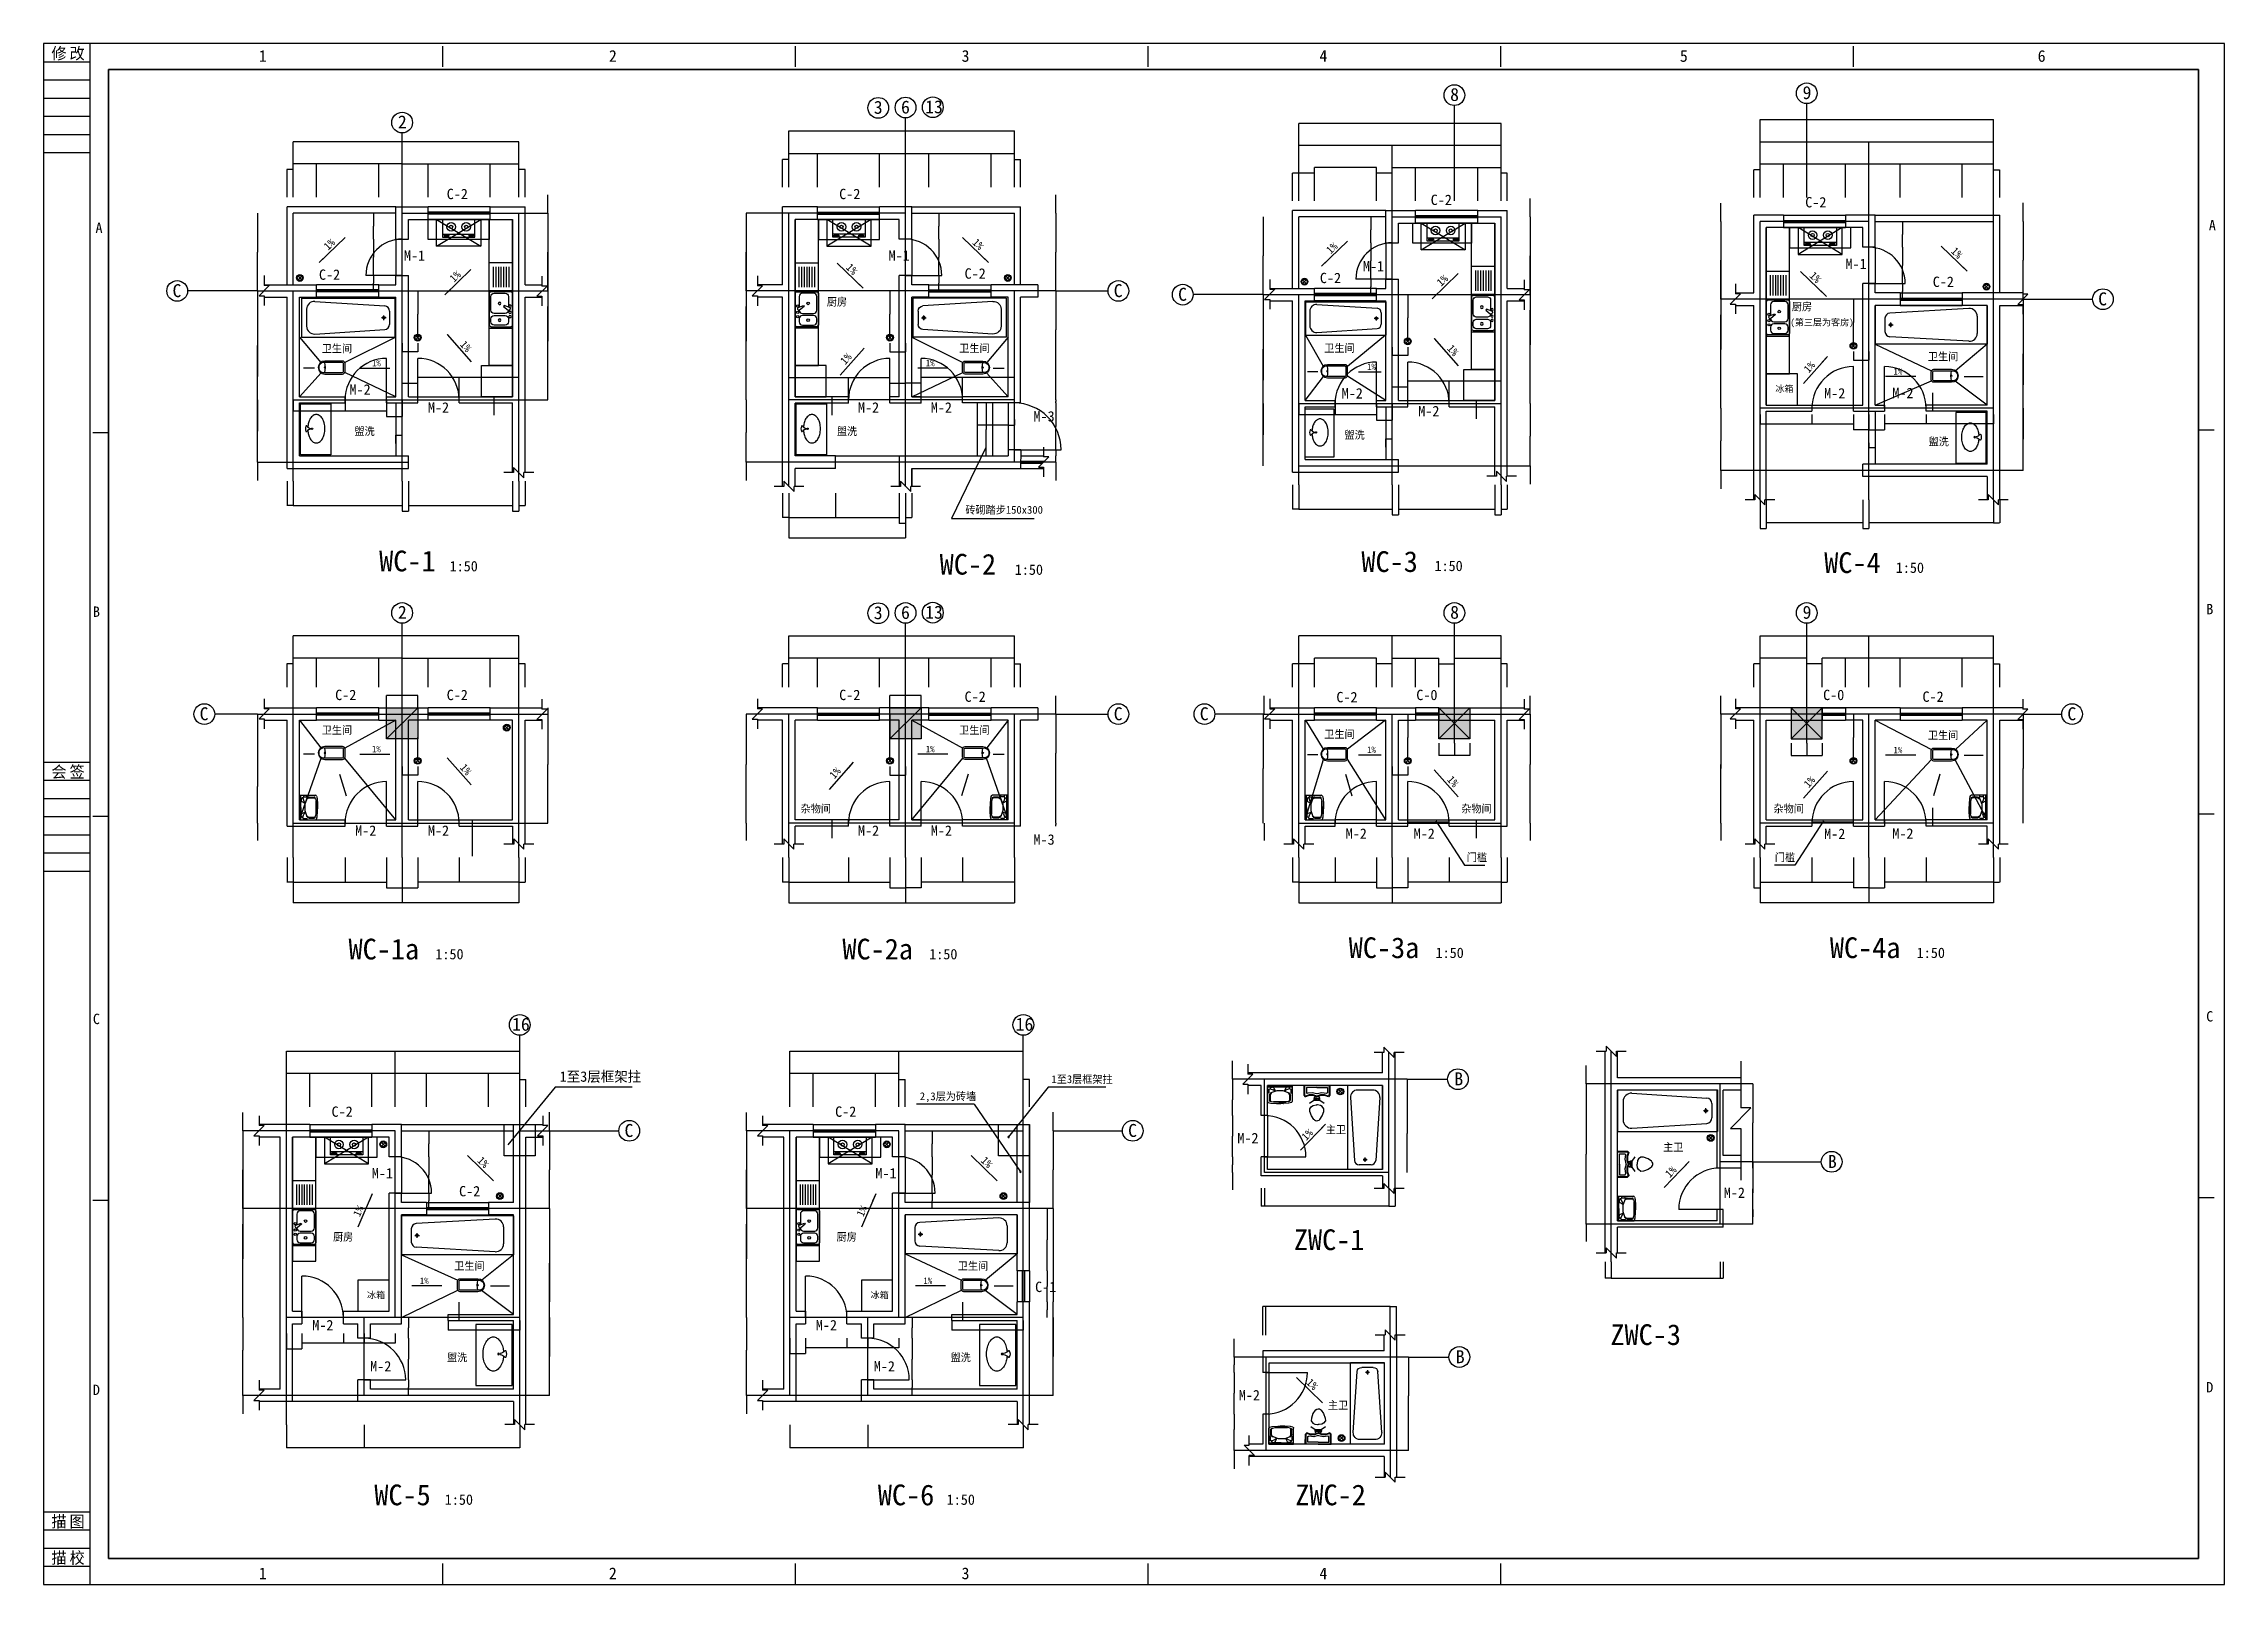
# Model space of a CAD drawing. Header units: metres. Extents: x -237648 to -195598, y -93947 to -64247.
import ezdxf

# ---------------------------------------------------------------- set-up
doc = ezdxf.new("R2010")
doc.units = ezdxf.units.M
for name, color, linetype in [('AXI', 1, 'Continuous'), ('PJ', 21, 'Continuous'), ('W', 5, 'Continuous')]:
    doc.layers.add(name, color=color, linetype=linetype)
doc.dimstyles.get("Standard").update_dxf_attribs({"dimtxt": 2.5, "dimasz": 2.5, "dimexe": 1.25, "dimexo": 0.625, "dimtad": 1, "dimcen": 2.5, "dimazin": 3, "dimtfac": 1, "dimtmove": 0, "dimatfit": 3})

# ---------------------------------------------------------------- blocks, each defined once
blk = doc.blocks.new('_E25ESP')
at = {"color": 0, "linetype": 'ByBlock'}
for p, q in [((0, -306.82), (0, 306.82)), ((30.68, 337.5), (419.32, 337.5)), ((48.39, 2.02), (56.63, -12.25)), ((58.92, 31.4), (162.53, 70.22)), ((81.82, 245.45), (81.82, 39.98)), ((172.76, 52.51), (87.34, -17.81)), ((357.95, 306.82), (143.18, 306.82)), ((162.53, 70.22), (172.76, 52.51)), ((419.32, -20.45), (419.32, 245.45)), ((450, 306.82), (450, -306.82)), ((419.32, -337.5), (30.68, -337.5)), ((81.82, -184.09), (81.82, -245.45)), ((143.18, -81.82), (357.95, -81.82)), ((357.95, -122.73), (143.18, -122.73)), ((143.18, -306.82), (357.95, -306.82)), ((419.32, -245.45), (419.32, -184.09))]:
    blk.add_line(p, q, dxfattribs=at)
for centre, radius in [((51.14, 61.36), 20.45), ((250.57, 112.5), 25.57), ((51.14, -61.36), 20.45), ((51.14, -143.18), 20.45), ((250.57, -209.66), 25.57)]:
    blk.add_circle(centre, radius, dxfattribs=at)
for centre, radius, start, end in [((30.68, 306.82), 30.68, 90, 180), ((66.1, 12.25), 20.45, 110.54, 210), ((143.18, 245.45), 61.36, 90, 180), ((357.95, 245.45), 61.36, 0, 90), ((419.32, 306.82), 30.68, 0, 90), ((30.68, -306.82), 30.68, 180, 270), ((74.34, -2.02), 20.45, 210, 309.46), ((143.18, -20.45), 61.36, 180, 270), ((143.18, -184.09), 61.36, 90, 180), ((143.18, -245.45), 61.36, 180, 270), ((357.95, -20.45), 61.36, 270, 0), ((357.95, -184.09), 61.36, 0, 90), ((357.95, -245.45), 61.36, 270, 0), ((419.32, -306.82), 30.68, 270, 0)]:
    blk.add_arc(centre, radius, start, end, dxfattribs=at)
blk = doc.blocks.new('DW')
at = {"layer": 'PJ'}
for p, q in [((-123.79, 145.72), (-123.79, -195.95)), ((-93.79, 145.72), (-93.79, -195.95)), ((76.21, 195.72), (-73.79, 195.72)), ((76.21, 165.72), (-73.79, 165.72)), ((96.21, -195.95), (96.21, 145.72)), ((126.21, -195.95), (126.21, 145.72)), ((-8.79, -196.08), (-8.79, -184.46)), ((11.21, -196.08), (11.21, -184.46))]:
    blk.add_line(p, q, dxfattribs=at)
for centre, radius, start, end in [((-73.79, 145.72), 50, 90, 180), ((-73.79, 145.72), 20, 90, 180), ((76.21, 145.72), 50, 0, 90), ((76.21, 145.72), 20, 0, 90), ((1.21, -195.95), 125, 180, 0), ((1.21, -214.21), 96.74, 169.12, 10.88), ((1.21, -578.66), 394.33, 76.06, 103.94), ((1.21, -195.89), 10, 181.09, 358.91)]:
    blk.add_arc(centre, radius, start, end, dxfattribs=at)
blk = doc.blocks.new('KXP')
at = {"layer": 'PJ', "linetype": 'ByBlock'}
blk.add_line((-388.31, 496.85), (-388.31, 509.94), dxfattribs=at)
at = {"layer": 'PJ'}
blk.add_lwpolyline([(-585.9, 980), (0, 980), (0, 0), (-585.9, 0)], close=True, dxfattribs=at)
for points in [[(-444.66, 472.02, 0.04), (-432.26, 393.22, 0.07), (-397.42, 308.94, 0.11), (-338.84, 246.5, 0.15), (-280.74, 228.39, 0.15), (-222.65, 246.5, 0.11), (-164.07, 308.94, 0.07), (-129.23, 393.22, 0.06), (-115.74, 503.39, 0.06), (-129.23, 613.57, 0.07), (-164.07, 697.85, 0.11), (-222.65, 760.29, 0.15), (-280.74, 778.39, 0.15)], [(-280.74, 778.39, 0.15), (-338.84, 760.29, 0.11), (-397.42, 697.85, 0.07), (-432.26, 613.57, 0.04), (-444.66, 534.77, 0.06)]]:
    blk.add_lwpolyline(points, format="xyb", dxfattribs=at)
at = {"layer": 'PJ', "linetype": 'ByBlock'}
blk.add_circle((-363.18, 503.39), 12.57, dxfattribs=at)
at = {"layer": 'PJ'}
for centre, radius, start, end in [((-375.32, 503.39), 116.63, 154.02, 205.98), ((-472.97, 550.98), 8, 39.44, 154.02), ((-472.97, 455.81), 8, 205.98, 320.56), ((-364.6, 640.12), 132.32, 219.44, 259.68), ((-364.6, 366.67), 132.32, 100.32, 140.56)]:
    blk.add_arc(centre, radius, start, end, dxfattribs=at)
blk = doc.blocks.new('BATH1')
for p, q in [((383.61, 1800.49), (383.61, 1050.49)), ((383.61, 1800.49), (2183.61, 1800.49)), ((483.61, 1590.5), (483.61, 1260.48)), ((643.26, 1740.19), (1990.05, 1653.3)), ((2183.61, 1800.49), (2183.61, 1050.49)), ((643.26, 1110.79), (1990.05, 1197.68)), ((2019.09, 1425.49), (1929.09, 1425.49)), ((1974.09, 1380.49), (1974.09, 1470.49)), ((2083.61, 1553.51), (2083.61, 1297.47)), ((383.61, 1050.49), (2183.61, 1050.49))]:
    blk.add_line(p, q)
blk.add_circle((1974.09, 1425.49), 25)
for centre, radius, start, end in [((633.61, 1590.5), 150, 86.31, 180), ((1983.61, 1553.51), 100, 0, 86.31), ((633.61, 1260.48), 150, 180, 273.69), ((1983.61, 1297.47), 100, 273.69, 0)]:
    blk.add_arc(centre, radius, start, end)
blk = doc.blocks.new('WS_825')
for p, q in [((-250.4, 0), (-249.6, -190.29)), ((0, 0), (-250.4, 0)), ((-236.71, 2.35), (-236.71, -180.09)), ((0, 0), (249.6, 0)), ((236.71, 2.35), (236.71, -180.09)), ((249.6, 0), (249.6, -190.29)), ((-249.6, -190.29), (-222.96, -219.35)), ((-231.37, -193.41), (-219.55, -206.15)), ((-202.39, -37.25), (-202.39, -145.45)), ((0, -37.25), (-202.39, -37.25)), ((-202.39, -145.45), (-185.23, -153.36)), ((0, -243.08), (-38.09, -243.08)), ((-38.09, -261.56), (0, -261.56)), ((-24.33, -285.29), (-24.33, -261.56)), ((0, -37.25), (202.39, -37.25)), ((0, -243.08), (38.09, -243.08)), ((38.09, -261.56), (0, -261.56)), ((24.33, -285.29), (24.33, -261.56)), ((202.39, -145.45), (185.23, -153.36)), ((202.39, -37.25), (202.39, -145.45)), ((231.37, -193.41), (219.55, -206.15)), ((249.6, -190.29), (222.96, -219.35))]:
    blk.add_line(p, q)
for points in [[(-236.71, -180.09), (-235.37, -187.1), (-231.52, -193.25), (-231.37, -193.41)], [(0, -220.13), (-71.76, -195.29), (-148.4, -194.6), (-220.67, -218.14), (-222.96, -219.35)], [(-0.96, -206.84), (-72.31, -182.67), (-148.32, -182.48), (-219.55, -206.15)], [(0, -163.94), (-87.32, -143.13), (-177.09, -151.14), (-185.23, -153.36)], [(-140.63, -343.37), (-58.3, -285.29), (58.3, -285.29), (140.63, -343.37)], [(-47.1, -663.95), (-58.3, -657.36), (-102.9, -588.75), (-133.75, -501.7), (-137.22, -451.53), (-102.9, -404.03), (-68.58, -385.59), (-13.69, -377.68), (0, -377.68)], [(-34.26, -206.15), (-52.73, -233.45), (-59.97, -264.93), (-58.3, -285.29)], [(-38.09, -243.08), (-41.51, -243.63), (-44.52, -245.24), (-46.76, -247.7), (-47.95, -250.71), (-47.95, -253.92), (-46.76, -256.94), (-44.52, -259.4), (-41.51, -261.01), (-38.09, -261.56), (-38.09, -261.56)], [(185.23, -153.36), (95.79, -142.64), (7.78, -160.81), (0, -163.94)], [(222.96, -219.35), (151, -195.01), (74.35, -194.86), (2.28, -218.91), (0, -220.13)], [(48.43, -663.17), (58.3, -657.36), (102.9, -588.75), (133.75, -501.7), (137.22, -451.53), (102.9, -404.03), (68.58, -385.59), (13.69, -377.68), (0, -377.68)], [(219.55, -206.15), (148.02, -182.43), (72.01, -182.72), (0.96, -206.84)], [(58.3, -285.29), (58.7, -253.11), (47.16, -222.74), (34.26, -206.15)], [(38.09, -261.56), (41.51, -261.01), (44.52, -259.4), (46.76, -256.94), (47.95, -253.92), (47.95, -250.71), (46.76, -247.7), (44.52, -245.24), (41.51, -243.63), (38.09, -243.08)], [(231.37, -193.41), (235.29, -187.29), (236.71, -180.3), (236.71, -180.09)], [(-47.1, -663.95), (-26.87, -676.06), (-3.37, -681.05), (20.56, -678.32), (42.04, -668.2), (48.43, -663.17)]]:
    blk.add_lwpolyline(points)
blk = doc.blocks.new('WS_804')
for p, q in [((0, -29.3), (560, -29.3)), ((2.86, -89.58), (32.86, -89.58)), ((32.86, -170.55), (2.86, -170.55)), ((32.86, -89.58), (62.84, -75.8)), ((32.86, -89.58), (32.86, -170.55)), ((42.85, -218.38), (42.85, -233.77)), ((42.85, -233.77), (42.85, -331.88)), ((42.85, -233.77), (42.85, -331.88)), ((61.42, -216.18), (61.42, -336.56)), ((62.69, -76.88), (131.67, -102.19)), ((77.74, -44.57), (115.65, -37.79)), ((80.29, -360.87), (138.57, -375.57)), ((280, -29.3), (80.45, -29.3)), ((421.43, -375.57), (135.71, -375.57)), ((138.57, -375.57), (424.29, -375.57)), ((142.49, -51.61), (177.16, -124.05)), ((152.89, -117.19), (164.29, -132.66)), ((417.51, -51.61), (382.84, -124.05)), ((407.11, -117.19), (395.71, -132.66)), ((479.71, -360.87), (421.43, -375.57)), ((497.31, -76.88), (428.33, -102.19)), ((482.26, -44.57), (444.35, -37.79)), ((527.14, -89.58), (497.16, -75.8)), ((498.58, -216.18), (498.58, -336.56)), ((517.66, -217.98), (517.15, -233.77)), ((517.15, -233.77), (517.15, -331.88)), ((517.15, -233.77), (517.15, -331.88)), ((527.14, -89.58), (527.14, -170.55)), ((557.14, -89.58), (527.14, -89.58)), ((527.14, -170.55), (557.14, -170.55))]:
    blk.add_line(p, q)
for points in [[(0, 0), (558.73, 0)], [(0, 0), (0, -361.76)], [(558.73, 0), (559.94, -361.69)], [(18.17, -385.88), (72.84, -401.38)], [(66.98, -175.45), (53.92, -186.89), (45.54, -202.13), (42.85, -218.38)], [(42.85, -331.88), (44.35, -340.45), (48.68, -347.99), (55.32, -353.58), (61.72, -356.19)], [(77.74, -44.57), (69.6, -47.56), (62.97, -53.16), (58.65, -60.71), (57.24, -67.29)], [(57.24, -67.29), (57.57, -70.76), (59.06, -73.9), (61.54, -76.34), (62.53, -76.94)], [(91.42, -160.22), (68.29, -195.31), (61.42, -216.18)], [(61.42, -336.56), (62.92, -345.13), (67.25, -352.67), (73.89, -358.27), (80.29, -360.87)], [(61.72, -356.19), (90, -363.5)], [(493.09, -173.15), (357.58, -122.34), (212.95, -121.17), (76.65, -169.77), (66.98, -175.45)], [(72.84, -401.38), (200.6, -409.94)], [(142.49, -51.61), (137.44, -44.54), (130.28, -39.63), (121.89, -37.48), (115.65, -37.79)], [(152.89, -117.19), (139.66, -105.95), (131.67, -102.19)], [(200.6, -409.94), (202.26, -410)], [(202.26, -410), (305.72, -410)], [(357.74, -410), (254.28, -410)], [(357.74, -410), (359.4, -409.94)], [(487.16, -401.38), (359.4, -409.94)], [(428.33, -102.19), (413.33, -110.91), (407.11, -117.19)], [(428.33, -102.19), (413.33, -110.91), (407.11, -117.19)], [(444.35, -37.79), (435.69, -37.78), (427.55, -40.75), (420.9, -46.33), (417.51, -51.61)], [(498.03, -216.18), (481.59, -177.47), (468.03, -160.22)], [(470, -363.5), (498.28, -356.19)], [(479.71, -360.87), (487.62, -357.32), (493.84, -351.26), (497.63, -343.43), (498.58, -336.56)], [(502.76, -67.29), (500.6, -58.86), (495.69, -51.69), (488.64, -46.63), (482.26, -44.57)], [(541.77, -385.9), (487.16, -401.38)], [(517.66, -217.98), (515.2, -200.74), (507.03, -185.39), (494.12, -173.78), (493.09, -173.15)], [(497.47, -76.94), (500.21, -74.8), (502.06, -71.86), (502.79, -68.45), (502.76, -67.29)], [(498.28, -356.19), (506.19, -352.63), (512.41, -346.58), (516.2, -338.75), (517.15, -331.88)]]:
    blk.add_lwpolyline(points)
for points in [[(0, -361.76, 0.34), (18.17, -385.88, 0.34)], [(541.77, -385.9, 0.34), (559.94, -361.69, 0.34)]]:
    blk.add_lwpolyline(points, format="xyb")
blk = doc.blocks.new('_CLOSEDFILLED')
at = {"color": 0, "linetype": 'BYBLOCK'}
blk.add_solid([(-1, 0), (0, 0), (-1, 0)], dxfattribs=at)
blk = doc.blocks.new('*D1')
for p, q in [((-233523.46, -69013.99), (-233523.46, -70663.99)), ((-233523.71, -70663.99), (-233523.96, -70663.99)), ((-233523.46, -72313.99), (-233523.46, -70663.99)), ((-233523.46, -70663.99), (-233523.46, -70663.99)), ((-233523.21, -70663.99), (-233522.96, -70663.99))]:
    blk.add_line(p, q)
at = {"layer": 'Defpoints'}
for p in [(-233523.46, -69013.99), (-233523.46, -70663.99), (-233523.46, -72313.99)]:
    blk.add_point(p, dxfattribs=at)
at = {"xscale": 0.25, "yscale": 0.25}
blk.add_blockref('_CLOSEDFILLED', (-233523.46, -70663.99), dxfattribs=at)
at = {"xscale": 0.25, "yscale": 0.25, "rotation": 180}
blk.add_blockref('_CLOSEDFILLED', (-233523.46, -70663.99), dxfattribs=at)
at = {"insert": (-233523.46, -70662.865), "char_height": 1, "attachment_point": 5}
blk.add_mtext('0', dxfattribs=at)
blk = doc.blocks.new('*D2')
for p, q in [((-231786.47, -66137.93), (-232834.72, -66137.93)), ((-232834.47, -67204.53), (-232834.47, -66137.93)), ((-230734.22, -66137.93), (-231782.47, -66137.93)), ((-230734.47, -67204.53), (-230734.47, -66137.93))]:
    blk.add_line(p, q)
at = {"layer": 'Defpoints'}
for p in [(-230734.47, -66137.93), (-232834.47, -67204.53), (-230734.47, -67204.53)]:
    blk.add_point(p, dxfattribs=at)
at = {"xscale": 0.25, "yscale": 0.25}
blk.add_blockref('_CLOSEDFILLED', (-232834.47, -66137.93), dxfattribs=at)
at = {"xscale": 0.25, "yscale": 0.25, "rotation": 180}
blk.add_blockref('_CLOSEDFILLED', (-230734.47, -66137.93), dxfattribs=at)
at = {"insert": (-231784.47, -66137.93), "char_height": 1, "attachment_point": 5}
blk.add_mtext('2100', dxfattribs=at)
blk = doc.blocks.new('*D3')
for p, q in [((-229611.47, -66137.93), (-230734.72, -66137.93)), ((-230734.47, -67204.53), (-230734.47, -66137.93)), ((-228484.22, -66137.93), (-229607.47, -66137.93)), ((-228484.47, -67204.53), (-228484.47, -66137.93))]:
    blk.add_line(p, q)
at = {"layer": 'Defpoints'}
for p in [(-228484.47, -66137.93), (-230734.47, -67204.53), (-228484.47, -67204.53)]:
    blk.add_point(p, dxfattribs=at)
at = {"xscale": 0.25, "yscale": 0.25}
blk.add_blockref('_CLOSEDFILLED', (-230734.47, -66137.93), dxfattribs=at)
at = {"xscale": 0.25, "yscale": 0.25, "rotation": 180}
blk.add_blockref('_CLOSEDFILLED', (-228484.47, -66137.93), dxfattribs=at)
at = {"insert": (-229609.47, -66137.93), "char_height": 1, "attachment_point": 5}
blk.add_mtext('2250', dxfattribs=at)
blk = doc.blocks.new('*D4')
for p, q in [((-211328.17, -89563.72), (-211328.17, -90313.72)), ((-211328.42, -90313.72), (-211328.67, -90313.72)), ((-211328.17, -91363.72), (-211328.17, -90313.72)), ((-211328.17, -90313.72), (-211328.17, -90313.72)), ((-211327.92, -90313.72), (-211327.67, -90313.72))]:
    blk.add_line(p, q)
at = {"layer": 'Defpoints'}
for p in [(-211328.17, -89563.72), (-211328.17, -90313.72), (-211328.17, -91363.72)]:
    blk.add_point(p, dxfattribs=at)
at = {"xscale": 0.25, "yscale": 0.25}
blk.add_blockref('_CLOSEDFILLED', (-211328.17, -90313.72), dxfattribs=at)
at = {"xscale": 0.25, "yscale": 0.25, "rotation": 180}
blk.add_blockref('_CLOSEDFILLED', (-211328.17, -90313.72), dxfattribs=at)
at = {"insert": (-211328.17, -90312.595), "char_height": 1, "attachment_point": 5}
blk.add_mtext('0', dxfattribs=at)
blk = doc.blocks.new('*D5')
for p, q in [((-227922.52, -67513.99), (-227922.52, -68263.99)), ((-227922.77, -68263.99), (-227923.02, -68263.99)), ((-227922.52, -69013.99), (-227922.52, -68263.99)), ((-227922.52, -68263.99), (-227922.52, -68263.99)), ((-227922.27, -68263.99), (-227922.02, -68263.99))]:
    blk.add_line(p, q)
at = {"layer": 'Defpoints'}
for p in [(-227922.52, -67513.99), (-227922.52, -68263.99), (-227922.52, -69013.99)]:
    blk.add_point(p, dxfattribs=at)
at = {"xscale": 0.25, "yscale": 0.25}
blk.add_blockref('_CLOSEDFILLED', (-227922.52, -68263.99), dxfattribs=at)
at = {"xscale": 0.25, "yscale": 0.25, "rotation": 180}
blk.add_blockref('_CLOSEDFILLED', (-227922.52, -68263.99), dxfattribs=at)
at = {"insert": (-227922.52, -68262.865), "char_height": 1, "attachment_point": 5}
blk.add_mtext('0', dxfattribs=at)
blk = doc.blocks.new('*D6')
for p, q in [((-232895.97, -66674.05), (-232954.72, -66674.05)), ((-232954.47, -67204.53), (-232954.47, -66674.05)), ((-232834.22, -66674.05), (-232892.97, -66674.05)), ((-232834.47, -67204.53), (-232834.47, -66674.05))]:
    blk.add_line(p, q)
at = {"layer": 'Defpoints'}
for p in [(-232834.47, -66674.05), (-232954.47, -67204.53), (-232834.47, -67204.53)]:
    blk.add_point(p, dxfattribs=at)
at = {"xscale": 0.25, "yscale": 0.25}
blk.add_blockref('_CLOSEDFILLED', (-232954.47, -66674.05), dxfattribs=at)
at = {"xscale": 0.25, "yscale": 0.25, "rotation": 180}
blk.add_blockref('_CLOSEDFILLED', (-232834.47, -66674.05), dxfattribs=at)
at = {"insert": (-232894.47, -66674.05), "char_height": 1, "attachment_point": 5}
blk.add_mtext('120', dxfattribs=at)
blk = doc.blocks.new('*D7')
for p, q in [((-212883.795, -88591.27), (-214080.56, -88591.27)), ((-214080.31, -89141.99), (-214080.31, -88591.27)), ((-211680.03, -88591.27), (-212876.795, -88591.27)), ((-211680.28, -89141.99), (-211680.28, -88591.27))]:
    blk.add_line(p, q)
at = {"layer": 'Defpoints'}
for p in [(-211680.28, -88591.27), (-214080.31, -89141.99), (-211680.28, -89141.99)]:
    blk.add_point(p, dxfattribs=at)
at = {"xscale": 0.25, "yscale": 0.25}
blk.add_blockref('_CLOSEDFILLED', (-214080.31, -88591.27), dxfattribs=at)
at = {"xscale": 0.25, "yscale": 0.25, "rotation": 180}
blk.add_blockref('_CLOSEDFILLED', (-211680.28, -88591.27), dxfattribs=at)
at = {"insert": (-212880.295, -88591.27), "char_height": 1, "attachment_point": 5}
blk.add_mtext('2400,03', dxfattribs=at)
blk = doc.blocks.new('*D8')
for p, q in [((-227922.52, -69013.99), (-227922.52, -69983.03)), ((-227922.77, -69983.03), (-227923.02, -69983.03)), ((-227922.52, -71113.99), (-227922.52, -69983.03)), ((-227922.52, -69983.03), (-227922.52, -69983.03)), ((-227922.27, -69983.03), (-227922.02, -69983.03))]:
    blk.add_line(p, q)
at = {"layer": 'Defpoints'}
for p in [(-227922.52, -69013.99), (-227922.52, -69983.03), (-227922.52, -71113.99)]:
    blk.add_point(p, dxfattribs=at)
at = {"xscale": 0.25, "yscale": 0.25}
blk.add_blockref('_CLOSEDFILLED', (-227922.52, -69983.03), dxfattribs=at)
at = {"xscale": 0.25, "yscale": 0.25, "rotation": 180}
blk.add_blockref('_CLOSEDFILLED', (-227922.52, -69983.03), dxfattribs=at)
at = {"insert": (-227922.52, -69981.905), "char_height": 1, "attachment_point": 5}
blk.add_mtext('0', dxfattribs=at)
blk = doc.blocks.new('*D9')
for p, q in [((-214693, -89863.72), (-214693, -90263.72)), ((-214693.25, -90263.72), (-214693.5, -90263.72)), ((-214693, -90663.72), (-214693, -90263.72)), ((-214693, -90263.72), (-214693, -90263.72)), ((-214692.75, -90263.72), (-214692.5, -90263.72))]:
    blk.add_line(p, q)
at = {"layer": 'Defpoints'}
for p in [(-214693, -89863.72), (-214693, -90263.72), (-214693, -90663.72)]:
    blk.add_point(p, dxfattribs=at)
at = {"xscale": 0.25, "yscale": 0.25}
blk.add_blockref('_CLOSEDFILLED', (-214693, -90263.72), dxfattribs=at)
at = {"xscale": 0.25, "yscale": 0.25, "rotation": 180}
blk.add_blockref('_CLOSEDFILLED', (-214693, -90263.72), dxfattribs=at)
at = {"insert": (-214693, -90262.595), "char_height": 1, "attachment_point": 5}
blk.add_mtext('0', dxfattribs=at)
blk = doc.blocks.new('*D10')
for p, q in [((-214693, -90663.72), (-214693, -90963.72)), ((-214693.25, -90963.72), (-214693.5, -90963.72)), ((-214693, -91363.72), (-214693, -90963.72)), ((-214693, -90963.72), (-214693, -90963.72)), ((-214692.75, -90963.72), (-214692.5, -90963.72))]:
    blk.add_line(p, q)
at = {"layer": 'Defpoints'}
for p in [(-214693, -90663.72), (-214693, -90963.72), (-214693, -91363.72)]:
    blk.add_point(p, dxfattribs=at)
at = {"xscale": 0.25, "yscale": 0.25}
blk.add_blockref('_CLOSEDFILLED', (-214693, -90963.72), dxfattribs=at)
at = {"xscale": 0.25, "yscale": 0.25, "rotation": 180}
blk.add_blockref('_CLOSEDFILLED', (-214693, -90963.72), dxfattribs=at)
at = {"insert": (-214693, -90962.595), "char_height": 1, "attachment_point": 5}
blk.add_mtext('0', dxfattribs=at)
blk = doc.blocks.new('*D11')
for p, q in [((-214693, -89563.72), (-214693, -89713.72)), ((-214693.25, -89713.72), (-214693.5, -89713.72)), ((-214693, -89863.72), (-214693, -89713.72)), ((-214693, -89713.72), (-214693, -89713.72)), ((-214692.75, -89713.72), (-214692.5, -89713.72))]:
    blk.add_line(p, q)
at = {"layer": 'Defpoints'}
for p in [(-214693, -89563.72), (-214693, -89713.72), (-214693, -89863.72)]:
    blk.add_point(p, dxfattribs=at)
at = {"xscale": 0.25, "yscale": 0.25}
blk.add_blockref('_CLOSEDFILLED', (-214693, -89713.72), dxfattribs=at)
at = {"xscale": 0.25, "yscale": 0.25, "rotation": 180}
blk.add_blockref('_CLOSEDFILLED', (-214693, -89713.72), dxfattribs=at)
at = {"insert": (-214693, -89712.595), "char_height": 1, "attachment_point": 5}
blk.add_mtext('0', dxfattribs=at)
blk = doc.blocks.new('*D12')
for p, q in [((-233523.46, -67513.99), (-233523.46, -68263.99)), ((-233523.71, -68263.99), (-233523.96, -68263.99)), ((-233523.46, -69013.99), (-233523.46, -68263.99)), ((-233523.46, -68263.99), (-233523.46, -68263.99)), ((-233523.21, -68263.99), (-233522.96, -68263.99))]:
    blk.add_line(p, q)
at = {"layer": 'Defpoints'}
for p in [(-233523.46, -67513.99), (-233523.46, -68263.99), (-233523.46, -69013.99)]:
    blk.add_point(p, dxfattribs=at)
at = {"xscale": 0.25, "yscale": 0.25}
blk.add_blockref('_CLOSEDFILLED', (-233523.46, -68263.99), dxfattribs=at)
at = {"xscale": 0.25, "yscale": 0.25, "rotation": 180}
blk.add_blockref('_CLOSEDFILLED', (-233523.46, -68263.99), dxfattribs=at)
at = {"insert": (-233523.46, -68262.865), "char_height": 1, "attachment_point": 5}
blk.add_mtext('0', dxfattribs=at)
blk = doc.blocks.new('*D13')
for p, q in [((-207901.22, -84300.76), (-207901.22, -85650.76)), ((-207901.47, -85650.76), (-207901.72, -85650.76)), ((-207901.22, -87000.76), (-207901.22, -85650.76)), ((-207901.22, -85650.76), (-207901.22, -85650.76)), ((-207900.97, -85650.76), (-207900.72, -85650.76))]:
    blk.add_line(p, q)
at = {"layer": 'Defpoints'}
for p in [(-207901.22, -84300.76), (-207901.22, -85650.76), (-207901.22, -87000.76)]:
    blk.add_point(p, dxfattribs=at)
at = {"xscale": 0.25, "yscale": 0.25}
blk.add_blockref('_CLOSEDFILLED', (-207901.22, -85650.76), dxfattribs=at)
at = {"xscale": 0.25, "yscale": 0.25, "rotation": 180}
blk.add_blockref('_CLOSEDFILLED', (-207901.22, -85650.76), dxfattribs=at)
at = {"insert": (-207901.22, -85649.635), "char_height": 1, "attachment_point": 5}
blk.add_mtext('0', dxfattribs=at)
blk = doc.blocks.new('*D14')
for p, q in [((-207419.42, -87732.25), (-207419.42, -88043.3)), ((-205319.42, -87732.25), (-205319.42, -88043.3)), ((-207419.17, -88043.3), (-206371.42, -88043.3)), ((-206367.42, -88043.3), (-205319.67, -88043.3))]:
    blk.add_line(p, q)
at = {"layer": 'Defpoints'}
for p in [(-207419.42, -87732.25), (-205319.42, -87732.25), (-207419.42, -88043.3)]:
    blk.add_point(p, dxfattribs=at)
at = {"xscale": 0.25, "yscale": 0.25, "rotation": 180}
blk.add_blockref('_CLOSEDFILLED', (-207419.42, -88043.3), dxfattribs=at)
at = {"xscale": 0.25, "yscale": 0.25}
blk.add_blockref('_CLOSEDFILLED', (-205319.42, -88043.3), dxfattribs=at)
at = {"insert": (-206369.42, -88043.3), "char_height": 1, "attachment_point": 5}
blk.add_mtext('2100', dxfattribs=at)
blk = doc.blocks.new('*D15')
for p, q in [((-223277.92, -67012.56), (-223277.92, -65930.79)), ((-223277.67, -65930.79), (-222154.92, -65930.79)), ((-222150.92, -65930.79), (-221028.17, -65930.79)), ((-221027.92, -67012.56), (-221027.92, -65930.79))]:
    blk.add_line(p, q)
at = {"layer": 'Defpoints'}
for p in [(-223277.92, -65930.79), (-223277.92, -67012.56), (-221027.92, -67012.56)]:
    blk.add_point(p, dxfattribs=at)
at = {"xscale": 0.25, "yscale": 0.25, "rotation": 180}
blk.add_blockref('_CLOSEDFILLED', (-223277.92, -65930.79), dxfattribs=at)
at = {"xscale": 0.25, "yscale": 0.25}
blk.add_blockref('_CLOSEDFILLED', (-221027.92, -65930.79), dxfattribs=at)
at = {"insert": (-222152.92, -65930.79), "char_height": 1, "attachment_point": 5}
blk.add_mtext('2250', dxfattribs=at)
blk = doc.blocks.new('*D16')
for p, q in [((-221027.92, -67012.56), (-221027.92, -65930.79)), ((-221027.67, -65930.79), (-219979.92, -65930.79)), ((-219975.92, -65930.79), (-218928.17, -65930.79)), ((-218927.92, -67012.56), (-218927.92, -65930.79))]:
    blk.add_line(p, q)
at = {"layer": 'Defpoints'}
for p in [(-221027.92, -65930.79), (-221027.92, -67012.56), (-218927.92, -67012.56)]:
    blk.add_point(p, dxfattribs=at)
at = {"xscale": 0.25, "yscale": 0.25, "rotation": 180}
blk.add_blockref('_CLOSEDFILLED', (-221027.92, -65930.79), dxfattribs=at)
at = {"xscale": 0.25, "yscale": 0.25}
blk.add_blockref('_CLOSEDFILLED', (-218927.92, -65930.79), dxfattribs=at)
at = {"insert": (-219977.92, -65930.79), "char_height": 1, "attachment_point": 5}
blk.add_mtext('2100', dxfattribs=at)
blk = doc.blocks.new('*D17')
for p, q in [((-218130.31, -67513.99), (-218130.31, -68263.99)), ((-218130.56, -68263.99), (-218130.81, -68263.99)), ((-218130.31, -69013.99), (-218130.31, -68263.99)), ((-218130.31, -68263.99), (-218130.31, -68263.99)), ((-218130.06, -68263.99), (-218129.81, -68263.99))]:
    blk.add_line(p, q)
at = {"layer": 'Defpoints'}
for p in [(-218130.31, -67513.99), (-218130.31, -68263.99), (-218130.31, -69013.99)]:
    blk.add_point(p, dxfattribs=at)
at = {"xscale": 0.25, "yscale": 0.25}
blk.add_blockref('_CLOSEDFILLED', (-218130.31, -68263.99), dxfattribs=at)
at = {"xscale": 0.25, "yscale": 0.25, "rotation": 180}
blk.add_blockref('_CLOSEDFILLED', (-218130.31, -68263.99), dxfattribs=at)
at = {"insert": (-218130.31, -68262.865), "char_height": 1, "attachment_point": 5}
blk.add_mtext('0', dxfattribs=at)
blk = doc.blocks.new('*D18')
for p, q in [((-224101.74, -69013.99), (-224101.74, -69983.03)), ((-224101.99, -69983.03), (-224102.24, -69983.03)), ((-224101.74, -71113.99), (-224101.74, -69983.03)), ((-224101.74, -69983.03), (-224101.74, -69983.03)), ((-224101.49, -69983.03), (-224101.24, -69983.03))]:
    blk.add_line(p, q)
at = {"layer": 'Defpoints'}
for p in [(-224101.74, -69013.99), (-224101.74, -69983.03), (-224101.74, -71113.99)]:
    blk.add_point(p, dxfattribs=at)
at = {"xscale": 0.25, "yscale": 0.25}
blk.add_blockref('_CLOSEDFILLED', (-224101.74, -69983.03), dxfattribs=at)
at = {"xscale": 0.25, "yscale": 0.25, "rotation": 180}
blk.add_blockref('_CLOSEDFILLED', (-224101.74, -69983.03), dxfattribs=at)
at = {"insert": (-224101.74, -69981.905), "char_height": 1, "attachment_point": 5}
blk.add_mtext('0', dxfattribs=at)
blk = doc.blocks.new('*D19')
for p, q in [((-224101.74, -67513.99), (-224101.74, -68263.99)), ((-224101.99, -68263.99), (-224102.24, -68263.99)), ((-224101.74, -69013.99), (-224101.74, -68263.99)), ((-224101.74, -68263.99), (-224101.74, -68263.99)), ((-224101.49, -68263.99), (-224101.24, -68263.99))]:
    blk.add_line(p, q)
at = {"layer": 'Defpoints'}
for p in [(-224101.74, -67513.99), (-224101.74, -68263.99), (-224101.74, -69013.99)]:
    blk.add_point(p, dxfattribs=at)
at = {"xscale": 0.25, "yscale": 0.25}
blk.add_blockref('_CLOSEDFILLED', (-224101.74, -68263.99), dxfattribs=at)
at = {"xscale": 0.25, "yscale": 0.25, "rotation": 180}
blk.add_blockref('_CLOSEDFILLED', (-224101.74, -68263.99), dxfattribs=at)
at = {"insert": (-224101.74, -68262.865), "char_height": 1, "attachment_point": 5}
blk.add_mtext('0', dxfattribs=at)
blk = doc.blocks.new('*D20')
for p, q in [((-224101.74, -71113.99), (-224101.74, -71743.4)), ((-224101.99, -71743.4), (-224102.24, -71743.4)), ((-224101.74, -72313.99), (-224101.74, -71743.4)), ((-224101.74, -71743.4), (-224101.74, -71743.4)), ((-224101.49, -71743.4), (-224101.24, -71743.4))]:
    blk.add_line(p, q)
at = {"layer": 'Defpoints'}
for p in [(-224101.74, -71113.99), (-224101.74, -71743.4), (-224101.74, -72313.99)]:
    blk.add_point(p, dxfattribs=at)
at = {"xscale": 0.25, "yscale": 0.25}
blk.add_blockref('_CLOSEDFILLED', (-224101.74, -71743.4), dxfattribs=at)
at = {"xscale": 0.25, "yscale": 0.25, "rotation": 180}
blk.add_blockref('_CLOSEDFILLED', (-224101.74, -71743.4), dxfattribs=at)
at = {"insert": (-224101.74, -71742.275), "char_height": 1, "attachment_point": 5}
blk.add_mtext('0', dxfattribs=at)
blk = doc.blocks.new('*D21')
for p, q in [((-231466.29, -90871.27), (-231466.29, -91312.61)), ((-228466.29, -90871.27), (-228466.29, -91312.61)), ((-229968.29, -91312.61), (-231466.54, -91312.61)), ((-228466.04, -91312.61), (-229964.29, -91312.61))]:
    blk.add_line(p, q)
at = {"layer": 'Defpoints'}
for p in [(-231466.29, -90871.27), (-228466.29, -90871.27), (-228466.29, -91312.61)]:
    blk.add_point(p, dxfattribs=at)
at = {"xscale": 0.25, "yscale": 0.25}
blk.add_blockref('_CLOSEDFILLED', (-231466.29, -91312.61), dxfattribs=at)
at = {"xscale": 0.25, "yscale": 0.25, "rotation": 180}
blk.add_blockref('_CLOSEDFILLED', (-228466.29, -91312.61), dxfattribs=at)
at = {"insert": (-229966.29, -91312.61), "char_height": 1, "attachment_point": 5}
blk.add_mtext('3000', dxfattribs=at)
blk = doc.blocks.new('*D22')
for p, q in [((-232966.29, -90871.27), (-232966.29, -91312.61)), ((-231466.29, -90871.27), (-231466.29, -91312.61)), ((-232218.29, -91312.61), (-232966.54, -91312.61)), ((-231466.04, -91312.61), (-232214.29, -91312.61))]:
    blk.add_line(p, q)
at = {"layer": 'Defpoints'}
for p in [(-232966.29, -90871.27), (-231466.29, -90871.27), (-231466.29, -91312.61)]:
    blk.add_point(p, dxfattribs=at)
at = {"xscale": 0.25, "yscale": 0.25}
blk.add_blockref('_CLOSEDFILLED', (-232966.29, -91312.61), dxfattribs=at)
at = {"xscale": 0.25, "yscale": 0.25, "rotation": 180}
blk.add_blockref('_CLOSEDFILLED', (-231466.29, -91312.61), dxfattribs=at)
at = {"insert": (-232216.29, -91312.61), "char_height": 1, "attachment_point": 5}
blk.add_mtext('1500', dxfattribs=at)
blk = doc.blocks.new('*D23')
for p, q in [((-227893.48, -86703.22), (-227893.48, -88503.22)), ((-227893.73, -88503.22), (-227893.98, -88503.22)), ((-227893.48, -90303.22), (-227893.48, -88503.22)), ((-227893.48, -88503.22), (-227893.48, -88503.22)), ((-227893.23, -88503.22), (-227892.98, -88503.22))]:
    blk.add_line(p, q)
at = {"layer": 'Defpoints'}
for p in [(-227893.48, -86703.22), (-227893.48, -88503.22), (-227893.48, -90303.22)]:
    blk.add_point(p, dxfattribs=at)
at = {"xscale": 0.25, "yscale": 0.25}
blk.add_blockref('_CLOSEDFILLED', (-227893.48, -88503.22), dxfattribs=at)
at = {"xscale": 0.25, "yscale": 0.25, "rotation": 180}
blk.add_blockref('_CLOSEDFILLED', (-227893.48, -88503.22), dxfattribs=at)
at = {"insert": (-227893.48, -88502.095), "char_height": 1, "attachment_point": 5}
blk.add_mtext('0', dxfattribs=at)
blk = doc.blocks.new('*D24')
for p, q in [((-227893.48, -85203.22), (-227893.48, -85953.22)), ((-227893.73, -85953.22), (-227893.98, -85953.22)), ((-227893.48, -86703.22), (-227893.48, -85953.22)), ((-227893.48, -85953.22), (-227893.48, -85953.22)), ((-227893.23, -85953.22), (-227892.98, -85953.22))]:
    blk.add_line(p, q)
at = {"layer": 'Defpoints'}
for p in [(-227893.48, -85203.22), (-227893.48, -85953.22), (-227893.48, -86703.22)]:
    blk.add_point(p, dxfattribs=at)
at = {"xscale": 0.25, "yscale": 0.25}
blk.add_blockref('_CLOSEDFILLED', (-227893.48, -85953.22), dxfattribs=at)
at = {"xscale": 0.25, "yscale": 0.25, "rotation": 180}
blk.add_blockref('_CLOSEDFILLED', (-227893.48, -85953.22), dxfattribs=at)
at = {"insert": (-227893.48, -85952.095), "char_height": 1, "attachment_point": 5}
blk.add_mtext('0', dxfattribs=at)
blk = doc.blocks.new('*D25')
for p, q in [((-228466.29, -84741.82), (-228466.29, -84211.34)), ((-228466.04, -84211.34), (-228407.79, -84211.34)), ((-228404.79, -84211.34), (-228346.54, -84211.34)), ((-228346.29, -84741.82), (-228346.29, -84211.34))]:
    blk.add_line(p, q)
at = {"layer": 'Defpoints'}
for p in [(-228466.29, -84211.34), (-228466.29, -84741.82), (-228346.29, -84741.82)]:
    blk.add_point(p, dxfattribs=at)
at = {"xscale": 0.25, "yscale": 0.25, "rotation": 180}
blk.add_blockref('_CLOSEDFILLED', (-228466.29, -84211.34), dxfattribs=at)
at = {"xscale": 0.25, "yscale": 0.25}
blk.add_blockref('_CLOSEDFILLED', (-228346.29, -84211.34), dxfattribs=at)
at = {"insert": (-228406.29, -84211.34), "char_height": 1, "attachment_point": 5}
blk.add_mtext('120', dxfattribs=at)
blk = doc.blocks.new('*D26')
for p, q in [((-227893.73, -84843.26), (-227893.98, -84843.26)), ((-227893.48, -85083.22), (-227893.48, -84843.26)), ((-227893.48, -85203.22), (-227893.48, -84843.26)), ((-227893.48, -84843.26), (-227893.48, -84843.26)), ((-227893.23, -84843.26), (-227892.98, -84843.26))]:
    blk.add_line(p, q)
at = {"layer": 'Defpoints'}
for p in [(-227893.48, -84843.26), (-227893.48, -85083.22), (-227893.48, -85203.22)]:
    blk.add_point(p, dxfattribs=at)
at = {"xscale": 0.25, "yscale": 0.25}
blk.add_blockref('_CLOSEDFILLED', (-227893.48, -84843.26), dxfattribs=at)
at = {"xscale": 0.25, "yscale": 0.25, "rotation": 180}
blk.add_blockref('_CLOSEDFILLED', (-227893.48, -84843.26), dxfattribs=at)
at = {"insert": (-227893.48, -84842.135), "char_height": 1, "attachment_point": 5}
blk.add_mtext('0', dxfattribs=at)
blk = doc.blocks.new('*D27')
for p, q in [((-230866.29, -84741.82), (-230866.29, -83670.81)), ((-230866.04, -83670.81), (-229668.29, -83670.81)), ((-229664.29, -83670.81), (-228466.54, -83670.81)), ((-228466.29, -84741.82), (-228466.29, -83670.81))]:
    blk.add_line(p, q)
at = {"layer": 'Defpoints'}
for p in [(-230866.29, -83670.81), (-230866.29, -84741.82), (-228466.29, -84741.82)]:
    blk.add_point(p, dxfattribs=at)
at = {"xscale": 0.25, "yscale": 0.25, "rotation": 180}
blk.add_blockref('_CLOSEDFILLED', (-230866.29, -83670.81), dxfattribs=at)
at = {"xscale": 0.25, "yscale": 0.25}
blk.add_blockref('_CLOSEDFILLED', (-228466.29, -83670.81), dxfattribs=at)
at = {"insert": (-229666.29, -83670.81), "char_height": 1, "attachment_point": 5}
blk.add_mtext('2400', dxfattribs=at)
blk = doc.blocks.new('*D28')
for p, q in [((-232966.29, -84741.82), (-232966.29, -83670.81)), ((-232966.04, -83670.81), (-231918.29, -83670.81)), ((-231914.29, -83670.81), (-230866.54, -83670.81)), ((-230866.29, -84741.82), (-230866.29, -83670.81))]:
    blk.add_line(p, q)
at = {"layer": 'Defpoints'}
for p in [(-232966.29, -83670.81), (-232966.29, -84741.82), (-230866.29, -84741.82)]:
    blk.add_point(p, dxfattribs=at)
at = {"xscale": 0.25, "yscale": 0.25, "rotation": 180}
blk.add_blockref('_CLOSEDFILLED', (-232966.29, -83670.81), dxfattribs=at)
at = {"xscale": 0.25, "yscale": 0.25}
blk.add_blockref('_CLOSEDFILLED', (-230866.29, -83670.81), dxfattribs=at)
at = {"insert": (-231916.29, -83670.81), "char_height": 1, "attachment_point": 5}
blk.add_mtext('2100', dxfattribs=at)
blk = doc.blocks.new('*D29')
for p, q in [((-228425.97, -66674.05), (-228484.72, -66674.05)), ((-228484.47, -67204.53), (-228484.47, -66674.05)), ((-228364.22, -66674.05), (-228422.97, -66674.05)), ((-228364.47, -67204.53), (-228364.47, -66674.05))]:
    blk.add_line(p, q)
at = {"layer": 'Defpoints'}
for p in [(-228364.47, -66674.05), (-228484.47, -67204.53), (-228364.47, -67204.53)]:
    blk.add_point(p, dxfattribs=at)
at = {"xscale": 0.25, "yscale": 0.25}
blk.add_blockref('_CLOSEDFILLED', (-228484.47, -66674.05), dxfattribs=at)
at = {"xscale": 0.25, "yscale": 0.25, "rotation": 180}
blk.add_blockref('_CLOSEDFILLED', (-228364.47, -66674.05), dxfattribs=at)
at = {"insert": (-228424.47, -66674.05), "char_height": 1, "attachment_point": 5}
blk.add_mtext('120', dxfattribs=at)
blk = doc.blocks.new('*D30')
for p, q in [((-233523.46, -71113.99), (-233523.46, -71713.99)), ((-233523.71, -71713.99), (-233523.96, -71713.99)), ((-233523.46, -72313.99), (-233523.46, -71713.99)), ((-233523.46, -71713.99), (-233523.46, -71713.99)), ((-233523.21, -71713.99), (-233522.96, -71713.99))]:
    blk.add_line(p, q)
at = {"layer": 'Defpoints'}
for p in [(-233523.46, -71113.99), (-233523.46, -71713.99), (-233523.46, -72313.99)]:
    blk.add_point(p, dxfattribs=at)
at = {"xscale": 0.25, "yscale": 0.25}
blk.add_blockref('_CLOSEDFILLED', (-233523.46, -71713.99), dxfattribs=at)
at = {"xscale": 0.25, "yscale": 0.25, "rotation": 180}
blk.add_blockref('_CLOSEDFILLED', (-233523.46, -71713.99), dxfattribs=at)
at = {"insert": (-233523.46, -71712.865), "char_height": 1, "attachment_point": 5}
blk.add_mtext('0', dxfattribs=at)
blk = doc.blocks.new('*D31')
for p, q in [((-233523.46, -69013.99), (-233523.46, -70063.99)), ((-233523.71, -70063.99), (-233523.96, -70063.99)), ((-233523.46, -71113.99), (-233523.46, -70063.99)), ((-233523.46, -70063.99), (-233523.46, -70063.99)), ((-233523.21, -70063.99), (-233522.96, -70063.99))]:
    blk.add_line(p, q)
at = {"layer": 'Defpoints'}
for p in [(-233523.46, -69013.99), (-233523.46, -70063.99), (-233523.46, -71113.99)]:
    blk.add_point(p, dxfattribs=at)
at = {"xscale": 0.25, "yscale": 0.25}
blk.add_blockref('_CLOSEDFILLED', (-233523.46, -70063.99), dxfattribs=at)
at = {"xscale": 0.25, "yscale": 0.25, "rotation": 180}
blk.add_blockref('_CLOSEDFILLED', (-233523.46, -70063.99), dxfattribs=at)
at = {"insert": (-233523.46, -70062.865), "char_height": 1, "attachment_point": 5}
blk.add_mtext('0', dxfattribs=at)
blk = doc.blocks.new('*D32')
for p, q in [((-230734.47, -67204.53), (-230734.47, -66561.55)), ((-230734.22, -66561.55), (-230485.97, -66561.55)), ((-230482.97, -66561.55), (-230234.72, -66561.55)), ((-230234.47, -67204.53), (-230234.47, -66561.55))]:
    blk.add_line(p, q)
at = {"layer": 'Defpoints'}
for p in [(-230734.47, -66561.55), (-230734.47, -67204.53), (-230234.47, -67204.53)]:
    blk.add_point(p, dxfattribs=at)
at = {"xscale": 0.25, "yscale": 0.25, "rotation": 180}
blk.add_blockref('_CLOSEDFILLED', (-230734.47, -66561.55), dxfattribs=at)
at = {"xscale": 0.25, "yscale": 0.25}
blk.add_blockref('_CLOSEDFILLED', (-230234.47, -66561.55), dxfattribs=at)
at = {"insert": (-230484.47, -66561.55), "char_height": 1, "attachment_point": 5}
blk.add_mtext('500', dxfattribs=at)
blk = doc.blocks.new('*D33')
for p, q in [((-230234.47, -67204.53), (-230234.47, -66561.55)), ((-230234.22, -66561.55), (-229636.47, -66561.55)), ((-229632.47, -66561.55), (-229034.72, -66561.55)), ((-229034.47, -67204.53), (-229034.47, -66561.55))]:
    blk.add_line(p, q)
at = {"layer": 'Defpoints'}
for p in [(-230234.47, -66561.55), (-230234.47, -67204.53), (-229034.47, -67204.53)]:
    blk.add_point(p, dxfattribs=at)
at = {"xscale": 0.25, "yscale": 0.25, "rotation": 180}
blk.add_blockref('_CLOSEDFILLED', (-230234.47, -66561.55), dxfattribs=at)
at = {"xscale": 0.25, "yscale": 0.25}
blk.add_blockref('_CLOSEDFILLED', (-229034.47, -66561.55), dxfattribs=at)
at = {"insert": (-229634.47, -66561.55), "char_height": 1, "attachment_point": 5}
blk.add_mtext('1200', dxfattribs=at)
blk = doc.blocks.new('*D34')
for p, q in [((-229034.47, -67204.53), (-229034.47, -66561.55)), ((-229034.22, -66561.55), (-228760.97, -66561.55)), ((-228757.97, -66561.55), (-228484.72, -66561.55)), ((-228484.47, -67204.53), (-228484.47, -66561.55))]:
    blk.add_line(p, q)
at = {"layer": 'Defpoints'}
for p in [(-229034.47, -66561.55), (-229034.47, -67204.53), (-228484.47, -67204.53)]:
    blk.add_point(p, dxfattribs=at)
at = {"xscale": 0.25, "yscale": 0.25, "rotation": 180}
blk.add_blockref('_CLOSEDFILLED', (-229034.47, -66561.55), dxfattribs=at)
at = {"xscale": 0.25, "yscale": 0.25}
blk.add_blockref('_CLOSEDFILLED', (-228484.47, -66561.55), dxfattribs=at)
at = {"insert": (-228759.47, -66561.55), "char_height": 1, "attachment_point": 5}
blk.add_mtext('550', dxfattribs=at)
blk = doc.blocks.new('*D35')
for p, q in [((-227922.52, -67513.99), (-227922.52, -69313.99)), ((-227922.77, -69313.99), (-227923.02, -69313.99)), ((-227922.52, -71113.99), (-227922.52, -69313.99)), ((-227922.52, -69313.99), (-227922.52, -69313.99)), ((-227922.27, -69313.99), (-227922.02, -69313.99))]:
    blk.add_line(p, q)
at = {"layer": 'Defpoints'}
for p in [(-227922.52, -67513.99), (-227922.52, -69313.99), (-227922.52, -71113.99)]:
    blk.add_point(p, dxfattribs=at)
at = {"xscale": 0.25, "yscale": 0.25}
blk.add_blockref('_CLOSEDFILLED', (-227922.52, -69313.99), dxfattribs=at)
at = {"xscale": 0.25, "yscale": 0.25, "rotation": 180}
blk.add_blockref('_CLOSEDFILLED', (-227922.52, -69313.99), dxfattribs=at)
at = {"insert": (-227922.52, -69312.865), "char_height": 1, "attachment_point": 5}
blk.add_mtext('0', dxfattribs=at)
blk = doc.blocks.new('*D36')
for p, q in [((-232834.47, -72679.45), (-232834.47, -73147.01)), ((-230734.47, -72679.45), (-230734.47, -73147.01)), ((-232834.22, -73147.01), (-231786.47, -73147.01)), ((-231782.47, -73147.01), (-230734.72, -73147.01))]:
    blk.add_line(p, q)
at = {"layer": 'Defpoints'}
for p in [(-232834.47, -72679.45), (-230734.47, -72679.45), (-232834.47, -73147.01)]:
    blk.add_point(p, dxfattribs=at)
at = {"xscale": 0.25, "yscale": 0.25, "rotation": 180}
blk.add_blockref('_CLOSEDFILLED', (-232834.47, -73147.01), dxfattribs=at)
at = {"xscale": 0.25, "yscale": 0.25}
blk.add_blockref('_CLOSEDFILLED', (-230734.47, -73147.01), dxfattribs=at)
at = {"insert": (-231784.47, -73147.01), "char_height": 1, "attachment_point": 5}
blk.add_mtext('2100', dxfattribs=at)
blk = doc.blocks.new('*D37')
for p, q in [((-223004.42, -66369.58), (-223278.17, -66369.58)), ((-223277.92, -67012.56), (-223277.92, -66369.58)), ((-222727.67, -66369.58), (-223001.42, -66369.58)), ((-222727.92, -67012.56), (-222727.92, -66369.58))]:
    blk.add_line(p, q)
at = {"layer": 'Defpoints'}
for p in [(-222727.92, -66369.58), (-223277.92, -67012.56), (-222727.92, -67012.56)]:
    blk.add_point(p, dxfattribs=at)
at = {"xscale": 0.25, "yscale": 0.25}
blk.add_blockref('_CLOSEDFILLED', (-223277.92, -66369.58), dxfattribs=at)
at = {"xscale": 0.25, "yscale": 0.25, "rotation": 180}
blk.add_blockref('_CLOSEDFILLED', (-222727.92, -66369.58), dxfattribs=at)
at = {"insert": (-223002.92, -66369.58), "char_height": 1, "attachment_point": 5}
blk.add_mtext('550', dxfattribs=at)
blk = doc.blocks.new('*D38')
for p, q in [((-222129.92, -66369.58), (-222728.17, -66369.58)), ((-222727.92, -67012.56), (-222727.92, -66369.58)), ((-221527.67, -66369.58), (-222125.92, -66369.58)), ((-221527.92, -67012.56), (-221527.92, -66369.58))]:
    blk.add_line(p, q)
at = {"layer": 'Defpoints'}
for p in [(-221527.92, -66369.58), (-222727.92, -67012.56), (-221527.92, -67012.56)]:
    blk.add_point(p, dxfattribs=at)
at = {"xscale": 0.25, "yscale": 0.25}
blk.add_blockref('_CLOSEDFILLED', (-222727.92, -66369.58), dxfattribs=at)
at = {"xscale": 0.25, "yscale": 0.25, "rotation": 180}
blk.add_blockref('_CLOSEDFILLED', (-221527.92, -66369.58), dxfattribs=at)
at = {"insert": (-222127.92, -66369.58), "char_height": 1, "attachment_point": 5}
blk.add_mtext('1200', dxfattribs=at)
blk = doc.blocks.new('*D39')
for p, q in [((-221279.42, -66369.58), (-221528.17, -66369.58)), ((-221527.92, -67012.56), (-221527.92, -66369.58)), ((-221027.67, -66369.58), (-221276.42, -66369.58)), ((-221027.92, -67012.56), (-221027.92, -66369.58))]:
    blk.add_line(p, q)
at = {"layer": 'Defpoints'}
for p in [(-221027.92, -66369.58), (-221527.92, -67012.56), (-221027.92, -67012.56)]:
    blk.add_point(p, dxfattribs=at)
at = {"xscale": 0.25, "yscale": 0.25}
blk.add_blockref('_CLOSEDFILLED', (-221527.92, -66369.58), dxfattribs=at)
at = {"xscale": 0.25, "yscale": 0.25, "rotation": 180}
blk.add_blockref('_CLOSEDFILLED', (-221027.92, -66369.58), dxfattribs=at)
at = {"insert": (-221277.92, -66369.58), "char_height": 1, "attachment_point": 5}
blk.add_mtext('500', dxfattribs=at)
blk = doc.blocks.new('*D40')
for p, q in [((-218130.31, -69013.99), (-218130.31, -69763.99)), ((-218130.56, -69763.99), (-218130.81, -69763.99)), ((-218130.31, -71113.99), (-218130.31, -69763.99)), ((-218130.31, -69763.99), (-218130.31, -69763.99)), ((-218130.06, -69763.99), (-218129.81, -69763.99))]:
    blk.add_line(p, q)
at = {"layer": 'Defpoints'}
for p in [(-218130.31, -69013.99), (-218130.31, -69763.99), (-218130.31, -71113.99)]:
    blk.add_point(p, dxfattribs=at)
at = {"xscale": 0.25, "yscale": 0.25}
blk.add_blockref('_CLOSEDFILLED', (-218130.31, -69763.99), dxfattribs=at)
at = {"xscale": 0.25, "yscale": 0.25, "rotation": 180}
blk.add_blockref('_CLOSEDFILLED', (-218130.31, -69763.99), dxfattribs=at)
at = {"insert": (-218130.31, -69762.865), "char_height": 1, "attachment_point": 5}
blk.add_mtext('0', dxfattribs=at)
blk = doc.blocks.new('*D41')
for p, q in [((-232834.47, -71113.99), (-232834.47, -71323.47)), ((-232834.22, -71323.47), (-232336.47, -71323.47)), ((-232332.47, -71323.47), (-231834.72, -71323.47)), ((-231834.47, -71113.99), (-231834.47, -71323.47))]:
    blk.add_line(p, q)
at = {"layer": 'Defpoints'}
for p in [(-232834.47, -71113.99), (-232834.47, -71323.47), (-231834.47, -71113.99)]:
    blk.add_point(p, dxfattribs=at)
at = {"xscale": 0.25, "yscale": 0.25, "rotation": 180}
blk.add_blockref('_CLOSEDFILLED', (-232834.47, -71323.47), dxfattribs=at)
at = {"xscale": 0.25, "yscale": 0.25}
blk.add_blockref('_CLOSEDFILLED', (-231834.47, -71323.47), dxfattribs=at)
at = {"insert": (-232334.47, -71323.47), "char_height": 1, "attachment_point": 5}
blk.add_mtext('1000', dxfattribs=at)
blk = doc.blocks.new('*D42')
for p, q in [((-231834.47, -71113.99), (-231834.47, -71323.47)), ((-231834.22, -71323.47), (-231435.97, -71323.47)), ((-231432.97, -71323.47), (-231034.72, -71323.47)), ((-231034.47, -71113.99), (-231034.47, -71323.47))]:
    blk.add_line(p, q)
at = {"layer": 'Defpoints'}
for p in [(-231834.47, -71113.99), (-231834.47, -71323.47), (-231034.47, -71113.99)]:
    blk.add_point(p, dxfattribs=at)
at = {"xscale": 0.25, "yscale": 0.25, "rotation": 180}
blk.add_blockref('_CLOSEDFILLED', (-231834.47, -71323.47), dxfattribs=at)
at = {"xscale": 0.25, "yscale": 0.25}
blk.add_blockref('_CLOSEDFILLED', (-231034.47, -71323.47), dxfattribs=at)
at = {"insert": (-231434.47, -71323.47), "char_height": 1, "attachment_point": 5}
blk.add_mtext('800', dxfattribs=at)
blk = doc.blocks.new('*D43')
for p, q in [((-231034.47, -71113.99), (-231034.47, -71435.97)), ((-231034.22, -71435.97), (-230885.97, -71435.97)), ((-230882.97, -71435.97), (-230734.72, -71435.97)), ((-230734.47, -71113.99), (-230734.47, -71435.97))]:
    blk.add_line(p, q)
at = {"layer": 'Defpoints'}
for p in [(-231034.47, -71113.99), (-231034.47, -71435.97), (-230734.47, -71113.99)]:
    blk.add_point(p, dxfattribs=at)
at = {"xscale": 0.25, "yscale": 0.25, "rotation": 180}
blk.add_blockref('_CLOSEDFILLED', (-231034.47, -71435.97), dxfattribs=at)
at = {"xscale": 0.25, "yscale": 0.25}
blk.add_blockref('_CLOSEDFILLED', (-230734.47, -71435.97), dxfattribs=at)
at = {"insert": (-230884.47, -71435.97), "char_height": 1, "attachment_point": 5}
blk.add_mtext('300', dxfattribs=at)
blk = doc.blocks.new('*D44')
for p, q in [((-230734.47, -71113.99), (-230734.47, -70792.01)), ((-230734.22, -70792.01), (-230585.97, -70792.01)), ((-230582.97, -70792.01), (-230434.72, -70792.01)), ((-230434.47, -71113.99), (-230434.47, -70792.01))]:
    blk.add_line(p, q)
at = {"layer": 'Defpoints'}
for p in [(-230734.47, -70792.01), (-230734.47, -71113.99), (-230434.47, -71113.99)]:
    blk.add_point(p, dxfattribs=at)
at = {"xscale": 0.25, "yscale": 0.25, "rotation": 180}
blk.add_blockref('_CLOSEDFILLED', (-230734.47, -70792.01), dxfattribs=at)
at = {"xscale": 0.25, "yscale": 0.25}
blk.add_blockref('_CLOSEDFILLED', (-230434.47, -70792.01), dxfattribs=at)
at = {"insert": (-230584.47, -70792.01), "char_height": 1, "attachment_point": 5}
blk.add_mtext('300', dxfattribs=at)
blk = doc.blocks.new('*D45')
for p, q in [((-230035.97, -70679.51), (-230434.72, -70679.51)), ((-230434.47, -71113.99), (-230434.47, -70679.51)), ((-229634.22, -70679.51), (-230032.97, -70679.51)), ((-229634.47, -71113.99), (-229634.47, -70679.51))]:
    blk.add_line(p, q)
at = {"layer": 'Defpoints'}
for p in [(-229634.47, -70679.51), (-230434.47, -71113.99), (-229634.47, -71113.99)]:
    blk.add_point(p, dxfattribs=at)
at = {"xscale": 0.25, "yscale": 0.25}
blk.add_blockref('_CLOSEDFILLED', (-230434.47, -70679.51), dxfattribs=at)
at = {"xscale": 0.25, "yscale": 0.25, "rotation": 180}
blk.add_blockref('_CLOSEDFILLED', (-229634.47, -70679.51), dxfattribs=at)
at = {"insert": (-230034.47, -70679.51), "char_height": 1, "attachment_point": 5}
blk.add_mtext('800', dxfattribs=at)
blk = doc.blocks.new('*D46')
for p, q in [((-229061.47, -70679.51), (-229634.72, -70679.51)), ((-229634.47, -71113.99), (-229634.47, -70679.51)), ((-228484.22, -70679.51), (-229057.47, -70679.51)), ((-228484.47, -71113.99), (-228484.47, -70679.51))]:
    blk.add_line(p, q)
at = {"layer": 'Defpoints'}
for p in [(-228484.47, -70679.51), (-229634.47, -71113.99), (-228484.47, -71113.99)]:
    blk.add_point(p, dxfattribs=at)
at = {"xscale": 0.25, "yscale": 0.25}
blk.add_blockref('_CLOSEDFILLED', (-229634.47, -70679.51), dxfattribs=at)
at = {"xscale": 0.25, "yscale": 0.25, "rotation": 180}
blk.add_blockref('_CLOSEDFILLED', (-228484.47, -70679.51), dxfattribs=at)
at = {"insert": (-229059.47, -70679.51), "char_height": 1, "attachment_point": 5}
blk.add_mtext('1150', dxfattribs=at)
blk = doc.blocks.new('*D47')
for p, q in [((-232954.47, -72679.45), (-232954.47, -73147.01)), ((-232834.47, -72679.45), (-232834.47, -73147.01)), ((-232895.97, -73147.01), (-232954.72, -73147.01)), ((-232834.22, -73147.01), (-232892.97, -73147.01))]:
    blk.add_line(p, q)
at = {"layer": 'Defpoints'}
for p in [(-232954.47, -72679.45), (-232834.47, -72679.45), (-232834.47, -73147.01)]:
    blk.add_point(p, dxfattribs=at)
at = {"xscale": 0.25, "yscale": 0.25}
blk.add_blockref('_CLOSEDFILLED', (-232954.47, -73147.01), dxfattribs=at)
at = {"xscale": 0.25, "yscale": 0.25, "rotation": 180}
blk.add_blockref('_CLOSEDFILLED', (-232834.47, -73147.01), dxfattribs=at)
at = {"insert": (-232894.47, -73147.01), "char_height": 1, "attachment_point": 5}
blk.add_mtext('120', dxfattribs=at)
blk = doc.blocks.new('*D48')
for p, q in [((-219154.42, -66369.58), (-219378.17, -66369.58)), ((-219377.92, -67012.56), (-219377.92, -66369.58)), ((-218927.67, -66369.58), (-219151.42, -66369.58)), ((-218927.92, -67012.56), (-218927.92, -66369.58))]:
    blk.add_line(p, q)
at = {"layer": 'Defpoints'}
for p in [(-218927.92, -66369.58), (-219377.92, -67012.56), (-218927.92, -67012.56)]:
    blk.add_point(p, dxfattribs=at)
at = {"xscale": 0.25, "yscale": 0.25}
blk.add_blockref('_CLOSEDFILLED', (-219377.92, -66369.58), dxfattribs=at)
at = {"xscale": 0.25, "yscale": 0.25, "rotation": 180}
blk.add_blockref('_CLOSEDFILLED', (-218927.92, -66369.58), dxfattribs=at)
at = {"insert": (-219152.92, -66369.58), "char_height": 1, "attachment_point": 5}
blk.add_mtext('450', dxfattribs=at)
blk = doc.blocks.new('*D49')
for p, q in [((-219979.92, -66369.58), (-220578.17, -66369.58)), ((-220577.92, -67012.56), (-220577.92, -66369.58)), ((-219377.67, -66369.58), (-219975.92, -66369.58)), ((-219377.92, -67012.56), (-219377.92, -66369.58))]:
    blk.add_line(p, q)
at = {"layer": 'Defpoints'}
for p in [(-219377.92, -66369.58), (-220577.92, -67012.56), (-219377.92, -67012.56)]:
    blk.add_point(p, dxfattribs=at)
at = {"xscale": 0.25, "yscale": 0.25}
blk.add_blockref('_CLOSEDFILLED', (-220577.92, -66369.58), dxfattribs=at)
at = {"xscale": 0.25, "yscale": 0.25, "rotation": 180}
blk.add_blockref('_CLOSEDFILLED', (-219377.92, -66369.58), dxfattribs=at)
at = {"insert": (-219977.92, -66369.58), "char_height": 1, "attachment_point": 5}
blk.add_mtext('1200', dxfattribs=at)
blk = doc.blocks.new('*D50')
for p, q in [((-220804.42, -66369.58), (-221028.17, -66369.58)), ((-221027.92, -67012.56), (-221027.92, -66369.58)), ((-220577.67, -66369.58), (-220801.42, -66369.58)), ((-220577.92, -67012.56), (-220577.92, -66369.58))]:
    blk.add_line(p, q)
at = {"layer": 'Defpoints'}
for p in [(-220577.92, -66369.58), (-221027.92, -67012.56), (-220577.92, -67012.56)]:
    blk.add_point(p, dxfattribs=at)
at = {"xscale": 0.25, "yscale": 0.25}
blk.add_blockref('_CLOSEDFILLED', (-221027.92, -66369.58), dxfattribs=at)
at = {"xscale": 0.25, "yscale": 0.25, "rotation": 180}
blk.add_blockref('_CLOSEDFILLED', (-220577.92, -66369.58), dxfattribs=at)
at = {"insert": (-220802.92, -66369.58), "char_height": 1, "attachment_point": 5}
blk.add_mtext('450', dxfattribs=at)
blk = doc.blocks.new('*D51')
for p, q in [((-222127.92, -71113.99), (-222127.92, -70679.51)), ((-222127.67, -70679.51), (-221729.42, -70679.51)), ((-221726.42, -70679.51), (-221328.17, -70679.51)), ((-221327.92, -71113.99), (-221327.92, -70679.51))]:
    blk.add_line(p, q)
at = {"layer": 'Defpoints'}
for p in [(-222127.92, -70679.51), (-222127.92, -71113.99), (-221327.92, -71113.99)]:
    blk.add_point(p, dxfattribs=at)
at = {"xscale": 0.25, "yscale": 0.25, "rotation": 180}
blk.add_blockref('_CLOSEDFILLED', (-222127.92, -70679.51), dxfattribs=at)
at = {"xscale": 0.25, "yscale": 0.25}
blk.add_blockref('_CLOSEDFILLED', (-221327.92, -70679.51), dxfattribs=at)
at = {"insert": (-221727.92, -70679.51), "char_height": 1, "attachment_point": 5}
blk.add_mtext('800', dxfattribs=at)
blk = doc.blocks.new('*D52')
for p, q in [((-221327.92, -71113.99), (-221327.92, -70792.01)), ((-221327.67, -70792.01), (-221179.42, -70792.01)), ((-221176.42, -70792.01), (-221028.17, -70792.01)), ((-221027.92, -71113.99), (-221027.92, -70792.01))]:
    blk.add_line(p, q)
at = {"layer": 'Defpoints'}
for p in [(-221327.92, -70792.01), (-221327.92, -71113.99), (-221027.92, -71113.99)]:
    blk.add_point(p, dxfattribs=at)
at = {"xscale": 0.25, "yscale": 0.25, "rotation": 180}
blk.add_blockref('_CLOSEDFILLED', (-221327.92, -70792.01), dxfattribs=at)
at = {"xscale": 0.25, "yscale": 0.25}
blk.add_blockref('_CLOSEDFILLED', (-221027.92, -70792.01), dxfattribs=at)
at = {"insert": (-221177.92, -70792.01), "char_height": 1, "attachment_point": 5}
blk.add_mtext('300', dxfattribs=at)
blk = doc.blocks.new('*D53')
for p, q in [((-219352.92, -71603.26), (-219648.67, -71603.26)), ((-219648.42, -71493.01), (-219648.42, -71603.26)), ((-219048.17, -71603.26), (-219343.92, -71603.26)), ((-219048.42, -71493.01), (-219048.42, -71603.26))]:
    blk.add_line(p, q)
at = {"layer": 'Defpoints'}
for p in [(-219648.42, -71493.01), (-219048.42, -71493.01), (-219048.42, -71603.26)]:
    blk.add_point(p, dxfattribs=at)
at = {"xscale": 0.25, "yscale": 0.25}
blk.add_blockref('_CLOSEDFILLED', (-219648.42, -71603.26), dxfattribs=at)
at = {"xscale": 0.25, "yscale": 0.25, "rotation": 180}
blk.add_blockref('_CLOSEDFILLED', (-219048.42, -71603.26), dxfattribs=at)
at = {"insert": (-219348.42, -71603.26), "char_height": 1, "attachment_point": 5}
blk.add_mtext('2x300=600', dxfattribs=at)
blk = doc.blocks.new('*D54')
for p, q in [((-223277.92, -71113.99), (-223277.92, -70679.51)), ((-223277.67, -70679.51), (-222704.92, -70679.51)), ((-222700.92, -70679.51), (-222128.17, -70679.51)), ((-222127.92, -71113.99), (-222127.92, -70679.51))]:
    blk.add_line(p, q)
at = {"layer": 'Defpoints'}
for p in [(-223277.92, -70679.51), (-223277.92, -71113.99), (-222127.92, -71113.99)]:
    blk.add_point(p, dxfattribs=at)
at = {"xscale": 0.25, "yscale": 0.25, "rotation": 180}
blk.add_blockref('_CLOSEDFILLED', (-223277.92, -70679.51), dxfattribs=at)
at = {"xscale": 0.25, "yscale": 0.25}
blk.add_blockref('_CLOSEDFILLED', (-222127.92, -70679.51), dxfattribs=at)
at = {"insert": (-222702.92, -70679.51), "char_height": 1, "attachment_point": 5}
blk.add_mtext('1150', dxfattribs=at)
blk = doc.blocks.new('*D55')
for p, q in [((-221027.92, -72913.99), (-221027.92, -73381.56)), ((-220907.92, -72913.99), (-220907.92, -73381.56)), ((-221027.67, -73381.56), (-220969.42, -73381.56)), ((-220966.42, -73381.56), (-220908.17, -73381.56))]:
    blk.add_line(p, q)
at = {"layer": 'Defpoints'}
for p in [(-221027.92, -72913.99), (-220907.92, -72913.99), (-221027.92, -73381.56)]:
    blk.add_point(p, dxfattribs=at)
at = {"xscale": 0.25, "yscale": 0.25, "rotation": 180}
blk.add_blockref('_CLOSEDFILLED', (-221027.92, -73381.56), dxfattribs=at)
at = {"xscale": 0.25, "yscale": 0.25}
blk.add_blockref('_CLOSEDFILLED', (-220907.92, -73381.56), dxfattribs=at)
at = {"insert": (-220967.92, -73381.56), "char_height": 1, "attachment_point": 5}
blk.add_mtext('120', dxfattribs=at)
blk = doc.blocks.new('*D56')
for p, q in [((-223277.92, -72913.99), (-223277.92, -73381.56)), ((-222377.58, -72913.99), (-222377.58, -73381.56)), ((-223277.67, -73381.56), (-222830.75, -73381.56)), ((-222824.75, -73381.56), (-222377.83, -73381.56))]:
    blk.add_line(p, q)
at = {"layer": 'Defpoints'}
for p in [(-223277.92, -72913.99), (-222377.58, -72913.99), (-223277.92, -73381.56)]:
    blk.add_point(p, dxfattribs=at)
at = {"xscale": 0.25, "yscale": 0.25, "rotation": 180}
blk.add_blockref('_CLOSEDFILLED', (-223277.92, -73381.56), dxfattribs=at)
at = {"xscale": 0.25, "yscale": 0.25}
blk.add_blockref('_CLOSEDFILLED', (-222377.58, -73381.56), dxfattribs=at)
at = {"insert": (-222827.75, -73381.56), "char_height": 1, "attachment_point": 5}
blk.add_mtext('900,34', dxfattribs=at)
blk = doc.blocks.new('*D57')
for p, q in [((-223397.92, -72913.99), (-223397.92, -73381.56)), ((-223277.92, -72913.99), (-223277.92, -73381.56)), ((-223339.42, -73381.56), (-223398.17, -73381.56)), ((-223277.67, -73381.56), (-223336.42, -73381.56))]:
    blk.add_line(p, q)
at = {"layer": 'Defpoints'}
for p in [(-223397.92, -72913.99), (-223277.92, -72913.99), (-223277.92, -73381.56)]:
    blk.add_point(p, dxfattribs=at)
at = {"xscale": 0.25, "yscale": 0.25}
blk.add_blockref('_CLOSEDFILLED', (-223397.92, -73381.56), dxfattribs=at)
at = {"xscale": 0.25, "yscale": 0.25, "rotation": 180}
blk.add_blockref('_CLOSEDFILLED', (-223277.92, -73381.56), dxfattribs=at)
at = {"insert": (-223337.92, -73381.56), "char_height": 1, "attachment_point": 5}
blk.add_mtext('120', dxfattribs=at)
blk = doc.blocks.new('*D58')
for p, q in [((-218130.31, -71173.99), (-218130.31, -71623.99)), ((-218130.56, -71623.99), (-218130.81, -71623.99)), ((-218130.31, -71623.99), (-218130.18, -71623.99)), ((-218130.18, -72073.99), (-218130.18, -71623.99)), ((-218129.93, -71623.99), (-218129.68, -71623.99))]:
    blk.add_line(p, q)
at = {"layer": 'Defpoints'}
for p in [(-218130.31, -71173.99), (-218130.31, -71623.99), (-218130.18, -72073.99)]:
    blk.add_point(p, dxfattribs=at)
at = {"xscale": 0.25, "yscale": 0.25}
blk.add_blockref('_CLOSEDFILLED', (-218130.31, -71623.99), dxfattribs=at)
at = {"xscale": 0.25, "yscale": 0.25, "rotation": 180}
blk.add_blockref('_CLOSEDFILLED', (-218130.18, -71623.99), dxfattribs=at)
at = {"insert": (-218130.245, -71622.865), "char_height": 1, "attachment_point": 5}
blk.add_mtext('0,13', dxfattribs=at)
blk = doc.blocks.new('*D59')
for p, q in [((-224101.74, -72313.99), (-224101.74, -72667.32)), ((-224101.99, -72667.32), (-224102.24, -72667.32)), ((-224101.74, -72433.99), (-224101.74, -72667.32)), ((-224101.74, -72667.32), (-224101.74, -72667.32)), ((-224101.49, -72667.32), (-224101.24, -72667.32))]:
    blk.add_line(p, q)
at = {"layer": 'Defpoints'}
for p in [(-224101.74, -72313.99), (-224101.74, -72433.99), (-224101.74, -72667.32)]:
    blk.add_point(p, dxfattribs=at)
at = {"xscale": 0.25, "yscale": 0.25}
blk.add_blockref('_CLOSEDFILLED', (-224101.74, -72667.32), dxfattribs=at)
at = {"xscale": 0.25, "yscale": 0.25, "rotation": 180}
blk.add_blockref('_CLOSEDFILLED', (-224101.74, -72667.32), dxfattribs=at)
at = {"insert": (-224101.74, -72666.195), "char_height": 1, "attachment_point": 5}
blk.add_mtext('0', dxfattribs=at)
blk = doc.blocks.new('*D60')
for p, q in [((-233805.33, -88803.22), (-233805.33, -89432.62)), ((-233805.58, -89432.62), (-233805.83, -89432.62)), ((-233805.33, -90303.22), (-233805.33, -89432.62)), ((-233805.33, -89432.62), (-233805.33, -89432.62)), ((-233805.08, -89432.62), (-233804.83, -89432.62))]:
    blk.add_line(p, q)
at = {"layer": 'Defpoints'}
for p in [(-233805.33, -88803.22), (-233805.33, -89432.62), (-233805.33, -90303.22)]:
    blk.add_point(p, dxfattribs=at)
at = {"xscale": 0.25, "yscale": 0.25}
blk.add_blockref('_CLOSEDFILLED', (-233805.33, -89432.62), dxfattribs=at)
at = {"xscale": 0.25, "yscale": 0.25, "rotation": 180}
blk.add_blockref('_CLOSEDFILLED', (-233805.33, -89432.62), dxfattribs=at)
at = {"insert": (-233805.33, -89431.495), "char_height": 1, "attachment_point": 5}
blk.add_mtext('0', dxfattribs=at)
blk = doc.blocks.new('*D61')
for p, q in [((-233805.33, -86703.22), (-233805.33, -87672.26)), ((-233805.58, -87672.26), (-233805.83, -87672.26)), ((-233805.33, -88803.22), (-233805.33, -87672.26)), ((-233805.33, -87672.26), (-233805.33, -87672.26)), ((-233805.08, -87672.26), (-233804.83, -87672.26))]:
    blk.add_line(p, q)
at = {"layer": 'Defpoints'}
for p in [(-233805.33, -86703.22), (-233805.33, -87672.26), (-233805.33, -88803.22)]:
    blk.add_point(p, dxfattribs=at)
at = {"xscale": 0.25, "yscale": 0.25}
blk.add_blockref('_CLOSEDFILLED', (-233805.33, -87672.26), dxfattribs=at)
at = {"xscale": 0.25, "yscale": 0.25, "rotation": 180}
blk.add_blockref('_CLOSEDFILLED', (-233805.33, -87672.26), dxfattribs=at)
at = {"insert": (-233805.33, -87671.135), "char_height": 1, "attachment_point": 5}
blk.add_mtext('0', dxfattribs=at)
blk = doc.blocks.new('*D62')
for p, q in [((-233805.33, -85203.22), (-233805.33, -85953.22)), ((-233805.58, -85953.22), (-233805.83, -85953.22)), ((-233805.33, -86703.22), (-233805.33, -85953.22)), ((-233805.33, -85953.22), (-233805.33, -85953.22)), ((-233805.08, -85953.22), (-233804.83, -85953.22))]:
    blk.add_line(p, q)
at = {"layer": 'Defpoints'}
for p in [(-233805.33, -85203.22), (-233805.33, -85953.22), (-233805.33, -86703.22)]:
    blk.add_point(p, dxfattribs=at)
at = {"xscale": 0.25, "yscale": 0.25}
blk.add_blockref('_CLOSEDFILLED', (-233805.33, -85953.22), dxfattribs=at)
at = {"xscale": 0.25, "yscale": 0.25, "rotation": 180}
blk.add_blockref('_CLOSEDFILLED', (-233805.33, -85953.22), dxfattribs=at)
at = {"insert": (-233805.33, -85952.095), "char_height": 1, "attachment_point": 5}
blk.add_mtext('0', dxfattribs=at)
blk = doc.blocks.new('*D63')
for p, q in [((-233805.33, -90303.22), (-233805.33, -90656.55)), ((-233805.58, -90656.55), (-233805.83, -90656.55)), ((-233805.33, -90423.22), (-233805.33, -90656.55)), ((-233805.33, -90656.55), (-233805.33, -90656.55)), ((-233805.08, -90656.55), (-233804.83, -90656.55))]:
    blk.add_line(p, q)
at = {"layer": 'Defpoints'}
for p in [(-233805.33, -90303.22), (-233805.33, -90423.22), (-233805.33, -90656.55)]:
    blk.add_point(p, dxfattribs=at)
at = {"xscale": 0.25, "yscale": 0.25}
blk.add_blockref('_CLOSEDFILLED', (-233805.33, -90656.55), dxfattribs=at)
at = {"xscale": 0.25, "yscale": 0.25, "rotation": 180}
blk.add_blockref('_CLOSEDFILLED', (-233805.33, -90656.55), dxfattribs=at)
at = {"insert": (-233805.33, -90655.425), "char_height": 1, "attachment_point": 5}
blk.add_mtext('0', dxfattribs=at)
blk = doc.blocks.new('*D64')
for p, q in [((-231918.29, -84098.84), (-232516.54, -84098.84)), ((-232516.29, -84741.82), (-232516.29, -84098.84)), ((-231316.04, -84098.84), (-231914.29, -84098.84)), ((-231316.29, -84741.82), (-231316.29, -84098.84))]:
    blk.add_line(p, q)
at = {"layer": 'Defpoints'}
for p in [(-231316.29, -84098.84), (-232516.29, -84741.82), (-231316.29, -84741.82)]:
    blk.add_point(p, dxfattribs=at)
at = {"xscale": 0.25, "yscale": 0.25}
blk.add_blockref('_CLOSEDFILLED', (-232516.29, -84098.84), dxfattribs=at)
at = {"xscale": 0.25, "yscale": 0.25, "rotation": 180}
blk.add_blockref('_CLOSEDFILLED', (-231316.29, -84098.84), dxfattribs=at)
at = {"insert": (-231916.29, -84098.84), "char_height": 1, "attachment_point": 5}
blk.add_mtext('1200', dxfattribs=at)
blk = doc.blocks.new('*D65')
for p, q in [((-232742.79, -84098.84), (-232966.54, -84098.84)), ((-232966.29, -84741.82), (-232966.29, -84098.84)), ((-232516.04, -84098.84), (-232739.79, -84098.84)), ((-232516.29, -84741.82), (-232516.29, -84098.84))]:
    blk.add_line(p, q)
at = {"layer": 'Defpoints'}
for p in [(-232516.29, -84098.84), (-232966.29, -84741.82), (-232516.29, -84741.82)]:
    blk.add_point(p, dxfattribs=at)
at = {"xscale": 0.25, "yscale": 0.25}
blk.add_blockref('_CLOSEDFILLED', (-232966.29, -84098.84), dxfattribs=at)
at = {"xscale": 0.25, "yscale": 0.25, "rotation": 180}
blk.add_blockref('_CLOSEDFILLED', (-232516.29, -84098.84), dxfattribs=at)
at = {"insert": (-232741.29, -84098.84), "char_height": 1, "attachment_point": 5}
blk.add_mtext('450', dxfattribs=at)
blk = doc.blocks.new('*D66')
for p, q in [((-231092.79, -84098.84), (-231316.54, -84098.84)), ((-231316.29, -84741.82), (-231316.29, -84098.84)), ((-230866.04, -84098.84), (-231089.79, -84098.84)), ((-230866.29, -84741.82), (-230866.29, -84098.84))]:
    blk.add_line(p, q)
at = {"layer": 'Defpoints'}
for p in [(-230866.29, -84098.84), (-231316.29, -84741.82), (-230866.29, -84741.82)]:
    blk.add_point(p, dxfattribs=at)
at = {"xscale": 0.25, "yscale": 0.25}
blk.add_blockref('_CLOSEDFILLED', (-231316.29, -84098.84), dxfattribs=at)
at = {"xscale": 0.25, "yscale": 0.25, "rotation": 180}
blk.add_blockref('_CLOSEDFILLED', (-230866.29, -84098.84), dxfattribs=at)
at = {"insert": (-231091.29, -84098.84), "char_height": 1, "attachment_point": 5}
blk.add_mtext('450', dxfattribs=at)
blk = doc.blocks.new('*D67')
for p, q in [((-228767.79, -84098.84), (-229066.54, -84098.84)), ((-229066.29, -84741.82), (-229066.29, -84098.84)), ((-228466.04, -84098.84), (-228764.79, -84098.84)), ((-228466.29, -84741.82), (-228466.29, -84098.84))]:
    blk.add_line(p, q)
at = {"layer": 'Defpoints'}
for p in [(-228466.29, -84098.84), (-229066.29, -84741.82), (-228466.29, -84741.82)]:
    blk.add_point(p, dxfattribs=at)
at = {"xscale": 0.25, "yscale": 0.25}
blk.add_blockref('_CLOSEDFILLED', (-229066.29, -84098.84), dxfattribs=at)
at = {"xscale": 0.25, "yscale": 0.25, "rotation": 180}
blk.add_blockref('_CLOSEDFILLED', (-228466.29, -84098.84), dxfattribs=at)
at = {"insert": (-228766.29, -84098.84), "char_height": 1, "attachment_point": 5}
blk.add_mtext('600', dxfattribs=at)
blk = doc.blocks.new('*D68')
for p, q in [((-230567.79, -84098.84), (-230866.54, -84098.84)), ((-230866.29, -84741.82), (-230866.29, -84098.84)), ((-230266.04, -84098.84), (-230564.79, -84098.84)), ((-230266.29, -84741.82), (-230266.29, -84098.84))]:
    blk.add_line(p, q)
at = {"layer": 'Defpoints'}
for p in [(-230266.29, -84098.84), (-230866.29, -84741.82), (-230266.29, -84741.82)]:
    blk.add_point(p, dxfattribs=at)
at = {"xscale": 0.25, "yscale": 0.25}
blk.add_blockref('_CLOSEDFILLED', (-230866.29, -84098.84), dxfattribs=at)
at = {"xscale": 0.25, "yscale": 0.25, "rotation": 180}
blk.add_blockref('_CLOSEDFILLED', (-230266.29, -84098.84), dxfattribs=at)
at = {"insert": (-230566.29, -84098.84), "char_height": 1, "attachment_point": 5}
blk.add_mtext('600', dxfattribs=at)
blk = doc.blocks.new('*D69')
for p, q in [((-229668.29, -84098.84), (-230266.54, -84098.84)), ((-230266.29, -84741.82), (-230266.29, -84098.84)), ((-229066.04, -84098.84), (-229664.29, -84098.84)), ((-229066.29, -84741.82), (-229066.29, -84098.84))]:
    blk.add_line(p, q)
at = {"layer": 'Defpoints'}
for p in [(-229066.29, -84098.84), (-230266.29, -84741.82), (-229066.29, -84741.82)]:
    blk.add_point(p, dxfattribs=at)
at = {"xscale": 0.25, "yscale": 0.25}
blk.add_blockref('_CLOSEDFILLED', (-230266.29, -84098.84), dxfattribs=at)
at = {"xscale": 0.25, "yscale": 0.25, "rotation": 180}
blk.add_blockref('_CLOSEDFILLED', (-229066.29, -84098.84), dxfattribs=at)
at = {"insert": (-229666.29, -84098.84), "char_height": 1, "attachment_point": 5}
blk.add_mtext('1200', dxfattribs=at)
blk = doc.blocks.new('*D70')
for p, q in [((-218927.92, -67012.56), (-218927.92, -66482.08)), ((-218927.67, -66482.08), (-218869.42, -66482.08)), ((-218866.42, -66482.08), (-218808.17, -66482.08)), ((-218807.92, -67012.56), (-218807.92, -66482.08))]:
    blk.add_line(p, q)
at = {"layer": 'Defpoints'}
for p in [(-218927.92, -66482.08), (-218927.92, -67012.56), (-218807.92, -67012.56)]:
    blk.add_point(p, dxfattribs=at)
at = {"xscale": 0.25, "yscale": 0.25, "rotation": 180}
blk.add_blockref('_CLOSEDFILLED', (-218927.92, -66482.08), dxfattribs=at)
at = {"xscale": 0.25, "yscale": 0.25}
blk.add_blockref('_CLOSEDFILLED', (-218807.92, -66482.08), dxfattribs=at)
at = {"insert": (-218867.92, -66482.08), "char_height": 1, "attachment_point": 5}
blk.add_mtext('120', dxfattribs=at)
blk = doc.blocks.new('*D71')
for p, q in [((-223339.42, -66482.08), (-223398.17, -66482.08)), ((-223397.92, -67012.56), (-223397.92, -66482.08)), ((-223277.67, -66482.08), (-223336.42, -66482.08)), ((-223277.92, -67012.56), (-223277.92, -66482.08))]:
    blk.add_line(p, q)
at = {"layer": 'Defpoints'}
for p in [(-223277.92, -66482.08), (-223397.92, -67012.56), (-223277.92, -67012.56)]:
    blk.add_point(p, dxfattribs=at)
at = {"xscale": 0.25, "yscale": 0.25}
blk.add_blockref('_CLOSEDFILLED', (-223397.92, -66482.08), dxfattribs=at)
at = {"xscale": 0.25, "yscale": 0.25, "rotation": 180}
blk.add_blockref('_CLOSEDFILLED', (-223277.92, -66482.08), dxfattribs=at)
at = {"insert": (-223337.92, -66482.08), "char_height": 1, "attachment_point": 5}
blk.add_mtext('120', dxfattribs=at)
blk = doc.blocks.new('*D72')
for p, q in [((-218130.56, -67160.66), (-218130.81, -67160.66)), ((-218130.31, -67513.99), (-218130.31, -67160.66)), ((-218130.31, -67393.99), (-218130.31, -67160.66)), ((-218130.31, -67160.66), (-218130.31, -67160.66)), ((-218130.06, -67160.66), (-218129.81, -67160.66))]:
    blk.add_line(p, q)
at = {"layer": 'Defpoints'}
for p in [(-218130.31, -67160.66), (-218130.31, -67393.99), (-218130.31, -67513.99)]:
    blk.add_point(p, dxfattribs=at)
at = {"xscale": 0.25, "yscale": 0.25}
blk.add_blockref('_CLOSEDFILLED', (-218130.31, -67160.66), dxfattribs=at)
at = {"xscale": 0.25, "yscale": 0.25, "rotation": 180}
blk.add_blockref('_CLOSEDFILLED', (-218130.31, -67160.66), dxfattribs=at)
at = {"insert": (-218130.31, -67159.535), "char_height": 1, "attachment_point": 5}
blk.add_mtext('0', dxfattribs=at)
blk = doc.blocks.new('*D73')
for p, q in [((-227922.77, -67160.66), (-227923.02, -67160.66)), ((-227922.52, -67513.99), (-227922.52, -67160.66)), ((-227922.52, -67393.99), (-227922.52, -67160.66)), ((-227922.52, -67160.66), (-227922.52, -67160.66)), ((-227922.27, -67160.66), (-227922.02, -67160.66))]:
    blk.add_line(p, q)
at = {"layer": 'Defpoints'}
for p in [(-227922.52, -67160.66), (-227922.52, -67393.99), (-227922.52, -67513.99)]:
    blk.add_point(p, dxfattribs=at)
at = {"xscale": 0.25, "yscale": 0.25}
blk.add_blockref('_CLOSEDFILLED', (-227922.52, -67160.66), dxfattribs=at)
at = {"xscale": 0.25, "yscale": 0.25, "rotation": 180}
blk.add_blockref('_CLOSEDFILLED', (-227922.52, -67160.66), dxfattribs=at)
at = {"insert": (-227922.52, -67159.535), "char_height": 1, "attachment_point": 5}
blk.add_mtext('0', dxfattribs=at)
blk = doc.blocks.new('*D74')
for p, q in [((-224101.74, -67513.99), (-224101.74, -69313.99)), ((-224101.99, -69313.99), (-224102.24, -69313.99)), ((-224101.74, -71113.99), (-224101.74, -69313.99)), ((-224101.74, -69313.99), (-224101.74, -69313.99)), ((-224101.49, -69313.99), (-224101.24, -69313.99))]:
    blk.add_line(p, q)
at = {"layer": 'Defpoints'}
for p in [(-224101.74, -67513.99), (-224101.74, -69313.99), (-224101.74, -71113.99)]:
    blk.add_point(p, dxfattribs=at)
at = {"xscale": 0.25, "yscale": 0.25}
blk.add_blockref('_CLOSEDFILLED', (-224101.74, -69313.99), dxfattribs=at)
at = {"xscale": 0.25, "yscale": 0.25, "rotation": 180}
blk.add_blockref('_CLOSEDFILLED', (-224101.74, -69313.99), dxfattribs=at)
at = {"insert": (-224101.74, -69312.865), "char_height": 1, "attachment_point": 5}
blk.add_mtext('0', dxfattribs=at)
blk = doc.blocks.new('*D75')
for p, q in [((-233805.33, -85203.22), (-233805.33, -87003.22)), ((-233805.58, -87003.22), (-233805.83, -87003.22)), ((-233805.33, -88803.22), (-233805.33, -87003.22)), ((-233805.33, -87003.22), (-233805.33, -87003.22)), ((-233805.08, -87003.22), (-233804.83, -87003.22))]:
    blk.add_line(p, q)
at = {"layer": 'Defpoints'}
for p in [(-233805.33, -85203.22), (-233805.33, -87003.22), (-233805.33, -88803.22)]:
    blk.add_point(p, dxfattribs=at)
at = {"xscale": 0.25, "yscale": 0.25}
blk.add_blockref('_CLOSEDFILLED', (-233805.33, -87003.22), dxfattribs=at)
at = {"xscale": 0.25, "yscale": 0.25, "rotation": 180}
blk.add_blockref('_CLOSEDFILLED', (-233805.33, -87003.22), dxfattribs=at)
at = {"insert": (-233805.33, -87002.095), "char_height": 1, "attachment_point": 5}
blk.add_mtext('0', dxfattribs=at)
blk = doc.blocks.new('*D76')
for p, q in [((-227893.48, -86703.22), (-227893.48, -87753.22)), ((-227893.73, -87753.22), (-227893.98, -87753.22)), ((-227893.48, -88803.22), (-227893.48, -87753.22)), ((-227893.48, -87753.22), (-227893.48, -87753.22)), ((-227893.23, -87753.22), (-227892.98, -87753.22))]:
    blk.add_line(p, q)
at = {"layer": 'Defpoints'}
for p in [(-227893.48, -86703.22), (-227893.48, -87753.22), (-227893.48, -88803.22)]:
    blk.add_point(p, dxfattribs=at)
at = {"xscale": 0.25, "yscale": 0.25}
blk.add_blockref('_CLOSEDFILLED', (-227893.48, -87753.22), dxfattribs=at)
at = {"xscale": 0.25, "yscale": 0.25, "rotation": 180}
blk.add_blockref('_CLOSEDFILLED', (-227893.48, -87753.22), dxfattribs=at)
at = {"insert": (-227893.48, -87752.095), "char_height": 1, "attachment_point": 5}
blk.add_mtext('0', dxfattribs=at)
blk = doc.blocks.new('*D77')
for p, q in [((-227893.48, -88803.22), (-227893.48, -89553.22)), ((-227893.73, -89553.22), (-227893.98, -89553.22)), ((-227893.48, -90303.22), (-227893.48, -89553.22)), ((-227893.48, -89553.22), (-227893.48, -89553.22)), ((-227893.23, -89553.22), (-227892.98, -89553.22))]:
    blk.add_line(p, q)
at = {"layer": 'Defpoints'}
for p in [(-227893.48, -88803.22), (-227893.48, -89553.22), (-227893.48, -90303.22)]:
    blk.add_point(p, dxfattribs=at)
at = {"xscale": 0.25, "yscale": 0.25}
blk.add_blockref('_CLOSEDFILLED', (-227893.48, -89553.22), dxfattribs=at)
at = {"xscale": 0.25, "yscale": 0.25, "rotation": 180}
blk.add_blockref('_CLOSEDFILLED', (-227893.48, -89553.22), dxfattribs=at)
at = {"insert": (-227893.48, -89552.095), "char_height": 1, "attachment_point": 5}
blk.add_mtext('0', dxfattribs=at)
blk = doc.blocks.new('*D78')
for p, q in [((-233805.58, -84849.88), (-233805.83, -84849.88)), ((-233805.33, -85203.22), (-233805.33, -84849.88)), ((-233805.33, -85083.22), (-233805.33, -84849.88)), ((-233805.33, -84849.88), (-233805.33, -84849.88)), ((-233805.08, -84849.88), (-233804.83, -84849.88))]:
    blk.add_line(p, q)
at = {"layer": 'Defpoints'}
for p in [(-233805.33, -84849.88), (-233805.33, -85083.22), (-233805.33, -85203.22)]:
    blk.add_point(p, dxfattribs=at)
at = {"xscale": 0.25, "yscale": 0.25}
blk.add_blockref('_CLOSEDFILLED', (-233805.33, -84849.88), dxfattribs=at)
at = {"xscale": 0.25, "yscale": 0.25, "rotation": 180}
blk.add_blockref('_CLOSEDFILLED', (-233805.33, -84849.88), dxfattribs=at)
at = {"insert": (-233805.33, -84848.755), "char_height": 1, "attachment_point": 5}
blk.add_mtext('0', dxfattribs=at)
blk = doc.blocks.new('*D79')
for p, q in [((-231866.29, -89112.47), (-231866.29, -89295.95)), ((-231466.29, -89112.47), (-231466.29, -89295.95)), ((-231667.79, -89295.95), (-231866.54, -89295.95)), ((-231466.04, -89295.95), (-231664.79, -89295.95))]:
    blk.add_line(p, q)
at = {"layer": 'Defpoints'}
for p in [(-231866.29, -89112.47), (-231466.29, -89112.47), (-231466.29, -89295.95)]:
    blk.add_point(p, dxfattribs=at)
at = {"xscale": 0.25, "yscale": 0.25}
blk.add_blockref('_CLOSEDFILLED', (-231866.29, -89295.95), dxfattribs=at)
at = {"xscale": 0.25, "yscale": 0.25, "rotation": 180}
blk.add_blockref('_CLOSEDFILLED', (-231466.29, -89295.95), dxfattribs=at)
at = {"insert": (-231666.29, -89295.95), "char_height": 1, "attachment_point": 5}
blk.add_mtext('400', dxfattribs=at)
blk = doc.blocks.new('*D80')
for p, q in [((-232966.29, -89112.47), (-232966.29, -89408.45)), ((-232666.29, -89112.47), (-232666.29, -89408.45)), ((-232966.04, -89408.45), (-232817.79, -89408.45)), ((-232814.79, -89408.45), (-232666.54, -89408.45))]:
    blk.add_line(p, q)
at = {"layer": 'Defpoints'}
for p in [(-232966.29, -89112.47), (-232666.29, -89112.47), (-232966.29, -89408.45)]:
    blk.add_point(p, dxfattribs=at)
at = {"xscale": 0.25, "yscale": 0.25, "rotation": 180}
blk.add_blockref('_CLOSEDFILLED', (-232966.29, -89408.45), dxfattribs=at)
at = {"xscale": 0.25, "yscale": 0.25}
blk.add_blockref('_CLOSEDFILLED', (-232666.29, -89408.45), dxfattribs=at)
at = {"insert": (-232816.29, -89408.45), "char_height": 1, "attachment_point": 5}
blk.add_mtext('300', dxfattribs=at)
blk = doc.blocks.new('*D81')
for p, q in [((-232666.29, -89112.47), (-232666.29, -89295.95)), ((-231866.29, -89112.47), (-231866.29, -89295.95)), ((-232267.79, -89295.95), (-232666.54, -89295.95)), ((-231866.04, -89295.95), (-232264.79, -89295.95))]:
    blk.add_line(p, q)
at = {"layer": 'Defpoints'}
for p in [(-232666.29, -89112.47), (-231866.29, -89112.47), (-231866.29, -89295.95)]:
    blk.add_point(p, dxfattribs=at)
at = {"xscale": 0.25, "yscale": 0.25}
blk.add_blockref('_CLOSEDFILLED', (-232666.29, -89295.95), dxfattribs=at)
at = {"xscale": 0.25, "yscale": 0.25, "rotation": 180}
blk.add_blockref('_CLOSEDFILLED', (-231866.29, -89295.95), dxfattribs=at)
at = {"insert": (-232266.29, -89295.95), "char_height": 1, "attachment_point": 5}
blk.add_mtext('800', dxfattribs=at)
blk = doc.blocks.new('*D82')
for p, q in [((-230610.92, -90153.22), (-230611.17, -90153.22)), ((-230610.67, -90003.22), (-230610.67, -90153.22)), ((-230610.67, -90303.22), (-230610.67, -90153.22)), ((-230610.67, -90153.22), (-230610.67, -90153.22)), ((-230610.42, -90153.22), (-230610.17, -90153.22))]:
    blk.add_line(p, q)
at = {"layer": 'Defpoints'}
for p in [(-230610.67, -90003.22), (-230610.67, -90153.22), (-230610.67, -90303.22)]:
    blk.add_point(p, dxfattribs=at)
at = {"xscale": 0.25, "yscale": 0.25}
blk.add_blockref('_CLOSEDFILLED', (-230610.67, -90153.22), dxfattribs=at)
at = {"xscale": 0.25, "yscale": 0.25, "rotation": 180}
blk.add_blockref('_CLOSEDFILLED', (-230610.67, -90153.22), dxfattribs=at)
at = {"insert": (-230610.67, -90152.095), "char_height": 1, "attachment_point": 5}
blk.add_mtext('0', dxfattribs=at)
blk = doc.blocks.new('*D83')
for p, q in [((-230610.67, -89203.22), (-230610.67, -89603.22)), ((-230610.92, -89603.22), (-230611.17, -89603.22)), ((-230610.67, -90003.22), (-230610.67, -89603.22)), ((-230610.67, -89603.22), (-230610.67, -89603.22)), ((-230610.42, -89603.22), (-230610.17, -89603.22))]:
    blk.add_line(p, q)
at = {"layer": 'Defpoints'}
for p in [(-230610.67, -89203.22), (-230610.67, -89603.22), (-230610.67, -90003.22)]:
    blk.add_point(p, dxfattribs=at)
at = {"xscale": 0.25, "yscale": 0.25}
blk.add_blockref('_CLOSEDFILLED', (-230610.67, -89603.22), dxfattribs=at)
at = {"xscale": 0.25, "yscale": 0.25, "rotation": 180}
blk.add_blockref('_CLOSEDFILLED', (-230610.67, -89603.22), dxfattribs=at)
at = {"insert": (-230610.67, -89602.095), "char_height": 1, "attachment_point": 5}
blk.add_mtext('0', dxfattribs=at)
blk = doc.blocks.new('*D84')
for p, q in [((-230610.92, -89003.22), (-230611.17, -89003.22)), ((-230610.67, -88803.22), (-230610.67, -89003.22)), ((-230610.67, -89203.22), (-230610.67, -89003.22)), ((-230610.67, -89003.22), (-230610.67, -89003.22)), ((-230610.42, -89003.22), (-230610.17, -89003.22))]:
    blk.add_line(p, q)
at = {"layer": 'Defpoints'}
for p in [(-230610.67, -88803.22), (-230610.67, -89003.22), (-230610.67, -89203.22)]:
    blk.add_point(p, dxfattribs=at)
at = {"xscale": 0.25, "yscale": 0.25}
blk.add_blockref('_CLOSEDFILLED', (-230610.67, -89003.22), dxfattribs=at)
at = {"xscale": 0.25, "yscale": 0.25, "rotation": 180}
blk.add_blockref('_CLOSEDFILLED', (-230610.67, -89003.22), dxfattribs=at)
at = {"insert": (-230610.67, -89002.095), "char_height": 1, "attachment_point": 5}
blk.add_mtext('0', dxfattribs=at)
blk = doc.blocks.new('*D85')
for p, q in [((-231466.29, -89112.47), (-231466.29, -89295.95)), ((-230866.29, -89112.47), (-230866.29, -89295.95)), ((-231167.79, -89295.95), (-231466.54, -89295.95)), ((-230866.04, -89295.95), (-231164.79, -89295.95))]:
    blk.add_line(p, q)
at = {"layer": 'Defpoints'}
for p in [(-231466.29, -89112.47), (-230866.29, -89112.47), (-230866.29, -89295.95)]:
    blk.add_point(p, dxfattribs=at)
at = {"xscale": 0.25, "yscale": 0.25}
blk.add_blockref('_CLOSEDFILLED', (-231466.29, -89295.95), dxfattribs=at)
at = {"xscale": 0.25, "yscale": 0.25, "rotation": 180}
blk.add_blockref('_CLOSEDFILLED', (-230866.29, -89295.95), dxfattribs=at)
at = {"insert": (-231166.29, -89295.95), "char_height": 1, "attachment_point": 5}
blk.add_mtext('600', dxfattribs=at)
blk = doc.blocks.new('*D86')
for p, q in [((-231285.24, -67514.49), (-231285.24, -67764.24)), ((-231285.49, -67764.24), (-231285.74, -67764.24)), ((-231285.24, -68013.99), (-231285.24, -67764.24)), ((-231285.24, -67764.24), (-231285.24, -67764.24)), ((-231284.99, -67764.24), (-231284.74, -67764.24))]:
    blk.add_line(p, q)
at = {"layer": 'Defpoints'}
for p in [(-231285.24, -67514.49), (-231285.24, -67764.24), (-231285.24, -68013.99)]:
    blk.add_point(p, dxfattribs=at)
at = {"xscale": 0.25, "yscale": 0.25}
blk.add_blockref('_CLOSEDFILLED', (-231285.24, -67764.24), dxfattribs=at)
at = {"xscale": 0.25, "yscale": 0.25, "rotation": 180}
blk.add_blockref('_CLOSEDFILLED', (-231285.24, -67764.24), dxfattribs=at)
at = {"insert": (-231285.24, -67763.115), "char_height": 1, "attachment_point": 5}
blk.add_mtext('0', dxfattribs=at)
blk = doc.blocks.new('*D87')
for p, q in [((-231285.24, -68013.99), (-231285.24, -68363.99)), ((-231285.49, -68363.99), (-231285.74, -68363.99)), ((-231285.24, -68713.99), (-231285.24, -68363.99)), ((-231285.24, -68363.99), (-231285.24, -68363.99)), ((-231284.99, -68363.99), (-231284.74, -68363.99))]:
    blk.add_line(p, q)
at = {"layer": 'Defpoints'}
for p in [(-231285.24, -68013.99), (-231285.24, -68363.99), (-231285.24, -68713.99)]:
    blk.add_point(p, dxfattribs=at)
at = {"xscale": 0.25, "yscale": 0.25}
blk.add_blockref('_CLOSEDFILLED', (-231285.24, -68363.99), dxfattribs=at)
at = {"xscale": 0.25, "yscale": 0.25, "rotation": 180}
blk.add_blockref('_CLOSEDFILLED', (-231285.24, -68363.99), dxfattribs=at)
at = {"insert": (-231285.24, -68362.865), "char_height": 1, "attachment_point": 5}
blk.add_mtext('0', dxfattribs=at)
blk = doc.blocks.new('*D88')
for p, q in [((-231285.49, -68863.99), (-231285.74, -68863.99)), ((-231285.24, -68713.99), (-231285.24, -68863.99)), ((-231285.24, -69013.99), (-231285.24, -68863.99)), ((-231285.24, -68863.99), (-231285.24, -68863.99)), ((-231284.99, -68863.99), (-231284.74, -68863.99))]:
    blk.add_line(p, q)
at = {"layer": 'Defpoints'}
for p in [(-231285.24, -68713.99), (-231285.24, -68863.99), (-231285.24, -69013.99)]:
    blk.add_point(p, dxfattribs=at)
at = {"xscale": 0.25, "yscale": 0.25}
blk.add_blockref('_CLOSEDFILLED', (-231285.24, -68863.99), dxfattribs=at)
at = {"xscale": 0.25, "yscale": 0.25, "rotation": 180}
blk.add_blockref('_CLOSEDFILLED', (-231285.24, -68863.99), dxfattribs=at)
at = {"insert": (-231285.24, -68862.865), "char_height": 1, "attachment_point": 5}
blk.add_mtext('0', dxfattribs=at)
blk = doc.blocks.new('*D89')
for p, q in [((-220382.82, -67513.99), (-220382.82, -67763.74)), ((-220383.07, -67763.74), (-220383.32, -67763.74)), ((-220382.82, -68013.49), (-220382.82, -67763.74)), ((-220382.82, -67763.74), (-220382.82, -67763.74)), ((-220382.57, -67763.74), (-220382.32, -67763.74))]:
    blk.add_line(p, q)
at = {"layer": 'Defpoints'}
for p in [(-220382.82, -67513.99), (-220382.82, -67763.74), (-220382.82, -68013.49)]:
    blk.add_point(p, dxfattribs=at)
at = {"xscale": 0.25, "yscale": 0.25}
blk.add_blockref('_CLOSEDFILLED', (-220382.82, -67763.74), dxfattribs=at)
at = {"xscale": 0.25, "yscale": 0.25, "rotation": 180}
blk.add_blockref('_CLOSEDFILLED', (-220382.82, -67763.74), dxfattribs=at)
at = {"insert": (-220382.82, -67762.615), "char_height": 1, "attachment_point": 5}
blk.add_mtext('0', dxfattribs=at)
blk = doc.blocks.new('*D90')
for p, q in [((-220382.82, -68013.49), (-220382.82, -68363.49)), ((-220383.07, -68363.49), (-220383.32, -68363.49)), ((-220382.82, -68713.49), (-220382.82, -68363.49)), ((-220382.82, -68363.49), (-220382.82, -68363.49)), ((-220382.57, -68363.49), (-220382.32, -68363.49))]:
    blk.add_line(p, q)
at = {"layer": 'Defpoints'}
for p in [(-220382.82, -68013.49), (-220382.82, -68363.49), (-220382.82, -68713.49)]:
    blk.add_point(p, dxfattribs=at)
at = {"xscale": 0.25, "yscale": 0.25}
blk.add_blockref('_CLOSEDFILLED', (-220382.82, -68363.49), dxfattribs=at)
at = {"xscale": 0.25, "yscale": 0.25, "rotation": 180}
blk.add_blockref('_CLOSEDFILLED', (-220382.82, -68363.49), dxfattribs=at)
at = {"insert": (-220382.82, -68362.365), "char_height": 1, "attachment_point": 5}
blk.add_mtext('0', dxfattribs=at)
blk = doc.blocks.new('*D91')
for p, q in [((-220383.07, -68863.49), (-220383.32, -68863.49)), ((-220382.82, -68713.49), (-220382.82, -68863.49)), ((-220382.82, -69013.49), (-220382.82, -68863.49)), ((-220382.82, -68863.49), (-220382.82, -68863.49)), ((-220382.57, -68863.49), (-220382.32, -68863.49))]:
    blk.add_line(p, q)
at = {"layer": 'Defpoints'}
for p in [(-220382.82, -68713.49), (-220382.82, -68863.49), (-220382.82, -69013.49)]:
    blk.add_point(p, dxfattribs=at)
at = {"xscale": 0.25, "yscale": 0.25}
blk.add_blockref('_CLOSEDFILLED', (-220382.82, -68863.49), dxfattribs=at)
at = {"xscale": 0.25, "yscale": 0.25, "rotation": 180}
blk.add_blockref('_CLOSEDFILLED', (-220382.82, -68863.49), dxfattribs=at)
at = {"insert": (-220382.82, -68862.365), "char_height": 1, "attachment_point": 5}
blk.add_mtext('0', dxfattribs=at)
blk = doc.blocks.new('*D92')
for p, q in [((-230221.19, -85203.22), (-230221.19, -85452.97)), ((-230221.44, -85452.97), (-230221.69, -85452.97)), ((-230221.19, -85702.72), (-230221.19, -85452.97)), ((-230221.19, -85452.97), (-230221.19, -85452.97)), ((-230220.94, -85452.97), (-230220.69, -85452.97))]:
    blk.add_line(p, q)
at = {"layer": 'Defpoints'}
for p in [(-230221.19, -85203.22), (-230221.19, -85452.97), (-230221.19, -85702.72)]:
    blk.add_point(p, dxfattribs=at)
at = {"xscale": 0.25, "yscale": 0.25}
blk.add_blockref('_CLOSEDFILLED', (-230221.19, -85452.97), dxfattribs=at)
at = {"xscale": 0.25, "yscale": 0.25, "rotation": 180}
blk.add_blockref('_CLOSEDFILLED', (-230221.19, -85452.97), dxfattribs=at)
at = {"insert": (-230221.19, -85451.845), "char_height": 1, "attachment_point": 5}
blk.add_mtext('0', dxfattribs=at)
blk = doc.blocks.new('*D93')
for p, q in [((-230221.19, -85702.72), (-230221.19, -86052.72)), ((-230221.44, -86052.72), (-230221.69, -86052.72)), ((-230221.19, -86402.72), (-230221.19, -86052.72)), ((-230221.19, -86052.72), (-230221.19, -86052.72)), ((-230220.94, -86052.72), (-230220.69, -86052.72))]:
    blk.add_line(p, q)
at = {"layer": 'Defpoints'}
for p in [(-230221.19, -85702.72), (-230221.19, -86052.72), (-230221.19, -86402.72)]:
    blk.add_point(p, dxfattribs=at)
at = {"xscale": 0.25, "yscale": 0.25}
blk.add_blockref('_CLOSEDFILLED', (-230221.19, -86052.72), dxfattribs=at)
at = {"xscale": 0.25, "yscale": 0.25, "rotation": 180}
blk.add_blockref('_CLOSEDFILLED', (-230221.19, -86052.72), dxfattribs=at)
at = {"insert": (-230221.19, -86051.595), "char_height": 1, "attachment_point": 5}
blk.add_mtext('0', dxfattribs=at)
blk = doc.blocks.new('*D94')
for p, q in [((-230221.44, -86552.72), (-230221.69, -86552.72)), ((-230221.19, -86402.72), (-230221.19, -86552.72)), ((-230221.19, -86702.72), (-230221.19, -86552.72)), ((-230221.19, -86552.72), (-230221.19, -86552.72)), ((-230220.94, -86552.72), (-230220.69, -86552.72))]:
    blk.add_line(p, q)
at = {"layer": 'Defpoints'}
for p in [(-230221.19, -86402.72), (-230221.19, -86552.72), (-230221.19, -86702.72)]:
    blk.add_point(p, dxfattribs=at)
at = {"xscale": 0.25, "yscale": 0.25}
blk.add_blockref('_CLOSEDFILLED', (-230221.19, -86552.72), dxfattribs=at)
at = {"xscale": 0.25, "yscale": 0.25, "rotation": 180}
blk.add_blockref('_CLOSEDFILLED', (-230221.19, -86552.72), dxfattribs=at)
at = {"insert": (-230221.19, -86551.595), "char_height": 1, "attachment_point": 5}
blk.add_mtext('0', dxfattribs=at)
blk = doc.blocks.new('*D95')
for p, q in [((-221756.67, -90871.27), (-221756.67, -91312.61)), ((-218756.67, -90871.27), (-218756.67, -91312.61)), ((-220258.67, -91312.61), (-221756.92, -91312.61)), ((-218756.42, -91312.61), (-220254.67, -91312.61))]:
    blk.add_line(p, q)
at = {"layer": 'Defpoints'}
for p in [(-221756.67, -90871.27), (-218756.67, -90871.27), (-218756.67, -91312.61)]:
    blk.add_point(p, dxfattribs=at)
at = {"xscale": 0.25, "yscale": 0.25}
blk.add_blockref('_CLOSEDFILLED', (-221756.67, -91312.61), dxfattribs=at)
at = {"xscale": 0.25, "yscale": 0.25, "rotation": 180}
blk.add_blockref('_CLOSEDFILLED', (-218756.67, -91312.61), dxfattribs=at)
at = {"insert": (-220256.67, -91312.61), "char_height": 1, "attachment_point": 5}
blk.add_mtext('3000', dxfattribs=at)
blk = doc.blocks.new('*D96')
for p, q in [((-221458.17, -89386.7), (-221756.92, -89386.7)), ((-221756.67, -89203.22), (-221756.67, -89386.7)), ((-221156.42, -89386.7), (-221455.17, -89386.7)), ((-221156.67, -89203.22), (-221156.67, -89386.7))]:
    blk.add_line(p, q)
at = {"layer": 'Defpoints'}
for p in [(-221756.67, -89203.22), (-221156.67, -89203.22), (-221156.67, -89386.7)]:
    blk.add_point(p, dxfattribs=at)
at = {"xscale": 0.25, "yscale": 0.25}
blk.add_blockref('_CLOSEDFILLED', (-221756.67, -89386.7), dxfattribs=at)
at = {"xscale": 0.25, "yscale": 0.25, "rotation": 180}
blk.add_blockref('_CLOSEDFILLED', (-221156.67, -89386.7), dxfattribs=at)
at = {"insert": (-221456.67, -89386.7), "char_height": 1, "attachment_point": 5}
blk.add_mtext('600', dxfattribs=at)
blk = doc.blocks.new('*D97')
for p, q in [((-221383.17, -84098.84), (-221606.92, -84098.84)), ((-221606.67, -84741.82), (-221606.67, -84098.84)), ((-221156.42, -84098.84), (-221380.17, -84098.84)), ((-221156.67, -84741.82), (-221156.67, -84098.84))]:
    blk.add_line(p, q)
at = {"layer": 'Defpoints'}
for p in [(-221156.67, -84098.84), (-221606.67, -84741.82), (-221156.67, -84741.82)]:
    blk.add_point(p, dxfattribs=at)
at = {"xscale": 0.25, "yscale": 0.25}
blk.add_blockref('_CLOSEDFILLED', (-221606.67, -84098.84), dxfattribs=at)
at = {"xscale": 0.25, "yscale": 0.25, "rotation": 180}
blk.add_blockref('_CLOSEDFILLED', (-221156.67, -84098.84), dxfattribs=at)
at = {"insert": (-221381.67, -84098.84), "char_height": 1, "attachment_point": 5}
blk.add_mtext('450', dxfattribs=at)
blk = doc.blocks.new('*D98')
for p, q in [((-223256.67, -84741.82), (-223256.67, -83670.81)), ((-223256.42, -83670.81), (-222208.67, -83670.81)), ((-222204.67, -83670.81), (-221156.92, -83670.81)), ((-221156.67, -84741.82), (-221156.67, -83670.81))]:
    blk.add_line(p, q)
at = {"layer": 'Defpoints'}
for p in [(-223256.67, -83670.81), (-223256.67, -84741.82), (-221156.67, -84741.82)]:
    blk.add_point(p, dxfattribs=at)
at = {"xscale": 0.25, "yscale": 0.25, "rotation": 180}
blk.add_blockref('_CLOSEDFILLED', (-223256.67, -83670.81), dxfattribs=at)
at = {"xscale": 0.25, "yscale": 0.25}
blk.add_blockref('_CLOSEDFILLED', (-221156.67, -83670.81), dxfattribs=at)
at = {"insert": (-222206.67, -83670.81), "char_height": 1, "attachment_point": 5}
blk.add_mtext('2100', dxfattribs=at)
blk = doc.blocks.new('*D99')
for p, q in [((-221156.67, -84741.82), (-221156.67, -83670.81)), ((-221156.42, -83670.81), (-219958.67, -83670.81)), ((-219954.67, -83670.81), (-218756.92, -83670.81)), ((-218756.67, -84741.82), (-218756.67, -83670.81))]:
    blk.add_line(p, q)
at = {"layer": 'Defpoints'}
for p in [(-221156.67, -83670.81), (-221156.67, -84741.82), (-218756.67, -84741.82)]:
    blk.add_point(p, dxfattribs=at)
at = {"xscale": 0.25, "yscale": 0.25, "rotation": 180}
blk.add_blockref('_CLOSEDFILLED', (-221156.67, -83670.81), dxfattribs=at)
at = {"xscale": 0.25, "yscale": 0.25}
blk.add_blockref('_CLOSEDFILLED', (-218756.67, -83670.81), dxfattribs=at)
at = {"insert": (-219956.67, -83670.81), "char_height": 1, "attachment_point": 5}
blk.add_mtext('2400', dxfattribs=at)
blk = doc.blocks.new('*D100')
for p, q in [((-224095.71, -85203.22), (-224095.71, -87003.22)), ((-224095.96, -87003.22), (-224096.21, -87003.22)), ((-224095.71, -88803.22), (-224095.71, -87003.22)), ((-224095.71, -87003.22), (-224095.71, -87003.22)), ((-224095.46, -87003.22), (-224095.21, -87003.22))]:
    blk.add_line(p, q)
at = {"layer": 'Defpoints'}
for p in [(-224095.71, -85203.22), (-224095.71, -87003.22), (-224095.71, -88803.22)]:
    blk.add_point(p, dxfattribs=at)
at = {"xscale": 0.25, "yscale": 0.25}
blk.add_blockref('_CLOSEDFILLED', (-224095.71, -87003.22), dxfattribs=at)
at = {"xscale": 0.25, "yscale": 0.25, "rotation": 180}
blk.add_blockref('_CLOSEDFILLED', (-224095.71, -87003.22), dxfattribs=at)
at = {"insert": (-224095.71, -87002.095), "char_height": 1, "attachment_point": 5}
blk.add_mtext('0', dxfattribs=at)
blk = doc.blocks.new('*D101')
for p, q in [((-224095.71, -86703.22), (-224095.71, -87672.26)), ((-224095.96, -87672.26), (-224096.21, -87672.26)), ((-224095.71, -88803.22), (-224095.71, -87672.26)), ((-224095.71, -87672.26), (-224095.71, -87672.26)), ((-224095.46, -87672.26), (-224095.21, -87672.26))]:
    blk.add_line(p, q)
at = {"layer": 'Defpoints'}
for p in [(-224095.71, -86703.22), (-224095.71, -87672.26), (-224095.71, -88803.22)]:
    blk.add_point(p, dxfattribs=at)
at = {"xscale": 0.25, "yscale": 0.25}
blk.add_blockref('_CLOSEDFILLED', (-224095.71, -87672.26), dxfattribs=at)
at = {"xscale": 0.25, "yscale": 0.25, "rotation": 180}
blk.add_blockref('_CLOSEDFILLED', (-224095.71, -87672.26), dxfattribs=at)
at = {"insert": (-224095.71, -87671.135), "char_height": 1, "attachment_point": 5}
blk.add_mtext('0', dxfattribs=at)
blk = doc.blocks.new('*D102')
for p, q in [((-224095.71, -88803.22), (-224095.71, -89432.62)), ((-224095.96, -89432.62), (-224096.21, -89432.62)), ((-224095.71, -90303.22), (-224095.71, -89432.62)), ((-224095.71, -89432.62), (-224095.71, -89432.62)), ((-224095.46, -89432.62), (-224095.21, -89432.62))]:
    blk.add_line(p, q)
at = {"layer": 'Defpoints'}
for p in [(-224095.71, -88803.22), (-224095.71, -89432.62), (-224095.71, -90303.22)]:
    blk.add_point(p, dxfattribs=at)
at = {"xscale": 0.25, "yscale": 0.25}
blk.add_blockref('_CLOSEDFILLED', (-224095.71, -89432.62), dxfattribs=at)
at = {"xscale": 0.25, "yscale": 0.25, "rotation": 180}
blk.add_blockref('_CLOSEDFILLED', (-224095.71, -89432.62), dxfattribs=at)
at = {"insert": (-224095.71, -89431.495), "char_height": 1, "attachment_point": 5}
blk.add_mtext('0', dxfattribs=at)
blk = doc.blocks.new('*D103')
for p, q in [((-224095.71, -90303.22), (-224095.71, -90656.55)), ((-224095.96, -90656.55), (-224096.21, -90656.55)), ((-224095.71, -90423.22), (-224095.71, -90656.55)), ((-224095.71, -90656.55), (-224095.71, -90656.55)), ((-224095.46, -90656.55), (-224095.21, -90656.55))]:
    blk.add_line(p, q)
at = {"layer": 'Defpoints'}
for p in [(-224095.71, -90303.22), (-224095.71, -90423.22), (-224095.71, -90656.55)]:
    blk.add_point(p, dxfattribs=at)
at = {"xscale": 0.25, "yscale": 0.25}
blk.add_blockref('_CLOSEDFILLED', (-224095.71, -90656.55), dxfattribs=at)
at = {"xscale": 0.25, "yscale": 0.25, "rotation": 180}
blk.add_blockref('_CLOSEDFILLED', (-224095.71, -90656.55), dxfattribs=at)
at = {"insert": (-224095.71, -90655.425), "char_height": 1, "attachment_point": 5}
blk.add_mtext('0', dxfattribs=at)
blk = doc.blocks.new('*D104')
for p, q in [((-223256.67, -90871.27), (-223256.67, -91312.61)), ((-221756.67, -90871.27), (-221756.67, -91312.61)), ((-222508.67, -91312.61), (-223256.92, -91312.61)), ((-221756.42, -91312.61), (-222504.67, -91312.61))]:
    blk.add_line(p, q)
at = {"layer": 'Defpoints'}
for p in [(-223256.67, -90871.27), (-221756.67, -90871.27), (-221756.67, -91312.61)]:
    blk.add_point(p, dxfattribs=at)
at = {"xscale": 0.25, "yscale": 0.25}
blk.add_blockref('_CLOSEDFILLED', (-223256.67, -91312.61), dxfattribs=at)
at = {"xscale": 0.25, "yscale": 0.25, "rotation": 180}
blk.add_blockref('_CLOSEDFILLED', (-221756.67, -91312.61), dxfattribs=at)
at = {"insert": (-222506.67, -91312.61), "char_height": 1, "attachment_point": 5}
blk.add_mtext('1500', dxfattribs=at)
blk = doc.blocks.new('*D105')
for p, q in [((-222558.17, -89386.7), (-222956.92, -89386.7)), ((-222956.67, -89203.22), (-222956.67, -89386.7)), ((-222156.42, -89386.7), (-222555.17, -89386.7)), ((-222156.67, -89203.22), (-222156.67, -89386.7))]:
    blk.add_line(p, q)
at = {"layer": 'Defpoints'}
for p in [(-222956.67, -89203.22), (-222156.67, -89203.22), (-222156.67, -89386.7)]:
    blk.add_point(p, dxfattribs=at)
at = {"xscale": 0.25, "yscale": 0.25}
blk.add_blockref('_CLOSEDFILLED', (-222956.67, -89386.7), dxfattribs=at)
at = {"xscale": 0.25, "yscale": 0.25, "rotation": 180}
blk.add_blockref('_CLOSEDFILLED', (-222156.67, -89386.7), dxfattribs=at)
at = {"insert": (-222556.67, -89386.7), "char_height": 1, "attachment_point": 5}
blk.add_mtext('800', dxfattribs=at)
blk = doc.blocks.new('*D106')
for p, q in [((-221958.17, -89386.7), (-222156.92, -89386.7)), ((-222156.67, -89203.22), (-222156.67, -89386.7)), ((-221756.42, -89386.7), (-221955.17, -89386.7)), ((-221756.67, -89203.22), (-221756.67, -89386.7))]:
    blk.add_line(p, q)
at = {"layer": 'Defpoints'}
for p in [(-222156.67, -89203.22), (-221756.67, -89203.22), (-221756.67, -89386.7)]:
    blk.add_point(p, dxfattribs=at)
at = {"xscale": 0.25, "yscale": 0.25}
blk.add_blockref('_CLOSEDFILLED', (-222156.67, -89386.7), dxfattribs=at)
at = {"xscale": 0.25, "yscale": 0.25, "rotation": 180}
blk.add_blockref('_CLOSEDFILLED', (-221756.67, -89386.7), dxfattribs=at)
at = {"insert": (-221956.67, -89386.7), "char_height": 1, "attachment_point": 5}
blk.add_mtext('400', dxfattribs=at)
blk = doc.blocks.new('*D107')
for p, q in [((-223256.67, -89203.22), (-223256.67, -89499.2)), ((-223256.42, -89499.2), (-223108.17, -89499.2)), ((-223105.17, -89499.2), (-222956.92, -89499.2)), ((-222956.67, -89203.22), (-222956.67, -89499.2))]:
    blk.add_line(p, q)
at = {"layer": 'Defpoints'}
for p in [(-223256.67, -89203.22), (-223256.67, -89499.2), (-222956.67, -89203.22)]:
    blk.add_point(p, dxfattribs=at)
at = {"xscale": 0.25, "yscale": 0.25, "rotation": 180}
blk.add_blockref('_CLOSEDFILLED', (-223256.67, -89499.2), dxfattribs=at)
at = {"xscale": 0.25, "yscale": 0.25}
blk.add_blockref('_CLOSEDFILLED', (-222956.67, -89499.2), dxfattribs=at)
at = {"insert": (-223106.67, -89499.2), "char_height": 1, "attachment_point": 5}
blk.add_mtext('300', dxfattribs=at)
blk = doc.blocks.new('*D108')
for p, q in [((-224095.96, -84849.88), (-224096.21, -84849.88)), ((-224095.71, -85203.22), (-224095.71, -84849.88)), ((-224095.71, -85083.22), (-224095.71, -84849.88)), ((-224095.71, -84849.88), (-224095.71, -84849.88)), ((-224095.46, -84849.88), (-224095.21, -84849.88))]:
    blk.add_line(p, q)
at = {"layer": 'Defpoints'}
for p in [(-224095.71, -84849.88), (-224095.71, -85083.22), (-224095.71, -85203.22)]:
    blk.add_point(p, dxfattribs=at)
at = {"xscale": 0.25, "yscale": 0.25}
blk.add_blockref('_CLOSEDFILLED', (-224095.71, -84849.88), dxfattribs=at)
at = {"xscale": 0.25, "yscale": 0.25, "rotation": 180}
blk.add_blockref('_CLOSEDFILLED', (-224095.71, -84849.88), dxfattribs=at)
at = {"insert": (-224095.71, -84848.755), "char_height": 1, "attachment_point": 5}
blk.add_mtext('0', dxfattribs=at)
blk = doc.blocks.new('*D109')
for p, q in [((-224095.71, -85203.22), (-224095.71, -85953.22)), ((-224095.96, -85953.22), (-224096.21, -85953.22)), ((-224095.71, -86703.22), (-224095.71, -85953.22)), ((-224095.71, -85953.22), (-224095.71, -85953.22)), ((-224095.46, -85953.22), (-224095.21, -85953.22))]:
    blk.add_line(p, q)
at = {"layer": 'Defpoints'}
for p in [(-224095.71, -85203.22), (-224095.71, -85953.22), (-224095.71, -86703.22)]:
    blk.add_point(p, dxfattribs=at)
at = {"xscale": 0.25, "yscale": 0.25}
blk.add_blockref('_CLOSEDFILLED', (-224095.71, -85953.22), dxfattribs=at)
at = {"xscale": 0.25, "yscale": 0.25, "rotation": 180}
blk.add_blockref('_CLOSEDFILLED', (-224095.71, -85953.22), dxfattribs=at)
at = {"insert": (-224095.71, -85952.095), "char_height": 1, "attachment_point": 5}
blk.add_mtext('0', dxfattribs=at)
blk = doc.blocks.new('*D110')
for p, q in [((-222208.67, -84098.84), (-222806.92, -84098.84)), ((-222806.67, -84741.82), (-222806.67, -84098.84)), ((-221606.42, -84098.84), (-222204.67, -84098.84)), ((-221606.67, -84741.82), (-221606.67, -84098.84))]:
    blk.add_line(p, q)
at = {"layer": 'Defpoints'}
for p in [(-221606.67, -84098.84), (-222806.67, -84741.82), (-221606.67, -84741.82)]:
    blk.add_point(p, dxfattribs=at)
at = {"xscale": 0.25, "yscale": 0.25}
blk.add_blockref('_CLOSEDFILLED', (-222806.67, -84098.84), dxfattribs=at)
at = {"xscale": 0.25, "yscale": 0.25, "rotation": 180}
blk.add_blockref('_CLOSEDFILLED', (-221606.67, -84098.84), dxfattribs=at)
at = {"insert": (-222206.67, -84098.84), "char_height": 1, "attachment_point": 5}
blk.add_mtext('1200', dxfattribs=at)
blk = doc.blocks.new('*D111')
for p, q in [((-223033.17, -84098.84), (-223256.92, -84098.84)), ((-223256.67, -84741.82), (-223256.67, -84098.84)), ((-222806.42, -84098.84), (-223030.17, -84098.84)), ((-222806.67, -84741.82), (-222806.67, -84098.84))]:
    blk.add_line(p, q)
at = {"layer": 'Defpoints'}
for p in [(-222806.67, -84098.84), (-223256.67, -84741.82), (-222806.67, -84741.82)]:
    blk.add_point(p, dxfattribs=at)
at = {"xscale": 0.25, "yscale": 0.25}
blk.add_blockref('_CLOSEDFILLED', (-223256.67, -84098.84), dxfattribs=at)
at = {"xscale": 0.25, "yscale": 0.25, "rotation": 180}
blk.add_blockref('_CLOSEDFILLED', (-222806.67, -84098.84), dxfattribs=at)
at = {"insert": (-223031.67, -84098.84), "char_height": 1, "attachment_point": 5}
blk.add_mtext('450', dxfattribs=at)
blk = doc.blocks.new('*D112')
for p, q in [((-218183.86, -86703.22), (-218183.86, -88503.22)), ((-218184.11, -88503.22), (-218184.36, -88503.22)), ((-218183.86, -90303.22), (-218183.86, -88503.22)), ((-218183.86, -88503.22), (-218183.86, -88503.22)), ((-218183.61, -88503.22), (-218183.36, -88503.22))]:
    blk.add_line(p, q)
at = {"layer": 'Defpoints'}
for p in [(-218183.86, -86703.22), (-218183.86, -88503.22), (-218183.86, -90303.22)]:
    blk.add_point(p, dxfattribs=at)
at = {"xscale": 0.25, "yscale": 0.25}
blk.add_blockref('_CLOSEDFILLED', (-218183.86, -88503.22), dxfattribs=at)
at = {"xscale": 0.25, "yscale": 0.25, "rotation": 180}
blk.add_blockref('_CLOSEDFILLED', (-218183.86, -88503.22), dxfattribs=at)
at = {"insert": (-218183.86, -88502.095), "char_height": 1, "attachment_point": 5}
blk.add_mtext('0', dxfattribs=at)
blk = doc.blocks.new('*D113')
for p, q in [((-218183.86, -88803.22), (-218183.86, -89553.22)), ((-218184.11, -89553.22), (-218184.36, -89553.22)), ((-218183.86, -90303.22), (-218183.86, -89553.22)), ((-218183.86, -89553.22), (-218183.86, -89553.22)), ((-218183.61, -89553.22), (-218183.36, -89553.22))]:
    blk.add_line(p, q)
at = {"layer": 'Defpoints'}
for p in [(-218183.86, -88803.22), (-218183.86, -89553.22), (-218183.86, -90303.22)]:
    blk.add_point(p, dxfattribs=at)
at = {"xscale": 0.25, "yscale": 0.25}
blk.add_blockref('_CLOSEDFILLED', (-218183.86, -89553.22), dxfattribs=at)
at = {"xscale": 0.25, "yscale": 0.25, "rotation": 180}
blk.add_blockref('_CLOSEDFILLED', (-218183.86, -89553.22), dxfattribs=at)
at = {"insert": (-218183.86, -89552.095), "char_height": 1, "attachment_point": 5}
blk.add_mtext('0', dxfattribs=at)
blk = doc.blocks.new('*D114')
for p, q in [((-220901.06, -89203.22), (-220901.06, -89603.22)), ((-220901.31, -89603.22), (-220901.56, -89603.22)), ((-220901.06, -90003.22), (-220901.06, -89603.22)), ((-220901.06, -89603.22), (-220901.06, -89603.22)), ((-220900.81, -89603.22), (-220900.56, -89603.22))]:
    blk.add_line(p, q)
at = {"layer": 'Defpoints'}
for p in [(-220901.06, -89203.22), (-220901.06, -89603.22), (-220901.06, -90003.22)]:
    blk.add_point(p, dxfattribs=at)
at = {"xscale": 0.25, "yscale": 0.25}
blk.add_blockref('_CLOSEDFILLED', (-220901.06, -89603.22), dxfattribs=at)
at = {"xscale": 0.25, "yscale": 0.25, "rotation": 180}
blk.add_blockref('_CLOSEDFILLED', (-220901.06, -89603.22), dxfattribs=at)
at = {"insert": (-220901.06, -89602.095), "char_height": 1, "attachment_point": 5}
blk.add_mtext('0', dxfattribs=at)
blk = doc.blocks.new('*D115')
for p, q in [((-220901.31, -90153.22), (-220901.56, -90153.22)), ((-220901.06, -90003.22), (-220901.06, -90153.22)), ((-220901.06, -90303.22), (-220901.06, -90153.22)), ((-220901.06, -90153.22), (-220901.06, -90153.22)), ((-220900.81, -90153.22), (-220900.56, -90153.22))]:
    blk.add_line(p, q)
at = {"layer": 'Defpoints'}
for p in [(-220901.06, -90003.22), (-220901.06, -90153.22), (-220901.06, -90303.22)]:
    blk.add_point(p, dxfattribs=at)
at = {"xscale": 0.25, "yscale": 0.25}
blk.add_blockref('_CLOSEDFILLED', (-220901.06, -90153.22), dxfattribs=at)
at = {"xscale": 0.25, "yscale": 0.25, "rotation": 180}
blk.add_blockref('_CLOSEDFILLED', (-220901.06, -90153.22), dxfattribs=at)
at = {"insert": (-220901.06, -90152.095), "char_height": 1, "attachment_point": 5}
blk.add_mtext('0', dxfattribs=at)
blk = doc.blocks.new('*D116')
for p, q in [((-220901.31, -89003.22), (-220901.56, -89003.22)), ((-220901.06, -88803.22), (-220901.06, -89003.22)), ((-220901.06, -89203.22), (-220901.06, -89003.22)), ((-220901.06, -89003.22), (-220901.06, -89003.22)), ((-220900.81, -89003.22), (-220900.56, -89003.22))]:
    blk.add_line(p, q)
at = {"layer": 'Defpoints'}
for p in [(-220901.06, -88803.22), (-220901.06, -89003.22), (-220901.06, -89203.22)]:
    blk.add_point(p, dxfattribs=at)
at = {"xscale": 0.25, "yscale": 0.25}
blk.add_blockref('_CLOSEDFILLED', (-220901.06, -89003.22), dxfattribs=at)
at = {"xscale": 0.25, "yscale": 0.25, "rotation": 180}
blk.add_blockref('_CLOSEDFILLED', (-220901.06, -89003.22), dxfattribs=at)
at = {"insert": (-220901.06, -89002.095), "char_height": 1, "attachment_point": 5}
blk.add_mtext('0', dxfattribs=at)
blk = doc.blocks.new('*D117')
for p, q in [((-218184.11, -84843.26), (-218184.36, -84843.26)), ((-218183.86, -85083.22), (-218183.86, -84843.26)), ((-218183.86, -85203.22), (-218183.86, -84843.26)), ((-218183.86, -84843.26), (-218183.86, -84843.26)), ((-218183.61, -84843.26), (-218183.36, -84843.26))]:
    blk.add_line(p, q)
at = {"layer": 'Defpoints'}
for p in [(-218183.86, -84843.26), (-218183.86, -85083.22), (-218183.86, -85203.22)]:
    blk.add_point(p, dxfattribs=at)
at = {"xscale": 0.25, "yscale": 0.25}
blk.add_blockref('_CLOSEDFILLED', (-218183.86, -84843.26), dxfattribs=at)
at = {"xscale": 0.25, "yscale": 0.25, "rotation": 180}
blk.add_blockref('_CLOSEDFILLED', (-218183.86, -84843.26), dxfattribs=at)
at = {"insert": (-218183.86, -84842.135), "char_height": 1, "attachment_point": 5}
blk.add_mtext('0', dxfattribs=at)
blk = doc.blocks.new('*D118')
for p, q in [((-220511.83, -86552.72), (-220512.08, -86552.72)), ((-220511.58, -86402.72), (-220511.58, -86552.72)), ((-220511.58, -86702.72), (-220511.58, -86552.72)), ((-220511.58, -86552.72), (-220511.58, -86552.72)), ((-220511.33, -86552.72), (-220511.08, -86552.72))]:
    blk.add_line(p, q)
at = {"layer": 'Defpoints'}
for p in [(-220511.58, -86402.72), (-220511.58, -86552.72), (-220511.58, -86702.72)]:
    blk.add_point(p, dxfattribs=at)
at = {"xscale": 0.25, "yscale": 0.25}
blk.add_blockref('_CLOSEDFILLED', (-220511.58, -86552.72), dxfattribs=at)
at = {"xscale": 0.25, "yscale": 0.25, "rotation": 180}
blk.add_blockref('_CLOSEDFILLED', (-220511.58, -86552.72), dxfattribs=at)
at = {"insert": (-220511.58, -86551.595), "char_height": 1, "attachment_point": 5}
blk.add_mtext('0', dxfattribs=at)
blk = doc.blocks.new('*D119')
for p, q in [((-220511.58, -85702.72), (-220511.58, -86052.72)), ((-220511.83, -86052.72), (-220512.08, -86052.72)), ((-220511.58, -86402.72), (-220511.58, -86052.72)), ((-220511.58, -86052.72), (-220511.58, -86052.72)), ((-220511.33, -86052.72), (-220511.08, -86052.72))]:
    blk.add_line(p, q)
at = {"layer": 'Defpoints'}
for p in [(-220511.58, -85702.72), (-220511.58, -86052.72), (-220511.58, -86402.72)]:
    blk.add_point(p, dxfattribs=at)
at = {"xscale": 0.25, "yscale": 0.25}
blk.add_blockref('_CLOSEDFILLED', (-220511.58, -86052.72), dxfattribs=at)
at = {"xscale": 0.25, "yscale": 0.25, "rotation": 180}
blk.add_blockref('_CLOSEDFILLED', (-220511.58, -86052.72), dxfattribs=at)
at = {"insert": (-220511.58, -86051.595), "char_height": 1, "attachment_point": 5}
blk.add_mtext('0', dxfattribs=at)
blk = doc.blocks.new('*D120')
for p, q in [((-220511.58, -85203.22), (-220511.58, -85452.97)), ((-220511.83, -85452.97), (-220512.08, -85452.97)), ((-220511.58, -85702.72), (-220511.58, -85452.97)), ((-220511.58, -85452.97), (-220511.58, -85452.97)), ((-220511.33, -85452.97), (-220511.08, -85452.97))]:
    blk.add_line(p, q)
at = {"layer": 'Defpoints'}
for p in [(-220511.58, -85203.22), (-220511.58, -85452.97), (-220511.58, -85702.72)]:
    blk.add_point(p, dxfattribs=at)
at = {"xscale": 0.25, "yscale": 0.25}
blk.add_blockref('_CLOSEDFILLED', (-220511.58, -85452.97), dxfattribs=at)
at = {"xscale": 0.25, "yscale": 0.25, "rotation": 180}
blk.add_blockref('_CLOSEDFILLED', (-220511.58, -85452.97), dxfattribs=at)
at = {"insert": (-220511.58, -85451.845), "char_height": 1, "attachment_point": 5}
blk.add_mtext('0', dxfattribs=at)
blk = doc.blocks.new('*D121')
for p, q in [((-218183.86, -85203.22), (-218183.86, -85953.22)), ((-218184.11, -85953.22), (-218184.36, -85953.22)), ((-218183.86, -86703.22), (-218183.86, -85953.22)), ((-218183.86, -85953.22), (-218183.86, -85953.22)), ((-218183.61, -85953.22), (-218183.36, -85953.22))]:
    blk.add_line(p, q)
at = {"layer": 'Defpoints'}
for p in [(-218183.86, -85203.22), (-218183.86, -85953.22), (-218183.86, -86703.22)]:
    blk.add_point(p, dxfattribs=at)
at = {"xscale": 0.25, "yscale": 0.25}
blk.add_blockref('_CLOSEDFILLED', (-218183.86, -85953.22), dxfattribs=at)
at = {"xscale": 0.25, "yscale": 0.25, "rotation": 180}
blk.add_blockref('_CLOSEDFILLED', (-218183.86, -85953.22), dxfattribs=at)
at = {"insert": (-218183.86, -85952.095), "char_height": 1, "attachment_point": 5}
blk.add_mtext('0', dxfattribs=at)
blk = doc.blocks.new('*D122')
for p, q in [((-218698.17, -84211.34), (-218756.92, -84211.34)), ((-218756.67, -84741.82), (-218756.67, -84211.34)), ((-218636.42, -84211.34), (-218695.17, -84211.34)), ((-218636.67, -84741.82), (-218636.67, -84211.34))]:
    blk.add_line(p, q)
at = {"layer": 'Defpoints'}
for p in [(-218636.67, -84211.34), (-218756.67, -84741.82), (-218636.67, -84741.82)]:
    blk.add_point(p, dxfattribs=at)
at = {"xscale": 0.25, "yscale": 0.25}
blk.add_blockref('_CLOSEDFILLED', (-218756.67, -84211.34), dxfattribs=at)
at = {"xscale": 0.25, "yscale": 0.25, "rotation": 180}
blk.add_blockref('_CLOSEDFILLED', (-218636.67, -84211.34), dxfattribs=at)
at = {"insert": (-218696.67, -84211.34), "char_height": 1, "attachment_point": 5}
blk.add_mtext('120', dxfattribs=at)
blk = doc.blocks.new('*D123')
for p, q in [((-221156.67, -84741.82), (-221156.67, -84211.34)), ((-221156.42, -84211.34), (-221098.17, -84211.34)), ((-221095.17, -84211.34), (-221036.92, -84211.34)), ((-221036.67, -84741.82), (-221036.67, -84211.34))]:
    blk.add_line(p, q)
at = {"layer": 'Defpoints'}
for p in [(-221156.67, -84211.34), (-221156.67, -84741.82), (-221036.67, -84741.82)]:
    blk.add_point(p, dxfattribs=at)
at = {"xscale": 0.25, "yscale": 0.25, "rotation": 180}
blk.add_blockref('_CLOSEDFILLED', (-221156.67, -84211.34), dxfattribs=at)
at = {"xscale": 0.25, "yscale": 0.25}
blk.add_blockref('_CLOSEDFILLED', (-221036.67, -84211.34), dxfattribs=at)
at = {"insert": (-221096.67, -84211.34), "char_height": 1, "attachment_point": 5}
blk.add_mtext('120', dxfattribs=at)
blk = doc.blocks.new('*D124')
for p, q in [((-218295.27, -86703.22), (-218295.27, -87303.22)), ((-218295.52, -87303.22), (-218295.77, -87303.22)), ((-218295.27, -87903.22), (-218295.27, -87303.22)), ((-218295.27, -87303.22), (-218295.27, -87303.22)), ((-218295.02, -87303.22), (-218294.77, -87303.22))]:
    blk.add_line(p, q)
at = {"layer": 'Defpoints'}
for p in [(-218295.27, -86703.22), (-218295.27, -87303.22), (-218295.27, -87903.22)]:
    blk.add_point(p, dxfattribs=at)
at = {"xscale": 0.25, "yscale": 0.25}
blk.add_blockref('_CLOSEDFILLED', (-218295.27, -87303.22), dxfattribs=at)
at = {"xscale": 0.25, "yscale": 0.25, "rotation": 180}
blk.add_blockref('_CLOSEDFILLED', (-218295.27, -87303.22), dxfattribs=at)
at = {"insert": (-218295.27, -87302.095), "char_height": 1, "attachment_point": 5}
blk.add_mtext('0', dxfattribs=at)
blk = doc.blocks.new('*D125')
for p, q in [((-218295.52, -88203.22), (-218295.77, -88203.22)), ((-218295.27, -87903.22), (-218295.27, -88203.22)), ((-218295.27, -88503.22), (-218295.27, -88203.22)), ((-218295.27, -88203.22), (-218295.27, -88203.22)), ((-218295.02, -88203.22), (-218294.77, -88203.22))]:
    blk.add_line(p, q)
at = {"layer": 'Defpoints'}
for p in [(-218295.27, -87903.22), (-218295.27, -88203.22), (-218295.27, -88503.22)]:
    blk.add_point(p, dxfattribs=at)
at = {"xscale": 0.25, "yscale": 0.25}
blk.add_blockref('_CLOSEDFILLED', (-218295.27, -88203.22), dxfattribs=at)
at = {"xscale": 0.25, "yscale": 0.25, "rotation": 180}
blk.add_blockref('_CLOSEDFILLED', (-218295.27, -88203.22), dxfattribs=at)
at = {"insert": (-218295.27, -88202.095), "char_height": 1, "attachment_point": 5}
blk.add_mtext('0', dxfattribs=at)
blk = doc.blocks.new('*D126')
for p, q in [((-218295.52, -88653.22), (-218295.77, -88653.22)), ((-218295.27, -88503.22), (-218295.27, -88653.22)), ((-218295.27, -88803.22), (-218295.27, -88653.22)), ((-218295.27, -88653.22), (-218295.27, -88653.22)), ((-218295.02, -88653.22), (-218294.77, -88653.22))]:
    blk.add_line(p, q)
at = {"layer": 'Defpoints'}
for p in [(-218295.27, -88503.22), (-218295.27, -88653.22), (-218295.27, -88803.22)]:
    blk.add_point(p, dxfattribs=at)
at = {"xscale": 0.25, "yscale": 0.25}
blk.add_blockref('_CLOSEDFILLED', (-218295.27, -88653.22), dxfattribs=at)
at = {"xscale": 0.25, "yscale": 0.25, "rotation": 180}
blk.add_blockref('_CLOSEDFILLED', (-218295.27, -88653.22), dxfattribs=at)
at = {"insert": (-218295.27, -88652.095), "char_height": 1, "attachment_point": 5}
blk.add_mtext('0', dxfattribs=at)
blk = doc.blocks.new('*D127')
for p, q in [((-209994.63, -67275.76), (-209994.63, -66632.77)), ((-209994.38, -66632.77), (-209771.13, -66632.77)), ((-209768.13, -66632.77), (-209544.88, -66632.77)), ((-209544.63, -67275.76), (-209544.63, -66632.77))]:
    blk.add_line(p, q)
at = {"layer": 'Defpoints'}
for p in [(-209994.63, -66632.77), (-209994.63, -67275.76), (-209544.63, -67275.76)]:
    blk.add_point(p, dxfattribs=at)
at = {"xscale": 0.25, "yscale": 0.25, "rotation": 180}
blk.add_blockref('_CLOSEDFILLED', (-209994.63, -66632.77), dxfattribs=at)
at = {"xscale": 0.25, "yscale": 0.25}
blk.add_blockref('_CLOSEDFILLED', (-209544.63, -66632.77), dxfattribs=at)
at = {"insert": (-209769.63, -66632.77), "char_height": 1, "attachment_point": 5}
blk.add_mtext('450', dxfattribs=at)
blk = doc.blocks.new('*D128')
for p, q in [((-211194.63, -67275.76), (-211194.63, -66632.77)), ((-211194.38, -66632.77), (-210596.63, -66632.77)), ((-210592.63, -66632.77), (-209994.88, -66632.77)), ((-209994.63, -67275.76), (-209994.63, -66632.77))]:
    blk.add_line(p, q)
at = {"layer": 'Defpoints'}
for p in [(-211194.63, -66632.77), (-211194.63, -67275.76), (-209994.63, -67275.76)]:
    blk.add_point(p, dxfattribs=at)
at = {"xscale": 0.25, "yscale": 0.25, "rotation": 180}
blk.add_blockref('_CLOSEDFILLED', (-211194.63, -66632.77), dxfattribs=at)
at = {"xscale": 0.25, "yscale": 0.25}
blk.add_blockref('_CLOSEDFILLED', (-209994.63, -66632.77), dxfattribs=at)
at = {"insert": (-210594.63, -66632.77), "char_height": 1, "attachment_point": 5}
blk.add_mtext('1200', dxfattribs=at)
blk = doc.blocks.new('*D129')
for p, q in [((-211644.63, -67275.76), (-211644.63, -66632.77)), ((-211644.38, -66632.77), (-211421.13, -66632.77)), ((-211418.13, -66632.77), (-211194.88, -66632.77)), ((-211194.63, -67275.76), (-211194.63, -66632.77))]:
    blk.add_line(p, q)
at = {"layer": 'Defpoints'}
for p in [(-211644.63, -66632.77), (-211644.63, -67275.76), (-211194.63, -67275.76)]:
    blk.add_point(p, dxfattribs=at)
at = {"xscale": 0.25, "yscale": 0.25, "rotation": 180}
blk.add_blockref('_CLOSEDFILLED', (-211644.63, -66632.77), dxfattribs=at)
at = {"xscale": 0.25, "yscale": 0.25}
blk.add_blockref('_CLOSEDFILLED', (-211194.63, -66632.77), dxfattribs=at)
at = {"insert": (-211419.63, -66632.77), "char_height": 1, "attachment_point": 5}
blk.add_mtext('450', dxfattribs=at)
blk = doc.blocks.new('*D130')
for p, q in [((-209486.13, -66745.27), (-209544.88, -66745.27)), ((-209544.63, -67275.76), (-209544.63, -66745.27)), ((-209424.38, -66745.27), (-209483.13, -66745.27)), ((-209424.63, -67275.76), (-209424.63, -66745.27))]:
    blk.add_line(p, q)
at = {"layer": 'Defpoints'}
for p in [(-209424.63, -66745.27), (-209544.63, -67275.76), (-209424.63, -67275.76)]:
    blk.add_point(p, dxfattribs=at)
at = {"xscale": 0.25, "yscale": 0.25}
blk.add_blockref('_CLOSEDFILLED', (-209544.63, -66745.27), dxfattribs=at)
at = {"xscale": 0.25, "yscale": 0.25, "rotation": 180}
blk.add_blockref('_CLOSEDFILLED', (-209424.63, -66745.27), dxfattribs=at)
at = {"insert": (-209484.63, -66745.27), "char_height": 1, "attachment_point": 5}
blk.add_mtext('120', dxfattribs=at)
blk = doc.blocks.new('*D131')
for p, q in [((-210596.63, -66209.15), (-211644.88, -66209.15)), ((-211644.63, -67275.76), (-211644.63, -66209.15)), ((-209544.38, -66209.15), (-210592.63, -66209.15)), ((-209544.63, -67275.76), (-209544.63, -66209.15))]:
    blk.add_line(p, q)
at = {"layer": 'Defpoints'}
for p in [(-209544.63, -66209.15), (-211644.63, -67275.76), (-209544.63, -67275.76)]:
    blk.add_point(p, dxfattribs=at)
at = {"xscale": 0.25, "yscale": 0.25}
blk.add_blockref('_CLOSEDFILLED', (-211644.63, -66209.15), dxfattribs=at)
at = {"xscale": 0.25, "yscale": 0.25, "rotation": 180}
blk.add_blockref('_CLOSEDFILLED', (-209544.63, -66209.15), dxfattribs=at)
at = {"insert": (-210594.63, -66209.15), "char_height": 1, "attachment_point": 5}
blk.add_mtext('2100', dxfattribs=at)
blk = doc.blocks.new('*D132')
for p, q in [((-212546.63, -66209.15), (-213444.88, -66209.15)), ((-213444.63, -67275.76), (-213444.63, -66209.15)), ((-211644.38, -66209.15), (-212542.63, -66209.15)), ((-211644.63, -67275.76), (-211644.63, -66209.15))]:
    blk.add_line(p, q)
at = {"layer": 'Defpoints'}
for p in [(-211644.63, -66209.15), (-213444.63, -67275.76), (-211644.63, -67275.76)]:
    blk.add_point(p, dxfattribs=at)
at = {"xscale": 0.25, "yscale": 0.25}
blk.add_blockref('_CLOSEDFILLED', (-213444.63, -66209.15), dxfattribs=at)
at = {"xscale": 0.25, "yscale": 0.25, "rotation": 180}
blk.add_blockref('_CLOSEDFILLED', (-211644.63, -66209.15), dxfattribs=at)
at = {"insert": (-212544.63, -66209.15), "char_height": 1, "attachment_point": 5}
blk.add_mtext('1800', dxfattribs=at)
blk = doc.blocks.new('*D133')
for p, q in [((-214133.62, -67585.22), (-214133.62, -68335.22)), ((-214133.87, -68335.22), (-214134.12, -68335.22)), ((-214133.62, -69085.22), (-214133.62, -68335.22)), ((-214133.62, -68335.22), (-214133.62, -68335.22)), ((-214133.37, -68335.22), (-214133.12, -68335.22))]:
    blk.add_line(p, q)
at = {"layer": 'Defpoints'}
for p in [(-214133.62, -67585.22), (-214133.62, -68335.22), (-214133.62, -69085.22)]:
    blk.add_point(p, dxfattribs=at)
at = {"xscale": 0.25, "yscale": 0.25}
blk.add_blockref('_CLOSEDFILLED', (-214133.62, -68335.22), dxfattribs=at)
at = {"xscale": 0.25, "yscale": 0.25, "rotation": 180}
blk.add_blockref('_CLOSEDFILLED', (-214133.62, -68335.22), dxfattribs=at)
at = {"insert": (-214133.62, -68334.095), "char_height": 1, "attachment_point": 5}
blk.add_mtext('0', dxfattribs=at)
blk = doc.blocks.new('*D134')
for p, q in [((-214133.62, -69085.22), (-214133.62, -70735.22)), ((-214133.87, -70735.22), (-214134.12, -70735.22)), ((-214133.62, -72385.22), (-214133.62, -70735.22)), ((-214133.62, -70735.22), (-214133.62, -70735.22)), ((-214133.37, -70735.22), (-214133.12, -70735.22))]:
    blk.add_line(p, q)
at = {"layer": 'Defpoints'}
for p in [(-214133.62, -69085.22), (-214133.62, -70735.22), (-214133.62, -72385.22)]:
    blk.add_point(p, dxfattribs=at)
at = {"xscale": 0.25, "yscale": 0.25}
blk.add_blockref('_CLOSEDFILLED', (-214133.62, -70735.22), dxfattribs=at)
at = {"xscale": 0.25, "yscale": 0.25, "rotation": 180}
blk.add_blockref('_CLOSEDFILLED', (-214133.62, -70735.22), dxfattribs=at)
at = {"insert": (-214133.62, -70734.095), "char_height": 1, "attachment_point": 5}
blk.add_mtext('0', dxfattribs=at)
blk = doc.blocks.new('*D135')
for p, q in [((-208982.67, -71185.22), (-208982.67, -71814.62)), ((-208982.92, -71814.62), (-208983.17, -71814.62)), ((-208982.67, -72385.22), (-208982.67, -71814.62)), ((-208982.67, -71814.62), (-208982.67, -71814.62)), ((-208982.42, -71814.62), (-208982.17, -71814.62))]:
    blk.add_line(p, q)
at = {"layer": 'Defpoints'}
for p in [(-208982.67, -71185.22), (-208982.67, -71814.62), (-208982.67, -72385.22)]:
    blk.add_point(p, dxfattribs=at)
at = {"xscale": 0.25, "yscale": 0.25}
blk.add_blockref('_CLOSEDFILLED', (-208982.67, -71814.62), dxfattribs=at)
at = {"xscale": 0.25, "yscale": 0.25, "rotation": 180}
blk.add_blockref('_CLOSEDFILLED', (-208982.67, -71814.62), dxfattribs=at)
at = {"insert": (-208982.67, -71813.495), "char_height": 1, "attachment_point": 5}
blk.add_mtext('0', dxfattribs=at)
blk = doc.blocks.new('*D136')
for p, q in [((-214133.62, -71185.22), (-214133.62, -71785.22)), ((-214133.87, -71785.22), (-214134.12, -71785.22)), ((-214133.62, -72385.22), (-214133.62, -71785.22)), ((-214133.62, -71785.22), (-214133.62, -71785.22)), ((-214133.37, -71785.22), (-214133.12, -71785.22))]:
    blk.add_line(p, q)
at = {"layer": 'Defpoints'}
for p in [(-214133.62, -71185.22), (-214133.62, -71785.22), (-214133.62, -72385.22)]:
    blk.add_point(p, dxfattribs=at)
at = {"xscale": 0.25, "yscale": 0.25}
blk.add_blockref('_CLOSEDFILLED', (-214133.62, -71785.22), dxfattribs=at)
at = {"xscale": 0.25, "yscale": 0.25, "rotation": 180}
blk.add_blockref('_CLOSEDFILLED', (-214133.62, -71785.22), dxfattribs=at)
at = {"insert": (-214133.62, -71784.095), "char_height": 1, "attachment_point": 5}
blk.add_mtext('0', dxfattribs=at)
blk = doc.blocks.new('*D137')
for p, q in [((-213444.63, -72750.67), (-213444.63, -73218.24)), ((-211644.63, -72750.67), (-211644.63, -73218.24)), ((-213444.38, -73218.24), (-212546.63, -73218.24)), ((-212542.63, -73218.24), (-211644.88, -73218.24))]:
    blk.add_line(p, q)
at = {"layer": 'Defpoints'}
for p in [(-213444.63, -72750.67), (-211644.63, -72750.67), (-213444.63, -73218.24)]:
    blk.add_point(p, dxfattribs=at)
at = {"xscale": 0.25, "yscale": 0.25, "rotation": 180}
blk.add_blockref('_CLOSEDFILLED', (-213444.63, -73218.24), dxfattribs=at)
at = {"xscale": 0.25, "yscale": 0.25}
blk.add_blockref('_CLOSEDFILLED', (-211644.63, -73218.24), dxfattribs=at)
at = {"insert": (-212544.63, -73218.24), "char_height": 1, "attachment_point": 5}
blk.add_mtext('1800', dxfattribs=at)
blk = doc.blocks.new('*D138')
for p, q in [((-213564.63, -72750.67), (-213564.63, -73218.24)), ((-213444.63, -72750.67), (-213444.63, -73218.24)), ((-213506.13, -73218.24), (-213564.88, -73218.24)), ((-213444.38, -73218.24), (-213503.13, -73218.24))]:
    blk.add_line(p, q)
at = {"layer": 'Defpoints'}
for p in [(-213564.63, -72750.67), (-213444.63, -72750.67), (-213444.63, -73218.24)]:
    blk.add_point(p, dxfattribs=at)
at = {"xscale": 0.25, "yscale": 0.25}
blk.add_blockref('_CLOSEDFILLED', (-213564.63, -73218.24), dxfattribs=at)
at = {"xscale": 0.25, "yscale": 0.25, "rotation": 180}
blk.add_blockref('_CLOSEDFILLED', (-213444.63, -73218.24), dxfattribs=at)
at = {"insert": (-213504.63, -73218.24), "char_height": 1, "attachment_point": 5}
blk.add_mtext('120', dxfattribs=at)
blk = doc.blocks.new('*D139')
for p, q in [((-208982.92, -72738.55), (-208983.17, -72738.55)), ((-208982.67, -72385.22), (-208982.67, -72738.55)), ((-208982.67, -72505.22), (-208982.67, -72738.55)), ((-208982.67, -72738.55), (-208982.67, -72738.55)), ((-208982.42, -72738.55), (-208982.17, -72738.55))]:
    blk.add_line(p, q)
at = {"layer": 'Defpoints'}
for p in [(-208982.67, -72385.22), (-208982.67, -72505.22), (-208982.67, -72738.55)]:
    blk.add_point(p, dxfattribs=at)
at = {"xscale": 0.25, "yscale": 0.25}
blk.add_blockref('_CLOSEDFILLED', (-208982.67, -72738.55), dxfattribs=at)
at = {"xscale": 0.25, "yscale": 0.25, "rotation": 180}
blk.add_blockref('_CLOSEDFILLED', (-208982.67, -72738.55), dxfattribs=at)
at = {"insert": (-208982.67, -72737.425), "char_height": 1, "attachment_point": 5}
blk.add_mtext('0', dxfattribs=at)
blk = doc.blocks.new('*D140')
for p, q in [((-210946.13, -70750.74), (-211344.88, -70750.74)), ((-211344.63, -71185.22), (-211344.63, -70750.74)), ((-210544.38, -70750.74), (-210943.13, -70750.74)), ((-210544.63, -71185.22), (-210544.63, -70750.74))]:
    blk.add_line(p, q)
at = {"layer": 'Defpoints'}
for p in [(-210544.63, -70750.74), (-211344.63, -71185.22), (-210544.63, -71185.22)]:
    blk.add_point(p, dxfattribs=at)
at = {"xscale": 0.25, "yscale": 0.25}
blk.add_blockref('_CLOSEDFILLED', (-211344.63, -70750.74), dxfattribs=at)
at = {"xscale": 0.25, "yscale": 0.25, "rotation": 180}
blk.add_blockref('_CLOSEDFILLED', (-210544.63, -70750.74), dxfattribs=at)
at = {"insert": (-210944.63, -70750.74), "char_height": 1, "attachment_point": 5}
blk.add_mtext('800', dxfattribs=at)
blk = doc.blocks.new('*D141')
for p, q in [((-212054.42, -68935.22), (-212054.67, -68935.22)), ((-212054.17, -68785.22), (-212054.17, -68935.22)), ((-212054.17, -69085.22), (-212054.17, -68935.22)), ((-212054.17, -68935.22), (-212054.17, -68935.22)), ((-212053.92, -68935.22), (-212053.67, -68935.22))]:
    blk.add_line(p, q)
at = {"layer": 'Defpoints'}
for p in [(-212054.17, -68785.22), (-212054.17, -68935.22), (-212054.17, -69085.22)]:
    blk.add_point(p, dxfattribs=at)
at = {"xscale": 0.25, "yscale": 0.25}
blk.add_blockref('_CLOSEDFILLED', (-212054.17, -68935.22), dxfattribs=at)
at = {"xscale": 0.25, "yscale": 0.25, "rotation": 180}
blk.add_blockref('_CLOSEDFILLED', (-212054.17, -68935.22), dxfattribs=at)
at = {"insert": (-212054.17, -68934.095), "char_height": 1, "attachment_point": 5}
blk.add_mtext('0', dxfattribs=at)
blk = doc.blocks.new('*D142')
for p, q in [((-214133.62, -69085.22), (-214133.62, -70135.22)), ((-214133.87, -70135.22), (-214134.12, -70135.22)), ((-214133.62, -71185.22), (-214133.62, -70135.22)), ((-214133.62, -70135.22), (-214133.62, -70135.22)), ((-214133.37, -70135.22), (-214133.12, -70135.22))]:
    blk.add_line(p, q)
at = {"layer": 'Defpoints'}
for p in [(-214133.62, -69085.22), (-214133.62, -70135.22), (-214133.62, -71185.22)]:
    blk.add_point(p, dxfattribs=at)
at = {"xscale": 0.25, "yscale": 0.25}
blk.add_blockref('_CLOSEDFILLED', (-214133.62, -70135.22), dxfattribs=at)
at = {"xscale": 0.25, "yscale": 0.25, "rotation": 180}
blk.add_blockref('_CLOSEDFILLED', (-214133.62, -70135.22), dxfattribs=at)
at = {"insert": (-214133.62, -70134.095), "char_height": 1, "attachment_point": 5}
blk.add_mtext('0', dxfattribs=at)
blk = doc.blocks.new('*D143')
for p, q in [((-213444.63, -71185.22), (-213444.63, -71394.7)), ((-213444.38, -71394.7), (-213096.13, -71394.7)), ((-213093.13, -71394.7), (-212744.88, -71394.7)), ((-212744.63, -71185.22), (-212744.63, -71394.7))]:
    blk.add_line(p, q)
at = {"layer": 'Defpoints'}
for p in [(-213444.63, -71185.22), (-213444.63, -71394.7), (-212744.63, -71185.22)]:
    blk.add_point(p, dxfattribs=at)
at = {"xscale": 0.25, "yscale": 0.25, "rotation": 180}
blk.add_blockref('_CLOSEDFILLED', (-213444.63, -71394.7), dxfattribs=at)
at = {"xscale": 0.25, "yscale": 0.25}
blk.add_blockref('_CLOSEDFILLED', (-212744.63, -71394.7), dxfattribs=at)
at = {"insert": (-213094.63, -71394.7), "char_height": 1, "attachment_point": 5}
blk.add_mtext('700', dxfattribs=at)
blk = doc.blocks.new('*D144')
for p, q in [((-211644.63, -71185.22), (-211644.63, -70863.24)), ((-211644.38, -70863.24), (-211496.13, -70863.24)), ((-211493.13, -70863.24), (-211344.88, -70863.24)), ((-211344.63, -71185.22), (-211344.63, -70863.24))]:
    blk.add_line(p, q)
at = {"layer": 'Defpoints'}
for p in [(-211644.63, -70863.24), (-211644.63, -71185.22), (-211344.63, -71185.22)]:
    blk.add_point(p, dxfattribs=at)
at = {"xscale": 0.25, "yscale": 0.25, "rotation": 180}
blk.add_blockref('_CLOSEDFILLED', (-211644.63, -70863.24), dxfattribs=at)
at = {"xscale": 0.25, "yscale": 0.25}
blk.add_blockref('_CLOSEDFILLED', (-211344.63, -70863.24), dxfattribs=at)
at = {"insert": (-211494.63, -70863.24), "char_height": 1, "attachment_point": 5}
blk.add_mtext('300', dxfattribs=at)
blk = doc.blocks.new('*D145')
for p, q in [((-211944.63, -71185.22), (-211944.63, -71507.2)), ((-211644.63, -71185.22), (-211644.63, -71507.2)), ((-211944.38, -71507.2), (-211796.13, -71507.2)), ((-211793.13, -71507.2), (-211644.88, -71507.2))]:
    blk.add_line(p, q)
at = {"layer": 'Defpoints'}
for p in [(-211944.63, -71185.22), (-211644.63, -71185.22), (-211944.63, -71507.2)]:
    blk.add_point(p, dxfattribs=at)
at = {"xscale": 0.25, "yscale": 0.25, "rotation": 180}
blk.add_blockref('_CLOSEDFILLED', (-211944.63, -71507.2), dxfattribs=at)
at = {"xscale": 0.25, "yscale": 0.25}
blk.add_blockref('_CLOSEDFILLED', (-211644.63, -71507.2), dxfattribs=at)
at = {"insert": (-211794.63, -71507.2), "char_height": 1, "attachment_point": 5}
blk.add_mtext('300', dxfattribs=at)
blk = doc.blocks.new('*D146')
for p, q in [((-212744.63, -71185.22), (-212744.63, -71394.7)), ((-212744.38, -71394.7), (-212346.13, -71394.7)), ((-212343.13, -71394.7), (-211944.88, -71394.7)), ((-211944.63, -71185.22), (-211944.63, -71394.7))]:
    blk.add_line(p, q)
at = {"layer": 'Defpoints'}
for p in [(-212744.63, -71185.22), (-212744.63, -71394.7), (-211944.63, -71185.22)]:
    blk.add_point(p, dxfattribs=at)
at = {"xscale": 0.25, "yscale": 0.25, "rotation": 180}
blk.add_blockref('_CLOSEDFILLED', (-212744.63, -71394.7), dxfattribs=at)
at = {"xscale": 0.25, "yscale": 0.25}
blk.add_blockref('_CLOSEDFILLED', (-211944.63, -71394.7), dxfattribs=at)
at = {"insert": (-212344.63, -71394.7), "char_height": 1, "attachment_point": 5}
blk.add_mtext('800', dxfattribs=at)
blk = doc.blocks.new('*D147')
for p, q in [((-212054.17, -67585.72), (-212054.17, -67835.47)), ((-212054.42, -67835.47), (-212054.67, -67835.47)), ((-212054.17, -68085.22), (-212054.17, -67835.47)), ((-212054.17, -67835.47), (-212054.17, -67835.47)), ((-212053.92, -67835.47), (-212053.67, -67835.47))]:
    blk.add_line(p, q)
at = {"layer": 'Defpoints'}
for p in [(-212054.17, -67585.72), (-212054.17, -67835.47), (-212054.17, -68085.22)]:
    blk.add_point(p, dxfattribs=at)
at = {"xscale": 0.25, "yscale": 0.25}
blk.add_blockref('_CLOSEDFILLED', (-212054.17, -67835.47), dxfattribs=at)
at = {"xscale": 0.25, "yscale": 0.25, "rotation": 180}
blk.add_blockref('_CLOSEDFILLED', (-212054.17, -67835.47), dxfattribs=at)
at = {"insert": (-212054.17, -67834.345), "char_height": 1, "attachment_point": 5}
blk.add_mtext('0', dxfattribs=at)
blk = doc.blocks.new('*D148')
for p, q in [((-212054.17, -68085.22), (-212054.17, -68435.22)), ((-212054.42, -68435.22), (-212054.67, -68435.22)), ((-212054.17, -68785.22), (-212054.17, -68435.22)), ((-212054.17, -68435.22), (-212054.17, -68435.22)), ((-212053.92, -68435.22), (-212053.67, -68435.22))]:
    blk.add_line(p, q)
at = {"layer": 'Defpoints'}
for p in [(-212054.17, -68085.22), (-212054.17, -68435.22), (-212054.17, -68785.22)]:
    blk.add_point(p, dxfattribs=at)
at = {"xscale": 0.25, "yscale": 0.25}
blk.add_blockref('_CLOSEDFILLED', (-212054.17, -68435.22), dxfattribs=at)
at = {"xscale": 0.25, "yscale": 0.25, "rotation": 180}
blk.add_blockref('_CLOSEDFILLED', (-212054.17, -68435.22), dxfattribs=at)
at = {"insert": (-212054.17, -68434.095), "char_height": 1, "attachment_point": 5}
blk.add_mtext('0', dxfattribs=at)
blk = doc.blocks.new('*D149')
for p, q in [((-208982.67, -67585.22), (-208982.67, -69385.22)), ((-208982.92, -69385.22), (-208983.17, -69385.22)), ((-208982.67, -71185.22), (-208982.67, -69385.22)), ((-208982.67, -69385.22), (-208982.67, -69385.22)), ((-208982.42, -69385.22), (-208982.17, -69385.22))]:
    blk.add_line(p, q)
at = {"layer": 'Defpoints'}
for p in [(-208982.67, -67585.22), (-208982.67, -69385.22), (-208982.67, -71185.22)]:
    blk.add_point(p, dxfattribs=at)
at = {"xscale": 0.25, "yscale": 0.25}
blk.add_blockref('_CLOSEDFILLED', (-208982.67, -69385.22), dxfattribs=at)
at = {"xscale": 0.25, "yscale": 0.25, "rotation": 180}
blk.add_blockref('_CLOSEDFILLED', (-208982.67, -69385.22), dxfattribs=at)
at = {"insert": (-208982.67, -69384.095), "char_height": 1, "attachment_point": 5}
blk.add_mtext('0', dxfattribs=at)
blk = doc.blocks.new('*D150')
for p, q in [((-208982.67, -69085.22), (-208982.67, -70054.26)), ((-208982.92, -70054.26), (-208983.17, -70054.26)), ((-208982.67, -71185.22), (-208982.67, -70054.26)), ((-208982.67, -70054.26), (-208982.67, -70054.26)), ((-208982.42, -70054.26), (-208982.17, -70054.26))]:
    blk.add_line(p, q)
at = {"layer": 'Defpoints'}
for p in [(-208982.67, -69085.22), (-208982.67, -70054.26), (-208982.67, -71185.22)]:
    blk.add_point(p, dxfattribs=at)
at = {"xscale": 0.25, "yscale": 0.25}
blk.add_blockref('_CLOSEDFILLED', (-208982.67, -70054.26), dxfattribs=at)
at = {"xscale": 0.25, "yscale": 0.25, "rotation": 180}
blk.add_blockref('_CLOSEDFILLED', (-208982.67, -70054.26), dxfattribs=at)
at = {"insert": (-208982.67, -70053.135), "char_height": 1, "attachment_point": 5}
blk.add_mtext('0', dxfattribs=at)
blk = doc.blocks.new('*D151')
for p, q in [((-208982.67, -67585.22), (-208982.67, -68335.22)), ((-208982.92, -68335.22), (-208983.17, -68335.22)), ((-208982.67, -69085.22), (-208982.67, -68335.22)), ((-208982.67, -68335.22), (-208982.67, -68335.22)), ((-208982.42, -68335.22), (-208982.17, -68335.22))]:
    blk.add_line(p, q)
at = {"layer": 'Defpoints'}
for p in [(-208982.67, -67585.22), (-208982.67, -68335.22), (-208982.67, -69085.22)]:
    blk.add_point(p, dxfattribs=at)
at = {"xscale": 0.25, "yscale": 0.25}
blk.add_blockref('_CLOSEDFILLED', (-208982.67, -68335.22), dxfattribs=at)
at = {"xscale": 0.25, "yscale": 0.25, "rotation": 180}
blk.add_blockref('_CLOSEDFILLED', (-208982.67, -68335.22), dxfattribs=at)
at = {"insert": (-208982.67, -68334.095), "char_height": 1, "attachment_point": 5}
blk.add_mtext('0', dxfattribs=at)
blk = doc.blocks.new('*D152')
for p, q in [((-210046.63, -70750.74), (-210544.88, -70750.74)), ((-210544.63, -71185.22), (-210544.63, -70750.74)), ((-209544.38, -70750.74), (-210042.63, -70750.74)), ((-209544.63, -71185.22), (-209544.63, -70750.74))]:
    blk.add_line(p, q)
at = {"layer": 'Defpoints'}
for p in [(-209544.63, -70750.74), (-210544.63, -71185.22), (-209544.63, -71185.22)]:
    blk.add_point(p, dxfattribs=at)
at = {"xscale": 0.25, "yscale": 0.25}
blk.add_blockref('_CLOSEDFILLED', (-210544.63, -70750.74), dxfattribs=at)
at = {"xscale": 0.25, "yscale": 0.25, "rotation": 180}
blk.add_blockref('_CLOSEDFILLED', (-209544.63, -70750.74), dxfattribs=at)
at = {"insert": (-210044.63, -70750.74), "char_height": 1, "attachment_point": 5}
blk.add_mtext('1000', dxfattribs=at)
blk = doc.blocks.new('*D153')
for p, q in [((-208982.92, -67231.88), (-208983.17, -67231.88)), ((-208982.67, -67585.22), (-208982.67, -67231.88)), ((-208982.67, -67465.22), (-208982.67, -67231.88)), ((-208982.67, -67231.88), (-208982.67, -67231.88)), ((-208982.42, -67231.88), (-208982.17, -67231.88))]:
    blk.add_line(p, q)
at = {"layer": 'Defpoints'}
for p in [(-208982.67, -67231.88), (-208982.67, -67465.22), (-208982.67, -67585.22)]:
    blk.add_point(p, dxfattribs=at)
at = {"xscale": 0.25, "yscale": 0.25}
blk.add_blockref('_CLOSEDFILLED', (-208982.67, -67231.88), dxfattribs=at)
at = {"xscale": 0.25, "yscale": 0.25, "rotation": 180}
blk.add_blockref('_CLOSEDFILLED', (-208982.67, -67231.88), dxfattribs=at)
at = {"insert": (-208982.67, -67230.755), "char_height": 1, "attachment_point": 5}
blk.add_mtext('0', dxfattribs=at)
blk = doc.blocks.new('*D154')
for p, q in [((-230960.97, -66561.55), (-231184.72, -66561.55)), ((-231184.47, -67204.53), (-231184.47, -66561.55)), ((-230734.22, -66561.55), (-230957.97, -66561.55)), ((-230734.47, -67204.53), (-230734.47, -66561.55))]:
    blk.add_line(p, q)
at = {"layer": 'Defpoints'}
for p in [(-230734.47, -66561.55), (-231184.47, -67204.53), (-230734.47, -67204.53)]:
    blk.add_point(p, dxfattribs=at)
at = {"xscale": 0.25, "yscale": 0.25}
blk.add_blockref('_CLOSEDFILLED', (-231184.47, -66561.55), dxfattribs=at)
at = {"xscale": 0.25, "yscale": 0.25, "rotation": 180}
blk.add_blockref('_CLOSEDFILLED', (-230734.47, -66561.55), dxfattribs=at)
at = {"insert": (-230959.47, -66561.55), "char_height": 1, "attachment_point": 5}
blk.add_mtext('450', dxfattribs=at)
blk = doc.blocks.new('*D155')
for p, q in [((-231786.47, -66561.55), (-232384.72, -66561.55)), ((-232384.47, -67204.53), (-232384.47, -66561.55)), ((-231184.22, -66561.55), (-231782.47, -66561.55)), ((-231184.47, -67204.53), (-231184.47, -66561.55))]:
    blk.add_line(p, q)
at = {"layer": 'Defpoints'}
for p in [(-231184.47, -66561.55), (-232384.47, -67204.53), (-231184.47, -67204.53)]:
    blk.add_point(p, dxfattribs=at)
at = {"xscale": 0.25, "yscale": 0.25}
blk.add_blockref('_CLOSEDFILLED', (-232384.47, -66561.55), dxfattribs=at)
at = {"xscale": 0.25, "yscale": 0.25, "rotation": 180}
blk.add_blockref('_CLOSEDFILLED', (-231184.47, -66561.55), dxfattribs=at)
at = {"insert": (-231784.47, -66561.55), "char_height": 1, "attachment_point": 5}
blk.add_mtext('1200', dxfattribs=at)
blk = doc.blocks.new('*D156')
for p, q in [((-232610.97, -66561.55), (-232834.72, -66561.55)), ((-232834.47, -67204.53), (-232834.47, -66561.55)), ((-232384.22, -66561.55), (-232607.97, -66561.55)), ((-232384.47, -67204.53), (-232384.47, -66561.55))]:
    blk.add_line(p, q)
at = {"layer": 'Defpoints'}
for p in [(-232384.47, -66561.55), (-232834.47, -67204.53), (-232384.47, -67204.53)]:
    blk.add_point(p, dxfattribs=at)
at = {"xscale": 0.25, "yscale": 0.25}
blk.add_blockref('_CLOSEDFILLED', (-232834.47, -66561.55), dxfattribs=at)
at = {"xscale": 0.25, "yscale": 0.25, "rotation": 180}
blk.add_blockref('_CLOSEDFILLED', (-232384.47, -66561.55), dxfattribs=at)
at = {"insert": (-232609.47, -66561.55), "char_height": 1, "attachment_point": 5}
blk.add_mtext('450', dxfattribs=at)
blk = doc.blocks.new('*D157')
for p, q in [((-212546.63, -66632.77), (-213144.88, -66632.77)), ((-213144.63, -67275.76), (-213144.63, -66632.77)), ((-211944.38, -66632.77), (-212542.63, -66632.77)), ((-211944.63, -67275.76), (-211944.63, -66632.77))]:
    blk.add_line(p, q)
at = {"layer": 'Defpoints'}
for p in [(-211944.63, -66632.77), (-213144.63, -67275.76), (-211944.63, -67275.76)]:
    blk.add_point(p, dxfattribs=at)
at = {"xscale": 0.25, "yscale": 0.25}
blk.add_blockref('_CLOSEDFILLED', (-213144.63, -66632.77), dxfattribs=at)
at = {"xscale": 0.25, "yscale": 0.25, "rotation": 180}
blk.add_blockref('_CLOSEDFILLED', (-211944.63, -66632.77), dxfattribs=at)
at = {"insert": (-212544.63, -66632.77), "char_height": 1, "attachment_point": 5}
blk.add_mtext('1200', dxfattribs=at)
blk = doc.blocks.new('*D158')
for p, q in [((-213296.13, -66745.27), (-213444.88, -66745.27)), ((-213444.63, -67275.76), (-213444.63, -66745.27)), ((-213144.38, -66745.27), (-213293.13, -66745.27)), ((-213144.63, -67275.76), (-213144.63, -66745.27))]:
    blk.add_line(p, q)
at = {"layer": 'Defpoints'}
for p in [(-213144.63, -66745.27), (-213444.63, -67275.76), (-213144.63, -67275.76)]:
    blk.add_point(p, dxfattribs=at)
at = {"xscale": 0.25, "yscale": 0.25}
blk.add_blockref('_CLOSEDFILLED', (-213444.63, -66745.27), dxfattribs=at)
at = {"xscale": 0.25, "yscale": 0.25, "rotation": 180}
blk.add_blockref('_CLOSEDFILLED', (-213144.63, -66745.27), dxfattribs=at)
at = {"insert": (-213294.63, -66745.27), "char_height": 1, "attachment_point": 5}
blk.add_mtext('300', dxfattribs=at)
blk = doc.blocks.new('*D159')
for p, q in [((-213506.13, -66745.27), (-213564.88, -66745.27)), ((-213564.63, -67275.76), (-213564.63, -66745.27)), ((-213444.38, -66745.27), (-213503.13, -66745.27)), ((-213444.63, -67275.76), (-213444.63, -66745.27))]:
    blk.add_line(p, q)
at = {"layer": 'Defpoints'}
for p in [(-213444.63, -66745.27), (-213564.63, -67275.76), (-213444.63, -67275.76)]:
    blk.add_point(p, dxfattribs=at)
at = {"xscale": 0.25, "yscale": 0.25}
blk.add_blockref('_CLOSEDFILLED', (-213564.63, -66745.27), dxfattribs=at)
at = {"xscale": 0.25, "yscale": 0.25, "rotation": 180}
blk.add_blockref('_CLOSEDFILLED', (-213444.63, -66745.27), dxfattribs=at)
at = {"insert": (-213504.63, -66745.27), "char_height": 1, "attachment_point": 5}
blk.add_mtext('120', dxfattribs=at)
blk = doc.blocks.new('*D160')
for p, q in [((-211796.13, -66745.27), (-211944.88, -66745.27)), ((-211944.63, -67275.76), (-211944.63, -66745.27)), ((-211644.38, -66745.27), (-211793.13, -66745.27)), ((-211644.63, -67275.76), (-211644.63, -66745.27))]:
    blk.add_line(p, q)
at = {"layer": 'Defpoints'}
for p in [(-211644.63, -66745.27), (-211944.63, -67275.76), (-211644.63, -67275.76)]:
    blk.add_point(p, dxfattribs=at)
at = {"xscale": 0.25, "yscale": 0.25}
blk.add_blockref('_CLOSEDFILLED', (-211944.63, -66745.27), dxfattribs=at)
at = {"xscale": 0.25, "yscale": 0.25, "rotation": 180}
blk.add_blockref('_CLOSEDFILLED', (-211644.63, -66745.27), dxfattribs=at)
at = {"insert": (-211794.63, -66745.27), "char_height": 1, "attachment_point": 5}
blk.add_mtext('300', dxfattribs=at)
blk = doc.blocks.new('*D161')
for p, q in [((-200050.58, -67211.72), (-200050.58, -66681.24)), ((-200050.33, -66681.24), (-199992.08, -66681.24)), ((-199989.08, -66681.24), (-199930.83, -66681.24)), ((-199930.58, -67211.72), (-199930.58, -66681.24))]:
    blk.add_line(p, q)
at = {"layer": 'Defpoints'}
for p in [(-200050.58, -66681.24), (-200050.58, -67211.72), (-199930.58, -67211.72)]:
    blk.add_point(p, dxfattribs=at)
at = {"xscale": 0.25, "yscale": 0.25, "rotation": 180}
blk.add_blockref('_CLOSEDFILLED', (-200050.58, -66681.24), dxfattribs=at)
at = {"xscale": 0.25, "yscale": 0.25}
blk.add_blockref('_CLOSEDFILLED', (-199930.58, -66681.24), dxfattribs=at)
at = {"insert": (-199990.58, -66681.24), "char_height": 1, "attachment_point": 5}
blk.add_mtext('120', dxfattribs=at)
blk = doc.blocks.new('*D162')
for p, q in [((-201252.58, -66568.74), (-201850.83, -66568.74)), ((-201850.58, -67211.72), (-201850.58, -66568.74)), ((-200650.33, -66568.74), (-201248.58, -66568.74)), ((-200650.58, -67211.72), (-200650.58, -66568.74))]:
    blk.add_line(p, q)
at = {"layer": 'Defpoints'}
for p in [(-200650.58, -66568.74), (-201850.58, -67211.72), (-200650.58, -67211.72)]:
    blk.add_point(p, dxfattribs=at)
at = {"xscale": 0.25, "yscale": 0.25}
blk.add_blockref('_CLOSEDFILLED', (-201850.58, -66568.74), dxfattribs=at)
at = {"xscale": 0.25, "yscale": 0.25, "rotation": 180}
blk.add_blockref('_CLOSEDFILLED', (-200650.58, -66568.74), dxfattribs=at)
at = {"insert": (-201250.58, -66568.74), "char_height": 1, "attachment_point": 5}
blk.add_mtext('1200', dxfattribs=at)
blk = doc.blocks.new('*D163')
for p, q in [((-200352.08, -66568.74), (-200650.83, -66568.74)), ((-200650.58, -67211.72), (-200650.58, -66568.74)), ((-200050.33, -66568.74), (-200349.08, -66568.74)), ((-200050.58, -67211.72), (-200050.58, -66568.74))]:
    blk.add_line(p, q)
at = {"layer": 'Defpoints'}
for p in [(-200050.58, -66568.74), (-200650.58, -67211.72), (-200050.58, -67211.72)]:
    blk.add_point(p, dxfattribs=at)
at = {"xscale": 0.25, "yscale": 0.25}
blk.add_blockref('_CLOSEDFILLED', (-200650.58, -66568.74), dxfattribs=at)
at = {"xscale": 0.25, "yscale": 0.25, "rotation": 180}
blk.add_blockref('_CLOSEDFILLED', (-200050.58, -66568.74), dxfattribs=at)
at = {"insert": (-200350.58, -66568.74), "char_height": 1, "attachment_point": 5}
blk.add_mtext('600', dxfattribs=at)
blk = doc.blocks.new('*D164')
for p, q in [((-204327.08, -66568.74), (-204550.83, -66568.74)), ((-204550.58, -67211.72), (-204550.58, -66568.74)), ((-204100.33, -66568.74), (-204324.08, -66568.74)), ((-204100.58, -67211.72), (-204100.58, -66568.74))]:
    blk.add_line(p, q)
at = {"layer": 'Defpoints'}
for p in [(-204100.58, -66568.74), (-204550.58, -67211.72), (-204100.58, -67211.72)]:
    blk.add_point(p, dxfattribs=at)
at = {"xscale": 0.25, "yscale": 0.25}
blk.add_blockref('_CLOSEDFILLED', (-204550.58, -66568.74), dxfattribs=at)
at = {"xscale": 0.25, "yscale": 0.25, "rotation": 180}
blk.add_blockref('_CLOSEDFILLED', (-204100.58, -66568.74), dxfattribs=at)
at = {"insert": (-204325.58, -66568.74), "char_height": 1, "attachment_point": 5}
blk.add_mtext('450', dxfattribs=at)
blk = doc.blocks.new('*D165')
for p, q in [((-203502.58, -66568.74), (-204100.83, -66568.74)), ((-204100.58, -67211.72), (-204100.58, -66568.74)), ((-202900.33, -66568.74), (-203498.58, -66568.74)), ((-202900.58, -67211.72), (-202900.58, -66568.74))]:
    blk.add_line(p, q)
at = {"layer": 'Defpoints'}
for p in [(-202900.58, -66568.74), (-204100.58, -67211.72), (-202900.58, -67211.72)]:
    blk.add_point(p, dxfattribs=at)
at = {"xscale": 0.25, "yscale": 0.25}
blk.add_blockref('_CLOSEDFILLED', (-204100.58, -66568.74), dxfattribs=at)
at = {"xscale": 0.25, "yscale": 0.25, "rotation": 180}
blk.add_blockref('_CLOSEDFILLED', (-202900.58, -66568.74), dxfattribs=at)
at = {"insert": (-203500.58, -66568.74), "char_height": 1, "attachment_point": 5}
blk.add_mtext('1200', dxfattribs=at)
blk = doc.blocks.new('*D166')
for p, q in [((-202450.58, -67211.72), (-202450.58, -66140.72)), ((-202450.33, -66140.72), (-201252.58, -66140.72)), ((-201248.58, -66140.72), (-200050.83, -66140.72)), ((-200050.58, -67211.72), (-200050.58, -66140.72))]:
    blk.add_line(p, q)
at = {"layer": 'Defpoints'}
for p in [(-202450.58, -66140.72), (-202450.58, -67211.72), (-200050.58, -67211.72)]:
    blk.add_point(p, dxfattribs=at)
at = {"xscale": 0.25, "yscale": 0.25, "rotation": 180}
blk.add_blockref('_CLOSEDFILLED', (-202450.58, -66140.72), dxfattribs=at)
at = {"xscale": 0.25, "yscale": 0.25}
blk.add_blockref('_CLOSEDFILLED', (-200050.58, -66140.72), dxfattribs=at)
at = {"insert": (-201250.58, -66140.72), "char_height": 1, "attachment_point": 5}
blk.add_mtext('2400', dxfattribs=at)
blk = doc.blocks.new('*D167')
for p, q in [((-204550.58, -67211.72), (-204550.58, -66140.72)), ((-204550.33, -66140.72), (-203502.58, -66140.72)), ((-203498.58, -66140.72), (-202450.83, -66140.72)), ((-202450.58, -67211.72), (-202450.58, -66140.72))]:
    blk.add_line(p, q)
at = {"layer": 'Defpoints'}
for p in [(-204550.58, -66140.72), (-204550.58, -67211.72), (-202450.58, -67211.72)]:
    blk.add_point(p, dxfattribs=at)
at = {"xscale": 0.25, "yscale": 0.25, "rotation": 180}
blk.add_blockref('_CLOSEDFILLED', (-204550.58, -66140.72), dxfattribs=at)
at = {"xscale": 0.25, "yscale": 0.25}
blk.add_blockref('_CLOSEDFILLED', (-202450.58, -66140.72), dxfattribs=at)
at = {"insert": (-203500.58, -66140.72), "char_height": 1, "attachment_point": 5}
blk.add_mtext('2100', dxfattribs=at)
blk = doc.blocks.new('*D168')
for p, q in [((-202152.08, -66568.74), (-202450.83, -66568.74)), ((-202450.58, -67211.72), (-202450.58, -66568.74)), ((-201850.33, -66568.74), (-202149.08, -66568.74)), ((-201850.58, -67211.72), (-201850.58, -66568.74))]:
    blk.add_line(p, q)
at = {"layer": 'Defpoints'}
for p in [(-201850.58, -66568.74), (-202450.58, -67211.72), (-201850.58, -67211.72)]:
    blk.add_point(p, dxfattribs=at)
at = {"xscale": 0.25, "yscale": 0.25}
blk.add_blockref('_CLOSEDFILLED', (-202450.58, -66568.74), dxfattribs=at)
at = {"xscale": 0.25, "yscale": 0.25, "rotation": 180}
blk.add_blockref('_CLOSEDFILLED', (-201850.58, -66568.74), dxfattribs=at)
at = {"insert": (-202150.58, -66568.74), "char_height": 1, "attachment_point": 5}
blk.add_mtext('600', dxfattribs=at)
blk = doc.blocks.new('*D169')
for p, q in [((-202677.08, -66568.74), (-202900.83, -66568.74)), ((-202900.58, -67211.72), (-202900.58, -66568.74)), ((-202450.33, -66568.74), (-202674.08, -66568.74)), ((-202450.58, -67211.72), (-202450.58, -66568.74))]:
    blk.add_line(p, q)
at = {"layer": 'Defpoints'}
for p in [(-202450.58, -66568.74), (-202900.58, -67211.72), (-202450.58, -67211.72)]:
    blk.add_point(p, dxfattribs=at)
at = {"xscale": 0.25, "yscale": 0.25}
blk.add_blockref('_CLOSEDFILLED', (-202900.58, -66568.74), dxfattribs=at)
at = {"xscale": 0.25, "yscale": 0.25, "rotation": 180}
blk.add_blockref('_CLOSEDFILLED', (-202450.58, -66568.74), dxfattribs=at)
at = {"insert": (-202675.58, -66568.74), "char_height": 1, "attachment_point": 5}
blk.add_mtext('450', dxfattribs=at)
blk = doc.blocks.new('*D170')
for p, q in [((-205304.89, -71273.12), (-205304.89, -71902.53)), ((-205305.14, -71902.53), (-205305.39, -71902.53)), ((-205304.89, -72473.12), (-205304.89, -71902.53)), ((-205304.89, -71902.53), (-205304.89, -71902.53)), ((-205304.64, -71902.53), (-205304.39, -71902.53))]:
    blk.add_line(p, q)
at = {"layer": 'Defpoints'}
for p in [(-205304.89, -71273.12), (-205304.89, -71902.53), (-205304.89, -72473.12)]:
    blk.add_point(p, dxfattribs=at)
at = {"xscale": 0.25, "yscale": 0.25}
blk.add_blockref('_CLOSEDFILLED', (-205304.89, -71902.53), dxfattribs=at)
at = {"xscale": 0.25, "yscale": 0.25, "rotation": 180}
blk.add_blockref('_CLOSEDFILLED', (-205304.89, -71902.53), dxfattribs=at)
at = {"insert": (-205304.89, -71901.405), "char_height": 1, "attachment_point": 5}
blk.add_mtext('0', dxfattribs=at)
blk = doc.blocks.new('*D171')
for p, q in [((-202750.58, -71393.12), (-202750.58, -71689.1)), ((-202450.58, -71393.12), (-202450.58, -71689.1)), ((-202602.08, -71689.1), (-202750.83, -71689.1)), ((-202450.33, -71689.1), (-202599.08, -71689.1))]:
    blk.add_line(p, q)
at = {"layer": 'Defpoints'}
for p in [(-202750.58, -71393.12), (-202450.58, -71393.12), (-202450.58, -71689.1)]:
    blk.add_point(p, dxfattribs=at)
at = {"xscale": 0.25, "yscale": 0.25}
blk.add_blockref('_CLOSEDFILLED', (-202750.58, -71689.1), dxfattribs=at)
at = {"xscale": 0.25, "yscale": 0.25, "rotation": 180}
blk.add_blockref('_CLOSEDFILLED', (-202450.58, -71689.1), dxfattribs=at)
at = {"insert": (-202600.58, -71689.1), "char_height": 1, "attachment_point": 5}
blk.add_mtext('300', dxfattribs=at)
blk = doc.blocks.new('*D172')
for p, q in [((-205304.89, -72473.12), (-205304.89, -72826.45)), ((-205304.89, -72593.12), (-205304.89, -72826.45)), ((-205305.14, -72826.45), (-205305.39, -72826.45)), ((-205304.89, -72826.45), (-205304.89, -72826.45)), ((-205304.64, -72826.45), (-205304.39, -72826.45))]:
    blk.add_line(p, q)
at = {"layer": 'Defpoints'}
for p in [(-205304.89, -72473.12), (-205304.89, -72593.12), (-205304.89, -72826.45)]:
    blk.add_point(p, dxfattribs=at)
at = {"xscale": 0.25, "yscale": 0.25}
blk.add_blockref('_CLOSEDFILLED', (-205304.89, -72826.45), dxfattribs=at)
at = {"xscale": 0.25, "yscale": 0.25, "rotation": 180}
blk.add_blockref('_CLOSEDFILLED', (-205304.89, -72826.45), dxfattribs=at)
at = {"insert": (-205304.89, -72825.325), "char_height": 1, "attachment_point": 5}
blk.add_mtext('0', dxfattribs=at)
blk = doc.blocks.new('*D173')
for p, q in [((-204550.58, -71393.12), (-204550.58, -71576.6)), ((-203550.58, -71393.12), (-203550.58, -71576.6)), ((-204550.33, -71576.6), (-204052.58, -71576.6)), ((-204048.58, -71576.6), (-203550.83, -71576.6))]:
    blk.add_line(p, q)
at = {"layer": 'Defpoints'}
for p in [(-204550.58, -71393.12), (-203550.58, -71393.12), (-204550.58, -71576.6)]:
    blk.add_point(p, dxfattribs=at)
at = {"xscale": 0.25, "yscale": 0.25, "rotation": 180}
blk.add_blockref('_CLOSEDFILLED', (-204550.58, -71576.6), dxfattribs=at)
at = {"xscale": 0.25, "yscale": 0.25}
blk.add_blockref('_CLOSEDFILLED', (-203550.58, -71576.6), dxfattribs=at)
at = {"insert": (-204050.58, -71576.6), "char_height": 1, "attachment_point": 5}
blk.add_mtext('1000', dxfattribs=at)
blk = doc.blocks.new('*D174')
for p, q in [((-203550.58, -71393.12), (-203550.58, -71576.6)), ((-202750.58, -71393.12), (-202750.58, -71576.6)), ((-203550.33, -71576.6), (-203152.08, -71576.6)), ((-203149.08, -71576.6), (-202750.83, -71576.6))]:
    blk.add_line(p, q)
at = {"layer": 'Defpoints'}
for p in [(-203550.58, -71393.12), (-202750.58, -71393.12), (-203550.58, -71576.6)]:
    blk.add_point(p, dxfattribs=at)
at = {"xscale": 0.25, "yscale": 0.25, "rotation": 180}
blk.add_blockref('_CLOSEDFILLED', (-203550.58, -71576.6), dxfattribs=at)
at = {"xscale": 0.25, "yscale": 0.25}
blk.add_blockref('_CLOSEDFILLED', (-202750.58, -71576.6), dxfattribs=at)
at = {"insert": (-203150.58, -71576.6), "char_height": 1, "attachment_point": 5}
blk.add_mtext('800', dxfattribs=at)
blk = doc.blocks.new('*D175')
for p, q in [((-205304.89, -69173.12), (-205304.89, -70142.17)), ((-205305.14, -70142.17), (-205305.39, -70142.17)), ((-205304.89, -71273.12), (-205304.89, -70142.17)), ((-205304.89, -70142.17), (-205304.89, -70142.17)), ((-205304.64, -70142.17), (-205304.39, -70142.17))]:
    blk.add_line(p, q)
at = {"layer": 'Defpoints'}
for p in [(-205304.89, -69173.12), (-205304.89, -70142.17), (-205304.89, -71273.12)]:
    blk.add_point(p, dxfattribs=at)
at = {"xscale": 0.25, "yscale": 0.25}
blk.add_blockref('_CLOSEDFILLED', (-205304.89, -70142.17), dxfattribs=at)
at = {"xscale": 0.25, "yscale": 0.25, "rotation": 180}
blk.add_blockref('_CLOSEDFILLED', (-205304.89, -70142.17), dxfattribs=at)
at = {"insert": (-205304.89, -70141.045), "char_height": 1, "attachment_point": 5}
blk.add_mtext('0', dxfattribs=at)
blk = doc.blocks.new('*D176')
for p, q in [((-205304.89, -67673.12), (-205304.89, -69473.12)), ((-205305.14, -69473.12), (-205305.39, -69473.12)), ((-205304.89, -71273.12), (-205304.89, -69473.12)), ((-205304.89, -69473.12), (-205304.89, -69473.12)), ((-205304.64, -69473.12), (-205304.39, -69473.12))]:
    blk.add_line(p, q)
at = {"layer": 'Defpoints'}
for p in [(-205304.89, -67673.12), (-205304.89, -69473.12), (-205304.89, -71273.12)]:
    blk.add_point(p, dxfattribs=at)
at = {"xscale": 0.25, "yscale": 0.25}
blk.add_blockref('_CLOSEDFILLED', (-205304.89, -69473.12), dxfattribs=at)
at = {"xscale": 0.25, "yscale": 0.25, "rotation": 180}
blk.add_blockref('_CLOSEDFILLED', (-205304.89, -69473.12), dxfattribs=at)
at = {"insert": (-205304.89, -69471.995), "char_height": 1, "attachment_point": 5}
blk.add_mtext('0', dxfattribs=at)
blk = doc.blocks.new('*D177')
for p, q in [((-205304.89, -67673.12), (-205304.89, -68423.12)), ((-205305.14, -68423.12), (-205305.39, -68423.12)), ((-205304.89, -69173.12), (-205304.89, -68423.12)), ((-205304.89, -68423.12), (-205304.89, -68423.12)), ((-205304.64, -68423.12), (-205304.39, -68423.12))]:
    blk.add_line(p, q)
at = {"layer": 'Defpoints'}
for p in [(-205304.89, -67673.12), (-205304.89, -68423.12), (-205304.89, -69173.12)]:
    blk.add_point(p, dxfattribs=at)
at = {"xscale": 0.25, "yscale": 0.25}
blk.add_blockref('_CLOSEDFILLED', (-205304.89, -68423.12), dxfattribs=at)
at = {"xscale": 0.25, "yscale": 0.25, "rotation": 180}
blk.add_blockref('_CLOSEDFILLED', (-205304.89, -68423.12), dxfattribs=at)
at = {"insert": (-205304.89, -68421.995), "char_height": 1, "attachment_point": 5}
blk.add_mtext('0', dxfattribs=at)
blk = doc.blocks.new('*D178')
for p, q in [((-205305.14, -67319.79), (-205305.39, -67319.79)), ((-205304.89, -67673.12), (-205304.89, -67319.79)), ((-205304.89, -67553.12), (-205304.89, -67319.79)), ((-205304.89, -67319.79), (-205304.89, -67319.79)), ((-205304.64, -67319.79), (-205304.39, -67319.79))]:
    blk.add_line(p, q)
at = {"layer": 'Defpoints'}
for p in [(-205304.89, -67319.79), (-205304.89, -67553.12), (-205304.89, -67673.12)]:
    blk.add_point(p, dxfattribs=at)
at = {"xscale": 0.25, "yscale": 0.25}
blk.add_blockref('_CLOSEDFILLED', (-205304.89, -67319.79), dxfattribs=at)
at = {"xscale": 0.25, "yscale": 0.25, "rotation": 180}
blk.add_blockref('_CLOSEDFILLED', (-205304.89, -67319.79), dxfattribs=at)
at = {"insert": (-205304.89, -67318.665), "char_height": 1, "attachment_point": 5}
blk.add_mtext('0', dxfattribs=at)
blk = doc.blocks.new('*D179')
for p, q in [((-201805.49, -68872.62), (-201805.49, -69022.62)), ((-201805.74, -69022.62), (-201805.99, -69022.62)), ((-201805.49, -69172.62), (-201805.49, -69022.62)), ((-201805.49, -69022.62), (-201805.49, -69022.62)), ((-201805.24, -69022.62), (-201804.99, -69022.62))]:
    blk.add_line(p, q)
at = {"layer": 'Defpoints'}
for p in [(-201805.49, -68872.62), (-201805.49, -69022.62), (-201805.49, -69172.62)]:
    blk.add_point(p, dxfattribs=at)
at = {"xscale": 0.25, "yscale": 0.25}
blk.add_blockref('_CLOSEDFILLED', (-201805.49, -69022.62), dxfattribs=at)
at = {"xscale": 0.25, "yscale": 0.25, "rotation": 180}
blk.add_blockref('_CLOSEDFILLED', (-201805.49, -69022.62), dxfattribs=at)
at = {"insert": (-201805.49, -69021.495), "char_height": 1, "attachment_point": 5}
blk.add_mtext('0', dxfattribs=at)
blk = doc.blocks.new('*D180')
for p, q in [((-201805.74, -68522.62), (-201805.99, -68522.62)), ((-201805.49, -68172.62), (-201805.49, -68522.62)), ((-201805.49, -68872.62), (-201805.49, -68522.62)), ((-201805.49, -68522.62), (-201805.49, -68522.62)), ((-201805.24, -68522.62), (-201804.99, -68522.62))]:
    blk.add_line(p, q)
at = {"layer": 'Defpoints'}
for p in [(-201805.49, -68172.62), (-201805.49, -68522.62), (-201805.49, -68872.62)]:
    blk.add_point(p, dxfattribs=at)
at = {"xscale": 0.25, "yscale": 0.25}
blk.add_blockref('_CLOSEDFILLED', (-201805.49, -68522.62), dxfattribs=at)
at = {"xscale": 0.25, "yscale": 0.25, "rotation": 180}
blk.add_blockref('_CLOSEDFILLED', (-201805.49, -68522.62), dxfattribs=at)
at = {"insert": (-201805.49, -68521.495), "char_height": 1, "attachment_point": 5}
blk.add_mtext('0', dxfattribs=at)
blk = doc.blocks.new('*D181')
for p, q in [((-201805.49, -67673.12), (-201805.49, -67922.87)), ((-201805.74, -67922.87), (-201805.99, -67922.87)), ((-201805.49, -68172.62), (-201805.49, -67922.87)), ((-201805.49, -67922.87), (-201805.49, -67922.87)), ((-201805.24, -67922.87), (-201804.99, -67922.87))]:
    blk.add_line(p, q)
at = {"layer": 'Defpoints'}
for p in [(-201805.49, -67673.12), (-201805.49, -67922.87), (-201805.49, -68172.62)]:
    blk.add_point(p, dxfattribs=at)
at = {"xscale": 0.25, "yscale": 0.25}
blk.add_blockref('_CLOSEDFILLED', (-201805.49, -67922.87), dxfattribs=at)
at = {"xscale": 0.25, "yscale": 0.25, "rotation": 180}
blk.add_blockref('_CLOSEDFILLED', (-201805.49, -67922.87), dxfattribs=at)
at = {"insert": (-201805.49, -67921.745), "char_height": 1, "attachment_point": 5}
blk.add_mtext('0', dxfattribs=at)
blk = doc.blocks.new('*D182')
for p, q in [((-199477.77, -69173.12), (-199477.77, -70823.12)), ((-199478.02, -70823.12), (-199478.27, -70823.12)), ((-199477.77, -72473.12), (-199477.77, -70823.12)), ((-199477.77, -70823.12), (-199477.77, -70823.12)), ((-199477.52, -70823.12), (-199477.27, -70823.12))]:
    blk.add_line(p, q)
at = {"layer": 'Defpoints'}
for p in [(-199477.77, -69173.12), (-199477.77, -70823.12), (-199477.77, -72473.12)]:
    blk.add_point(p, dxfattribs=at)
at = {"xscale": 0.25, "yscale": 0.25}
blk.add_blockref('_CLOSEDFILLED', (-199477.77, -70823.12), dxfattribs=at)
at = {"xscale": 0.25, "yscale": 0.25, "rotation": 180}
blk.add_blockref('_CLOSEDFILLED', (-199477.77, -70823.12), dxfattribs=at)
at = {"insert": (-199477.77, -70821.995), "char_height": 1, "attachment_point": 5}
blk.add_mtext('0', dxfattribs=at)
blk = doc.blocks.new('*D183')
for p, q in [((-199477.77, -71273.12), (-199477.77, -71873.12)), ((-199478.02, -71873.12), (-199478.27, -71873.12)), ((-199477.77, -72473.12), (-199477.77, -71873.12)), ((-199477.77, -71873.12), (-199477.77, -71873.12)), ((-199477.52, -71873.12), (-199477.27, -71873.12))]:
    blk.add_line(p, q)
at = {"layer": 'Defpoints'}
for p in [(-199477.77, -71273.12), (-199477.77, -71873.12), (-199477.77, -72473.12)]:
    blk.add_point(p, dxfattribs=at)
at = {"xscale": 0.25, "yscale": 0.25}
blk.add_blockref('_CLOSEDFILLED', (-199477.77, -71873.12), dxfattribs=at)
at = {"xscale": 0.25, "yscale": 0.25, "rotation": 180}
blk.add_blockref('_CLOSEDFILLED', (-199477.77, -71873.12), dxfattribs=at)
at = {"insert": (-199477.77, -71871.995), "char_height": 1, "attachment_point": 5}
blk.add_mtext('0', dxfattribs=at)
blk = doc.blocks.new('*D184')
for p, q in [((-199477.77, -69173.12), (-199477.77, -70223.12)), ((-199478.02, -70223.12), (-199478.27, -70223.12)), ((-199477.77, -71273.12), (-199477.77, -70223.12)), ((-199477.77, -70223.12), (-199477.77, -70223.12)), ((-199477.52, -70223.12), (-199477.27, -70223.12))]:
    blk.add_line(p, q)
at = {"layer": 'Defpoints'}
for p in [(-199477.77, -69173.12), (-199477.77, -70223.12), (-199477.77, -71273.12)]:
    blk.add_point(p, dxfattribs=at)
at = {"xscale": 0.25, "yscale": 0.25}
blk.add_blockref('_CLOSEDFILLED', (-199477.77, -70223.12), dxfattribs=at)
at = {"xscale": 0.25, "yscale": 0.25, "rotation": 180}
blk.add_blockref('_CLOSEDFILLED', (-199477.77, -70223.12), dxfattribs=at)
at = {"insert": (-199477.77, -70221.995), "char_height": 1, "attachment_point": 5}
blk.add_mtext('0', dxfattribs=at)
blk = doc.blocks.new('*D185')
for p, q in [((-199477.77, -67673.12), (-199477.77, -68423.12)), ((-199478.02, -68423.12), (-199478.27, -68423.12)), ((-199477.77, -69173.12), (-199477.77, -68423.12)), ((-199477.77, -68423.12), (-199477.77, -68423.12)), ((-199477.52, -68423.12), (-199477.27, -68423.12))]:
    blk.add_line(p, q)
at = {"layer": 'Defpoints'}
for p in [(-199477.77, -67673.12), (-199477.77, -68423.12), (-199477.77, -69173.12)]:
    blk.add_point(p, dxfattribs=at)
at = {"xscale": 0.25, "yscale": 0.25}
blk.add_blockref('_CLOSEDFILLED', (-199477.77, -68423.12), dxfattribs=at)
at = {"xscale": 0.25, "yscale": 0.25, "rotation": 180}
blk.add_blockref('_CLOSEDFILLED', (-199477.77, -68423.12), dxfattribs=at)
at = {"insert": (-199477.77, -68421.995), "char_height": 1, "attachment_point": 5}
blk.add_mtext('0', dxfattribs=at)
blk = doc.blocks.new('*D186')
for p, q in [((-199478.02, -67313.16), (-199478.27, -67313.16)), ((-199477.77, -67553.12), (-199477.77, -67313.16)), ((-199477.77, -67673.12), (-199477.77, -67313.16)), ((-199477.77, -67313.16), (-199477.77, -67313.16)), ((-199477.52, -67313.16), (-199477.27, -67313.16))]:
    blk.add_line(p, q)
at = {"layer": 'Defpoints'}
for p in [(-199477.77, -67313.16), (-199477.77, -67553.12), (-199477.77, -67673.12)]:
    blk.add_point(p, dxfattribs=at)
at = {"xscale": 0.25, "yscale": 0.25}
blk.add_blockref('_CLOSEDFILLED', (-199477.77, -67313.16), dxfattribs=at)
at = {"xscale": 0.25, "yscale": 0.25, "rotation": 180}
blk.add_blockref('_CLOSEDFILLED', (-199477.77, -67313.16), dxfattribs=at)
at = {"insert": (-199477.77, -67312.035), "char_height": 1, "attachment_point": 5}
blk.add_mtext('0', dxfattribs=at)
blk = doc.blocks.new('*D187')
for p, q in [((-202150.58, -71393.12), (-202150.58, -71576.6)), ((-201350.58, -71393.12), (-201350.58, -71576.6)), ((-201752.08, -71576.6), (-202150.83, -71576.6)), ((-201350.33, -71576.6), (-201749.08, -71576.6))]:
    blk.add_line(p, q)
at = {"layer": 'Defpoints'}
for p in [(-202150.58, -71393.12), (-201350.58, -71393.12), (-201350.58, -71576.6)]:
    blk.add_point(p, dxfattribs=at)
at = {"xscale": 0.25, "yscale": 0.25}
blk.add_blockref('_CLOSEDFILLED', (-202150.58, -71576.6), dxfattribs=at)
at = {"xscale": 0.25, "yscale": 0.25, "rotation": 180}
blk.add_blockref('_CLOSEDFILLED', (-201350.58, -71576.6), dxfattribs=at)
at = {"insert": (-201750.58, -71576.6), "char_height": 1, "attachment_point": 5}
blk.add_mtext('800', dxfattribs=at)
blk = doc.blocks.new('*D188')
for p, q in [((-202450.58, -71393.12), (-202450.58, -71689.1)), ((-202150.58, -71393.12), (-202150.58, -71689.1)), ((-202450.33, -71689.1), (-202302.08, -71689.1)), ((-202299.08, -71689.1), (-202150.83, -71689.1))]:
    blk.add_line(p, q)
at = {"layer": 'Defpoints'}
for p in [(-202450.58, -71393.12), (-202150.58, -71393.12), (-202450.58, -71689.1)]:
    blk.add_point(p, dxfattribs=at)
at = {"xscale": 0.25, "yscale": 0.25, "rotation": 180}
blk.add_blockref('_CLOSEDFILLED', (-202450.58, -71689.1), dxfattribs=at)
at = {"xscale": 0.25, "yscale": 0.25}
blk.add_blockref('_CLOSEDFILLED', (-202150.58, -71689.1), dxfattribs=at)
at = {"insert": (-202300.58, -71689.1), "char_height": 1, "attachment_point": 5}
blk.add_mtext('300', dxfattribs=at)
blk = doc.blocks.new('*D189')
for p, q in [((-201350.58, -71393.12), (-201350.58, -71576.6)), ((-200050.58, -71393.12), (-200050.58, -71576.6)), ((-200702.58, -71576.6), (-201350.83, -71576.6)), ((-200050.33, -71576.6), (-200698.58, -71576.6))]:
    blk.add_line(p, q)
at = {"layer": 'Defpoints'}
for p in [(-201350.58, -71393.12), (-200050.58, -71393.12), (-200050.58, -71576.6)]:
    blk.add_point(p, dxfattribs=at)
at = {"xscale": 0.25, "yscale": 0.25}
blk.add_blockref('_CLOSEDFILLED', (-201350.58, -71576.6), dxfattribs=at)
at = {"xscale": 0.25, "yscale": 0.25, "rotation": 180}
blk.add_blockref('_CLOSEDFILLED', (-200050.58, -71576.6), dxfattribs=at)
at = {"insert": (-200700.58, -71576.6), "char_height": 1, "attachment_point": 5}
blk.add_mtext('1300', dxfattribs=at)
blk = doc.blocks.new('*D190')
for p, q in [((-204550.58, -67211.72), (-204550.58, -65711.22)), ((-204550.33, -65711.22), (-204102.08, -65711.22)), ((-204099.08, -65711.22), (-203650.83, -65711.22)), ((-203650.58, -67211.72), (-203650.58, -65711.22))]:
    blk.add_line(p, q)
at = {"layer": 'Defpoints'}
for p in [(-204550.58, -65711.22), (-204550.58, -67211.72), (-203650.58, -67211.72)]:
    blk.add_point(p, dxfattribs=at)
at = {"xscale": 0.25, "yscale": 0.25, "rotation": 180}
blk.add_blockref('_CLOSEDFILLED', (-204550.58, -65711.22), dxfattribs=at)
at = {"xscale": 0.25, "yscale": 0.25}
blk.add_blockref('_CLOSEDFILLED', (-203650.58, -65711.22), dxfattribs=at)
at = {"insert": (-204100.58, -65711.22), "char_height": 1, "attachment_point": 5}
blk.add_mtext('900', dxfattribs=at)
blk = doc.blocks.new('*D191')
for p, q in [((-203650.58, -67211.72), (-203650.58, -65711.22)), ((-203650.33, -65711.22), (-201852.58, -65711.22)), ((-201848.58, -65711.22), (-200050.83, -65711.22)), ((-200050.58, -67211.72), (-200050.58, -65711.22))]:
    blk.add_line(p, q)
at = {"layer": 'Defpoints'}
for p in [(-203650.58, -65711.22), (-203650.58, -67211.72), (-200050.58, -67211.72)]:
    blk.add_point(p, dxfattribs=at)
at = {"xscale": 0.25, "yscale": 0.25, "rotation": 180}
blk.add_blockref('_CLOSEDFILLED', (-203650.58, -65711.22), dxfattribs=at)
at = {"xscale": 0.25, "yscale": 0.25}
blk.add_blockref('_CLOSEDFILLED', (-200050.58, -65711.22), dxfattribs=at)
at = {"insert": (-201850.58, -65711.22), "char_height": 1, "attachment_point": 5}
blk.add_mtext('3600', dxfattribs=at)
blk = doc.blocks.new('*D192')
for p, q in [((-230854.47, -71952.48), (-230854.47, -71793.9)), ((-230854.22, -71793.9), (-230795.97, -71793.9)), ((-230792.97, -71793.9), (-230734.72, -71793.9)), ((-230734.47, -71952.48), (-230734.47, -71793.9))]:
    blk.add_line(p, q)
at = {"layer": 'Defpoints'}
for p in [(-230854.47, -71793.9), (-230854.47, -71952.48), (-230734.47, -71952.48)]:
    blk.add_point(p, dxfattribs=at)
at = {"xscale": 0.25, "yscale": 0.25, "rotation": 180}
blk.add_blockref('_CLOSEDFILLED', (-230854.47, -71793.9), dxfattribs=at)
at = {"xscale": 0.25, "yscale": 0.25}
blk.add_blockref('_CLOSEDFILLED', (-230734.47, -71793.9), dxfattribs=at)
at = {"insert": (-230794.47, -71793.9), "char_height": 1, "attachment_point": 5}
blk.add_mtext('120', dxfattribs=at)
blk = doc.blocks.new('*D193')
for p, q in [((-211764.63, -72023.71), (-211764.63, -71865.13)), ((-211764.38, -71865.13), (-211706.13, -71865.13)), ((-211703.13, -71865.13), (-211644.88, -71865.13)), ((-211644.63, -72023.71), (-211644.63, -71865.13))]:
    blk.add_line(p, q)
at = {"layer": 'Defpoints'}
for p in [(-211764.63, -71865.13), (-211764.63, -72023.71), (-211644.63, -72023.71)]:
    blk.add_point(p, dxfattribs=at)
at = {"xscale": 0.25, "yscale": 0.25, "rotation": 180}
blk.add_blockref('_CLOSEDFILLED', (-211764.63, -71865.13), dxfattribs=at)
at = {"xscale": 0.25, "yscale": 0.25}
blk.add_blockref('_CLOSEDFILLED', (-211644.63, -71865.13), dxfattribs=at)
at = {"insert": (-211704.63, -71865.13), "char_height": 1, "attachment_point": 5}
blk.add_mtext('120', dxfattribs=at)
blk = doc.blocks.new('*D194')
for p, q in [((-202392.08, -72037.16), (-202450.83, -72037.16)), ((-202450.58, -71942.97), (-202450.58, -72037.16)), ((-202330.33, -72037.16), (-202389.08, -72037.16)), ((-202330.58, -71942.97), (-202330.58, -72037.16))]:
    blk.add_line(p, q)
at = {"layer": 'Defpoints'}
for p in [(-202450.58, -71942.97), (-202330.58, -71942.97), (-202330.58, -72037.16)]:
    blk.add_point(p, dxfattribs=at)
at = {"xscale": 0.25, "yscale": 0.25}
blk.add_blockref('_CLOSEDFILLED', (-202450.58, -72037.16), dxfattribs=at)
at = {"xscale": 0.25, "yscale": 0.25, "rotation": 180}
blk.add_blockref('_CLOSEDFILLED', (-202330.58, -72037.16), dxfattribs=at)
at = {"insert": (-202390.58, -72037.16), "char_height": 1, "attachment_point": 5}
blk.add_mtext('120', dxfattribs=at)
blk = doc.blocks.new('*D195')
for p, q in [((-204612.08, -66681.24), (-204670.83, -66681.24)), ((-204670.58, -67211.72), (-204670.58, -66681.24)), ((-204550.33, -66681.24), (-204609.08, -66681.24)), ((-204550.58, -67211.72), (-204550.58, -66681.24))]:
    blk.add_line(p, q)
at = {"layer": 'Defpoints'}
for p in [(-204550.58, -66681.24), (-204670.58, -67211.72), (-204550.58, -67211.72)]:
    blk.add_point(p, dxfattribs=at)
at = {"xscale": 0.25, "yscale": 0.25}
blk.add_blockref('_CLOSEDFILLED', (-204670.58, -66681.24), dxfattribs=at)
at = {"xscale": 0.25, "yscale": 0.25, "rotation": 180}
blk.add_blockref('_CLOSEDFILLED', (-204550.58, -66681.24), dxfattribs=at)
at = {"insert": (-204610.58, -66681.24), "char_height": 1, "attachment_point": 5}
blk.add_mtext('120', dxfattribs=at)
blk = doc.blocks.new('*D196')
for p, q in [((-228967.15, -71053.99), (-228967.15, -71407.32)), ((-228967.4, -71407.32), (-228967.65, -71407.32)), ((-228967.15, -71173.99), (-228967.15, -71407.32)), ((-228967.15, -71407.32), (-228967.15, -71407.32)), ((-228966.9, -71407.32), (-228966.65, -71407.32))]:
    blk.add_line(p, q)
at = {"layer": 'Defpoints'}
for p in [(-228967.15, -71053.99), (-228967.15, -71173.99), (-228967.15, -71407.32)]:
    blk.add_point(p, dxfattribs=at)
at = {"xscale": 0.25, "yscale": 0.25}
blk.add_blockref('_CLOSEDFILLED', (-228967.15, -71407.32), dxfattribs=at)
at = {"xscale": 0.25, "yscale": 0.25, "rotation": 180}
blk.add_blockref('_CLOSEDFILLED', (-228967.15, -71407.32), dxfattribs=at)
at = {"insert": (-228967.15, -71406.195), "char_height": 1, "attachment_point": 5}
blk.add_mtext('0', dxfattribs=at)
blk = doc.blocks.new('*D197')
for p, q in [((-222447.58, -71053.99), (-222447.58, -71407.32)), ((-222447.83, -71407.32), (-222448.08, -71407.32)), ((-222447.58, -71173.99), (-222447.58, -71407.32)), ((-222447.58, -71407.32), (-222447.58, -71407.32)), ((-222447.33, -71407.32), (-222447.08, -71407.32))]:
    blk.add_line(p, q)
at = {"layer": 'Defpoints'}
for p in [(-222447.58, -71053.99), (-222447.58, -71173.99), (-222447.58, -71407.32)]:
    blk.add_point(p, dxfattribs=at)
at = {"xscale": 0.25, "yscale": 0.25}
blk.add_blockref('_CLOSEDFILLED', (-222447.58, -71407.32), dxfattribs=at)
at = {"xscale": 0.25, "yscale": 0.25, "rotation": 180}
blk.add_blockref('_CLOSEDFILLED', (-222447.58, -71407.32), dxfattribs=at)
at = {"insert": (-222447.58, -71406.195), "char_height": 1, "attachment_point": 5}
blk.add_mtext('0', dxfattribs=at)
blk = doc.blocks.new('*D198')
for p, q in [((-210027.55, -71478.55), (-210027.8, -71478.55)), ((-210027.3, -71125.22), (-210027.3, -71478.55)), ((-210027.3, -71245.22), (-210027.3, -71478.55)), ((-210027.3, -71478.55), (-210027.3, -71478.55)), ((-210027.05, -71478.55), (-210026.8, -71478.55))]:
    blk.add_line(p, q)
at = {"layer": 'Defpoints'}
for p in [(-210027.3, -71125.22), (-210027.3, -71245.22), (-210027.3, -71478.55)]:
    blk.add_point(p, dxfattribs=at)
at = {"xscale": 0.25, "yscale": 0.25}
blk.add_blockref('_CLOSEDFILLED', (-210027.3, -71478.55), dxfattribs=at)
at = {"xscale": 0.25, "yscale": 0.25, "rotation": 180}
blk.add_blockref('_CLOSEDFILLED', (-210027.3, -71478.55), dxfattribs=at)
at = {"insert": (-210027.3, -71477.425), "char_height": 1, "attachment_point": 5}
blk.add_mtext('0', dxfattribs=at)
blk = doc.blocks.new('*D199')
for p, q in [((-211680.28, -89141.99), (-211680.28, -88591.27)), ((-211680.03, -88591.27), (-211621.78, -88591.27)), ((-211618.78, -88591.27), (-211560.53, -88591.27)), ((-211560.28, -89141.99), (-211560.28, -88591.27))]:
    blk.add_line(p, q)
at = {"layer": 'Defpoints'}
for p in [(-211680.28, -88591.27), (-211680.28, -89141.99), (-211560.28, -89141.99)]:
    blk.add_point(p, dxfattribs=at)
at = {"xscale": 0.25, "yscale": 0.25, "rotation": 180}
blk.add_blockref('_CLOSEDFILLED', (-211680.28, -88591.27), dxfattribs=at)
at = {"xscale": 0.25, "yscale": 0.25}
blk.add_blockref('_CLOSEDFILLED', (-211560.28, -88591.27), dxfattribs=at)
at = {"insert": (-211620.28, -88591.27), "char_height": 1, "attachment_point": 5}
blk.add_mtext('120', dxfattribs=at)
blk = doc.blocks.new('*D200')
for p, q in [((-214693, -91363.72), (-214693, -91717.05)), ((-214693, -91483.72), (-214693, -91717.05)), ((-214693.25, -91717.05), (-214693.5, -91717.05)), ((-214693, -91717.05), (-214693, -91717.05)), ((-214692.75, -91717.05), (-214692.5, -91717.05))]:
    blk.add_line(p, q)
at = {"layer": 'Defpoints'}
for p in [(-214693, -91363.72), (-214693, -91483.72), (-214693, -91717.05)]:
    blk.add_point(p, dxfattribs=at)
at = {"xscale": 0.25, "yscale": 0.25}
blk.add_blockref('_CLOSEDFILLED', (-214693, -91717.05), dxfattribs=at)
at = {"xscale": 0.25, "yscale": 0.25, "rotation": 180}
blk.add_blockref('_CLOSEDFILLED', (-214693, -91717.05), dxfattribs=at)
at = {"insert": (-214693, -91715.925), "char_height": 1, "attachment_point": 5}
blk.add_mtext('0', dxfattribs=at)
blk = doc.blocks.new('*D201')
for p, q in [((-214693.25, -89210.39), (-214693.5, -89210.39)), ((-214693, -89563.72), (-214693, -89210.39)), ((-214693, -89443.72), (-214693, -89210.39)), ((-214693, -89210.39), (-214693, -89210.39)), ((-214692.75, -89210.39), (-214692.5, -89210.39))]:
    blk.add_line(p, q)
at = {"layer": 'Defpoints'}
for p in [(-214693, -89210.39), (-214693, -89443.72), (-214693, -89563.72)]:
    blk.add_point(p, dxfattribs=at)
at = {"xscale": 0.25, "yscale": 0.25}
blk.add_blockref('_CLOSEDFILLED', (-214693, -89210.39), dxfattribs=at)
at = {"xscale": 0.25, "yscale": 0.25, "rotation": 180}
blk.add_blockref('_CLOSEDFILLED', (-214693, -89210.39), dxfattribs=at)
at = {"insert": (-214693, -89209.265), "char_height": 1, "attachment_point": 5}
blk.add_mtext('0', dxfattribs=at)
blk = doc.blocks.new('*D202')
for p, q in [((-214108.05, -86311.92), (-214108.05, -86653.13)), ((-211708.02, -86311.92), (-211708.02, -86653.13)), ((-212911.535, -86653.13), (-214108.3, -86653.13)), ((-211707.77, -86653.13), (-212904.535, -86653.13))]:
    blk.add_line(p, q)
at = {"layer": 'Defpoints'}
for p in [(-214108.05, -86311.92), (-211708.02, -86311.92), (-211708.02, -86653.13)]:
    blk.add_point(p, dxfattribs=at)
at = {"xscale": 0.25, "yscale": 0.25}
blk.add_blockref('_CLOSEDFILLED', (-214108.05, -86653.13), dxfattribs=at)
at = {"xscale": 0.25, "yscale": 0.25, "rotation": 180}
blk.add_blockref('_CLOSEDFILLED', (-211708.02, -86653.13), dxfattribs=at)
at = {"insert": (-212908.035, -86653.13), "char_height": 1, "attachment_point": 5}
blk.add_mtext('2400,03', dxfattribs=at)
blk = doc.blocks.new('*D203')
for p, q in [((-214720.73, -84208.31), (-214720.73, -84608.31)), ((-214720.98, -84608.31), (-214721.23, -84608.31)), ((-214720.73, -84908.31), (-214720.73, -84608.31)), ((-214720.73, -84608.31), (-214720.73, -84608.31)), ((-214720.48, -84608.31), (-214720.23, -84608.31))]:
    blk.add_line(p, q)
at = {"layer": 'Defpoints'}
for p in [(-214720.73, -84208.31), (-214720.73, -84608.31), (-214720.73, -84908.31)]:
    blk.add_point(p, dxfattribs=at)
at = {"xscale": 0.25, "yscale": 0.25}
blk.add_blockref('_CLOSEDFILLED', (-214720.73, -84608.31), dxfattribs=at)
at = {"xscale": 0.25, "yscale": 0.25, "rotation": 180}
blk.add_blockref('_CLOSEDFILLED', (-214720.73, -84608.31), dxfattribs=at)
at = {"insert": (-214720.73, -84607.185), "char_height": 1, "attachment_point": 5}
blk.add_mtext('0', dxfattribs=at)
blk = doc.blocks.new('*D204')
for p, q in [((-214720.73, -84908.31), (-214720.73, -85308.31)), ((-214720.98, -85308.31), (-214721.23, -85308.31)), ((-214720.73, -85708.31), (-214720.73, -85308.31)), ((-214720.73, -85308.31), (-214720.73, -85308.31)), ((-214720.48, -85308.31), (-214720.23, -85308.31))]:
    blk.add_line(p, q)
at = {"layer": 'Defpoints'}
for p in [(-214720.73, -84908.31), (-214720.73, -85308.31), (-214720.73, -85708.31)]:
    blk.add_point(p, dxfattribs=at)
at = {"xscale": 0.25, "yscale": 0.25}
blk.add_blockref('_CLOSEDFILLED', (-214720.73, -85308.31), dxfattribs=at)
at = {"xscale": 0.25, "yscale": 0.25, "rotation": 180}
blk.add_blockref('_CLOSEDFILLED', (-214720.73, -85308.31), dxfattribs=at)
at = {"insert": (-214720.73, -85307.185), "char_height": 1, "attachment_point": 5}
blk.add_mtext('0', dxfattribs=at)
blk = doc.blocks.new('*D205')
for p, q in [((-214720.73, -85708.31), (-214720.73, -85858.31)), ((-214720.98, -85858.31), (-214721.23, -85858.31)), ((-214720.73, -86008.31), (-214720.73, -85858.31)), ((-214720.73, -85858.31), (-214720.73, -85858.31)), ((-214720.48, -85858.31), (-214720.23, -85858.31))]:
    blk.add_line(p, q)
at = {"layer": 'Defpoints'}
for p in [(-214720.73, -85708.31), (-214720.73, -85858.31), (-214720.73, -86008.31)]:
    blk.add_point(p, dxfattribs=at)
at = {"xscale": 0.25, "yscale": 0.25}
blk.add_blockref('_CLOSEDFILLED', (-214720.73, -85858.31), dxfattribs=at)
at = {"xscale": 0.25, "yscale": 0.25, "rotation": 180}
blk.add_blockref('_CLOSEDFILLED', (-214720.73, -85858.31), dxfattribs=at)
at = {"insert": (-214720.73, -85857.185), "char_height": 1, "attachment_point": 5}
blk.add_mtext('0', dxfattribs=at)
blk = doc.blocks.new('*D206')
for p, q in [((-214720.73, -86008.31), (-214720.73, -86343.31)), ((-214720.73, -86068.31), (-214720.73, -86343.31)), ((-214720.98, -86343.31), (-214721.23, -86343.31)), ((-214720.73, -86343.31), (-214720.73, -86343.31)), ((-214720.48, -86343.31), (-214720.23, -86343.31))]:
    blk.add_line(p, q)
at = {"layer": 'Defpoints'}
for p in [(-214720.73, -86008.31), (-214720.73, -86068.31), (-214720.73, -86343.31)]:
    blk.add_point(p, dxfattribs=at)
at = {"xscale": 0.25, "yscale": 0.25}
blk.add_blockref('_CLOSEDFILLED', (-214720.73, -86343.31), dxfattribs=at)
at = {"xscale": 0.25, "yscale": 0.25, "rotation": 180}
blk.add_blockref('_CLOSEDFILLED', (-214720.73, -86343.31), dxfattribs=at)
at = {"insert": (-214720.73, -86342.185), "char_height": 1, "attachment_point": 5}
blk.add_mtext('0', dxfattribs=at)
blk = doc.blocks.new('*D207')
for p, q in [((-214720.98, -83854.97), (-214721.23, -83854.97)), ((-214720.73, -84208.31), (-214720.73, -83854.97)), ((-214720.73, -84088.31), (-214720.73, -83854.97)), ((-214720.73, -83854.97), (-214720.73, -83854.97)), ((-214720.48, -83854.97), (-214720.23, -83854.97))]:
    blk.add_line(p, q)
at = {"layer": 'Defpoints'}
for p in [(-214720.73, -83854.97), (-214720.73, -84088.31), (-214720.73, -84208.31)]:
    blk.add_point(p, dxfattribs=at)
at = {"xscale": 0.25, "yscale": 0.25}
blk.add_blockref('_CLOSEDFILLED', (-214720.73, -83854.97), dxfattribs=at)
at = {"xscale": 0.25, "yscale": 0.25, "rotation": 180}
blk.add_blockref('_CLOSEDFILLED', (-214720.73, -83854.97), dxfattribs=at)
at = {"insert": (-214720.73, -83853.845), "char_height": 1, "attachment_point": 5}
blk.add_mtext('0', dxfattribs=at)
blk = doc.blocks.new('*D208')
for p, q in [((-211355.91, -84208.31), (-211355.91, -85258.31)), ((-211356.16, -85258.31), (-211356.41, -85258.31)), ((-211355.91, -86008.31), (-211355.91, -85258.31)), ((-211355.91, -85258.31), (-211355.91, -85258.31)), ((-211355.66, -85258.31), (-211355.41, -85258.31))]:
    blk.add_line(p, q)
at = {"layer": 'Defpoints'}
for p in [(-211355.91, -84208.31), (-211355.91, -85258.31), (-211355.91, -86008.31)]:
    blk.add_point(p, dxfattribs=at)
at = {"xscale": 0.25, "yscale": 0.25}
blk.add_blockref('_CLOSEDFILLED', (-211355.91, -85258.31), dxfattribs=at)
at = {"xscale": 0.25, "yscale": 0.25, "rotation": 180}
blk.add_blockref('_CLOSEDFILLED', (-211355.91, -85258.31), dxfattribs=at)
at = {"insert": (-211355.91, -85257.185), "char_height": 1, "attachment_point": 5}
blk.add_mtext('0', dxfattribs=at)
blk = doc.blocks.new('*D209')
for p, q in [((-211708.02, -86311.92), (-211708.02, -86653.13)), ((-211588.02, -86311.92), (-211588.02, -86653.13)), ((-211707.77, -86653.13), (-211649.52, -86653.13)), ((-211646.52, -86653.13), (-211588.27, -86653.13))]:
    blk.add_line(p, q)
at = {"layer": 'Defpoints'}
for p in [(-211708.02, -86311.92), (-211588.02, -86311.92), (-211708.02, -86653.13)]:
    blk.add_point(p, dxfattribs=at)
at = {"xscale": 0.25, "yscale": 0.25, "rotation": 180}
blk.add_blockref('_CLOSEDFILLED', (-211708.02, -86653.13), dxfattribs=at)
at = {"xscale": 0.25, "yscale": 0.25}
blk.add_blockref('_CLOSEDFILLED', (-211588.02, -86653.13), dxfattribs=at)
at = {"insert": (-211648.02, -86653.13), "char_height": 1, "attachment_point": 5}
blk.add_mtext('120', dxfattribs=at)
blk = doc.blocks.new('*D210')
for p, q in [((-204691.48, -84300.76), (-204691.48, -85050.76)), ((-204691.73, -85050.76), (-204691.98, -85050.76)), ((-204691.48, -85800.76), (-204691.48, -85050.76)), ((-204691.48, -85050.76), (-204691.48, -85050.76)), ((-204691.23, -85050.76), (-204690.98, -85050.76))]:
    blk.add_line(p, q)
at = {"layer": 'Defpoints'}
for p in [(-204691.48, -84300.76), (-204691.48, -85050.76), (-204691.48, -85800.76)]:
    blk.add_point(p, dxfattribs=at)
at = {"xscale": 0.25, "yscale": 0.25}
blk.add_blockref('_CLOSEDFILLED', (-204691.48, -85050.76), dxfattribs=at)
at = {"xscale": 0.25, "yscale": 0.25, "rotation": 180}
blk.add_blockref('_CLOSEDFILLED', (-204691.48, -85050.76), dxfattribs=at)
at = {"insert": (-204691.48, -85049.635), "char_height": 1, "attachment_point": 5}
blk.add_mtext('0', dxfattribs=at)
blk = doc.blocks.new('*D211')
for p, q in [((-204691.48, -85800.76), (-204691.48, -86400.76)), ((-204691.73, -86400.76), (-204691.98, -86400.76)), ((-204691.48, -87000.76), (-204691.48, -86400.76)), ((-204691.48, -86400.76), (-204691.48, -86400.76)), ((-204691.23, -86400.76), (-204690.98, -86400.76))]:
    blk.add_line(p, q)
at = {"layer": 'Defpoints'}
for p in [(-204691.48, -85800.76), (-204691.48, -86400.76), (-204691.48, -87000.76)]:
    blk.add_point(p, dxfattribs=at)
at = {"xscale": 0.25, "yscale": 0.25}
blk.add_blockref('_CLOSEDFILLED', (-204691.48, -86400.76), dxfattribs=at)
at = {"xscale": 0.25, "yscale": 0.25, "rotation": 180}
blk.add_blockref('_CLOSEDFILLED', (-204691.48, -86400.76), dxfattribs=at)
at = {"insert": (-204691.48, -86399.635), "char_height": 1, "attachment_point": 5}
blk.add_mtext('0', dxfattribs=at)
blk = doc.blocks.new('*D212')
for p, q in [((-204691.73, -86860.76), (-204691.98, -86860.76)), ((-204691.48, -86720.76), (-204691.48, -86860.76)), ((-204691.48, -87000.76), (-204691.48, -86860.76)), ((-204691.48, -86860.76), (-204691.48, -86860.76)), ((-204691.23, -86860.76), (-204690.98, -86860.76))]:
    blk.add_line(p, q)
at = {"layer": 'Defpoints'}
for p in [(-204691.48, -86720.76), (-204691.48, -86860.76), (-204691.48, -87000.76)]:
    blk.add_point(p, dxfattribs=at)
at = {"xscale": 0.25, "yscale": 0.25}
blk.add_blockref('_CLOSEDFILLED', (-204691.48, -86860.76), dxfattribs=at)
at = {"xscale": 0.25, "yscale": 0.25, "rotation": 180}
blk.add_blockref('_CLOSEDFILLED', (-204691.48, -86860.76), dxfattribs=at)
at = {"insert": (-204691.48, -86859.635), "char_height": 1, "attachment_point": 5}
blk.add_mtext('0', dxfattribs=at)
blk = doc.blocks.new('*D213')
for p, q in [((-204691.48, -85920.76), (-204691.48, -86320.76)), ((-204691.73, -86320.76), (-204691.98, -86320.76)), ((-204691.48, -86720.76), (-204691.48, -86320.76)), ((-204691.48, -86320.76), (-204691.48, -86320.76)), ((-204691.23, -86320.76), (-204690.98, -86320.76))]:
    blk.add_line(p, q)
at = {"layer": 'Defpoints'}
for p in [(-204691.48, -85920.76), (-204691.48, -86320.76), (-204691.48, -86720.76)]:
    blk.add_point(p, dxfattribs=at)
at = {"xscale": 0.25, "yscale": 0.25}
blk.add_blockref('_CLOSEDFILLED', (-204691.48, -86320.76), dxfattribs=at)
at = {"xscale": 0.25, "yscale": 0.25, "rotation": 180}
blk.add_blockref('_CLOSEDFILLED', (-204691.48, -86320.76), dxfattribs=at)
at = {"insert": (-204691.48, -86319.635), "char_height": 1, "attachment_point": 5}
blk.add_mtext('0', dxfattribs=at)
blk = doc.blocks.new('*D214')
for p, q in [((-204691.73, -85567.43), (-204691.98, -85567.43)), ((-204691.48, -85920.76), (-204691.48, -85567.43)), ((-204691.48, -85800.76), (-204691.48, -85567.43)), ((-204691.48, -85567.43), (-204691.48, -85567.43)), ((-204691.23, -85567.43), (-204690.98, -85567.43))]:
    blk.add_line(p, q)
at = {"layer": 'Defpoints'}
for p in [(-204691.48, -85567.43), (-204691.48, -85800.76), (-204691.48, -85920.76)]:
    blk.add_point(p, dxfattribs=at)
at = {"xscale": 0.25, "yscale": 0.25}
blk.add_blockref('_CLOSEDFILLED', (-204691.48, -85567.43), dxfattribs=at)
at = {"xscale": 0.25, "yscale": 0.25, "rotation": 180}
blk.add_blockref('_CLOSEDFILLED', (-204691.48, -85567.43), dxfattribs=at)
at = {"insert": (-204691.48, -85566.305), "char_height": 1, "attachment_point": 5}
blk.add_mtext('0', dxfattribs=at)
blk = doc.blocks.new('*D215')
for p, q in [((-207539.42, -87732.25), (-207539.42, -88043.3)), ((-207419.42, -87732.25), (-207419.42, -88043.3)), ((-207480.92, -88043.3), (-207539.67, -88043.3)), ((-207419.17, -88043.3), (-207477.92, -88043.3))]:
    blk.add_line(p, q)
at = {"layer": 'Defpoints'}
for p in [(-207539.42, -87732.25), (-207419.42, -87732.25), (-207419.42, -88043.3)]:
    blk.add_point(p, dxfattribs=at)
at = {"xscale": 0.25, "yscale": 0.25}
blk.add_blockref('_CLOSEDFILLED', (-207539.42, -88043.3), dxfattribs=at)
at = {"xscale": 0.25, "yscale": 0.25, "rotation": 180}
blk.add_blockref('_CLOSEDFILLED', (-207419.42, -88043.3), dxfattribs=at)
at = {"insert": (-207479.42, -88043.3), "char_height": 1, "attachment_point": 5}
blk.add_mtext('120', dxfattribs=at)
blk = doc.blocks.new('*D216')
for p, q in [((-205319.42, -87732.25), (-205319.42, -88043.3)), ((-205259.42, -87732.25), (-205259.42, -88043.3)), ((-205319.17, -88043.3), (-205290.42, -88043.3)), ((-205288.42, -88043.3), (-205259.67, -88043.3))]:
    blk.add_line(p, q)
at = {"layer": 'Defpoints'}
for p in [(-205319.42, -87732.25), (-205259.42, -87732.25), (-205319.42, -88043.3)]:
    blk.add_point(p, dxfattribs=at)
at = {"xscale": 0.25, "yscale": 0.25, "rotation": 180}
blk.add_blockref('_CLOSEDFILLED', (-205319.42, -88043.3), dxfattribs=at)
at = {"xscale": 0.25, "yscale": 0.25}
blk.add_blockref('_CLOSEDFILLED', (-205259.42, -88043.3), dxfattribs=at)
at = {"insert": (-205289.42, -88043.3), "char_height": 1, "attachment_point": 5}
blk.add_mtext('60', dxfattribs=at)
blk = doc.blocks.new('*D217')
for p, q in [((-207901.47, -83947.43), (-207901.72, -83947.43)), ((-207901.22, -84300.76), (-207901.22, -83947.43)), ((-207901.22, -84180.76), (-207901.22, -83947.43)), ((-207901.22, -83947.43), (-207901.22, -83947.43)), ((-207900.97, -83947.43), (-207900.72, -83947.43))]:
    blk.add_line(p, q)
at = {"layer": 'Defpoints'}
for p in [(-207901.22, -83947.43), (-207901.22, -84180.76), (-207901.22, -84300.76)]:
    blk.add_point(p, dxfattribs=at)
at = {"xscale": 0.25, "yscale": 0.25}
blk.add_blockref('_CLOSEDFILLED', (-207901.22, -83947.43), dxfattribs=at)
at = {"xscale": 0.25, "yscale": 0.25, "rotation": 180}
blk.add_blockref('_CLOSEDFILLED', (-207901.22, -83947.43), dxfattribs=at)
at = {"insert": (-207901.22, -83946.305), "char_height": 1, "attachment_point": 5}
blk.add_mtext('0', dxfattribs=at)
blk = doc.blocks.new('*D218')
for p, q in [((-207901.22, -87000.76), (-207901.22, -87335.76)), ((-207901.47, -87335.76), (-207901.72, -87335.76)), ((-207901.22, -87060.76), (-207901.22, -87335.76)), ((-207901.22, -87335.76), (-207901.22, -87335.76)), ((-207900.97, -87335.76), (-207900.72, -87335.76))]:
    blk.add_line(p, q)
at = {"layer": 'Defpoints'}
for p in [(-207901.22, -87000.76), (-207901.22, -87060.76), (-207901.22, -87335.76)]:
    blk.add_point(p, dxfattribs=at)
at = {"xscale": 0.25, "yscale": 0.25}
blk.add_blockref('_CLOSEDFILLED', (-207901.22, -87335.76), dxfattribs=at)
at = {"xscale": 0.25, "yscale": 0.25, "rotation": 180}
blk.add_blockref('_CLOSEDFILLED', (-207901.22, -87335.76), dxfattribs=at)
at = {"insert": (-207901.22, -87334.635), "char_height": 1, "attachment_point": 5}
blk.add_mtext('0', dxfattribs=at)
blk = doc.blocks.new('*D219')
for p, q in [((-209996.13, -65787.44), (-210444.88, -65787.44)), ((-210444.63, -67275.76), (-210444.63, -65787.44)), ((-209544.38, -65787.44), (-209993.13, -65787.44)), ((-209544.63, -67275.76), (-209544.63, -65787.44))]:
    blk.add_line(p, q)
at = {"layer": 'Defpoints'}
for p in [(-209544.63, -65787.44), (-210444.63, -67275.76), (-209544.63, -67275.76)]:
    blk.add_point(p, dxfattribs=at)
at = {"xscale": 0.25, "yscale": 0.25}
blk.add_blockref('_CLOSEDFILLED', (-210444.63, -65787.44), dxfattribs=at)
at = {"xscale": 0.25, "yscale": 0.25, "rotation": 180}
blk.add_blockref('_CLOSEDFILLED', (-209544.63, -65787.44), dxfattribs=at)
at = {"insert": (-209994.63, -65787.44), "char_height": 1, "attachment_point": 5}
blk.add_mtext('900', dxfattribs=at)
blk = doc.blocks.new('*D220')
for p, q in [((-211946.63, -65787.44), (-213444.88, -65787.44)), ((-213444.63, -67275.76), (-213444.63, -65787.44)), ((-210444.38, -65787.44), (-211942.63, -65787.44)), ((-210444.63, -67275.76), (-210444.63, -65787.44))]:
    blk.add_line(p, q)
at = {"layer": 'Defpoints'}
for p in [(-210444.63, -65787.44), (-213444.63, -67275.76), (-210444.63, -67275.76)]:
    blk.add_point(p, dxfattribs=at)
at = {"xscale": 0.25, "yscale": 0.25}
blk.add_blockref('_CLOSEDFILLED', (-213444.63, -65787.44), dxfattribs=at)
at = {"xscale": 0.25, "yscale": 0.25, "rotation": 180}
blk.add_blockref('_CLOSEDFILLED', (-210444.63, -65787.44), dxfattribs=at)
at = {"insert": (-211944.63, -65787.44), "char_height": 1, "attachment_point": 5}
blk.add_mtext('3000', dxfattribs=at)
blk = doc.blocks.new('*D221')
for p, q in [((-229158.29, -89046.7), (-229846.54, -89046.7)), ((-229846.29, -88863.22), (-229846.29, -89046.7)), ((-228466.04, -89046.7), (-229154.29, -89046.7)), ((-228466.29, -88863.22), (-228466.29, -89046.7))]:
    blk.add_line(p, q)
at = {"layer": 'Defpoints'}
for p in [(-229846.29, -88863.22), (-228466.29, -88863.22), (-228466.29, -89046.7)]:
    blk.add_point(p, dxfattribs=at)
at = {"xscale": 0.25, "yscale": 0.25}
blk.add_blockref('_CLOSEDFILLED', (-229846.29, -89046.7), dxfattribs=at)
at = {"xscale": 0.25, "yscale": 0.25, "rotation": 180}
blk.add_blockref('_CLOSEDFILLED', (-228466.29, -89046.7), dxfattribs=at)
at = {"insert": (-229156.29, -89046.7), "char_height": 1, "attachment_point": 5}
blk.add_mtext('1380', dxfattribs=at)
blk = doc.blocks.new('*D222')
for p, q in [((-229634.81, -88509.88), (-229635.06, -88509.88)), ((-229634.56, -88863.22), (-229634.56, -88509.88)), ((-229634.56, -88743.22), (-229634.56, -88509.88)), ((-229634.56, -88509.88), (-229634.56, -88509.88)), ((-229634.31, -88509.88), (-229634.06, -88509.88))]:
    blk.add_line(p, q)
at = {"layer": 'Defpoints'}
for p in [(-229634.56, -88509.88), (-229634.56, -88743.22), (-229634.56, -88863.22)]:
    blk.add_point(p, dxfattribs=at)
at = {"xscale": 0.25, "yscale": 0.25}
blk.add_blockref('_CLOSEDFILLED', (-229634.56, -88509.88), dxfattribs=at)
at = {"xscale": 0.25, "yscale": 0.25, "rotation": 180}
blk.add_blockref('_CLOSEDFILLED', (-229634.56, -88509.88), dxfattribs=at)
at = {"insert": (-229634.56, -88508.755), "char_height": 1, "attachment_point": 5}
blk.add_mtext('0', dxfattribs=at)
blk = doc.blocks.new('*D223')
for p, q in [((-219925.2, -88509.88), (-219925.45, -88509.88)), ((-219924.95, -88863.22), (-219924.95, -88509.88)), ((-219924.95, -88743.22), (-219924.95, -88509.88)), ((-219924.95, -88509.88), (-219924.95, -88509.88)), ((-219924.7, -88509.88), (-219924.45, -88509.88))]:
    blk.add_line(p, q)
at = {"layer": 'Defpoints'}
for p in [(-219924.95, -88509.88), (-219924.95, -88743.22), (-219924.95, -88863.22)]:
    blk.add_point(p, dxfattribs=at)
at = {"xscale": 0.25, "yscale": 0.25}
blk.add_blockref('_CLOSEDFILLED', (-219924.95, -88509.88), dxfattribs=at)
at = {"xscale": 0.25, "yscale": 0.25, "rotation": 180}
blk.add_blockref('_CLOSEDFILLED', (-219924.95, -88509.88), dxfattribs=at)
at = {"insert": (-219924.95, -88508.755), "char_height": 1, "attachment_point": 5}
blk.add_mtext('0', dxfattribs=at)
blk = doc.blocks.new('*D224')
for p, q in [((-219448.67, -89046.7), (-220136.92, -89046.7)), ((-220136.67, -88863.22), (-220136.67, -89046.7)), ((-218756.42, -89046.7), (-219444.67, -89046.7)), ((-218756.67, -88863.22), (-218756.67, -89046.7))]:
    blk.add_line(p, q)
at = {"layer": 'Defpoints'}
for p in [(-220136.67, -88863.22), (-218756.67, -88863.22), (-218756.67, -89046.7)]:
    blk.add_point(p, dxfattribs=at)
at = {"xscale": 0.25, "yscale": 0.25}
blk.add_blockref('_CLOSEDFILLED', (-220136.67, -89046.7), dxfattribs=at)
at = {"xscale": 0.25, "yscale": 0.25, "rotation": 180}
blk.add_blockref('_CLOSEDFILLED', (-218756.67, -89046.7), dxfattribs=at)
at = {"insert": (-219446.67, -89046.7), "char_height": 1, "attachment_point": 5}
blk.add_mtext('1380', dxfattribs=at)
blk = doc.blocks.new('*D225')
for p, q in [((-222377.58, -72913.99), (-222377.58, -73381.56)), ((-221147.92, -72913.99), (-221147.92, -73381.56)), ((-222377.33, -73381.56), (-221766.25, -73381.56)), ((-221759.25, -73381.56), (-221148.17, -73381.56))]:
    blk.add_line(p, q)
at = {"layer": 'Defpoints'}
for p in [(-222377.58, -72913.99), (-221147.92, -72913.99), (-222377.58, -73381.56)]:
    blk.add_point(p, dxfattribs=at)
at = {"xscale": 0.25, "yscale": 0.25, "rotation": 180}
blk.add_blockref('_CLOSEDFILLED', (-222377.58, -73381.56), dxfattribs=at)
at = {"xscale": 0.25, "yscale": 0.25}
blk.add_blockref('_CLOSEDFILLED', (-221147.92, -73381.56), dxfattribs=at)
at = {"insert": (-221762.75, -73381.56), "char_height": 1, "attachment_point": 5}
blk.add_mtext('1229,66', dxfattribs=at)
blk = doc.blocks.new('*D226')
for p, q in [((-223277.92, -72913.99), (-223277.92, -73772.21)), ((-221027.92, -72913.99), (-221027.92, -73772.21)), ((-223277.67, -73772.21), (-222154.92, -73772.21)), ((-222150.92, -73772.21), (-221028.17, -73772.21))]:
    blk.add_line(p, q)
at = {"layer": 'Defpoints'}
for p in [(-223277.92, -72913.99), (-221027.92, -72913.99), (-223277.92, -73772.21)]:
    blk.add_point(p, dxfattribs=at)
at = {"xscale": 0.25, "yscale": 0.25, "rotation": 180}
blk.add_blockref('_CLOSEDFILLED', (-223277.92, -73772.21), dxfattribs=at)
at = {"xscale": 0.25, "yscale": 0.25}
blk.add_blockref('_CLOSEDFILLED', (-221027.92, -73772.21), dxfattribs=at)
at = {"insert": (-222152.92, -73772.21), "char_height": 1, "attachment_point": 5}
blk.add_mtext('2250', dxfattribs=at)
blk = doc.blocks.new('*D227')
for p, q in [((-220879.42, -70792.01), (-221028.17, -70792.01)), ((-221027.92, -71113.99), (-221027.92, -70792.01)), ((-220727.67, -70792.01), (-220876.42, -70792.01)), ((-220727.92, -71113.99), (-220727.92, -70792.01))]:
    blk.add_line(p, q)
at = {"layer": 'Defpoints'}
for p in [(-220727.92, -70792.01), (-221027.92, -71113.99), (-220727.92, -71113.99)]:
    blk.add_point(p, dxfattribs=at)
at = {"xscale": 0.25, "yscale": 0.25}
blk.add_blockref('_CLOSEDFILLED', (-221027.92, -70792.01), dxfattribs=at)
at = {"xscale": 0.25, "yscale": 0.25, "rotation": 180}
blk.add_blockref('_CLOSEDFILLED', (-220727.92, -70792.01), dxfattribs=at)
at = {"insert": (-220877.92, -70792.01), "char_height": 1, "attachment_point": 5}
blk.add_mtext('300', dxfattribs=at)
blk = doc.blocks.new('*D228')
for p, q in [((-220329.42, -70679.51), (-220728.17, -70679.51)), ((-220727.92, -71113.99), (-220727.92, -70679.51)), ((-219927.67, -70679.51), (-220326.42, -70679.51)), ((-219927.92, -71113.99), (-219927.92, -70679.51))]:
    blk.add_line(p, q)
at = {"layer": 'Defpoints'}
for p in [(-219927.92, -70679.51), (-220727.92, -71113.99), (-219927.92, -71113.99)]:
    blk.add_point(p, dxfattribs=at)
at = {"xscale": 0.25, "yscale": 0.25}
blk.add_blockref('_CLOSEDFILLED', (-220727.92, -70679.51), dxfattribs=at)
at = {"xscale": 0.25, "yscale": 0.25, "rotation": 180}
blk.add_blockref('_CLOSEDFILLED', (-219927.92, -70679.51), dxfattribs=at)
at = {"insert": (-220327.92, -70679.51), "char_height": 1, "attachment_point": 5}
blk.add_mtext('800', dxfattribs=at)
blk = doc.blocks.new('*D229')
for p, q in [((-219429.92, -70679.51), (-219928.17, -70679.51)), ((-219927.92, -71113.99), (-219927.92, -70679.51)), ((-218927.67, -70679.51), (-219425.92, -70679.51)), ((-218927.92, -71113.99), (-218927.92, -70679.51))]:
    blk.add_line(p, q)
at = {"layer": 'Defpoints'}
for p in [(-218927.92, -70679.51), (-219927.92, -71113.99), (-218927.92, -71113.99)]:
    blk.add_point(p, dxfattribs=at)
at = {"xscale": 0.25, "yscale": 0.25}
blk.add_blockref('_CLOSEDFILLED', (-219927.92, -70679.51), dxfattribs=at)
at = {"xscale": 0.25, "yscale": 0.25, "rotation": 180}
blk.add_blockref('_CLOSEDFILLED', (-218927.92, -70679.51), dxfattribs=at)
at = {"insert": (-219427.92, -70679.51), "char_height": 1, "attachment_point": 5}
blk.add_mtext('1000', dxfattribs=at)
blk = doc.blocks.new('*D230')
for p, q in [((-219048.42, -71493.01), (-219048.42, -71603.26)), ((-219048.17, -71603.26), (-218989.92, -71603.26)), ((-218986.92, -71603.26), (-218928.67, -71603.26)), ((-218928.42, -71493.01), (-218928.42, -71603.26))]:
    blk.add_line(p, q)
at = {"layer": 'Defpoints'}
for p in [(-219048.42, -71493.01), (-219048.42, -71603.26), (-218928.42, -71493.01)]:
    blk.add_point(p, dxfattribs=at)
at = {"xscale": 0.25, "yscale": 0.25, "rotation": 180}
blk.add_blockref('_CLOSEDFILLED', (-219048.42, -71603.26), dxfattribs=at)
at = {"xscale": 0.25, "yscale": 0.25}
blk.add_blockref('_CLOSEDFILLED', (-218928.42, -71603.26), dxfattribs=at)
at = {"insert": (-218988.42, -71603.26), "char_height": 1, "attachment_point": 5}
blk.add_mtext('120', dxfattribs=at)
blk = doc.blocks.new('*D231')
for p, q in [((-218130.31, -72313.99), (-218130.31, -72667.32)), ((-218130.56, -72667.32), (-218130.81, -72667.32)), ((-218130.31, -72433.99), (-218130.31, -72667.32)), ((-218130.31, -72667.32), (-218130.31, -72667.32)), ((-218130.06, -72667.32), (-218129.81, -72667.32))]:
    blk.add_line(p, q)
at = {"layer": 'Defpoints'}
for p in [(-218130.31, -72313.99), (-218130.31, -72433.99), (-218130.31, -72667.32)]:
    blk.add_point(p, dxfattribs=at)
at = {"xscale": 0.25, "yscale": 0.25}
blk.add_blockref('_CLOSEDFILLED', (-218130.31, -72667.32), dxfattribs=at)
at = {"xscale": 0.25, "yscale": 0.25, "rotation": 180}
blk.add_blockref('_CLOSEDFILLED', (-218130.31, -72667.32), dxfattribs=at)
at = {"insert": (-218130.31, -72666.195), "char_height": 1, "attachment_point": 5}
blk.add_mtext('0', dxfattribs=at)
blk = doc.blocks.new('*D232')
for p, q in [((-218130.56, -72193.99), (-218130.81, -72193.99)), ((-218130.31, -72313.99), (-218130.31, -72193.99)), ((-218130.18, -72193.99), (-218130.31, -72193.99)), ((-218130.18, -72073.99), (-218130.18, -72193.99)), ((-218129.93, -72193.99), (-218129.68, -72193.99))]:
    blk.add_line(p, q)
at = {"layer": 'Defpoints'}
for p in [(-218130.31, -72313.99), (-218130.18, -72073.99), (-218130.18, -72193.99)]:
    blk.add_point(p, dxfattribs=at)
at = {"xscale": 0.25, "yscale": 0.25}
blk.add_blockref('_CLOSEDFILLED', (-218130.18, -72193.99), dxfattribs=at)
at = {"xscale": 0.25, "yscale": 0.25, "rotation": 180}
blk.add_blockref('_CLOSEDFILLED', (-218130.31, -72193.99), dxfattribs=at)
at = {"insert": (-218130.245, -72195.115), "char_height": 1, "attachment_point": 5}
blk.add_mtext('0,13', dxfattribs=at)
blk = doc.blocks.new('*D233')
for p, q in [((-218130.56, -71143.99), (-218130.81, -71143.99)), ((-218130.31, -71113.99), (-218130.31, -71143.99)), ((-218130.31, -71173.99), (-218130.31, -71143.99)), ((-218130.31, -71143.99), (-218130.31, -71143.99)), ((-218130.06, -71143.99), (-218129.81, -71143.99))]:
    blk.add_line(p, q)
at = {"layer": 'Defpoints'}
for p in [(-218130.31, -71113.99), (-218130.31, -71143.99), (-218130.31, -71173.99)]:
    blk.add_point(p, dxfattribs=at)
at = {"xscale": 0.25, "yscale": 0.25}
blk.add_blockref('_CLOSEDFILLED', (-218130.31, -71143.99), dxfattribs=at)
at = {"xscale": 0.25, "yscale": 0.25, "rotation": 180}
blk.add_blockref('_CLOSEDFILLED', (-218130.31, -71143.99), dxfattribs=at)
at = {"insert": (-218130.31, -71142.865), "char_height": 1, "attachment_point": 5}
blk.add_mtext('0', dxfattribs=at)
blk = doc.blocks.new('*D234')
for p, q in [((-221147.92, -72913.99), (-221147.92, -73494.06)), ((-221027.92, -72913.99), (-221027.92, -73494.06)), ((-221089.42, -73494.06), (-221148.17, -73494.06)), ((-221027.67, -73494.06), (-221086.42, -73494.06))]:
    blk.add_line(p, q)
at = {"layer": 'Defpoints'}
for p in [(-221147.92, -72913.99), (-221027.92, -72913.99), (-221027.92, -73494.06)]:
    blk.add_point(p, dxfattribs=at)
at = {"xscale": 0.25, "yscale": 0.25}
blk.add_blockref('_CLOSEDFILLED', (-221147.92, -73494.06), dxfattribs=at)
at = {"xscale": 0.25, "yscale": 0.25, "rotation": 180}
blk.add_blockref('_CLOSEDFILLED', (-221027.92, -73494.06), dxfattribs=at)
at = {"insert": (-221087.92, -73494.06), "char_height": 1, "attachment_point": 5}
blk.add_mtext('120', dxfattribs=at)
blk = doc.blocks.new('*D235')
for p, q in [((-219473.04, -71173.99), (-219473.04, -71683.99)), ((-219473.29, -71683.99), (-219473.54, -71683.99)), ((-219473.04, -72193.99), (-219473.04, -71683.99)), ((-219473.04, -71683.99), (-219473.04, -71683.99)), ((-219472.79, -71683.99), (-219472.54, -71683.99))]:
    blk.add_line(p, q)
at = {"layer": 'Defpoints'}
for p in [(-219473.04, -71173.99), (-219473.04, -71683.99), (-219473.04, -72193.99)]:
    blk.add_point(p, dxfattribs=at)
at = {"xscale": 0.25, "yscale": 0.25}
blk.add_blockref('_CLOSEDFILLED', (-219473.04, -71683.99), dxfattribs=at)
at = {"xscale": 0.25, "yscale": 0.25, "rotation": 180}
blk.add_blockref('_CLOSEDFILLED', (-219473.04, -71683.99), dxfattribs=at)
at = {"insert": (-219473.04, -71682.865), "char_height": 1, "attachment_point": 5}
blk.add_mtext('0', dxfattribs=at)
blk = doc.blocks.new('*D236')
for p, q in [((-230614.47, -72679.45), (-230614.47, -73147.01)), ((-228604.47, -72679.45), (-228604.47, -73147.01)), ((-230614.22, -73147.01), (-229611.47, -73147.01)), ((-229607.47, -73147.01), (-228604.72, -73147.01))]:
    blk.add_line(p, q)
at = {"layer": 'Defpoints'}
for p in [(-230614.47, -72679.45), (-228604.47, -72679.45), (-230614.47, -73147.01)]:
    blk.add_point(p, dxfattribs=at)
at = {"xscale": 0.25, "yscale": 0.25, "rotation": 180}
blk.add_blockref('_CLOSEDFILLED', (-230614.47, -73147.01), dxfattribs=at)
at = {"xscale": 0.25, "yscale": 0.25}
blk.add_blockref('_CLOSEDFILLED', (-228604.47, -73147.01), dxfattribs=at)
at = {"insert": (-229609.47, -73147.01), "char_height": 1, "attachment_point": 5}
blk.add_mtext('2010', dxfattribs=at)
blk = doc.blocks.new('*D237')
for p, q in [((-228484.47, -72679.45), (-228484.47, -73147.01)), ((-228364.47, -72679.45), (-228364.47, -73147.01)), ((-228484.22, -73147.01), (-228425.97, -73147.01)), ((-228422.97, -73147.01), (-228364.72, -73147.01))]:
    blk.add_line(p, q)
at = {"layer": 'Defpoints'}
for p in [(-228484.47, -72679.45), (-228364.47, -72679.45), (-228484.47, -73147.01)]:
    blk.add_point(p, dxfattribs=at)
at = {"xscale": 0.25, "yscale": 0.25, "rotation": 180}
blk.add_blockref('_CLOSEDFILLED', (-228484.47, -73147.01), dxfattribs=at)
at = {"xscale": 0.25, "yscale": 0.25}
blk.add_blockref('_CLOSEDFILLED', (-228364.47, -73147.01), dxfattribs=at)
at = {"insert": (-228424.47, -73147.01), "char_height": 1, "attachment_point": 5}
blk.add_mtext('120', dxfattribs=at)
blk = doc.blocks.new('*D238')
for p, q in [((-230734.47, -72679.45), (-230734.47, -73259.51)), ((-230614.47, -72679.45), (-230614.47, -73259.51)), ((-230734.22, -73259.51), (-230675.97, -73259.51)), ((-230672.97, -73259.51), (-230614.72, -73259.51))]:
    blk.add_line(p, q)
at = {"layer": 'Defpoints'}
for p in [(-230734.47, -72679.45), (-230614.47, -72679.45), (-230734.47, -73259.51)]:
    blk.add_point(p, dxfattribs=at)
at = {"xscale": 0.25, "yscale": 0.25, "rotation": 180}
blk.add_blockref('_CLOSEDFILLED', (-230734.47, -73259.51), dxfattribs=at)
at = {"xscale": 0.25, "yscale": 0.25}
blk.add_blockref('_CLOSEDFILLED', (-230614.47, -73259.51), dxfattribs=at)
at = {"insert": (-230674.47, -73259.51), "char_height": 1, "attachment_point": 5}
blk.add_mtext('120', dxfattribs=at)
blk = doc.blocks.new('*D239')
for p, q in [((-228604.47, -72679.45), (-228604.47, -73259.51)), ((-228484.47, -72679.45), (-228484.47, -73259.51)), ((-228604.22, -73259.51), (-228545.97, -73259.51)), ((-228542.97, -73259.51), (-228484.72, -73259.51))]:
    blk.add_line(p, q)
at = {"layer": 'Defpoints'}
for p in [(-228604.47, -72679.45), (-228484.47, -72679.45), (-228604.47, -73259.51)]:
    blk.add_point(p, dxfattribs=at)
at = {"xscale": 0.25, "yscale": 0.25, "rotation": 180}
blk.add_blockref('_CLOSEDFILLED', (-228604.47, -73259.51), dxfattribs=at)
at = {"xscale": 0.25, "yscale": 0.25}
blk.add_blockref('_CLOSEDFILLED', (-228484.47, -73259.51), dxfattribs=at)
at = {"insert": (-228544.47, -73259.51), "char_height": 1, "attachment_point": 5}
blk.add_mtext('120', dxfattribs=at)
blk = doc.blocks.new('*D240')
for p, q in [((-211524.63, -72750.67), (-211524.63, -73218.24)), ((-209664.63, -72750.67), (-209664.63, -73218.24)), ((-211524.38, -73218.24), (-210596.63, -73218.24)), ((-210592.63, -73218.24), (-209664.88, -73218.24))]:
    blk.add_line(p, q)
at = {"layer": 'Defpoints'}
for p in [(-211524.63, -72750.67), (-209664.63, -72750.67), (-211524.63, -73218.24)]:
    blk.add_point(p, dxfattribs=at)
at = {"xscale": 0.25, "yscale": 0.25, "rotation": 180}
blk.add_blockref('_CLOSEDFILLED', (-211524.63, -73218.24), dxfattribs=at)
at = {"xscale": 0.25, "yscale": 0.25}
blk.add_blockref('_CLOSEDFILLED', (-209664.63, -73218.24), dxfattribs=at)
at = {"insert": (-210594.63, -73218.24), "char_height": 1, "attachment_point": 5}
blk.add_mtext('1860', dxfattribs=at)
blk = doc.blocks.new('*D241')
for p, q in [((-209664.63, -72750.67), (-209664.63, -73330.74)), ((-209544.63, -72750.67), (-209544.63, -73330.74)), ((-209664.38, -73330.74), (-209606.13, -73330.74)), ((-209603.13, -73330.74), (-209544.88, -73330.74))]:
    blk.add_line(p, q)
at = {"layer": 'Defpoints'}
for p in [(-209664.63, -72750.67), (-209544.63, -72750.67), (-209664.63, -73330.74)]:
    blk.add_point(p, dxfattribs=at)
at = {"xscale": 0.25, "yscale": 0.25, "rotation": 180}
blk.add_blockref('_CLOSEDFILLED', (-209664.63, -73330.74), dxfattribs=at)
at = {"xscale": 0.25, "yscale": 0.25}
blk.add_blockref('_CLOSEDFILLED', (-209544.63, -73330.74), dxfattribs=at)
at = {"insert": (-209604.63, -73330.74), "char_height": 1, "attachment_point": 5}
blk.add_mtext('120', dxfattribs=at)
blk = doc.blocks.new('*D242')
for p, q in [((-209544.63, -72750.67), (-209544.63, -73218.24)), ((-209424.63, -72750.67), (-209424.63, -73218.24)), ((-209544.38, -73218.24), (-209486.13, -73218.24)), ((-209483.13, -73218.24), (-209424.88, -73218.24))]:
    blk.add_line(p, q)
at = {"layer": 'Defpoints'}
for p in [(-209544.63, -72750.67), (-209424.63, -72750.67), (-209544.63, -73218.24)]:
    blk.add_point(p, dxfattribs=at)
at = {"xscale": 0.25, "yscale": 0.25, "rotation": 180}
blk.add_blockref('_CLOSEDFILLED', (-209544.63, -73218.24), dxfattribs=at)
at = {"xscale": 0.25, "yscale": 0.25}
blk.add_blockref('_CLOSEDFILLED', (-209424.63, -73218.24), dxfattribs=at)
at = {"insert": (-209484.63, -73218.24), "char_height": 1, "attachment_point": 5}
blk.add_mtext('120', dxfattribs=at)
blk = doc.blocks.new('*D243')
for p, q in [((-211644.63, -72750.67), (-211644.63, -73330.74)), ((-211524.63, -72750.67), (-211524.63, -73330.74)), ((-211644.38, -73330.74), (-211586.13, -73330.74)), ((-211583.13, -73330.74), (-211524.88, -73330.74))]:
    blk.add_line(p, q)
at = {"layer": 'Defpoints'}
for p in [(-211644.63, -72750.67), (-211524.63, -72750.67), (-211644.63, -73330.74)]:
    blk.add_point(p, dxfattribs=at)
at = {"xscale": 0.25, "yscale": 0.25, "rotation": 180}
blk.add_blockref('_CLOSEDFILLED', (-211644.63, -73330.74), dxfattribs=at)
at = {"xscale": 0.25, "yscale": 0.25}
blk.add_blockref('_CLOSEDFILLED', (-211524.63, -73330.74), dxfattribs=at)
at = {"insert": (-211584.63, -73330.74), "char_height": 1, "attachment_point": 5}
blk.add_mtext('120', dxfattribs=at)
blk = doc.blocks.new('*D244')
for p, q in [((-233523.46, -72313.99), (-233523.46, -72667.32)), ((-233523.71, -72667.32), (-233523.96, -72667.32)), ((-233523.46, -72433.99), (-233523.46, -72667.32)), ((-233523.46, -72667.32), (-233523.46, -72667.32)), ((-233523.21, -72667.32), (-233522.96, -72667.32))]:
    blk.add_line(p, q)
at = {"layer": 'Defpoints'}
for p in [(-233523.46, -72313.99), (-233523.46, -72433.99), (-233523.46, -72667.32)]:
    blk.add_point(p, dxfattribs=at)
at = {"xscale": 0.25, "yscale": 0.25}
blk.add_blockref('_CLOSEDFILLED', (-233523.46, -72667.32), dxfattribs=at)
at = {"xscale": 0.25, "yscale": 0.25, "rotation": 180}
blk.add_blockref('_CLOSEDFILLED', (-233523.46, -72667.32), dxfattribs=at)
at = {"insert": (-233523.46, -72666.195), "char_height": 1, "attachment_point": 5}
blk.add_mtext('0', dxfattribs=at)
blk = doc.blocks.new('*D245')
for p, q in [((-201219.11, -70979.79), (-201219.36, -70979.79)), ((-201218.86, -71333.12), (-201218.86, -70979.79)), ((-201218.86, -71213.12), (-201218.86, -70979.79)), ((-201218.86, -70979.79), (-201218.86, -70979.79)), ((-201218.61, -70979.79), (-201218.36, -70979.79))]:
    blk.add_line(p, q)
at = {"layer": 'Defpoints'}
for p in [(-201218.86, -70979.79), (-201218.86, -71213.12), (-201218.86, -71333.12)]:
    blk.add_point(p, dxfattribs=at)
at = {"xscale": 0.25, "yscale": 0.25}
blk.add_blockref('_CLOSEDFILLED', (-201218.86, -70979.79), dxfattribs=at)
at = {"xscale": 0.25, "yscale": 0.25, "rotation": 180}
blk.add_blockref('_CLOSEDFILLED', (-201218.86, -70979.79), dxfattribs=at)
at = {"insert": (-201218.86, -70978.665), "char_height": 1, "attachment_point": 5}
blk.add_mtext('0', dxfattribs=at)
blk = doc.blocks.new('*D246')
for p, q in [((-202450.58, -73041.18), (-202450.58, -73482.51)), ((-200050.58, -73041.18), (-200050.58, -73482.51)), ((-201252.58, -73482.51), (-202450.83, -73482.51)), ((-200050.33, -73482.51), (-201248.58, -73482.51))]:
    blk.add_line(p, q)
at = {"layer": 'Defpoints'}
for p in [(-202450.58, -73041.18), (-200050.58, -73041.18), (-200050.58, -73482.51)]:
    blk.add_point(p, dxfattribs=at)
at = {"xscale": 0.25, "yscale": 0.25}
blk.add_blockref('_CLOSEDFILLED', (-202450.58, -73482.51), dxfattribs=at)
at = {"xscale": 0.25, "yscale": 0.25, "rotation": 180}
blk.add_blockref('_CLOSEDFILLED', (-200050.58, -73482.51), dxfattribs=at)
at = {"insert": (-201250.58, -73482.51), "char_height": 1, "attachment_point": 5}
blk.add_mtext('2400', dxfattribs=at)
blk = doc.blocks.new('*D247')
for p, q in [((-204430.58, -73041.18), (-204430.58, -73482.51)), ((-202570.58, -73041.18), (-202570.58, -73482.51)), ((-203502.58, -73482.51), (-204430.83, -73482.51)), ((-202570.33, -73482.51), (-203498.58, -73482.51))]:
    blk.add_line(p, q)
at = {"layer": 'Defpoints'}
for p in [(-204430.58, -73041.18), (-202570.58, -73041.18), (-202570.58, -73482.51)]:
    blk.add_point(p, dxfattribs=at)
at = {"xscale": 0.25, "yscale": 0.25}
blk.add_blockref('_CLOSEDFILLED', (-204430.58, -73482.51), dxfattribs=at)
at = {"xscale": 0.25, "yscale": 0.25, "rotation": 180}
blk.add_blockref('_CLOSEDFILLED', (-202570.58, -73482.51), dxfattribs=at)
at = {"insert": (-203500.58, -73482.51), "char_height": 1, "attachment_point": 5}
blk.add_mtext('1860', dxfattribs=at)
blk = doc.blocks.new('*D248')
for p, q in [((-202570.58, -73041.18), (-202570.58, -73595.01)), ((-202450.58, -73041.18), (-202450.58, -73595.01)), ((-202570.33, -73595.01), (-202512.08, -73595.01)), ((-202509.08, -73595.01), (-202450.83, -73595.01))]:
    blk.add_line(p, q)
at = {"layer": 'Defpoints'}
for p in [(-202570.58, -73041.18), (-202450.58, -73041.18), (-202570.58, -73595.01)]:
    blk.add_point(p, dxfattribs=at)
at = {"xscale": 0.25, "yscale": 0.25, "rotation": 180}
blk.add_blockref('_CLOSEDFILLED', (-202570.58, -73595.01), dxfattribs=at)
at = {"xscale": 0.25, "yscale": 0.25}
blk.add_blockref('_CLOSEDFILLED', (-202450.58, -73595.01), dxfattribs=at)
at = {"insert": (-202510.58, -73595.01), "char_height": 1, "attachment_point": 5}
blk.add_mtext('120', dxfattribs=at)
blk = doc.blocks.new('*D249')
for p, q in [((-204550.58, -73041.18), (-204550.58, -73595.01)), ((-204430.58, -73041.18), (-204430.58, -73595.01)), ((-204550.33, -73595.01), (-204492.08, -73595.01)), ((-204489.08, -73595.01), (-204430.83, -73595.01))]:
    blk.add_line(p, q)
at = {"layer": 'Defpoints'}
for p in [(-204550.58, -73041.18), (-204430.58, -73041.18), (-204550.58, -73595.01)]:
    blk.add_point(p, dxfattribs=at)
at = {"xscale": 0.25, "yscale": 0.25, "rotation": 180}
blk.add_blockref('_CLOSEDFILLED', (-204550.58, -73595.01), dxfattribs=at)
at = {"xscale": 0.25, "yscale": 0.25}
blk.add_blockref('_CLOSEDFILLED', (-204430.58, -73595.01), dxfattribs=at)
at = {"insert": (-204490.58, -73595.01), "char_height": 1, "attachment_point": 5}
blk.add_mtext('120', dxfattribs=at)
blk = doc.blocks.new('*D250')
for p, q in [((-200050.58, -73041.18), (-200050.58, -73482.51)), ((-199930.58, -73041.18), (-199930.58, -73482.51)), ((-200050.33, -73482.51), (-199992.08, -73482.51)), ((-199989.08, -73482.51), (-199930.83, -73482.51))]:
    blk.add_line(p, q)
at = {"layer": 'Defpoints'}
for p in [(-200050.58, -73041.18), (-199930.58, -73041.18), (-200050.58, -73482.51)]:
    blk.add_point(p, dxfattribs=at)
at = {"xscale": 0.25, "yscale": 0.25, "rotation": 180}
blk.add_blockref('_CLOSEDFILLED', (-200050.58, -73482.51), dxfattribs=at)
at = {"xscale": 0.25, "yscale": 0.25}
blk.add_blockref('_CLOSEDFILLED', (-199930.58, -73482.51), dxfattribs=at)
at = {"insert": (-199990.58, -73482.51), "char_height": 1, "attachment_point": 5}
blk.add_mtext('120', dxfattribs=at)
blk = doc.blocks.new('*D251')
for p, q in [((-199477.77, -77170.79), (-199477.77, -78220.79)), ((-199478.02, -78220.79), (-199478.27, -78220.79)), ((-199477.77, -79270.79), (-199477.77, -78220.79)), ((-199477.77, -78220.79), (-199477.77, -78220.79)), ((-199477.52, -78220.79), (-199477.27, -78220.79))]:
    blk.add_line(p, q)
at = {"layer": 'Defpoints'}
for p in [(-199477.77, -77170.79), (-199477.77, -78220.79), (-199477.77, -79270.79)]:
    blk.add_point(p, dxfattribs=at)
at = {"xscale": 0.25, "yscale": 0.25}
blk.add_blockref('_CLOSEDFILLED', (-199477.77, -78220.79), dxfattribs=at)
at = {"xscale": 0.25, "yscale": 0.25, "rotation": 180}
blk.add_blockref('_CLOSEDFILLED', (-199477.77, -78220.79), dxfattribs=at)
at = {"insert": (-199477.77, -78219.665), "char_height": 1, "attachment_point": 5}
blk.add_mtext('0', dxfattribs=at)
blk = doc.blocks.new('*D252')
for p, q in [((-205304.89, -77170.79), (-205304.89, -78220.79)), ((-205305.14, -78220.79), (-205305.39, -78220.79)), ((-205304.89, -79270.79), (-205304.89, -78220.79)), ((-205304.89, -78220.79), (-205304.89, -78220.79)), ((-205304.64, -78220.79), (-205304.39, -78220.79))]:
    blk.add_line(p, q)
at = {"layer": 'Defpoints'}
for p in [(-205304.89, -77170.79), (-205304.89, -78220.79), (-205304.89, -79270.79)]:
    blk.add_point(p, dxfattribs=at)
at = {"xscale": 0.25, "yscale": 0.25}
blk.add_blockref('_CLOSEDFILLED', (-205304.89, -78220.79), dxfattribs=at)
at = {"xscale": 0.25, "yscale": 0.25, "rotation": 180}
blk.add_blockref('_CLOSEDFILLED', (-205304.89, -78220.79), dxfattribs=at)
at = {"insert": (-205304.89, -78219.665), "char_height": 1, "attachment_point": 5}
blk.add_mtext('0', dxfattribs=at)
blk = doc.blocks.new('*D253')
for p, q in [((-205304.89, -77170.79), (-205304.89, -78139.84)), ((-205305.14, -78139.84), (-205305.39, -78139.84)), ((-205304.89, -79270.79), (-205304.89, -78139.84)), ((-205304.89, -78139.84), (-205304.89, -78139.84)), ((-205304.64, -78139.84), (-205304.39, -78139.84))]:
    blk.add_line(p, q)
at = {"layer": 'Defpoints'}
for p in [(-205304.89, -77170.79), (-205304.89, -78139.84), (-205304.89, -79270.79)]:
    blk.add_point(p, dxfattribs=at)
at = {"xscale": 0.25, "yscale": 0.25}
blk.add_blockref('_CLOSEDFILLED', (-205304.89, -78139.84), dxfattribs=at)
at = {"xscale": 0.25, "yscale": 0.25, "rotation": 180}
blk.add_blockref('_CLOSEDFILLED', (-205304.89, -78139.84), dxfattribs=at)
at = {"insert": (-205304.89, -78138.715), "char_height": 1, "attachment_point": 5}
blk.add_mtext('0', dxfattribs=at)
blk = doc.blocks.new('*D254')
for p, q in [((-202450.58, -79936.27), (-202450.58, -80810.99)), ((-200050.58, -79936.27), (-200050.58, -80810.99)), ((-201252.58, -80810.99), (-202450.83, -80810.99)), ((-200050.33, -80810.99), (-201248.58, -80810.99))]:
    blk.add_line(p, q)
at = {"layer": 'Defpoints'}
for p in [(-202450.58, -79936.27), (-200050.58, -79936.27), (-200050.58, -80810.99)]:
    blk.add_point(p, dxfattribs=at)
at = {"xscale": 0.25, "yscale": 0.25}
blk.add_blockref('_CLOSEDFILLED', (-202450.58, -80810.99), dxfattribs=at)
at = {"xscale": 0.25, "yscale": 0.25, "rotation": 180}
blk.add_blockref('_CLOSEDFILLED', (-200050.58, -80810.99), dxfattribs=at)
at = {"insert": (-201250.58, -80810.99), "char_height": 1, "attachment_point": 5}
blk.add_mtext('2400', dxfattribs=at)
blk = doc.blocks.new('*D255')
for p, q in [((-204670.58, -79936.27), (-204670.58, -80520.75)), ((-204550.58, -79936.27), (-204550.58, -80520.75)), ((-204670.33, -80520.75), (-204612.08, -80520.75)), ((-204609.08, -80520.75), (-204550.83, -80520.75))]:
    blk.add_line(p, q)
at = {"layer": 'Defpoints'}
for p in [(-204670.58, -79936.27), (-204550.58, -79936.27), (-204670.58, -80520.75)]:
    blk.add_point(p, dxfattribs=at)
at = {"xscale": 0.25, "yscale": 0.25, "rotation": 180}
blk.add_blockref('_CLOSEDFILLED', (-204670.58, -80520.75), dxfattribs=at)
at = {"xscale": 0.25, "yscale": 0.25}
blk.add_blockref('_CLOSEDFILLED', (-204550.58, -80520.75), dxfattribs=at)
at = {"insert": (-204610.58, -80520.75), "char_height": 1, "attachment_point": 5}
blk.add_mtext('120', dxfattribs=at)
blk = doc.blocks.new('*D256')
for p, q in [((-204550.58, -79936.27), (-204550.58, -80810.99)), ((-202450.58, -79936.27), (-202450.58, -80810.99)), ((-203502.58, -80810.99), (-204550.83, -80810.99)), ((-202450.33, -80810.99), (-203498.58, -80810.99))]:
    blk.add_line(p, q)
at = {"layer": 'Defpoints'}
for p in [(-204550.58, -79936.27), (-202450.58, -79936.27), (-202450.58, -80810.99)]:
    blk.add_point(p, dxfattribs=at)
at = {"xscale": 0.25, "yscale": 0.25}
blk.add_blockref('_CLOSEDFILLED', (-204550.58, -80810.99), dxfattribs=at)
at = {"xscale": 0.25, "yscale": 0.25, "rotation": 180}
blk.add_blockref('_CLOSEDFILLED', (-202450.58, -80810.99), dxfattribs=at)
at = {"insert": (-203500.58, -80810.99), "char_height": 1, "attachment_point": 5}
blk.add_mtext('2100', dxfattribs=at)
blk = doc.blocks.new('*D257')
for p, q in [((-200050.58, -79936.27), (-200050.58, -80408.25)), ((-199930.58, -79936.27), (-199930.58, -80408.25)), ((-200050.33, -80408.25), (-199992.08, -80408.25)), ((-199989.08, -80408.25), (-199930.83, -80408.25))]:
    blk.add_line(p, q)
at = {"layer": 'Defpoints'}
for p in [(-200050.58, -79936.27), (-199930.58, -79936.27), (-200050.58, -80408.25)]:
    blk.add_point(p, dxfattribs=at)
at = {"xscale": 0.25, "yscale": 0.25, "rotation": 180}
blk.add_blockref('_CLOSEDFILLED', (-200050.58, -80408.25), dxfattribs=at)
at = {"xscale": 0.25, "yscale": 0.25}
blk.add_blockref('_CLOSEDFILLED', (-199930.58, -80408.25), dxfattribs=at)
at = {"insert": (-199990.58, -80408.25), "char_height": 1, "attachment_point": 5}
blk.add_mtext('120', dxfattribs=at)
blk = doc.blocks.new('*D258')
for p, q in [((-204550.58, -79936.27), (-204550.58, -80408.25)), ((-203550.58, -79936.27), (-203550.58, -80408.25)), ((-204550.33, -80408.25), (-204052.58, -80408.25)), ((-204048.58, -80408.25), (-203550.83, -80408.25))]:
    blk.add_line(p, q)
at = {"layer": 'Defpoints'}
for p in [(-204550.58, -79936.27), (-203550.58, -79936.27), (-204550.58, -80408.25)]:
    blk.add_point(p, dxfattribs=at)
at = {"xscale": 0.25, "yscale": 0.25, "rotation": 180}
blk.add_blockref('_CLOSEDFILLED', (-204550.58, -80408.25), dxfattribs=at)
at = {"xscale": 0.25, "yscale": 0.25}
blk.add_blockref('_CLOSEDFILLED', (-203550.58, -80408.25), dxfattribs=at)
at = {"insert": (-204050.58, -80408.25), "char_height": 1, "attachment_point": 5}
blk.add_mtext('1000', dxfattribs=at)
blk = doc.blocks.new('*D259')
for p, q in [((-205304.89, -79270.79), (-205304.89, -79605.79)), ((-205304.89, -79330.79), (-205304.89, -79605.79)), ((-205305.14, -79605.79), (-205305.39, -79605.79)), ((-205304.89, -79605.79), (-205304.89, -79605.79)), ((-205304.64, -79605.79), (-205304.39, -79605.79))]:
    blk.add_line(p, q)
at = {"layer": 'Defpoints'}
for p in [(-205304.89, -79270.79), (-205304.89, -79330.79), (-205304.89, -79605.79)]:
    blk.add_point(p, dxfattribs=at)
at = {"xscale": 0.25, "yscale": 0.25}
blk.add_blockref('_CLOSEDFILLED', (-205304.89, -79605.79), dxfattribs=at)
at = {"xscale": 0.25, "yscale": 0.25, "rotation": 180}
blk.add_blockref('_CLOSEDFILLED', (-205304.89, -79605.79), dxfattribs=at)
at = {"insert": (-205304.89, -79604.665), "char_height": 1, "attachment_point": 5}
blk.add_mtext('0', dxfattribs=at)
blk = doc.blocks.new('*D260')
for p, q in [((-201219.11, -78977.46), (-201219.36, -78977.46)), ((-201218.86, -79330.79), (-201218.86, -78977.46)), ((-201218.86, -79210.79), (-201218.86, -78977.46)), ((-201218.86, -78977.46), (-201218.86, -78977.46)), ((-201218.61, -78977.46), (-201218.36, -78977.46))]:
    blk.add_line(p, q)
at = {"layer": 'Defpoints'}
for p in [(-201218.86, -78977.46), (-201218.86, -79210.79), (-201218.86, -79330.79)]:
    blk.add_point(p, dxfattribs=at)
at = {"xscale": 0.25, "yscale": 0.25}
blk.add_blockref('_CLOSEDFILLED', (-201218.86, -78977.46), dxfattribs=at)
at = {"xscale": 0.25, "yscale": 0.25, "rotation": 180}
blk.add_blockref('_CLOSEDFILLED', (-201218.86, -78977.46), dxfattribs=at)
at = {"insert": (-201218.86, -78976.335), "char_height": 1, "attachment_point": 5}
blk.add_mtext('0', dxfattribs=at)
blk = doc.blocks.new('*D261')
for p, q in [((-202150.58, -79936.27), (-202150.58, -80408.25)), ((-201350.58, -79936.27), (-201350.58, -80408.25)), ((-201752.08, -80408.25), (-202150.83, -80408.25)), ((-201350.33, -80408.25), (-201749.08, -80408.25))]:
    blk.add_line(p, q)
at = {"layer": 'Defpoints'}
for p in [(-202150.58, -79936.27), (-201350.58, -79936.27), (-201350.58, -80408.25)]:
    blk.add_point(p, dxfattribs=at)
at = {"xscale": 0.25, "yscale": 0.25}
blk.add_blockref('_CLOSEDFILLED', (-202150.58, -80408.25), dxfattribs=at)
at = {"xscale": 0.25, "yscale": 0.25, "rotation": 180}
blk.add_blockref('_CLOSEDFILLED', (-201350.58, -80408.25), dxfattribs=at)
at = {"insert": (-201750.58, -80408.25), "char_height": 1, "attachment_point": 5}
blk.add_mtext('800', dxfattribs=at)
blk = doc.blocks.new('*D262')
for p, q in [((-203550.58, -79936.27), (-203550.58, -80408.25)), ((-202750.58, -79936.27), (-202750.58, -80408.25)), ((-203550.33, -80408.25), (-203152.08, -80408.25)), ((-203149.08, -80408.25), (-202750.83, -80408.25))]:
    blk.add_line(p, q)
at = {"layer": 'Defpoints'}
for p in [(-203550.58, -79936.27), (-202750.58, -79936.27), (-203550.58, -80408.25)]:
    blk.add_point(p, dxfattribs=at)
at = {"xscale": 0.25, "yscale": 0.25, "rotation": 180}
blk.add_blockref('_CLOSEDFILLED', (-203550.58, -80408.25), dxfattribs=at)
at = {"xscale": 0.25, "yscale": 0.25}
blk.add_blockref('_CLOSEDFILLED', (-202750.58, -80408.25), dxfattribs=at)
at = {"insert": (-203150.58, -80408.25), "char_height": 1, "attachment_point": 5}
blk.add_mtext('800', dxfattribs=at)
blk = doc.blocks.new('*D263')
for p, q in [((-202750.58, -79936.27), (-202750.58, -80520.75)), ((-202450.58, -79936.27), (-202450.58, -80520.75)), ((-202602.08, -80520.75), (-202750.83, -80520.75)), ((-202450.33, -80520.75), (-202599.08, -80520.75))]:
    blk.add_line(p, q)
at = {"layer": 'Defpoints'}
for p in [(-202750.58, -79936.27), (-202450.58, -79936.27), (-202450.58, -80520.75)]:
    blk.add_point(p, dxfattribs=at)
at = {"xscale": 0.25, "yscale": 0.25}
blk.add_blockref('_CLOSEDFILLED', (-202750.58, -80520.75), dxfattribs=at)
at = {"xscale": 0.25, "yscale": 0.25, "rotation": 180}
blk.add_blockref('_CLOSEDFILLED', (-202450.58, -80520.75), dxfattribs=at)
at = {"insert": (-202600.58, -80520.75), "char_height": 1, "attachment_point": 5}
blk.add_mtext('300', dxfattribs=at)
blk = doc.blocks.new('*D264')
for p, q in [((-202450.58, -79936.27), (-202450.58, -80520.75)), ((-202150.58, -79936.27), (-202150.58, -80520.75)), ((-202450.33, -80520.75), (-202302.08, -80520.75)), ((-202299.08, -80520.75), (-202150.83, -80520.75))]:
    blk.add_line(p, q)
at = {"layer": 'Defpoints'}
for p in [(-202450.58, -79936.27), (-202150.58, -79936.27), (-202450.58, -80520.75)]:
    blk.add_point(p, dxfattribs=at)
at = {"xscale": 0.25, "yscale": 0.25, "rotation": 180}
blk.add_blockref('_CLOSEDFILLED', (-202450.58, -80520.75), dxfattribs=at)
at = {"xscale": 0.25, "yscale": 0.25}
blk.add_blockref('_CLOSEDFILLED', (-202150.58, -80520.75), dxfattribs=at)
at = {"insert": (-202300.58, -80520.75), "char_height": 1, "attachment_point": 5}
blk.add_mtext('300', dxfattribs=at)
blk = doc.blocks.new('*D265')
for p, q in [((-201350.58, -79936.27), (-201350.58, -80408.25)), ((-200050.58, -79936.27), (-200050.58, -80408.25)), ((-200702.58, -80408.25), (-201350.83, -80408.25)), ((-200050.33, -80408.25), (-200698.58, -80408.25))]:
    blk.add_line(p, q)
at = {"layer": 'Defpoints'}
for p in [(-201350.58, -79936.27), (-200050.58, -79936.27), (-200050.58, -80408.25)]:
    blk.add_point(p, dxfattribs=at)
at = {"xscale": 0.25, "yscale": 0.25}
blk.add_blockref('_CLOSEDFILLED', (-201350.58, -80408.25), dxfattribs=at)
at = {"xscale": 0.25, "yscale": 0.25, "rotation": 180}
blk.add_blockref('_CLOSEDFILLED', (-200050.58, -80408.25), dxfattribs=at)
at = {"insert": (-200700.58, -80408.25), "char_height": 1, "attachment_point": 5}
blk.add_mtext('1300', dxfattribs=at)
blk = doc.blocks.new('*D266')
for p, q in [((-204550.58, -76650.98), (-204550.58, -75662.57)), ((-204550.33, -75662.57), (-203502.58, -75662.57)), ((-203498.58, -75662.57), (-202450.83, -75662.57)), ((-202450.58, -76650.98), (-202450.58, -75662.57))]:
    blk.add_line(p, q)
at = {"layer": 'Defpoints'}
for p in [(-204550.58, -75662.57), (-204550.58, -76650.98), (-202450.58, -76650.98)]:
    blk.add_point(p, dxfattribs=at)
at = {"xscale": 0.25, "yscale": 0.25, "rotation": 180}
blk.add_blockref('_CLOSEDFILLED', (-204550.58, -75662.57), dxfattribs=at)
at = {"xscale": 0.25, "yscale": 0.25}
blk.add_blockref('_CLOSEDFILLED', (-202450.58, -75662.57), dxfattribs=at)
at = {"insert": (-203500.58, -75662.57), "char_height": 1, "attachment_point": 5}
blk.add_mtext('2100', dxfattribs=at)
blk = doc.blocks.new('*D267')
for p, q in [((-204102.08, -76090.59), (-204550.83, -76090.59)), ((-204550.58, -76650.98), (-204550.58, -76090.59)), ((-203650.33, -76090.59), (-204099.08, -76090.59)), ((-203650.58, -76650.98), (-203650.58, -76090.59))]:
    blk.add_line(p, q)
at = {"layer": 'Defpoints'}
for p in [(-203650.58, -76090.59), (-204550.58, -76650.98), (-203650.58, -76650.98)]:
    blk.add_point(p, dxfattribs=at)
at = {"xscale": 0.25, "yscale": 0.25}
blk.add_blockref('_CLOSEDFILLED', (-204550.58, -76090.59), dxfattribs=at)
at = {"xscale": 0.25, "yscale": 0.25, "rotation": 180}
blk.add_blockref('_CLOSEDFILLED', (-203650.58, -76090.59), dxfattribs=at)
at = {"insert": (-204100.58, -76090.59), "char_height": 1, "attachment_point": 5}
blk.add_mtext('900', dxfattribs=at)
blk = doc.blocks.new('*D268')
for p, q in [((-204612.08, -76203.09), (-204670.83, -76203.09)), ((-204670.58, -76650.98), (-204670.58, -76203.09)), ((-204550.33, -76203.09), (-204609.08, -76203.09)), ((-204550.58, -76650.98), (-204550.58, -76203.09))]:
    blk.add_line(p, q)
at = {"layer": 'Defpoints'}
for p in [(-204550.58, -76203.09), (-204670.58, -76650.98), (-204550.58, -76650.98)]:
    blk.add_point(p, dxfattribs=at)
at = {"xscale": 0.25, "yscale": 0.25}
blk.add_blockref('_CLOSEDFILLED', (-204670.58, -76203.09), dxfattribs=at)
at = {"xscale": 0.25, "yscale": 0.25, "rotation": 180}
blk.add_blockref('_CLOSEDFILLED', (-204550.58, -76203.09), dxfattribs=at)
at = {"insert": (-204610.58, -76203.09), "char_height": 1, "attachment_point": 5}
blk.add_mtext('120', dxfattribs=at)
blk = doc.blocks.new('*D269')
for p, q in [((-205305.14, -76817.46), (-205305.39, -76817.46)), ((-205304.89, -77170.79), (-205304.89, -76817.46)), ((-205304.89, -77050.79), (-205304.89, -76817.46)), ((-205304.89, -76817.46), (-205304.89, -76817.46)), ((-205304.64, -76817.46), (-205304.39, -76817.46))]:
    blk.add_line(p, q)
at = {"layer": 'Defpoints'}
for p in [(-205304.89, -76817.46), (-205304.89, -77050.79), (-205304.89, -77170.79)]:
    blk.add_point(p, dxfattribs=at)
at = {"xscale": 0.25, "yscale": 0.25}
blk.add_blockref('_CLOSEDFILLED', (-205304.89, -76817.46), dxfattribs=at)
at = {"xscale": 0.25, "yscale": 0.25, "rotation": 180}
blk.add_blockref('_CLOSEDFILLED', (-205304.89, -76817.46), dxfattribs=at)
at = {"insert": (-205304.89, -76816.335), "char_height": 1, "attachment_point": 5}
blk.add_mtext('0', dxfattribs=at)
blk = doc.blocks.new('*D270')
for p, q in [((-202450.58, -76650.98), (-202450.58, -75662.57)), ((-202450.33, -75662.57), (-201252.58, -75662.57)), ((-201248.58, -75662.57), (-200050.83, -75662.57)), ((-200050.58, -76650.98), (-200050.58, -75662.57))]:
    blk.add_line(p, q)
at = {"layer": 'Defpoints'}
for p in [(-202450.58, -75662.57), (-202450.58, -76650.98), (-200050.58, -76650.98)]:
    blk.add_point(p, dxfattribs=at)
at = {"xscale": 0.25, "yscale": 0.25, "rotation": 180}
blk.add_blockref('_CLOSEDFILLED', (-202450.58, -75662.57), dxfattribs=at)
at = {"xscale": 0.25, "yscale": 0.25}
blk.add_blockref('_CLOSEDFILLED', (-200050.58, -75662.57), dxfattribs=at)
at = {"insert": (-201250.58, -75662.57), "char_height": 1, "attachment_point": 5}
blk.add_mtext('2400', dxfattribs=at)
blk = doc.blocks.new('*D271')
for p, q in [((-202152.08, -76090.59), (-202450.83, -76090.59)), ((-202450.58, -76650.98), (-202450.58, -76090.59)), ((-201850.33, -76090.59), (-202149.08, -76090.59)), ((-201850.58, -76650.98), (-201850.58, -76090.59))]:
    blk.add_line(p, q)
at = {"layer": 'Defpoints'}
for p in [(-201850.58, -76090.59), (-202450.58, -76650.98), (-201850.58, -76650.98)]:
    blk.add_point(p, dxfattribs=at)
at = {"xscale": 0.25, "yscale": 0.25}
blk.add_blockref('_CLOSEDFILLED', (-202450.58, -76090.59), dxfattribs=at)
at = {"xscale": 0.25, "yscale": 0.25, "rotation": 180}
blk.add_blockref('_CLOSEDFILLED', (-201850.58, -76090.59), dxfattribs=at)
at = {"insert": (-202150.58, -76090.59), "char_height": 1, "attachment_point": 5}
blk.add_mtext('600', dxfattribs=at)
blk = doc.blocks.new('*D272')
for p, q in [((-202677.08, -76090.59), (-202900.83, -76090.59)), ((-202900.58, -76650.98), (-202900.58, -76090.59)), ((-202450.33, -76090.59), (-202674.08, -76090.59)), ((-202450.58, -76650.98), (-202450.58, -76090.59))]:
    blk.add_line(p, q)
at = {"layer": 'Defpoints'}
for p in [(-202450.58, -76090.59), (-202900.58, -76650.98), (-202450.58, -76650.98)]:
    blk.add_point(p, dxfattribs=at)
at = {"xscale": 0.25, "yscale": 0.25}
blk.add_blockref('_CLOSEDFILLED', (-202900.58, -76090.59), dxfattribs=at)
at = {"xscale": 0.25, "yscale": 0.25, "rotation": 180}
blk.add_blockref('_CLOSEDFILLED', (-202450.58, -76090.59), dxfattribs=at)
at = {"insert": (-202675.58, -76090.59), "char_height": 1, "attachment_point": 5}
blk.add_mtext('450', dxfattribs=at)
blk = doc.blocks.new('*D273')
for p, q in [((-201252.58, -76090.59), (-201850.83, -76090.59)), ((-201850.58, -76650.98), (-201850.58, -76090.59)), ((-200650.33, -76090.59), (-201248.58, -76090.59)), ((-200650.58, -76650.98), (-200650.58, -76090.59))]:
    blk.add_line(p, q)
at = {"layer": 'Defpoints'}
for p in [(-200650.58, -76090.59), (-201850.58, -76650.98), (-200650.58, -76650.98)]:
    blk.add_point(p, dxfattribs=at)
at = {"xscale": 0.25, "yscale": 0.25}
blk.add_blockref('_CLOSEDFILLED', (-201850.58, -76090.59), dxfattribs=at)
at = {"xscale": 0.25, "yscale": 0.25, "rotation": 180}
blk.add_blockref('_CLOSEDFILLED', (-200650.58, -76090.59), dxfattribs=at)
at = {"insert": (-201250.58, -76090.59), "char_height": 1, "attachment_point": 5}
blk.add_mtext('1200', dxfattribs=at)
blk = doc.blocks.new('*D274')
for p, q in [((-200352.08, -76090.59), (-200650.83, -76090.59)), ((-200650.58, -76650.98), (-200650.58, -76090.59)), ((-200050.33, -76090.59), (-200349.08, -76090.59)), ((-200050.58, -76650.98), (-200050.58, -76090.59))]:
    blk.add_line(p, q)
at = {"layer": 'Defpoints'}
for p in [(-200050.58, -76090.59), (-200650.58, -76650.98), (-200050.58, -76650.98)]:
    blk.add_point(p, dxfattribs=at)
at = {"xscale": 0.25, "yscale": 0.25}
blk.add_blockref('_CLOSEDFILLED', (-200650.58, -76090.59), dxfattribs=at)
at = {"xscale": 0.25, "yscale": 0.25, "rotation": 180}
blk.add_blockref('_CLOSEDFILLED', (-200050.58, -76090.59), dxfattribs=at)
at = {"insert": (-200350.58, -76090.59), "char_height": 1, "attachment_point": 5}
blk.add_mtext('600', dxfattribs=at)
blk = doc.blocks.new('*D275')
for p, q in [((-200050.58, -76650.98), (-200050.58, -76203.09)), ((-200050.33, -76203.09), (-199992.08, -76203.09)), ((-199989.08, -76203.09), (-199930.83, -76203.09)), ((-199930.58, -76650.98), (-199930.58, -76203.09))]:
    blk.add_line(p, q)
at = {"layer": 'Defpoints'}
for p in [(-200050.58, -76203.09), (-200050.58, -76650.98), (-199930.58, -76650.98)]:
    blk.add_point(p, dxfattribs=at)
at = {"xscale": 0.25, "yscale": 0.25, "rotation": 180}
blk.add_blockref('_CLOSEDFILLED', (-200050.58, -76203.09), dxfattribs=at)
at = {"xscale": 0.25, "yscale": 0.25}
blk.add_blockref('_CLOSEDFILLED', (-199930.58, -76203.09), dxfattribs=at)
at = {"insert": (-199990.58, -76203.09), "char_height": 1, "attachment_point": 5}
blk.add_mtext('120', dxfattribs=at)
blk = doc.blocks.new('*D276')
for p, q in [((-214168.05, -86311.92), (-214168.05, -86653.13)), ((-214108.05, -86311.92), (-214108.05, -86653.13)), ((-214139.05, -86653.13), (-214168.3, -86653.13)), ((-214107.8, -86653.13), (-214137.05, -86653.13))]:
    blk.add_line(p, q)
at = {"layer": 'Defpoints'}
for p in [(-214168.05, -86311.92), (-214108.05, -86311.92), (-214108.05, -86653.13)]:
    blk.add_point(p, dxfattribs=at)
at = {"xscale": 0.25, "yscale": 0.25}
blk.add_blockref('_CLOSEDFILLED', (-214168.05, -86653.13), dxfattribs=at)
at = {"xscale": 0.25, "yscale": 0.25, "rotation": 180}
blk.add_blockref('_CLOSEDFILLED', (-214108.05, -86653.13), dxfattribs=at)
at = {"insert": (-214138.05, -86653.13), "char_height": 1, "attachment_point": 5}
blk.add_mtext('60', dxfattribs=at)
blk = doc.blocks.new('*D277')
for p, q in [((-214111.31, -88591.27), (-214140.56, -88591.27)), ((-214140.31, -89141.99), (-214140.31, -88591.27)), ((-214080.06, -88591.27), (-214109.31, -88591.27)), ((-214080.31, -89141.99), (-214080.31, -88591.27))]:
    blk.add_line(p, q)
at = {"layer": 'Defpoints'}
for p in [(-214080.31, -88591.27), (-214140.31, -89141.99), (-214080.31, -89141.99)]:
    blk.add_point(p, dxfattribs=at)
at = {"xscale": 0.25, "yscale": 0.25}
blk.add_blockref('_CLOSEDFILLED', (-214140.31, -88591.27), dxfattribs=at)
at = {"xscale": 0.25, "yscale": 0.25, "rotation": 180}
blk.add_blockref('_CLOSEDFILLED', (-214080.31, -88591.27), dxfattribs=at)
at = {"insert": (-214110.31, -88591.27), "char_height": 1, "attachment_point": 5}
blk.add_mtext('60', dxfattribs=at)
blk = doc.blocks.new('*D278')
for p, q in [((-203950.58, -77733.76), (-203950.58, -77971.95)), ((-203650.58, -77733.76), (-203650.58, -77971.95)), ((-203950.33, -77971.95), (-203802.08, -77971.95)), ((-203799.08, -77971.95), (-203650.83, -77971.95))]:
    blk.add_line(p, q)
at = {"layer": 'Defpoints'}
for p in [(-203950.58, -77733.76), (-203650.58, -77733.76), (-203950.58, -77971.95)]:
    blk.add_point(p, dxfattribs=at)
at = {"xscale": 0.25, "yscale": 0.25, "rotation": 180}
blk.add_blockref('_CLOSEDFILLED', (-203950.58, -77971.95), dxfattribs=at)
at = {"xscale": 0.25, "yscale": 0.25}
blk.add_blockref('_CLOSEDFILLED', (-203650.58, -77971.95), dxfattribs=at)
at = {"insert": (-203800.58, -77971.95), "char_height": 1, "attachment_point": 5}
blk.add_mtext('300', dxfattribs=at)
blk = doc.blocks.new('*D279')
for p, q in [((-203650.58, -77733.76), (-203650.58, -77971.95)), ((-203350.58, -77733.76), (-203350.58, -77971.95)), ((-203650.33, -77971.95), (-203502.08, -77971.95)), ((-203499.08, -77971.95), (-203350.83, -77971.95))]:
    blk.add_line(p, q)
at = {"layer": 'Defpoints'}
for p in [(-203650.58, -77733.76), (-203350.58, -77733.76), (-203650.58, -77971.95)]:
    blk.add_point(p, dxfattribs=at)
at = {"xscale": 0.25, "yscale": 0.25, "rotation": 180}
blk.add_blockref('_CLOSEDFILLED', (-203650.58, -77971.95), dxfattribs=at)
at = {"xscale": 0.25, "yscale": 0.25}
blk.add_blockref('_CLOSEDFILLED', (-203350.58, -77971.95), dxfattribs=at)
at = {"insert": (-203500.58, -77971.95), "char_height": 1, "attachment_point": 5}
blk.add_mtext('300', dxfattribs=at)
blk = doc.blocks.new('*D280')
for p, q in [((-209486.13, -76203.09), (-209544.88, -76203.09)), ((-209544.63, -76650.98), (-209544.63, -76203.09)), ((-209424.38, -76203.09), (-209483.13, -76203.09)), ((-209424.63, -76650.98), (-209424.63, -76203.09))]:
    blk.add_line(p, q)
at = {"layer": 'Defpoints'}
for p in [(-209424.63, -76203.09), (-209544.63, -76650.98), (-209424.63, -76650.98)]:
    blk.add_point(p, dxfattribs=at)
at = {"xscale": 0.25, "yscale": 0.25}
blk.add_blockref('_CLOSEDFILLED', (-209544.63, -76203.09), dxfattribs=at)
at = {"xscale": 0.25, "yscale": 0.25, "rotation": 180}
blk.add_blockref('_CLOSEDFILLED', (-209424.63, -76203.09), dxfattribs=at)
at = {"insert": (-209484.63, -76203.09), "char_height": 1, "attachment_point": 5}
blk.add_mtext('120', dxfattribs=at)
blk = doc.blocks.new('*D281')
for p, q in [((-209544.63, -79936.27), (-209544.63, -80408.25)), ((-209424.63, -79936.27), (-209424.63, -80408.25)), ((-209544.38, -80408.25), (-209486.13, -80408.25)), ((-209483.13, -80408.25), (-209424.88, -80408.25))]:
    blk.add_line(p, q)
at = {"layer": 'Defpoints'}
for p in [(-209544.63, -79936.27), (-209424.63, -79936.27), (-209544.63, -80408.25)]:
    blk.add_point(p, dxfattribs=at)
at = {"xscale": 0.25, "yscale": 0.25, "rotation": 180}
blk.add_blockref('_CLOSEDFILLED', (-209544.63, -80408.25), dxfattribs=at)
at = {"xscale": 0.25, "yscale": 0.25}
blk.add_blockref('_CLOSEDFILLED', (-209424.63, -80408.25), dxfattribs=at)
at = {"insert": (-209484.63, -80408.25), "char_height": 1, "attachment_point": 5}
blk.add_mtext('120', dxfattribs=at)
blk = doc.blocks.new('*D282')
for p, q in [((-213564.63, -79936.27), (-213564.63, -80408.25)), ((-213444.63, -79936.27), (-213444.63, -80408.25)), ((-213506.13, -80408.25), (-213564.88, -80408.25)), ((-213444.38, -80408.25), (-213503.13, -80408.25))]:
    blk.add_line(p, q)
at = {"layer": 'Defpoints'}
for p in [(-213564.63, -79936.27), (-213444.63, -79936.27), (-213444.63, -80408.25)]:
    blk.add_point(p, dxfattribs=at)
at = {"xscale": 0.25, "yscale": 0.25}
blk.add_blockref('_CLOSEDFILLED', (-213564.63, -80408.25), dxfattribs=at)
at = {"xscale": 0.25, "yscale": 0.25, "rotation": 180}
blk.add_blockref('_CLOSEDFILLED', (-213444.63, -80408.25), dxfattribs=at)
at = {"insert": (-213504.63, -80408.25), "char_height": 1, "attachment_point": 5}
blk.add_mtext('120', dxfattribs=at)
blk = doc.blocks.new('*D283')
for p, q in [((-213444.63, -79936.27), (-213444.63, -80810.99)), ((-211644.63, -79936.27), (-211644.63, -80810.99)), ((-213444.38, -80810.99), (-212546.63, -80810.99)), ((-212542.63, -80810.99), (-211644.88, -80810.99))]:
    blk.add_line(p, q)
at = {"layer": 'Defpoints'}
for p in [(-213444.63, -79936.27), (-211644.63, -79936.27), (-213444.63, -80810.99)]:
    blk.add_point(p, dxfattribs=at)
at = {"xscale": 0.25, "yscale": 0.25, "rotation": 180}
blk.add_blockref('_CLOSEDFILLED', (-213444.63, -80810.99), dxfattribs=at)
at = {"xscale": 0.25, "yscale": 0.25}
blk.add_blockref('_CLOSEDFILLED', (-211644.63, -80810.99), dxfattribs=at)
at = {"insert": (-212544.63, -80810.99), "char_height": 1, "attachment_point": 5}
blk.add_mtext('1800', dxfattribs=at)
blk = doc.blocks.new('*D284')
for p, q in [((-211644.63, -79936.27), (-211644.63, -80810.99)), ((-209544.63, -79936.27), (-209544.63, -80810.99)), ((-211644.38, -80810.99), (-210596.63, -80810.99)), ((-210592.63, -80810.99), (-209544.88, -80810.99))]:
    blk.add_line(p, q)
at = {"layer": 'Defpoints'}
for p in [(-211644.63, -79936.27), (-209544.63, -79936.27), (-211644.63, -80810.99)]:
    blk.add_point(p, dxfattribs=at)
at = {"xscale": 0.25, "yscale": 0.25, "rotation": 180}
blk.add_blockref('_CLOSEDFILLED', (-211644.63, -80810.99), dxfattribs=at)
at = {"xscale": 0.25, "yscale": 0.25}
blk.add_blockref('_CLOSEDFILLED', (-209544.63, -80810.99), dxfattribs=at)
at = {"insert": (-210594.63, -80810.99), "char_height": 1, "attachment_point": 5}
blk.add_mtext('2100', dxfattribs=at)
blk = doc.blocks.new('*D285')
for p, q in [((-214133.62, -77170.79), (-214133.62, -78220.79)), ((-214133.87, -78220.79), (-214134.12, -78220.79)), ((-214133.62, -79270.79), (-214133.62, -78220.79)), ((-214133.62, -78220.79), (-214133.62, -78220.79)), ((-214133.37, -78220.79), (-214133.12, -78220.79))]:
    blk.add_line(p, q)
at = {"layer": 'Defpoints'}
for p in [(-214133.62, -77170.79), (-214133.62, -78220.79), (-214133.62, -79270.79)]:
    blk.add_point(p, dxfattribs=at)
at = {"xscale": 0.25, "yscale": 0.25}
blk.add_blockref('_CLOSEDFILLED', (-214133.62, -78220.79), dxfattribs=at)
at = {"xscale": 0.25, "yscale": 0.25, "rotation": 180}
blk.add_blockref('_CLOSEDFILLED', (-214133.62, -78220.79), dxfattribs=at)
at = {"insert": (-214133.62, -78219.665), "char_height": 1, "attachment_point": 5}
blk.add_mtext('0', dxfattribs=at)
blk = doc.blocks.new('*D286')
for p, q in [((-213444.63, -79936.27), (-213444.63, -80408.25)), ((-212744.63, -79936.27), (-212744.63, -80408.25)), ((-213444.38, -80408.25), (-213096.13, -80408.25)), ((-213093.13, -80408.25), (-212744.88, -80408.25))]:
    blk.add_line(p, q)
at = {"layer": 'Defpoints'}
for p in [(-213444.63, -79936.27), (-212744.63, -79936.27), (-213444.63, -80408.25)]:
    blk.add_point(p, dxfattribs=at)
at = {"xscale": 0.25, "yscale": 0.25, "rotation": 180}
blk.add_blockref('_CLOSEDFILLED', (-213444.63, -80408.25), dxfattribs=at)
at = {"xscale": 0.25, "yscale": 0.25}
blk.add_blockref('_CLOSEDFILLED', (-212744.63, -80408.25), dxfattribs=at)
at = {"insert": (-213094.63, -80408.25), "char_height": 1, "attachment_point": 5}
blk.add_mtext('700', dxfattribs=at)
blk = doc.blocks.new('*D287')
for p, q in [((-212744.63, -79936.27), (-212744.63, -80408.25)), ((-211944.63, -79936.27), (-211944.63, -80408.25)), ((-212744.38, -80408.25), (-212346.13, -80408.25)), ((-212343.13, -80408.25), (-211944.88, -80408.25))]:
    blk.add_line(p, q)
at = {"layer": 'Defpoints'}
for p in [(-212744.63, -79936.27), (-211944.63, -79936.27), (-212744.63, -80408.25)]:
    blk.add_point(p, dxfattribs=at)
at = {"xscale": 0.25, "yscale": 0.25, "rotation": 180}
blk.add_blockref('_CLOSEDFILLED', (-212744.63, -80408.25), dxfattribs=at)
at = {"xscale": 0.25, "yscale": 0.25}
blk.add_blockref('_CLOSEDFILLED', (-211944.63, -80408.25), dxfattribs=at)
at = {"insert": (-212344.63, -80408.25), "char_height": 1, "attachment_point": 5}
blk.add_mtext('800', dxfattribs=at)
blk = doc.blocks.new('*D288')
for p, q in [((-211944.63, -79936.27), (-211944.63, -80520.75)), ((-211644.63, -79936.27), (-211644.63, -80520.75)), ((-211944.38, -80520.75), (-211796.13, -80520.75)), ((-211793.13, -80520.75), (-211644.88, -80520.75))]:
    blk.add_line(p, q)
at = {"layer": 'Defpoints'}
for p in [(-211944.63, -79936.27), (-211644.63, -79936.27), (-211944.63, -80520.75)]:
    blk.add_point(p, dxfattribs=at)
at = {"xscale": 0.25, "yscale": 0.25, "rotation": 180}
blk.add_blockref('_CLOSEDFILLED', (-211944.63, -80520.75), dxfattribs=at)
at = {"xscale": 0.25, "yscale": 0.25}
blk.add_blockref('_CLOSEDFILLED', (-211644.63, -80520.75), dxfattribs=at)
at = {"insert": (-211794.63, -80520.75), "char_height": 1, "attachment_point": 5}
blk.add_mtext('300', dxfattribs=at)
blk = doc.blocks.new('*D289')
for p, q in [((-210027.3, -79210.79), (-210027.3, -79564.13)), ((-210027.3, -79330.79), (-210027.3, -79564.13)), ((-210027.55, -79564.13), (-210027.8, -79564.13)), ((-210027.3, -79564.13), (-210027.3, -79564.13)), ((-210027.05, -79564.13), (-210026.8, -79564.13))]:
    blk.add_line(p, q)
at = {"layer": 'Defpoints'}
for p in [(-210027.3, -79210.79), (-210027.3, -79330.79), (-210027.3, -79564.13)]:
    blk.add_point(p, dxfattribs=at)
at = {"xscale": 0.25, "yscale": 0.25}
blk.add_blockref('_CLOSEDFILLED', (-210027.3, -79564.13), dxfattribs=at)
at = {"xscale": 0.25, "yscale": 0.25, "rotation": 180}
blk.add_blockref('_CLOSEDFILLED', (-210027.3, -79564.13), dxfattribs=at)
at = {"insert": (-210027.3, -79563.005), "char_height": 1, "attachment_point": 5}
blk.add_mtext('0', dxfattribs=at)
blk = doc.blocks.new('*D290')
for p, q in [((-210444.63, -76650.98), (-210444.63, -76090.59)), ((-210444.38, -76090.59), (-209996.13, -76090.59)), ((-209993.13, -76090.59), (-209544.88, -76090.59)), ((-209544.63, -76650.98), (-209544.63, -76090.59))]:
    blk.add_line(p, q)
at = {"layer": 'Defpoints'}
for p in [(-210444.63, -76090.59), (-210444.63, -76650.98), (-209544.63, -76650.98)]:
    blk.add_point(p, dxfattribs=at)
at = {"xscale": 0.25, "yscale": 0.25, "rotation": 180}
blk.add_blockref('_CLOSEDFILLED', (-210444.63, -76090.59), dxfattribs=at)
at = {"xscale": 0.25, "yscale": 0.25}
blk.add_blockref('_CLOSEDFILLED', (-209544.63, -76090.59), dxfattribs=at)
at = {"insert": (-209994.63, -76090.59), "char_height": 1, "attachment_point": 5}
blk.add_mtext('900', dxfattribs=at)
blk = doc.blocks.new('*D291')
for p, q in [((-211644.63, -76650.98), (-211644.63, -76090.59)), ((-211644.38, -76090.59), (-211421.13, -76090.59)), ((-211418.13, -76090.59), (-211194.88, -76090.59)), ((-211194.63, -76650.98), (-211194.63, -76090.59))]:
    blk.add_line(p, q)
at = {"layer": 'Defpoints'}
for p in [(-211644.63, -76090.59), (-211644.63, -76650.98), (-211194.63, -76650.98)]:
    blk.add_point(p, dxfattribs=at)
at = {"xscale": 0.25, "yscale": 0.25, "rotation": 180}
blk.add_blockref('_CLOSEDFILLED', (-211644.63, -76090.59), dxfattribs=at)
at = {"xscale": 0.25, "yscale": 0.25}
blk.add_blockref('_CLOSEDFILLED', (-211194.63, -76090.59), dxfattribs=at)
at = {"insert": (-211419.63, -76090.59), "char_height": 1, "attachment_point": 5}
blk.add_mtext('450', dxfattribs=at)
blk = doc.blocks.new('*D292')
for p, q in [((-210596.63, -75662.57), (-211644.88, -75662.57)), ((-211644.63, -76650.98), (-211644.63, -75662.57)), ((-209544.38, -75662.57), (-210592.63, -75662.57)), ((-209544.63, -76650.98), (-209544.63, -75662.57))]:
    blk.add_line(p, q)
at = {"layer": 'Defpoints'}
for p in [(-209544.63, -75662.57), (-211644.63, -76650.98), (-209544.63, -76650.98)]:
    blk.add_point(p, dxfattribs=at)
at = {"xscale": 0.25, "yscale": 0.25}
blk.add_blockref('_CLOSEDFILLED', (-211644.63, -75662.57), dxfattribs=at)
at = {"xscale": 0.25, "yscale": 0.25, "rotation": 180}
blk.add_blockref('_CLOSEDFILLED', (-209544.63, -75662.57), dxfattribs=at)
at = {"insert": (-210594.63, -75662.57), "char_height": 1, "attachment_point": 5}
blk.add_mtext('2100', dxfattribs=at)
blk = doc.blocks.new('*D293')
for p, q in [((-212546.63, -75662.57), (-213444.88, -75662.57)), ((-213444.63, -76650.98), (-213444.63, -75662.57)), ((-211644.38, -75662.57), (-212542.63, -75662.57)), ((-211644.63, -76650.98), (-211644.63, -75662.57))]:
    blk.add_line(p, q)
at = {"layer": 'Defpoints'}
for p in [(-211644.63, -75662.57), (-213444.63, -76650.98), (-211644.63, -76650.98)]:
    blk.add_point(p, dxfattribs=at)
at = {"xscale": 0.25, "yscale": 0.25}
blk.add_blockref('_CLOSEDFILLED', (-213444.63, -75662.57), dxfattribs=at)
at = {"xscale": 0.25, "yscale": 0.25, "rotation": 180}
blk.add_blockref('_CLOSEDFILLED', (-211644.63, -75662.57), dxfattribs=at)
at = {"insert": (-212544.63, -75662.57), "char_height": 1, "attachment_point": 5}
blk.add_mtext('1800', dxfattribs=at)
blk = doc.blocks.new('*D294')
for p, q in [((-212546.63, -76090.59), (-213144.88, -76090.59)), ((-213144.63, -76650.98), (-213144.63, -76090.59)), ((-211944.38, -76090.59), (-212542.63, -76090.59)), ((-211944.63, -76650.98), (-211944.63, -76090.59))]:
    blk.add_line(p, q)
at = {"layer": 'Defpoints'}
for p in [(-211944.63, -76090.59), (-213144.63, -76650.98), (-211944.63, -76650.98)]:
    blk.add_point(p, dxfattribs=at)
at = {"xscale": 0.25, "yscale": 0.25}
blk.add_blockref('_CLOSEDFILLED', (-213144.63, -76090.59), dxfattribs=at)
at = {"xscale": 0.25, "yscale": 0.25, "rotation": 180}
blk.add_blockref('_CLOSEDFILLED', (-211944.63, -76090.59), dxfattribs=at)
at = {"insert": (-212544.63, -76090.59), "char_height": 1, "attachment_point": 5}
blk.add_mtext('1200', dxfattribs=at)
blk = doc.blocks.new('*D295')
for p, q in [((-213296.13, -76203.09), (-213444.88, -76203.09)), ((-213444.63, -76650.98), (-213444.63, -76203.09)), ((-213144.38, -76203.09), (-213293.13, -76203.09)), ((-213144.63, -76650.98), (-213144.63, -76203.09))]:
    blk.add_line(p, q)
at = {"layer": 'Defpoints'}
for p in [(-213144.63, -76203.09), (-213444.63, -76650.98), (-213144.63, -76650.98)]:
    blk.add_point(p, dxfattribs=at)
at = {"xscale": 0.25, "yscale": 0.25}
blk.add_blockref('_CLOSEDFILLED', (-213444.63, -76203.09), dxfattribs=at)
at = {"xscale": 0.25, "yscale": 0.25, "rotation": 180}
blk.add_blockref('_CLOSEDFILLED', (-213144.63, -76203.09), dxfattribs=at)
at = {"insert": (-213294.63, -76203.09), "char_height": 1, "attachment_point": 5}
blk.add_mtext('300', dxfattribs=at)
blk = doc.blocks.new('*D296')
for p, q in [((-213506.13, -76203.09), (-213564.88, -76203.09)), ((-213564.63, -76650.98), (-213564.63, -76203.09)), ((-213444.38, -76203.09), (-213503.13, -76203.09)), ((-213444.63, -76650.98), (-213444.63, -76203.09))]:
    blk.add_line(p, q)
at = {"layer": 'Defpoints'}
for p in [(-213444.63, -76203.09), (-213564.63, -76650.98), (-213444.63, -76650.98)]:
    blk.add_point(p, dxfattribs=at)
at = {"xscale": 0.25, "yscale": 0.25}
blk.add_blockref('_CLOSEDFILLED', (-213564.63, -76203.09), dxfattribs=at)
at = {"xscale": 0.25, "yscale": 0.25, "rotation": 180}
blk.add_blockref('_CLOSEDFILLED', (-213444.63, -76203.09), dxfattribs=at)
at = {"insert": (-213504.63, -76203.09), "char_height": 1, "attachment_point": 5}
blk.add_mtext('120', dxfattribs=at)
blk = doc.blocks.new('*D297')
for p, q in [((-211796.13, -76203.09), (-211944.88, -76203.09)), ((-211944.63, -76650.98), (-211944.63, -76203.09)), ((-211644.38, -76203.09), (-211793.13, -76203.09)), ((-211644.63, -76650.98), (-211644.63, -76203.09))]:
    blk.add_line(p, q)
at = {"layer": 'Defpoints'}
for p in [(-211644.63, -76203.09), (-211944.63, -76650.98), (-211644.63, -76650.98)]:
    blk.add_point(p, dxfattribs=at)
at = {"xscale": 0.25, "yscale": 0.25}
blk.add_blockref('_CLOSEDFILLED', (-211944.63, -76203.09), dxfattribs=at)
at = {"xscale": 0.25, "yscale": 0.25, "rotation": 180}
blk.add_blockref('_CLOSEDFILLED', (-211644.63, -76203.09), dxfattribs=at)
at = {"insert": (-211794.63, -76203.09), "char_height": 1, "attachment_point": 5}
blk.add_mtext('300', dxfattribs=at)
blk = doc.blocks.new('*D298')
for p, q in [((-208982.67, -79270.79), (-208982.67, -79605.79)), ((-208982.67, -79330.79), (-208982.67, -79605.79)), ((-208982.92, -79605.79), (-208983.17, -79605.79)), ((-208982.67, -79605.79), (-208982.67, -79605.79)), ((-208982.42, -79605.79), (-208982.17, -79605.79))]:
    blk.add_line(p, q)
at = {"layer": 'Defpoints'}
for p in [(-208982.67, -79270.79), (-208982.67, -79330.79), (-208982.67, -79605.79)]:
    blk.add_point(p, dxfattribs=at)
at = {"xscale": 0.25, "yscale": 0.25}
blk.add_blockref('_CLOSEDFILLED', (-208982.67, -79605.79), dxfattribs=at)
at = {"xscale": 0.25, "yscale": 0.25, "rotation": 180}
blk.add_blockref('_CLOSEDFILLED', (-208982.67, -79605.79), dxfattribs=at)
at = {"insert": (-208982.67, -79604.665), "char_height": 1, "attachment_point": 5}
blk.add_mtext('0', dxfattribs=at)
blk = doc.blocks.new('*D299')
for p, q in [((-208982.67, -77170.79), (-208982.67, -78139.84)), ((-208982.92, -78139.84), (-208983.17, -78139.84)), ((-208982.67, -79270.79), (-208982.67, -78139.84)), ((-208982.67, -78139.84), (-208982.67, -78139.84)), ((-208982.42, -78139.84), (-208982.17, -78139.84))]:
    blk.add_line(p, q)
at = {"layer": 'Defpoints'}
for p in [(-208982.67, -77170.79), (-208982.67, -78139.84), (-208982.67, -79270.79)]:
    blk.add_point(p, dxfattribs=at)
at = {"xscale": 0.25, "yscale": 0.25}
blk.add_blockref('_CLOSEDFILLED', (-208982.67, -78139.84), dxfattribs=at)
at = {"xscale": 0.25, "yscale": 0.25, "rotation": 180}
blk.add_blockref('_CLOSEDFILLED', (-208982.67, -78139.84), dxfattribs=at)
at = {"insert": (-208982.67, -78138.715), "char_height": 1, "attachment_point": 5}
blk.add_mtext('0', dxfattribs=at)
blk = doc.blocks.new('*D300')
for p, q in [((-208982.92, -76817.46), (-208983.17, -76817.46)), ((-208982.67, -77170.79), (-208982.67, -76817.46)), ((-208982.67, -77050.79), (-208982.67, -76817.46)), ((-208982.67, -76817.46), (-208982.67, -76817.46)), ((-208982.42, -76817.46), (-208982.17, -76817.46))]:
    blk.add_line(p, q)
at = {"layer": 'Defpoints'}
for p in [(-208982.67, -76817.46), (-208982.67, -77050.79), (-208982.67, -77170.79)]:
    blk.add_point(p, dxfattribs=at)
at = {"xscale": 0.25, "yscale": 0.25}
blk.add_blockref('_CLOSEDFILLED', (-208982.67, -76817.46), dxfattribs=at)
at = {"xscale": 0.25, "yscale": 0.25, "rotation": 180}
blk.add_blockref('_CLOSEDFILLED', (-208982.67, -76817.46), dxfattribs=at)
at = {"insert": (-208982.67, -76816.335), "char_height": 1, "attachment_point": 5}
blk.add_mtext('0', dxfattribs=at)
blk = doc.blocks.new('*D301')
for p, q in [((-210544.63, -79936.27), (-210544.63, -80408.25)), ((-209544.63, -79936.27), (-209544.63, -80408.25)), ((-210046.63, -80408.25), (-210544.88, -80408.25)), ((-209544.38, -80408.25), (-210042.63, -80408.25))]:
    blk.add_line(p, q)
at = {"layer": 'Defpoints'}
for p in [(-210544.63, -79936.27), (-209544.63, -79936.27), (-209544.63, -80408.25)]:
    blk.add_point(p, dxfattribs=at)
at = {"xscale": 0.25, "yscale": 0.25}
blk.add_blockref('_CLOSEDFILLED', (-210544.63, -80408.25), dxfattribs=at)
at = {"xscale": 0.25, "yscale": 0.25, "rotation": 180}
blk.add_blockref('_CLOSEDFILLED', (-209544.63, -80408.25), dxfattribs=at)
at = {"insert": (-210044.63, -80408.25), "char_height": 1, "attachment_point": 5}
blk.add_mtext('1000', dxfattribs=at)
blk = doc.blocks.new('*D302')
for p, q in [((-211344.63, -79936.27), (-211344.63, -80408.25)), ((-210544.63, -79936.27), (-210544.63, -80408.25)), ((-210946.13, -80408.25), (-211344.88, -80408.25)), ((-210544.38, -80408.25), (-210943.13, -80408.25))]:
    blk.add_line(p, q)
at = {"layer": 'Defpoints'}
for p in [(-211344.63, -79936.27), (-210544.63, -79936.27), (-210544.63, -80408.25)]:
    blk.add_point(p, dxfattribs=at)
at = {"xscale": 0.25, "yscale": 0.25}
blk.add_blockref('_CLOSEDFILLED', (-211344.63, -80408.25), dxfattribs=at)
at = {"xscale": 0.25, "yscale": 0.25, "rotation": 180}
blk.add_blockref('_CLOSEDFILLED', (-210544.63, -80408.25), dxfattribs=at)
at = {"insert": (-210944.63, -80408.25), "char_height": 1, "attachment_point": 5}
blk.add_mtext('800', dxfattribs=at)
blk = doc.blocks.new('*D303')
for p, q in [((-211644.63, -79936.27), (-211644.63, -80520.75)), ((-211344.63, -79936.27), (-211344.63, -80520.75)), ((-211496.13, -80520.75), (-211644.88, -80520.75)), ((-211344.38, -80520.75), (-211493.13, -80520.75))]:
    blk.add_line(p, q)
at = {"layer": 'Defpoints'}
for p in [(-211644.63, -79936.27), (-211344.63, -79936.27), (-211344.63, -80520.75)]:
    blk.add_point(p, dxfattribs=at)
at = {"xscale": 0.25, "yscale": 0.25}
blk.add_blockref('_CLOSEDFILLED', (-211644.63, -80520.75), dxfattribs=at)
at = {"xscale": 0.25, "yscale": 0.25, "rotation": 180}
blk.add_blockref('_CLOSEDFILLED', (-211344.63, -80520.75), dxfattribs=at)
at = {"insert": (-211494.63, -80520.75), "char_height": 1, "attachment_point": 5}
blk.add_mtext('300', dxfattribs=at)
blk = doc.blocks.new('*D304')
for p, q in [((-210444.63, -77733.76), (-210444.63, -77971.95)), ((-210144.63, -77733.76), (-210144.63, -77971.95)), ((-210296.13, -77971.95), (-210444.88, -77971.95)), ((-210144.38, -77971.95), (-210293.13, -77971.95))]:
    blk.add_line(p, q)
at = {"layer": 'Defpoints'}
for p in [(-210444.63, -77733.76), (-210144.63, -77733.76), (-210144.63, -77971.95)]:
    blk.add_point(p, dxfattribs=at)
at = {"xscale": 0.25, "yscale": 0.25}
blk.add_blockref('_CLOSEDFILLED', (-210444.63, -77971.95), dxfattribs=at)
at = {"xscale": 0.25, "yscale": 0.25, "rotation": 180}
blk.add_blockref('_CLOSEDFILLED', (-210144.63, -77971.95), dxfattribs=at)
at = {"insert": (-210294.63, -77971.95), "char_height": 1, "attachment_point": 5}
blk.add_mtext('300', dxfattribs=at)
blk = doc.blocks.new('*D305')
for p, q in [((-210744.63, -77733.76), (-210744.63, -77971.95)), ((-210444.63, -77733.76), (-210444.63, -77971.95)), ((-210596.13, -77971.95), (-210744.88, -77971.95)), ((-210444.38, -77971.95), (-210593.13, -77971.95))]:
    blk.add_line(p, q)
at = {"layer": 'Defpoints'}
for p in [(-210744.63, -77733.76), (-210444.63, -77733.76), (-210444.63, -77971.95)]:
    blk.add_point(p, dxfattribs=at)
at = {"xscale": 0.25, "yscale": 0.25}
blk.add_blockref('_CLOSEDFILLED', (-210744.63, -77971.95), dxfattribs=at)
at = {"xscale": 0.25, "yscale": 0.25, "rotation": 180}
blk.add_blockref('_CLOSEDFILLED', (-210444.63, -77971.95), dxfattribs=at)
at = {"insert": (-210594.63, -77971.95), "char_height": 1, "attachment_point": 5}
blk.add_mtext('300', dxfattribs=at)
blk = doc.blocks.new('*D306')
for p, q in [((-214110.24, -76817.46), (-214110.49, -76817.46)), ((-214109.99, -77170.79), (-214109.99, -76817.46)), ((-214109.99, -77050.79), (-214109.99, -76817.46)), ((-214109.99, -76817.46), (-214109.99, -76817.46)), ((-214109.74, -76817.46), (-214109.49, -76817.46))]:
    blk.add_line(p, q)
at = {"layer": 'Defpoints'}
for p in [(-214109.99, -76817.46), (-214109.99, -77050.79), (-214109.99, -77170.79)]:
    blk.add_point(p, dxfattribs=at)
at = {"xscale": 0.25, "yscale": 0.25}
blk.add_blockref('_CLOSEDFILLED', (-214109.99, -76817.46), dxfattribs=at)
at = {"xscale": 0.25, "yscale": 0.25, "rotation": 180}
blk.add_blockref('_CLOSEDFILLED', (-214109.99, -76817.46), dxfattribs=at)
at = {"insert": (-214109.99, -76816.335), "char_height": 1, "attachment_point": 5}
blk.add_mtext('0', dxfattribs=at)
blk = doc.blocks.new('*D307')
for p, q in [((-214109.99, -79270.79), (-214109.99, -79605.79)), ((-214109.99, -79330.79), (-214109.99, -79605.79)), ((-214110.24, -79605.79), (-214110.49, -79605.79)), ((-214109.99, -79605.79), (-214109.99, -79605.79)), ((-214109.74, -79605.79), (-214109.49, -79605.79))]:
    blk.add_line(p, q)
at = {"layer": 'Defpoints'}
for p in [(-214109.99, -79270.79), (-214109.99, -79330.79), (-214109.99, -79605.79)]:
    blk.add_point(p, dxfattribs=at)
at = {"xscale": 0.25, "yscale": 0.25}
blk.add_blockref('_CLOSEDFILLED', (-214109.99, -79605.79), dxfattribs=at)
at = {"xscale": 0.25, "yscale": 0.25, "rotation": 180}
blk.add_blockref('_CLOSEDFILLED', (-214109.99, -79605.79), dxfattribs=at)
at = {"insert": (-214109.99, -79604.665), "char_height": 1, "attachment_point": 5}
blk.add_mtext('0', dxfattribs=at)
blk = doc.blocks.new('*D308')
for p, q in [((-218130.31, -77170.79), (-218130.31, -77920.79)), ((-218130.56, -77920.79), (-218130.81, -77920.79)), ((-218130.31, -79270.79), (-218130.31, -77920.79)), ((-218130.31, -77920.79), (-218130.31, -77920.79)), ((-218130.06, -77920.79), (-218129.81, -77920.79))]:
    blk.add_line(p, q)
at = {"layer": 'Defpoints'}
for p in [(-218130.31, -77170.79), (-218130.31, -77920.79), (-218130.31, -79270.79)]:
    blk.add_point(p, dxfattribs=at)
at = {"xscale": 0.25, "yscale": 0.25}
blk.add_blockref('_CLOSEDFILLED', (-218130.31, -77920.79), dxfattribs=at)
at = {"xscale": 0.25, "yscale": 0.25, "rotation": 180}
blk.add_blockref('_CLOSEDFILLED', (-218130.31, -77920.79), dxfattribs=at)
at = {"insert": (-218130.31, -77919.665), "char_height": 1, "attachment_point": 5}
blk.add_mtext('0', dxfattribs=at)
blk = doc.blocks.new('*D309')
for p, q in [((-224101.74, -77170.79), (-224101.74, -78139.84)), ((-224101.99, -78139.84), (-224102.24, -78139.84)), ((-224101.74, -79270.79), (-224101.74, -78139.84)), ((-224101.74, -78139.84), (-224101.74, -78139.84)), ((-224101.49, -78139.84), (-224101.24, -78139.84))]:
    blk.add_line(p, q)
at = {"layer": 'Defpoints'}
for p in [(-224101.74, -77170.79), (-224101.74, -78139.84), (-224101.74, -79270.79)]:
    blk.add_point(p, dxfattribs=at)
at = {"xscale": 0.25, "yscale": 0.25}
blk.add_blockref('_CLOSEDFILLED', (-224101.74, -78139.84), dxfattribs=at)
at = {"xscale": 0.25, "yscale": 0.25, "rotation": 180}
blk.add_blockref('_CLOSEDFILLED', (-224101.74, -78139.84), dxfattribs=at)
at = {"insert": (-224101.74, -78138.715), "char_height": 1, "attachment_point": 5}
blk.add_mtext('0', dxfattribs=at)
blk = doc.blocks.new('*D310')
for p, q in [((-219927.92, -79936.27), (-219927.92, -80408.25)), ((-218927.92, -79936.27), (-218927.92, -80408.25)), ((-219429.92, -80408.25), (-219928.17, -80408.25)), ((-218927.67, -80408.25), (-219425.92, -80408.25))]:
    blk.add_line(p, q)
at = {"layer": 'Defpoints'}
for p in [(-219927.92, -79936.27), (-218927.92, -79936.27), (-218927.92, -80408.25)]:
    blk.add_point(p, dxfattribs=at)
at = {"xscale": 0.25, "yscale": 0.25}
blk.add_blockref('_CLOSEDFILLED', (-219927.92, -80408.25), dxfattribs=at)
at = {"xscale": 0.25, "yscale": 0.25, "rotation": 180}
blk.add_blockref('_CLOSEDFILLED', (-218927.92, -80408.25), dxfattribs=at)
at = {"insert": (-219427.92, -80408.25), "char_height": 1, "attachment_point": 5}
blk.add_mtext('1000', dxfattribs=at)
blk = doc.blocks.new('*D311')
for p, q in [((-224101.74, -79270.79), (-224101.74, -79605.29)), ((-224101.74, -79330.29), (-224101.74, -79605.29)), ((-224101.99, -79605.29), (-224102.24, -79605.29)), ((-224101.74, -79605.29), (-224101.74, -79605.29)), ((-224101.49, -79605.29), (-224101.24, -79605.29))]:
    blk.add_line(p, q)
at = {"layer": 'Defpoints'}
for p in [(-224101.74, -79270.79), (-224101.74, -79330.29), (-224101.74, -79605.29)]:
    blk.add_point(p, dxfattribs=at)
at = {"xscale": 0.25, "yscale": 0.25}
blk.add_blockref('_CLOSEDFILLED', (-224101.74, -79605.29), dxfattribs=at)
at = {"xscale": 0.25, "yscale": 0.25, "rotation": 180}
blk.add_blockref('_CLOSEDFILLED', (-224101.74, -79605.29), dxfattribs=at)
at = {"insert": (-224101.74, -79604.165), "char_height": 1, "attachment_point": 5}
blk.add_mtext('0', dxfattribs=at)
blk = doc.blocks.new('*D312')
for p, q in [((-223277.92, -79936.27), (-223277.92, -80810.99)), ((-221027.92, -79936.27), (-221027.92, -80810.99)), ((-223277.67, -80810.99), (-222154.92, -80810.99)), ((-222150.92, -80810.99), (-221028.17, -80810.99))]:
    blk.add_line(p, q)
at = {"layer": 'Defpoints'}
for p in [(-223277.92, -79936.27), (-221027.92, -79936.27), (-223277.92, -80810.99)]:
    blk.add_point(p, dxfattribs=at)
at = {"xscale": 0.25, "yscale": 0.25, "rotation": 180}
blk.add_blockref('_CLOSEDFILLED', (-223277.92, -80810.99), dxfattribs=at)
at = {"xscale": 0.25, "yscale": 0.25}
blk.add_blockref('_CLOSEDFILLED', (-221027.92, -80810.99), dxfattribs=at)
at = {"insert": (-222152.92, -80810.99), "char_height": 1, "attachment_point": 5}
blk.add_mtext('2250', dxfattribs=at)
blk = doc.blocks.new('*D313')
for p, q in [((-223397.92, -79936.27), (-223397.92, -80408.25)), ((-223277.92, -79936.27), (-223277.92, -80408.25)), ((-223339.42, -80408.25), (-223398.17, -80408.25)), ((-223277.67, -80408.25), (-223336.42, -80408.25))]:
    blk.add_line(p, q)
at = {"layer": 'Defpoints'}
for p in [(-223397.92, -79936.27), (-223277.92, -79936.27), (-223277.92, -80408.25)]:
    blk.add_point(p, dxfattribs=at)
at = {"xscale": 0.25, "yscale": 0.25}
blk.add_blockref('_CLOSEDFILLED', (-223397.92, -80408.25), dxfattribs=at)
at = {"xscale": 0.25, "yscale": 0.25, "rotation": 180}
blk.add_blockref('_CLOSEDFILLED', (-223277.92, -80408.25), dxfattribs=at)
at = {"insert": (-223337.92, -80408.25), "char_height": 1, "attachment_point": 5}
blk.add_mtext('120', dxfattribs=at)
blk = doc.blocks.new('*D314')
for p, q in [((-220727.92, -79936.27), (-220727.92, -80408.25)), ((-219927.92, -79936.27), (-219927.92, -80408.25)), ((-220329.42, -80408.25), (-220728.17, -80408.25)), ((-219927.67, -80408.25), (-220326.42, -80408.25))]:
    blk.add_line(p, q)
at = {"layer": 'Defpoints'}
for p in [(-220727.92, -79936.27), (-219927.92, -79936.27), (-219927.92, -80408.25)]:
    blk.add_point(p, dxfattribs=at)
at = {"xscale": 0.25, "yscale": 0.25}
blk.add_blockref('_CLOSEDFILLED', (-220727.92, -80408.25), dxfattribs=at)
at = {"xscale": 0.25, "yscale": 0.25, "rotation": 180}
blk.add_blockref('_CLOSEDFILLED', (-219927.92, -80408.25), dxfattribs=at)
at = {"insert": (-220327.92, -80408.25), "char_height": 1, "attachment_point": 5}
blk.add_mtext('800', dxfattribs=at)
blk = doc.blocks.new('*D315')
for p, q in [((-221027.92, -79936.27), (-221027.92, -80520.75)), ((-220727.92, -79936.27), (-220727.92, -80520.75)), ((-220879.42, -80520.75), (-221028.17, -80520.75)), ((-220727.67, -80520.75), (-220876.42, -80520.75))]:
    blk.add_line(p, q)
at = {"layer": 'Defpoints'}
for p in [(-221027.92, -79936.27), (-220727.92, -79936.27), (-220727.92, -80520.75)]:
    blk.add_point(p, dxfattribs=at)
at = {"xscale": 0.25, "yscale": 0.25}
blk.add_blockref('_CLOSEDFILLED', (-221027.92, -80520.75), dxfattribs=at)
at = {"xscale": 0.25, "yscale": 0.25, "rotation": 180}
blk.add_blockref('_CLOSEDFILLED', (-220727.92, -80520.75), dxfattribs=at)
at = {"insert": (-220877.92, -80520.75), "char_height": 1, "attachment_point": 5}
blk.add_mtext('300', dxfattribs=at)
blk = doc.blocks.new('*D316')
for p, q in [((-223277.92, -79936.27), (-223277.92, -80408.25)), ((-222127.92, -79936.27), (-222127.92, -80408.25)), ((-223277.67, -80408.25), (-222704.92, -80408.25)), ((-222700.92, -80408.25), (-222128.17, -80408.25))]:
    blk.add_line(p, q)
at = {"layer": 'Defpoints'}
for p in [(-223277.92, -79936.27), (-222127.92, -79936.27), (-223277.92, -80408.25)]:
    blk.add_point(p, dxfattribs=at)
at = {"xscale": 0.25, "yscale": 0.25, "rotation": 180}
blk.add_blockref('_CLOSEDFILLED', (-223277.92, -80408.25), dxfattribs=at)
at = {"xscale": 0.25, "yscale": 0.25}
blk.add_blockref('_CLOSEDFILLED', (-222127.92, -80408.25), dxfattribs=at)
at = {"insert": (-222702.92, -80408.25), "char_height": 1, "attachment_point": 5}
blk.add_mtext('1150', dxfattribs=at)
blk = doc.blocks.new('*D317')
for p, q in [((-221327.92, -79936.27), (-221327.92, -80520.75)), ((-221027.92, -79936.27), (-221027.92, -80520.75)), ((-221327.67, -80520.75), (-221179.42, -80520.75)), ((-221176.42, -80520.75), (-221028.17, -80520.75))]:
    blk.add_line(p, q)
at = {"layer": 'Defpoints'}
for p in [(-221327.92, -79936.27), (-221027.92, -79936.27), (-221327.92, -80520.75)]:
    blk.add_point(p, dxfattribs=at)
at = {"xscale": 0.25, "yscale": 0.25, "rotation": 180}
blk.add_blockref('_CLOSEDFILLED', (-221327.92, -80520.75), dxfattribs=at)
at = {"xscale": 0.25, "yscale": 0.25}
blk.add_blockref('_CLOSEDFILLED', (-221027.92, -80520.75), dxfattribs=at)
at = {"insert": (-221177.92, -80520.75), "char_height": 1, "attachment_point": 5}
blk.add_mtext('300', dxfattribs=at)
blk = doc.blocks.new('*D318')
for p, q in [((-222127.92, -79936.27), (-222127.92, -80408.25)), ((-221327.92, -79936.27), (-221327.92, -80408.25)), ((-222127.67, -80408.25), (-221729.42, -80408.25)), ((-221726.42, -80408.25), (-221328.17, -80408.25))]:
    blk.add_line(p, q)
at = {"layer": 'Defpoints'}
for p in [(-222127.92, -79936.27), (-221327.92, -79936.27), (-222127.92, -80408.25)]:
    blk.add_point(p, dxfattribs=at)
at = {"xscale": 0.25, "yscale": 0.25, "rotation": 180}
blk.add_blockref('_CLOSEDFILLED', (-222127.92, -80408.25), dxfattribs=at)
at = {"xscale": 0.25, "yscale": 0.25}
blk.add_blockref('_CLOSEDFILLED', (-221327.92, -80408.25), dxfattribs=at)
at = {"insert": (-221727.92, -80408.25), "char_height": 1, "attachment_point": 5}
blk.add_mtext('800', dxfattribs=at)
blk = doc.blocks.new('*D319')
for p, q in [((-222447.58, -79210.79), (-222447.58, -79564.13)), ((-222447.58, -79330.79), (-222447.58, -79564.13)), ((-222447.83, -79564.13), (-222448.08, -79564.13)), ((-222447.58, -79564.13), (-222447.58, -79564.13)), ((-222447.33, -79564.13), (-222447.08, -79564.13))]:
    blk.add_line(p, q)
at = {"layer": 'Defpoints'}
for p in [(-222447.58, -79210.79), (-222447.58, -79330.79), (-222447.58, -79564.13)]:
    blk.add_point(p, dxfattribs=at)
at = {"xscale": 0.25, "yscale": 0.25}
blk.add_blockref('_CLOSEDFILLED', (-222447.58, -79564.13), dxfattribs=at)
at = {"xscale": 0.25, "yscale": 0.25, "rotation": 180}
blk.add_blockref('_CLOSEDFILLED', (-222447.58, -79564.13), dxfattribs=at)
at = {"insert": (-222447.58, -79563.005), "char_height": 1, "attachment_point": 5}
blk.add_mtext('0', dxfattribs=at)
blk = doc.blocks.new('*D320')
for p, q in [((-218130.56, -79300.79), (-218130.81, -79300.79)), ((-218130.31, -79270.79), (-218130.31, -79300.79)), ((-218130.31, -79330.79), (-218130.31, -79300.79)), ((-218130.31, -79300.79), (-218130.31, -79300.79)), ((-218130.06, -79300.79), (-218129.81, -79300.79))]:
    blk.add_line(p, q)
at = {"layer": 'Defpoints'}
for p in [(-218130.31, -79270.79), (-218130.31, -79300.79), (-218130.31, -79330.79)]:
    blk.add_point(p, dxfattribs=at)
at = {"xscale": 0.25, "yscale": 0.25}
blk.add_blockref('_CLOSEDFILLED', (-218130.31, -79300.79), dxfattribs=at)
at = {"xscale": 0.25, "yscale": 0.25, "rotation": 180}
blk.add_blockref('_CLOSEDFILLED', (-218130.31, -79300.79), dxfattribs=at)
at = {"insert": (-218130.31, -79299.665), "char_height": 1, "attachment_point": 5}
blk.add_mtext('0', dxfattribs=at)
blk = doc.blocks.new('*D321')
for p, q in [((-219154.42, -76090.59), (-219378.17, -76090.59)), ((-219377.92, -76650.98), (-219377.92, -76090.59)), ((-218927.67, -76090.59), (-219151.42, -76090.59)), ((-218927.92, -76650.98), (-218927.92, -76090.59))]:
    blk.add_line(p, q)
at = {"layer": 'Defpoints'}
for p in [(-218927.92, -76090.59), (-219377.92, -76650.98), (-218927.92, -76650.98)]:
    blk.add_point(p, dxfattribs=at)
at = {"xscale": 0.25, "yscale": 0.25}
blk.add_blockref('_CLOSEDFILLED', (-219377.92, -76090.59), dxfattribs=at)
at = {"xscale": 0.25, "yscale": 0.25, "rotation": 180}
blk.add_blockref('_CLOSEDFILLED', (-218927.92, -76090.59), dxfattribs=at)
at = {"insert": (-219152.92, -76090.59), "char_height": 1, "attachment_point": 5}
blk.add_mtext('450', dxfattribs=at)
blk = doc.blocks.new('*D322')
for p, q in [((-221027.92, -76650.98), (-221027.92, -75662.57)), ((-221027.67, -75662.57), (-219979.92, -75662.57)), ((-219975.92, -75662.57), (-218928.17, -75662.57)), ((-218927.92, -76650.98), (-218927.92, -75662.57))]:
    blk.add_line(p, q)
at = {"layer": 'Defpoints'}
for p in [(-221027.92, -75662.57), (-221027.92, -76650.98), (-218927.92, -76650.98)]:
    blk.add_point(p, dxfattribs=at)
at = {"xscale": 0.25, "yscale": 0.25, "rotation": 180}
blk.add_blockref('_CLOSEDFILLED', (-221027.92, -75662.57), dxfattribs=at)
at = {"xscale": 0.25, "yscale": 0.25}
blk.add_blockref('_CLOSEDFILLED', (-218927.92, -75662.57), dxfattribs=at)
at = {"insert": (-219977.92, -75662.57), "char_height": 1, "attachment_point": 5}
blk.add_mtext('2100', dxfattribs=at)
blk = doc.blocks.new('*D323')
for p, q in [((-222129.92, -76090.59), (-222728.17, -76090.59)), ((-222727.92, -76650.98), (-222727.92, -76090.59)), ((-221527.67, -76090.59), (-222125.92, -76090.59)), ((-221527.92, -76650.98), (-221527.92, -76090.59))]:
    blk.add_line(p, q)
at = {"layer": 'Defpoints'}
for p in [(-221527.92, -76090.59), (-222727.92, -76650.98), (-221527.92, -76650.98)]:
    blk.add_point(p, dxfattribs=at)
at = {"xscale": 0.25, "yscale": 0.25}
blk.add_blockref('_CLOSEDFILLED', (-222727.92, -76090.59), dxfattribs=at)
at = {"xscale": 0.25, "yscale": 0.25, "rotation": 180}
blk.add_blockref('_CLOSEDFILLED', (-221527.92, -76090.59), dxfattribs=at)
at = {"insert": (-222127.92, -76090.59), "char_height": 1, "attachment_point": 5}
blk.add_mtext('1200', dxfattribs=at)
blk = doc.blocks.new('*D324')
for p, q in [((-223277.92, -76650.98), (-223277.92, -75662.57)), ((-223277.67, -75662.57), (-222154.92, -75662.57)), ((-222150.92, -75662.57), (-221028.17, -75662.57)), ((-221027.92, -76650.98), (-221027.92, -75662.57))]:
    blk.add_line(p, q)
at = {"layer": 'Defpoints'}
for p in [(-223277.92, -75662.57), (-223277.92, -76650.98), (-221027.92, -76650.98)]:
    blk.add_point(p, dxfattribs=at)
at = {"xscale": 0.25, "yscale": 0.25, "rotation": 180}
blk.add_blockref('_CLOSEDFILLED', (-223277.92, -75662.57), dxfattribs=at)
at = {"xscale": 0.25, "yscale": 0.25}
blk.add_blockref('_CLOSEDFILLED', (-221027.92, -75662.57), dxfattribs=at)
at = {"insert": (-222152.92, -75662.57), "char_height": 1, "attachment_point": 5}
blk.add_mtext('2250', dxfattribs=at)
blk = doc.blocks.new('*D325')
for p, q in [((-223339.42, -76203.09), (-223398.17, -76203.09)), ((-223397.92, -76650.98), (-223397.92, -76203.09)), ((-223277.67, -76203.09), (-223336.42, -76203.09)), ((-223277.92, -76650.98), (-223277.92, -76203.09))]:
    blk.add_line(p, q)
at = {"layer": 'Defpoints'}
for p in [(-223277.92, -76203.09), (-223397.92, -76650.98), (-223277.92, -76650.98)]:
    blk.add_point(p, dxfattribs=at)
at = {"xscale": 0.25, "yscale": 0.25}
blk.add_blockref('_CLOSEDFILLED', (-223397.92, -76203.09), dxfattribs=at)
at = {"xscale": 0.25, "yscale": 0.25, "rotation": 180}
blk.add_blockref('_CLOSEDFILLED', (-223277.92, -76203.09), dxfattribs=at)
at = {"insert": (-223337.92, -76203.09), "char_height": 1, "attachment_point": 5}
blk.add_mtext('120', dxfattribs=at)
blk = doc.blocks.new('*D326')
for p, q in [((-223004.42, -76090.59), (-223278.17, -76090.59)), ((-223277.92, -76650.98), (-223277.92, -76090.59)), ((-222727.67, -76090.59), (-223001.42, -76090.59)), ((-222727.92, -76650.98), (-222727.92, -76090.59))]:
    blk.add_line(p, q)
at = {"layer": 'Defpoints'}
for p in [(-222727.92, -76090.59), (-223277.92, -76650.98), (-222727.92, -76650.98)]:
    blk.add_point(p, dxfattribs=at)
at = {"xscale": 0.25, "yscale": 0.25}
blk.add_blockref('_CLOSEDFILLED', (-223277.92, -76090.59), dxfattribs=at)
at = {"xscale": 0.25, "yscale": 0.25, "rotation": 180}
blk.add_blockref('_CLOSEDFILLED', (-222727.92, -76090.59), dxfattribs=at)
at = {"insert": (-223002.92, -76090.59), "char_height": 1, "attachment_point": 5}
blk.add_mtext('550', dxfattribs=at)
blk = doc.blocks.new('*D327')
for p, q in [((-220804.42, -76090.59), (-221028.17, -76090.59)), ((-221027.92, -76650.98), (-221027.92, -76090.59)), ((-220577.67, -76090.59), (-220801.42, -76090.59)), ((-220577.92, -76650.98), (-220577.92, -76090.59))]:
    blk.add_line(p, q)
at = {"layer": 'Defpoints'}
for p in [(-220577.92, -76090.59), (-221027.92, -76650.98), (-220577.92, -76650.98)]:
    blk.add_point(p, dxfattribs=at)
at = {"xscale": 0.25, "yscale": 0.25}
blk.add_blockref('_CLOSEDFILLED', (-221027.92, -76090.59), dxfattribs=at)
at = {"xscale": 0.25, "yscale": 0.25, "rotation": 180}
blk.add_blockref('_CLOSEDFILLED', (-220577.92, -76090.59), dxfattribs=at)
at = {"insert": (-220802.92, -76090.59), "char_height": 1, "attachment_point": 5}
blk.add_mtext('450', dxfattribs=at)
blk = doc.blocks.new('*D328')
for p, q in [((-219979.92, -76090.59), (-220578.17, -76090.59)), ((-220577.92, -76650.98), (-220577.92, -76090.59)), ((-219377.67, -76090.59), (-219975.92, -76090.59)), ((-219377.92, -76650.98), (-219377.92, -76090.59))]:
    blk.add_line(p, q)
at = {"layer": 'Defpoints'}
for p in [(-219377.92, -76090.59), (-220577.92, -76650.98), (-219377.92, -76650.98)]:
    blk.add_point(p, dxfattribs=at)
at = {"xscale": 0.25, "yscale": 0.25}
blk.add_blockref('_CLOSEDFILLED', (-220577.92, -76090.59), dxfattribs=at)
at = {"xscale": 0.25, "yscale": 0.25, "rotation": 180}
blk.add_blockref('_CLOSEDFILLED', (-219377.92, -76090.59), dxfattribs=at)
at = {"insert": (-219977.92, -76090.59), "char_height": 1, "attachment_point": 5}
blk.add_mtext('1200', dxfattribs=at)
blk = doc.blocks.new('*D329')
for p, q in [((-221279.42, -76090.59), (-221528.17, -76090.59)), ((-221527.92, -76650.98), (-221527.92, -76090.59)), ((-221027.67, -76090.59), (-221276.42, -76090.59)), ((-221027.92, -76650.98), (-221027.92, -76090.59))]:
    blk.add_line(p, q)
at = {"layer": 'Defpoints'}
for p in [(-221027.92, -76090.59), (-221527.92, -76650.98), (-221027.92, -76650.98)]:
    blk.add_point(p, dxfattribs=at)
at = {"xscale": 0.25, "yscale": 0.25}
blk.add_blockref('_CLOSEDFILLED', (-221527.92, -76090.59), dxfattribs=at)
at = {"xscale": 0.25, "yscale": 0.25, "rotation": 180}
blk.add_blockref('_CLOSEDFILLED', (-221027.92, -76090.59), dxfattribs=at)
at = {"insert": (-221277.92, -76090.59), "char_height": 1, "attachment_point": 5}
blk.add_mtext('500', dxfattribs=at)
blk = doc.blocks.new('*D330')
for p, q in [((-218130.56, -76817.46), (-218130.81, -76817.46)), ((-218130.31, -77170.79), (-218130.31, -76817.46)), ((-218130.31, -77050.79), (-218130.31, -76817.46)), ((-218130.31, -76817.46), (-218130.31, -76817.46)), ((-218130.06, -76817.46), (-218129.81, -76817.46))]:
    blk.add_line(p, q)
at = {"layer": 'Defpoints'}
for p in [(-218130.31, -76817.46), (-218130.31, -77050.79), (-218130.31, -77170.79)]:
    blk.add_point(p, dxfattribs=at)
at = {"xscale": 0.25, "yscale": 0.25}
blk.add_blockref('_CLOSEDFILLED', (-218130.31, -76817.46), dxfattribs=at)
at = {"xscale": 0.25, "yscale": 0.25, "rotation": 180}
blk.add_blockref('_CLOSEDFILLED', (-218130.31, -76817.46), dxfattribs=at)
at = {"insert": (-218130.31, -76816.335), "char_height": 1, "attachment_point": 5}
blk.add_mtext('0', dxfattribs=at)
blk = doc.blocks.new('*D331')
for p, q in [((-218927.92, -76650.98), (-218927.92, -76203.09)), ((-218927.67, -76203.09), (-218869.42, -76203.09)), ((-218866.42, -76203.09), (-218808.17, -76203.09)), ((-218807.92, -76650.98), (-218807.92, -76203.09))]:
    blk.add_line(p, q)
at = {"layer": 'Defpoints'}
for p in [(-218927.92, -76203.09), (-218927.92, -76650.98), (-218807.92, -76650.98)]:
    blk.add_point(p, dxfattribs=at)
at = {"xscale": 0.25, "yscale": 0.25, "rotation": 180}
blk.add_blockref('_CLOSEDFILLED', (-218927.92, -76203.09), dxfattribs=at)
at = {"xscale": 0.25, "yscale": 0.25}
blk.add_blockref('_CLOSEDFILLED', (-218807.92, -76203.09), dxfattribs=at)
at = {"insert": (-218867.92, -76203.09), "char_height": 1, "attachment_point": 5}
blk.add_mtext('120', dxfattribs=at)
blk = doc.blocks.new('*D332')
for p, q in [((-221027.92, -79936.27), (-221027.92, -80810.99)), ((-218927.92, -79936.27), (-218927.92, -80810.99)), ((-221027.67, -80810.99), (-219979.92, -80810.99)), ((-219975.92, -80810.99), (-218928.17, -80810.99))]:
    blk.add_line(p, q)
at = {"layer": 'Defpoints'}
for p in [(-221027.92, -79936.27), (-218927.92, -79936.27), (-221027.92, -80810.99)]:
    blk.add_point(p, dxfattribs=at)
at = {"xscale": 0.25, "yscale": 0.25, "rotation": 180}
blk.add_blockref('_CLOSEDFILLED', (-221027.92, -80810.99), dxfattribs=at)
at = {"xscale": 0.25, "yscale": 0.25}
blk.add_blockref('_CLOSEDFILLED', (-218927.92, -80810.99), dxfattribs=at)
at = {"insert": (-219977.92, -80810.99), "char_height": 1, "attachment_point": 5}
blk.add_mtext('2100', dxfattribs=at)
blk = doc.blocks.new('*D333')
for p, q in [((-230234.47, -76650.98), (-230234.47, -76090.59)), ((-230234.22, -76090.59), (-229636.47, -76090.59)), ((-229632.47, -76090.59), (-229034.72, -76090.59)), ((-229034.47, -76650.98), (-229034.47, -76090.59))]:
    blk.add_line(p, q)
at = {"layer": 'Defpoints'}
for p in [(-230234.47, -76090.59), (-230234.47, -76650.98), (-229034.47, -76650.98)]:
    blk.add_point(p, dxfattribs=at)
at = {"xscale": 0.25, "yscale": 0.25, "rotation": 180}
blk.add_blockref('_CLOSEDFILLED', (-230234.47, -76090.59), dxfattribs=at)
at = {"xscale": 0.25, "yscale": 0.25}
blk.add_blockref('_CLOSEDFILLED', (-229034.47, -76090.59), dxfattribs=at)
at = {"insert": (-229634.47, -76090.59), "char_height": 1, "attachment_point": 5}
blk.add_mtext('1200', dxfattribs=at)
blk = doc.blocks.new('*D334')
for p, q in [((-229611.47, -75662.57), (-230734.72, -75662.57)), ((-230734.47, -76650.98), (-230734.47, -75662.57)), ((-228484.22, -75662.57), (-229607.47, -75662.57)), ((-228484.47, -76650.98), (-228484.47, -75662.57))]:
    blk.add_line(p, q)
at = {"layer": 'Defpoints'}
for p in [(-228484.47, -75662.57), (-230734.47, -76650.98), (-228484.47, -76650.98)]:
    blk.add_point(p, dxfattribs=at)
at = {"xscale": 0.25, "yscale": 0.25}
blk.add_blockref('_CLOSEDFILLED', (-230734.47, -75662.57), dxfattribs=at)
at = {"xscale": 0.25, "yscale": 0.25, "rotation": 180}
blk.add_blockref('_CLOSEDFILLED', (-228484.47, -75662.57), dxfattribs=at)
at = {"insert": (-229609.47, -75662.57), "char_height": 1, "attachment_point": 5}
blk.add_mtext('2250', dxfattribs=at)
blk = doc.blocks.new('*D335')
for p, q in [((-233523.46, -77170.79), (-233523.46, -78569.28)), ((-233523.71, -78569.28), (-233523.96, -78569.28)), ((-233523.46, -79270.79), (-233523.46, -78569.28)), ((-233523.46, -78569.28), (-233523.46, -78569.28)), ((-233523.21, -78569.28), (-233522.96, -78569.28))]:
    blk.add_line(p, q)
at = {"layer": 'Defpoints'}
for p in [(-233523.46, -77170.79), (-233523.46, -78569.28), (-233523.46, -79270.79)]:
    blk.add_point(p, dxfattribs=at)
at = {"xscale": 0.25, "yscale": 0.25}
blk.add_blockref('_CLOSEDFILLED', (-233523.46, -78569.28), dxfattribs=at)
at = {"xscale": 0.25, "yscale": 0.25, "rotation": 180}
blk.add_blockref('_CLOSEDFILLED', (-233523.46, -78569.28), dxfattribs=at)
at = {"insert": (-233523.46, -78568.155), "char_height": 1, "attachment_point": 5}
blk.add_mtext('0', dxfattribs=at)
blk = doc.blocks.new('*D336')
for p, q in [((-233523.46, -79270.79), (-233523.46, -79605.79)), ((-233523.46, -79330.79), (-233523.46, -79605.79)), ((-233523.71, -79605.79), (-233523.96, -79605.79)), ((-233523.46, -79605.79), (-233523.46, -79605.79)), ((-233523.21, -79605.79), (-233522.96, -79605.79))]:
    blk.add_line(p, q)
at = {"layer": 'Defpoints'}
for p in [(-233523.46, -79270.79), (-233523.46, -79330.79), (-233523.46, -79605.79)]:
    blk.add_point(p, dxfattribs=at)
at = {"xscale": 0.25, "yscale": 0.25}
blk.add_blockref('_CLOSEDFILLED', (-233523.46, -79605.79), dxfattribs=at)
at = {"xscale": 0.25, "yscale": 0.25, "rotation": 180}
blk.add_blockref('_CLOSEDFILLED', (-233523.46, -79605.79), dxfattribs=at)
at = {"insert": (-233523.46, -79604.665), "char_height": 1, "attachment_point": 5}
blk.add_mtext('0', dxfattribs=at)
blk = doc.blocks.new('*D337')
for p, q in [((-231786.47, -75662.57), (-232834.72, -75662.57)), ((-232834.47, -76650.98), (-232834.47, -75662.57)), ((-230734.22, -75662.57), (-231782.47, -75662.57)), ((-230734.47, -76650.98), (-230734.47, -75662.57))]:
    blk.add_line(p, q)
at = {"layer": 'Defpoints'}
for p in [(-230734.47, -75662.57), (-232834.47, -76650.98), (-230734.47, -76650.98)]:
    blk.add_point(p, dxfattribs=at)
at = {"xscale": 0.25, "yscale": 0.25}
blk.add_blockref('_CLOSEDFILLED', (-232834.47, -75662.57), dxfattribs=at)
at = {"xscale": 0.25, "yscale": 0.25, "rotation": 180}
blk.add_blockref('_CLOSEDFILLED', (-230734.47, -75662.57), dxfattribs=at)
at = {"insert": (-231784.47, -75662.57), "char_height": 1, "attachment_point": 5}
blk.add_mtext('2100', dxfattribs=at)
blk = doc.blocks.new('*D338')
for p, q in [((-232895.97, -76203.09), (-232954.72, -76203.09)), ((-232954.47, -76650.98), (-232954.47, -76203.09)), ((-232834.22, -76203.09), (-232892.97, -76203.09)), ((-232834.47, -76650.98), (-232834.47, -76203.09))]:
    blk.add_line(p, q)
at = {"layer": 'Defpoints'}
for p in [(-232834.47, -76203.09), (-232954.47, -76650.98), (-232834.47, -76650.98)]:
    blk.add_point(p, dxfattribs=at)
at = {"xscale": 0.25, "yscale": 0.25}
blk.add_blockref('_CLOSEDFILLED', (-232954.47, -76203.09), dxfattribs=at)
at = {"xscale": 0.25, "yscale": 0.25, "rotation": 180}
blk.add_blockref('_CLOSEDFILLED', (-232834.47, -76203.09), dxfattribs=at)
at = {"insert": (-232894.47, -76203.09), "char_height": 1, "attachment_point": 5}
blk.add_mtext('120', dxfattribs=at)
blk = doc.blocks.new('*D339')
for p, q in [((-230734.47, -76650.98), (-230734.47, -76090.59)), ((-230734.22, -76090.59), (-230485.97, -76090.59)), ((-230482.97, -76090.59), (-230234.72, -76090.59)), ((-230234.47, -76650.98), (-230234.47, -76090.59))]:
    blk.add_line(p, q)
at = {"layer": 'Defpoints'}
for p in [(-230734.47, -76090.59), (-230734.47, -76650.98), (-230234.47, -76650.98)]:
    blk.add_point(p, dxfattribs=at)
at = {"xscale": 0.25, "yscale": 0.25, "rotation": 180}
blk.add_blockref('_CLOSEDFILLED', (-230734.47, -76090.59), dxfattribs=at)
at = {"xscale": 0.25, "yscale": 0.25}
blk.add_blockref('_CLOSEDFILLED', (-230234.47, -76090.59), dxfattribs=at)
at = {"insert": (-230484.47, -76090.59), "char_height": 1, "attachment_point": 5}
blk.add_mtext('500', dxfattribs=at)
blk = doc.blocks.new('*D340')
for p, q in [((-230960.97, -76090.59), (-231184.72, -76090.59)), ((-231184.47, -76650.98), (-231184.47, -76090.59)), ((-230734.22, -76090.59), (-230957.97, -76090.59)), ((-230734.47, -76650.98), (-230734.47, -76090.59))]:
    blk.add_line(p, q)
at = {"layer": 'Defpoints'}
for p in [(-230734.47, -76090.59), (-231184.47, -76650.98), (-230734.47, -76650.98)]:
    blk.add_point(p, dxfattribs=at)
at = {"xscale": 0.25, "yscale": 0.25}
blk.add_blockref('_CLOSEDFILLED', (-231184.47, -76090.59), dxfattribs=at)
at = {"xscale": 0.25, "yscale": 0.25, "rotation": 180}
blk.add_blockref('_CLOSEDFILLED', (-230734.47, -76090.59), dxfattribs=at)
at = {"insert": (-230959.47, -76090.59), "char_height": 1, "attachment_point": 5}
blk.add_mtext('450', dxfattribs=at)
blk = doc.blocks.new('*D341')
for p, q in [((-231786.47, -76090.59), (-232384.72, -76090.59)), ((-232384.47, -76650.98), (-232384.47, -76090.59)), ((-231184.22, -76090.59), (-231782.47, -76090.59)), ((-231184.47, -76650.98), (-231184.47, -76090.59))]:
    blk.add_line(p, q)
at = {"layer": 'Defpoints'}
for p in [(-231184.47, -76090.59), (-232384.47, -76650.98), (-231184.47, -76650.98)]:
    blk.add_point(p, dxfattribs=at)
at = {"xscale": 0.25, "yscale": 0.25}
blk.add_blockref('_CLOSEDFILLED', (-232384.47, -76090.59), dxfattribs=at)
at = {"xscale": 0.25, "yscale": 0.25, "rotation": 180}
blk.add_blockref('_CLOSEDFILLED', (-231184.47, -76090.59), dxfattribs=at)
at = {"insert": (-231784.47, -76090.59), "char_height": 1, "attachment_point": 5}
blk.add_mtext('1200', dxfattribs=at)
blk = doc.blocks.new('*D342')
for p, q in [((-232610.97, -76090.59), (-232834.72, -76090.59)), ((-232834.47, -76650.98), (-232834.47, -76090.59)), ((-232384.22, -76090.59), (-232607.97, -76090.59)), ((-232384.47, -76650.98), (-232384.47, -76090.59))]:
    blk.add_line(p, q)
at = {"layer": 'Defpoints'}
for p in [(-232384.47, -76090.59), (-232834.47, -76650.98), (-232384.47, -76650.98)]:
    blk.add_point(p, dxfattribs=at)
at = {"xscale": 0.25, "yscale": 0.25}
blk.add_blockref('_CLOSEDFILLED', (-232834.47, -76090.59), dxfattribs=at)
at = {"xscale": 0.25, "yscale": 0.25, "rotation": 180}
blk.add_blockref('_CLOSEDFILLED', (-232384.47, -76090.59), dxfattribs=at)
at = {"insert": (-232609.47, -76090.59), "char_height": 1, "attachment_point": 5}
blk.add_mtext('450', dxfattribs=at)
blk = doc.blocks.new('*D343')
for p, q in [((-227922.52, -77170.79), (-227922.52, -78139.84)), ((-227922.77, -78139.84), (-227923.02, -78139.84)), ((-227922.52, -79270.79), (-227922.52, -78139.84)), ((-227922.52, -78139.84), (-227922.52, -78139.84)), ((-227922.27, -78139.84), (-227922.02, -78139.84))]:
    blk.add_line(p, q)
at = {"layer": 'Defpoints'}
for p in [(-227922.52, -77170.79), (-227922.52, -78139.84), (-227922.52, -79270.79)]:
    blk.add_point(p, dxfattribs=at)
at = {"xscale": 0.25, "yscale": 0.25}
blk.add_blockref('_CLOSEDFILLED', (-227922.52, -78139.84), dxfattribs=at)
at = {"xscale": 0.25, "yscale": 0.25, "rotation": 180}
blk.add_blockref('_CLOSEDFILLED', (-227922.52, -78139.84), dxfattribs=at)
at = {"insert": (-227922.52, -78138.715), "char_height": 1, "attachment_point": 5}
blk.add_mtext('0', dxfattribs=at)
blk = doc.blocks.new('*D344')
for p, q in [((-229381.83, -79210.79), (-229381.83, -79912.61)), ((-229381.83, -79330.79), (-229381.83, -79912.61)), ((-229382.08, -79912.61), (-229382.33, -79912.61)), ((-229381.83, -79912.61), (-229381.83, -79912.61)), ((-229381.58, -79912.61), (-229381.33, -79912.61))]:
    blk.add_line(p, q)
at = {"layer": 'Defpoints'}
for p in [(-229381.83, -79210.79), (-229381.83, -79330.79), (-229381.83, -79912.61)]:
    blk.add_point(p, dxfattribs=at)
at = {"xscale": 0.25, "yscale": 0.25}
blk.add_blockref('_CLOSEDFILLED', (-229381.83, -79912.61), dxfattribs=at)
at = {"xscale": 0.25, "yscale": 0.25, "rotation": 180}
blk.add_blockref('_CLOSEDFILLED', (-229381.83, -79912.61), dxfattribs=at)
at = {"insert": (-229381.83, -79911.485), "char_height": 1, "attachment_point": 5}
blk.add_mtext('0', dxfattribs=at)
blk = doc.blocks.new('*D345')
for p, q in [((-228425.97, -76203.09), (-228484.72, -76203.09)), ((-228484.47, -76650.98), (-228484.47, -76203.09)), ((-228364.22, -76203.09), (-228422.97, -76203.09)), ((-228364.47, -76650.98), (-228364.47, -76203.09))]:
    blk.add_line(p, q)
at = {"layer": 'Defpoints'}
for p in [(-228364.47, -76203.09), (-228484.47, -76650.98), (-228364.47, -76650.98)]:
    blk.add_point(p, dxfattribs=at)
at = {"xscale": 0.25, "yscale": 0.25}
blk.add_blockref('_CLOSEDFILLED', (-228484.47, -76203.09), dxfattribs=at)
at = {"xscale": 0.25, "yscale": 0.25, "rotation": 180}
blk.add_blockref('_CLOSEDFILLED', (-228364.47, -76203.09), dxfattribs=at)
at = {"insert": (-228424.47, -76203.09), "char_height": 1, "attachment_point": 5}
blk.add_mtext('120', dxfattribs=at)
blk = doc.blocks.new('*D346')
for p, q in [((-227922.77, -77165.94), (-227923.02, -77165.94)), ((-227922.52, -77050.79), (-227922.52, -77165.94)), ((-227922.52, -77170.79), (-227922.52, -77165.94)), ((-227922.52, -77165.94), (-227922.52, -77165.94)), ((-227922.27, -77165.94), (-227922.02, -77165.94))]:
    blk.add_line(p, q)
at = {"layer": 'Defpoints'}
for p in [(-227922.52, -77050.79), (-227922.52, -77165.94), (-227922.52, -77170.79)]:
    blk.add_point(p, dxfattribs=at)
at = {"xscale": 0.25, "yscale": 0.25}
blk.add_blockref('_CLOSEDFILLED', (-227922.52, -77165.94), dxfattribs=at)
at = {"xscale": 0.25, "yscale": 0.25, "rotation": 180}
blk.add_blockref('_CLOSEDFILLED', (-227922.52, -77165.94), dxfattribs=at)
at = {"insert": (-227922.52, -77164.815), "char_height": 1, "attachment_point": 5}
blk.add_mtext('0', dxfattribs=at)
blk = doc.blocks.new('*D347')
for p, q in [((-229034.47, -76650.98), (-229034.47, -76090.59)), ((-229034.22, -76090.59), (-228760.97, -76090.59)), ((-228757.97, -76090.59), (-228484.72, -76090.59)), ((-228484.47, -76650.98), (-228484.47, -76090.59))]:
    blk.add_line(p, q)
at = {"layer": 'Defpoints'}
for p in [(-229034.47, -76090.59), (-229034.47, -76650.98), (-228484.47, -76650.98)]:
    blk.add_point(p, dxfattribs=at)
at = {"xscale": 0.25, "yscale": 0.25, "rotation": 180}
blk.add_blockref('_CLOSEDFILLED', (-229034.47, -76090.59), dxfattribs=at)
at = {"xscale": 0.25, "yscale": 0.25}
blk.add_blockref('_CLOSEDFILLED', (-228484.47, -76090.59), dxfattribs=at)
at = {"insert": (-228759.47, -76090.59), "char_height": 1, "attachment_point": 5}
blk.add_mtext('550', dxfattribs=at)
blk = doc.blocks.new('*D348')
for p, q in [((-232834.47, -79936.27), (-232834.47, -80408.25)), ((-231834.47, -79936.27), (-231834.47, -80408.25)), ((-232834.22, -80408.25), (-232336.47, -80408.25)), ((-232332.47, -80408.25), (-231834.72, -80408.25))]:
    blk.add_line(p, q)
at = {"layer": 'Defpoints'}
for p in [(-232834.47, -79936.27), (-231834.47, -79936.27), (-232834.47, -80408.25)]:
    blk.add_point(p, dxfattribs=at)
at = {"xscale": 0.25, "yscale": 0.25, "rotation": 180}
blk.add_blockref('_CLOSEDFILLED', (-232834.47, -80408.25), dxfattribs=at)
at = {"xscale": 0.25, "yscale": 0.25}
blk.add_blockref('_CLOSEDFILLED', (-231834.47, -80408.25), dxfattribs=at)
at = {"insert": (-232334.47, -80408.25), "char_height": 1, "attachment_point": 5}
blk.add_mtext('1000', dxfattribs=at)
blk = doc.blocks.new('*D349')
for p, q in [((-231834.47, -79936.27), (-231834.47, -80408.25)), ((-231034.47, -79936.27), (-231034.47, -80408.25)), ((-231834.22, -80408.25), (-231435.97, -80408.25)), ((-231432.97, -80408.25), (-231034.72, -80408.25))]:
    blk.add_line(p, q)
at = {"layer": 'Defpoints'}
for p in [(-231834.47, -79936.27), (-231034.47, -79936.27), (-231834.47, -80408.25)]:
    blk.add_point(p, dxfattribs=at)
at = {"xscale": 0.25, "yscale": 0.25, "rotation": 180}
blk.add_blockref('_CLOSEDFILLED', (-231834.47, -80408.25), dxfattribs=at)
at = {"xscale": 0.25, "yscale": 0.25}
blk.add_blockref('_CLOSEDFILLED', (-231034.47, -80408.25), dxfattribs=at)
at = {"insert": (-231434.47, -80408.25), "char_height": 1, "attachment_point": 5}
blk.add_mtext('800', dxfattribs=at)
blk = doc.blocks.new('*D350')
for p, q in [((-231034.47, -79936.27), (-231034.47, -80520.75)), ((-230734.47, -79936.27), (-230734.47, -80520.75)), ((-231034.22, -80520.75), (-230885.97, -80520.75)), ((-230882.97, -80520.75), (-230734.72, -80520.75))]:
    blk.add_line(p, q)
at = {"layer": 'Defpoints'}
for p in [(-231034.47, -79936.27), (-230734.47, -79936.27), (-231034.47, -80520.75)]:
    blk.add_point(p, dxfattribs=at)
at = {"xscale": 0.25, "yscale": 0.25, "rotation": 180}
blk.add_blockref('_CLOSEDFILLED', (-231034.47, -80520.75), dxfattribs=at)
at = {"xscale": 0.25, "yscale": 0.25}
blk.add_blockref('_CLOSEDFILLED', (-230734.47, -80520.75), dxfattribs=at)
at = {"insert": (-230884.47, -80520.75), "char_height": 1, "attachment_point": 5}
blk.add_mtext('300', dxfattribs=at)
blk = doc.blocks.new('*D351')
for p, q in [((-230434.47, -79936.27), (-230434.47, -80408.25)), ((-229634.47, -79936.27), (-229634.47, -80408.25)), ((-230035.97, -80408.25), (-230434.72, -80408.25)), ((-229634.22, -80408.25), (-230032.97, -80408.25))]:
    blk.add_line(p, q)
at = {"layer": 'Defpoints'}
for p in [(-230434.47, -79936.27), (-229634.47, -79936.27), (-229634.47, -80408.25)]:
    blk.add_point(p, dxfattribs=at)
at = {"xscale": 0.25, "yscale": 0.25}
blk.add_blockref('_CLOSEDFILLED', (-230434.47, -80408.25), dxfattribs=at)
at = {"xscale": 0.25, "yscale": 0.25, "rotation": 180}
blk.add_blockref('_CLOSEDFILLED', (-229634.47, -80408.25), dxfattribs=at)
at = {"insert": (-230034.47, -80408.25), "char_height": 1, "attachment_point": 5}
blk.add_mtext('800', dxfattribs=at)
blk = doc.blocks.new('*D352')
for p, q in [((-229634.47, -79936.27), (-229634.47, -80408.25)), ((-228484.47, -79936.27), (-228484.47, -80408.25)), ((-229061.47, -80408.25), (-229634.72, -80408.25)), ((-228484.22, -80408.25), (-229057.47, -80408.25))]:
    blk.add_line(p, q)
at = {"layer": 'Defpoints'}
for p in [(-229634.47, -79936.27), (-228484.47, -79936.27), (-228484.47, -80408.25)]:
    blk.add_point(p, dxfattribs=at)
at = {"xscale": 0.25, "yscale": 0.25}
blk.add_blockref('_CLOSEDFILLED', (-229634.47, -80408.25), dxfattribs=at)
at = {"xscale": 0.25, "yscale": 0.25, "rotation": 180}
blk.add_blockref('_CLOSEDFILLED', (-228484.47, -80408.25), dxfattribs=at)
at = {"insert": (-229059.47, -80408.25), "char_height": 1, "attachment_point": 5}
blk.add_mtext('1150', dxfattribs=at)
blk = doc.blocks.new('*D353')
for p, q in [((-228484.47, -79936.27), (-228484.47, -80408.25)), ((-228364.47, -79936.27), (-228364.47, -80408.25)), ((-228484.22, -80408.25), (-228425.97, -80408.25)), ((-228422.97, -80408.25), (-228364.72, -80408.25))]:
    blk.add_line(p, q)
at = {"layer": 'Defpoints'}
for p in [(-228484.47, -79936.27), (-228364.47, -79936.27), (-228484.47, -80408.25)]:
    blk.add_point(p, dxfattribs=at)
at = {"xscale": 0.25, "yscale": 0.25, "rotation": 180}
blk.add_blockref('_CLOSEDFILLED', (-228484.47, -80408.25), dxfattribs=at)
at = {"xscale": 0.25, "yscale": 0.25}
blk.add_blockref('_CLOSEDFILLED', (-228364.47, -80408.25), dxfattribs=at)
at = {"insert": (-228424.47, -80408.25), "char_height": 1, "attachment_point": 5}
blk.add_mtext('120', dxfattribs=at)
blk = doc.blocks.new('*D354')
for p, q in [((-230734.47, -79936.27), (-230734.47, -80810.99)), ((-228484.47, -79936.27), (-228484.47, -80810.99)), ((-229611.47, -80810.99), (-230734.72, -80810.99)), ((-228484.22, -80810.99), (-229607.47, -80810.99))]:
    blk.add_line(p, q)
at = {"layer": 'Defpoints'}
for p in [(-230734.47, -79936.27), (-228484.47, -79936.27), (-228484.47, -80810.99)]:
    blk.add_point(p, dxfattribs=at)
at = {"xscale": 0.25, "yscale": 0.25}
blk.add_blockref('_CLOSEDFILLED', (-230734.47, -80810.99), dxfattribs=at)
at = {"xscale": 0.25, "yscale": 0.25, "rotation": 180}
blk.add_blockref('_CLOSEDFILLED', (-228484.47, -80810.99), dxfattribs=at)
at = {"insert": (-229609.47, -80810.99), "char_height": 1, "attachment_point": 5}
blk.add_mtext('2250', dxfattribs=at)
blk = doc.blocks.new('*D355')
for p, q in [((-232834.47, -79936.27), (-232834.47, -80810.99)), ((-230734.47, -79936.27), (-230734.47, -80810.99)), ((-231786.47, -80810.99), (-232834.72, -80810.99)), ((-230734.22, -80810.99), (-231782.47, -80810.99))]:
    blk.add_line(p, q)
at = {"layer": 'Defpoints'}
for p in [(-232834.47, -79936.27), (-230734.47, -79936.27), (-230734.47, -80810.99)]:
    blk.add_point(p, dxfattribs=at)
at = {"xscale": 0.25, "yscale": 0.25}
blk.add_blockref('_CLOSEDFILLED', (-232834.47, -80810.99), dxfattribs=at)
at = {"xscale": 0.25, "yscale": 0.25, "rotation": 180}
blk.add_blockref('_CLOSEDFILLED', (-230734.47, -80810.99), dxfattribs=at)
at = {"insert": (-231784.47, -80810.99), "char_height": 1, "attachment_point": 5}
blk.add_mtext('2100', dxfattribs=at)
blk = doc.blocks.new('*D356')
for p, q in [((-230734.47, -79936.27), (-230734.47, -80520.75)), ((-230434.47, -79936.27), (-230434.47, -80520.75)), ((-230734.22, -80520.75), (-230585.97, -80520.75)), ((-230582.97, -80520.75), (-230434.72, -80520.75))]:
    blk.add_line(p, q)
at = {"layer": 'Defpoints'}
for p in [(-230734.47, -79936.27), (-230434.47, -79936.27), (-230734.47, -80520.75)]:
    blk.add_point(p, dxfattribs=at)
at = {"xscale": 0.25, "yscale": 0.25, "rotation": 180}
blk.add_blockref('_CLOSEDFILLED', (-230734.47, -80520.75), dxfattribs=at)
at = {"xscale": 0.25, "yscale": 0.25}
blk.add_blockref('_CLOSEDFILLED', (-230434.47, -80520.75), dxfattribs=at)
at = {"insert": (-230584.47, -80520.75), "char_height": 1, "attachment_point": 5}
blk.add_mtext('300', dxfattribs=at)
blk = doc.blocks.new('*D357')
for p, q in [((-232954.47, -79936.27), (-232954.47, -80408.25)), ((-232834.47, -79936.27), (-232834.47, -80408.25)), ((-232895.97, -80408.25), (-232954.72, -80408.25)), ((-232834.22, -80408.25), (-232892.97, -80408.25))]:
    blk.add_line(p, q)
at = {"layer": 'Defpoints'}
for p in [(-232954.47, -79936.27), (-232834.47, -79936.27), (-232834.47, -80408.25)]:
    blk.add_point(p, dxfattribs=at)
at = {"xscale": 0.25, "yscale": 0.25}
blk.add_blockref('_CLOSEDFILLED', (-232954.47, -80408.25), dxfattribs=at)
at = {"xscale": 0.25, "yscale": 0.25, "rotation": 180}
blk.add_blockref('_CLOSEDFILLED', (-232834.47, -80408.25), dxfattribs=at)
at = {"insert": (-232894.47, -80408.25), "char_height": 1, "attachment_point": 5}
blk.add_mtext('120', dxfattribs=at)
blk = doc.blocks.new('*D358')
for p, q in [((-230585.97, -76812.61), (-230734.72, -76812.61)), ((-230734.47, -77050.79), (-230734.47, -76812.61)), ((-230434.22, -76812.61), (-230582.97, -76812.61)), ((-230434.47, -77050.79), (-230434.47, -76812.61))]:
    blk.add_line(p, q)
at = {"layer": 'Defpoints'}
for p in [(-230434.47, -76812.61), (-230734.47, -77050.79), (-230434.47, -77050.79)]:
    blk.add_point(p, dxfattribs=at)
at = {"xscale": 0.25, "yscale": 0.25}
blk.add_blockref('_CLOSEDFILLED', (-230734.47, -76812.61), dxfattribs=at)
at = {"xscale": 0.25, "yscale": 0.25, "rotation": 180}
blk.add_blockref('_CLOSEDFILLED', (-230434.47, -76812.61), dxfattribs=at)
at = {"insert": (-230584.47, -76812.61), "char_height": 1, "attachment_point": 5}
blk.add_mtext('300', dxfattribs=at)
blk = doc.blocks.new('*D359')
for p, q in [((-230885.97, -76812.61), (-231034.72, -76812.61)), ((-231034.47, -77050.79), (-231034.47, -76812.61)), ((-230734.22, -76812.61), (-230882.97, -76812.61)), ((-230734.47, -77050.79), (-230734.47, -76812.61))]:
    blk.add_line(p, q)
at = {"layer": 'Defpoints'}
for p in [(-230734.47, -76812.61), (-231034.47, -77050.79), (-230734.47, -77050.79)]:
    blk.add_point(p, dxfattribs=at)
at = {"xscale": 0.25, "yscale": 0.25}
blk.add_blockref('_CLOSEDFILLED', (-231034.47, -76812.61), dxfattribs=at)
at = {"xscale": 0.25, "yscale": 0.25, "rotation": 180}
blk.add_blockref('_CLOSEDFILLED', (-230734.47, -76812.61), dxfattribs=at)
at = {"insert": (-230884.47, -76812.61), "char_height": 1, "attachment_point": 5}
blk.add_mtext('300', dxfattribs=at)
blk = doc.blocks.new('*D360')
for p, q in [((-221327.92, -70023.46), (-221327.92, -70188.31)), ((-221327.67, -70188.31), (-221179.42, -70188.31)), ((-221176.42, -70188.31), (-221028.17, -70188.31)), ((-221027.92, -70023.46), (-221027.92, -70188.31))]:
    blk.add_line(p, q)
at = {"layer": 'Defpoints'}
for p in [(-221327.92, -70023.46), (-221327.92, -70188.31), (-221027.92, -70023.46)]:
    blk.add_point(p, dxfattribs=at)
at = {"xscale": 0.25, "yscale": 0.25, "rotation": 180}
blk.add_blockref('_CLOSEDFILLED', (-221327.92, -70188.31), dxfattribs=at)
at = {"xscale": 0.25, "yscale": 0.25}
blk.add_blockref('_CLOSEDFILLED', (-221027.92, -70188.31), dxfattribs=at)
at = {"insert": (-221177.92, -70188.31), "char_height": 1, "attachment_point": 5}
blk.add_mtext('300', dxfattribs=at)
blk = doc.blocks.new('*D361')
for p, q in [((-221327.92, -69013.99), (-221327.92, -69463.99)), ((-221328.17, -69463.99), (-221328.42, -69463.99)), ((-221327.92, -69913.99), (-221327.92, -69463.99)), ((-221327.92, -69463.99), (-221327.92, -69463.99)), ((-221327.67, -69463.99), (-221327.42, -69463.99))]:
    blk.add_line(p, q)
at = {"layer": 'Defpoints'}
for p in [(-221327.92, -69013.99), (-221327.92, -69463.99), (-221327.92, -69913.99)]:
    blk.add_point(p, dxfattribs=at)
at = {"xscale": 0.25, "yscale": 0.25}
blk.add_blockref('_CLOSEDFILLED', (-221327.92, -69463.99), dxfattribs=at)
at = {"xscale": 0.25, "yscale": 0.25, "rotation": 180}
blk.add_blockref('_CLOSEDFILLED', (-221327.92, -69463.99), dxfattribs=at)
at = {"insert": (-221327.92, -69462.865), "char_height": 1, "attachment_point": 5}
blk.add_mtext('0', dxfattribs=at)
blk = doc.blocks.new('*D362')
for p, q in [((-230434.47, -69013.99), (-230434.47, -69463.99)), ((-230434.72, -69463.99), (-230434.97, -69463.99)), ((-230434.47, -69913.99), (-230434.47, -69463.99)), ((-230434.47, -69463.99), (-230434.47, -69463.99)), ((-230434.22, -69463.99), (-230433.97, -69463.99))]:
    blk.add_line(p, q)
at = {"layer": 'Defpoints'}
for p in [(-230434.47, -69013.99), (-230434.47, -69463.99), (-230434.47, -69913.99)]:
    blk.add_point(p, dxfattribs=at)
at = {"xscale": 0.25, "yscale": 0.25}
blk.add_blockref('_CLOSEDFILLED', (-230434.47, -69463.99), dxfattribs=at)
at = {"xscale": 0.25, "yscale": 0.25, "rotation": 180}
blk.add_blockref('_CLOSEDFILLED', (-230434.47, -69463.99), dxfattribs=at)
at = {"insert": (-230434.47, -69462.865), "char_height": 1, "attachment_point": 5}
blk.add_mtext('0', dxfattribs=at)
blk = doc.blocks.new('*D363')
for p, q in [((-230585.97, -70188.31), (-230734.72, -70188.31)), ((-230734.47, -70023.46), (-230734.47, -70188.31)), ((-230434.22, -70188.31), (-230582.97, -70188.31)), ((-230434.47, -70023.46), (-230434.47, -70188.31))]:
    blk.add_line(p, q)
at = {"layer": 'Defpoints'}
for p in [(-230734.47, -70023.46), (-230434.47, -70023.46), (-230434.47, -70188.31)]:
    blk.add_point(p, dxfattribs=at)
at = {"xscale": 0.25, "yscale": 0.25}
blk.add_blockref('_CLOSEDFILLED', (-230734.47, -70188.31), dxfattribs=at)
at = {"xscale": 0.25, "yscale": 0.25, "rotation": 180}
blk.add_blockref('_CLOSEDFILLED', (-230434.47, -70188.31), dxfattribs=at)
at = {"insert": (-230584.47, -70188.31), "char_height": 1, "attachment_point": 5}
blk.add_mtext('300', dxfattribs=at)
blk = doc.blocks.new('*D364')
for p, q in [((-230734.47, -78180.27), (-230734.47, -78345.11)), ((-230434.47, -78180.27), (-230434.47, -78345.11)), ((-230585.97, -78345.11), (-230734.72, -78345.11)), ((-230434.22, -78345.11), (-230582.97, -78345.11))]:
    blk.add_line(p, q)
at = {"layer": 'Defpoints'}
for p in [(-230734.47, -78180.27), (-230434.47, -78180.27), (-230434.47, -78345.11)]:
    blk.add_point(p, dxfattribs=at)
at = {"xscale": 0.25, "yscale": 0.25}
blk.add_blockref('_CLOSEDFILLED', (-230734.47, -78345.11), dxfattribs=at)
at = {"xscale": 0.25, "yscale": 0.25, "rotation": 180}
blk.add_blockref('_CLOSEDFILLED', (-230434.47, -78345.11), dxfattribs=at)
at = {"insert": (-230584.47, -78345.11), "char_height": 1, "attachment_point": 5}
blk.add_mtext('300', dxfattribs=at)
blk = doc.blocks.new('*D365')
for p, q in [((-230434.47, -77170.79), (-230434.47, -77620.79)), ((-230434.72, -77620.79), (-230434.97, -77620.79)), ((-230434.47, -78070.79), (-230434.47, -77620.79)), ((-230434.47, -77620.79), (-230434.47, -77620.79)), ((-230434.22, -77620.79), (-230433.97, -77620.79))]:
    blk.add_line(p, q)
at = {"layer": 'Defpoints'}
for p in [(-230434.47, -77170.79), (-230434.47, -77620.79), (-230434.47, -78070.79)]:
    blk.add_point(p, dxfattribs=at)
at = {"xscale": 0.25, "yscale": 0.25}
blk.add_blockref('_CLOSEDFILLED', (-230434.47, -77620.79), dxfattribs=at)
at = {"xscale": 0.25, "yscale": 0.25, "rotation": 180}
blk.add_blockref('_CLOSEDFILLED', (-230434.47, -77620.79), dxfattribs=at)
at = {"insert": (-230434.47, -77619.665), "char_height": 1, "attachment_point": 5}
blk.add_mtext('0', dxfattribs=at)
blk = doc.blocks.new('*D366')
for p, q in [((-221179.42, -76812.61), (-221328.17, -76812.61)), ((-221327.92, -77050.79), (-221327.92, -76812.61)), ((-221027.67, -76812.61), (-221176.42, -76812.61)), ((-221027.92, -77050.79), (-221027.92, -76812.61))]:
    blk.add_line(p, q)
at = {"layer": 'Defpoints'}
for p in [(-221027.92, -76812.61), (-221327.92, -77050.79), (-221027.92, -77050.79)]:
    blk.add_point(p, dxfattribs=at)
at = {"xscale": 0.25, "yscale": 0.25}
blk.add_blockref('_CLOSEDFILLED', (-221327.92, -76812.61), dxfattribs=at)
at = {"xscale": 0.25, "yscale": 0.25, "rotation": 180}
blk.add_blockref('_CLOSEDFILLED', (-221027.92, -76812.61), dxfattribs=at)
at = {"insert": (-221177.92, -76812.61), "char_height": 1, "attachment_point": 5}
blk.add_mtext('300', dxfattribs=at)
blk = doc.blocks.new('*D367')
for p, q in [((-220879.42, -76812.61), (-221028.17, -76812.61)), ((-221027.92, -77050.79), (-221027.92, -76812.61)), ((-220727.67, -76812.61), (-220876.42, -76812.61)), ((-220727.92, -77050.79), (-220727.92, -76812.61))]:
    blk.add_line(p, q)
at = {"layer": 'Defpoints'}
for p in [(-220727.92, -76812.61), (-221027.92, -77050.79), (-220727.92, -77050.79)]:
    blk.add_point(p, dxfattribs=at)
at = {"xscale": 0.25, "yscale": 0.25}
blk.add_blockref('_CLOSEDFILLED', (-221027.92, -76812.61), dxfattribs=at)
at = {"xscale": 0.25, "yscale": 0.25, "rotation": 180}
blk.add_blockref('_CLOSEDFILLED', (-220727.92, -76812.61), dxfattribs=at)
at = {"insert": (-220877.92, -76812.61), "char_height": 1, "attachment_point": 5}
blk.add_mtext('300', dxfattribs=at)
blk = doc.blocks.new('*D368')
for p, q in [((-221327.92, -77170.79), (-221327.92, -77620.79)), ((-221328.17, -77620.79), (-221328.42, -77620.79)), ((-221327.92, -78070.79), (-221327.92, -77620.79)), ((-221327.92, -77620.79), (-221327.92, -77620.79)), ((-221327.67, -77620.79), (-221327.42, -77620.79))]:
    blk.add_line(p, q)
at = {"layer": 'Defpoints'}
for p in [(-221327.92, -77170.79), (-221327.92, -77620.79), (-221327.92, -78070.79)]:
    blk.add_point(p, dxfattribs=at)
at = {"xscale": 0.25, "yscale": 0.25}
blk.add_blockref('_CLOSEDFILLED', (-221327.92, -77620.79), dxfattribs=at)
at = {"xscale": 0.25, "yscale": 0.25, "rotation": 180}
blk.add_blockref('_CLOSEDFILLED', (-221327.92, -77620.79), dxfattribs=at)
at = {"insert": (-221327.92, -77619.665), "char_height": 1, "attachment_point": 5}
blk.add_mtext('0', dxfattribs=at)
blk = doc.blocks.new('*D369')
for p, q in [((-221327.92, -78180.27), (-221327.92, -78345.11)), ((-221027.92, -78180.27), (-221027.92, -78345.11)), ((-221327.67, -78345.11), (-221179.42, -78345.11)), ((-221176.42, -78345.11), (-221028.17, -78345.11))]:
    blk.add_line(p, q)
at = {"layer": 'Defpoints'}
for p in [(-221327.92, -78180.27), (-221027.92, -78180.27), (-221327.92, -78345.11)]:
    blk.add_point(p, dxfattribs=at)
at = {"xscale": 0.25, "yscale": 0.25, "rotation": 180}
blk.add_blockref('_CLOSEDFILLED', (-221327.92, -78345.11), dxfattribs=at)
at = {"xscale": 0.25, "yscale": 0.25}
blk.add_blockref('_CLOSEDFILLED', (-221027.92, -78345.11), dxfattribs=at)
at = {"insert": (-221177.92, -78345.11), "char_height": 1, "attachment_point": 5}
blk.add_mtext('300', dxfattribs=at)
blk = doc.blocks.new('*D370')
for p, q in [((-211344.63, -69085.22), (-211344.63, -69535.22)), ((-211344.88, -69535.22), (-211345.13, -69535.22)), ((-211344.63, -69985.22), (-211344.63, -69535.22)), ((-211344.63, -69535.22), (-211344.63, -69535.22)), ((-211344.38, -69535.22), (-211344.13, -69535.22))]:
    blk.add_line(p, q)
at = {"layer": 'Defpoints'}
for p in [(-211344.63, -69085.22), (-211344.63, -69535.22), (-211344.63, -69985.22)]:
    blk.add_point(p, dxfattribs=at)
at = {"xscale": 0.25, "yscale": 0.25}
blk.add_blockref('_CLOSEDFILLED', (-211344.63, -69535.22), dxfattribs=at)
at = {"xscale": 0.25, "yscale": 0.25, "rotation": 180}
blk.add_blockref('_CLOSEDFILLED', (-211344.63, -69535.22), dxfattribs=at)
at = {"insert": (-211344.63, -69534.095), "char_height": 1, "attachment_point": 5}
blk.add_mtext('0', dxfattribs=at)
blk = doc.blocks.new('*D371')
for p, q in [((-211644.63, -70094.69), (-211644.63, -70259.54)), ((-211344.63, -70094.69), (-211344.63, -70259.54)), ((-211496.13, -70259.54), (-211644.88, -70259.54)), ((-211344.38, -70259.54), (-211493.13, -70259.54))]:
    blk.add_line(p, q)
at = {"layer": 'Defpoints'}
for p in [(-211644.63, -70094.69), (-211344.63, -70094.69), (-211344.63, -70259.54)]:
    blk.add_point(p, dxfattribs=at)
at = {"xscale": 0.25, "yscale": 0.25}
blk.add_blockref('_CLOSEDFILLED', (-211644.63, -70259.54), dxfattribs=at)
at = {"xscale": 0.25, "yscale": 0.25, "rotation": 180}
blk.add_blockref('_CLOSEDFILLED', (-211344.63, -70259.54), dxfattribs=at)
at = {"insert": (-211494.63, -70259.54), "char_height": 1, "attachment_point": 5}
blk.add_mtext('300', dxfattribs=at)
blk = doc.blocks.new('*D372')
for p, q in [((-211344.63, -77170.79), (-211344.63, -77620.79)), ((-211344.88, -77620.79), (-211345.13, -77620.79)), ((-211344.63, -78070.79), (-211344.63, -77620.79)), ((-211344.63, -77620.79), (-211344.63, -77620.79)), ((-211344.38, -77620.79), (-211344.13, -77620.79))]:
    blk.add_line(p, q)
at = {"layer": 'Defpoints'}
for p in [(-211344.63, -77170.79), (-211344.63, -77620.79), (-211344.63, -78070.79)]:
    blk.add_point(p, dxfattribs=at)
at = {"xscale": 0.25, "yscale": 0.25}
blk.add_blockref('_CLOSEDFILLED', (-211344.63, -77620.79), dxfattribs=at)
at = {"xscale": 0.25, "yscale": 0.25, "rotation": 180}
blk.add_blockref('_CLOSEDFILLED', (-211344.63, -77620.79), dxfattribs=at)
at = {"insert": (-211344.63, -77619.665), "char_height": 1, "attachment_point": 5}
blk.add_mtext('0', dxfattribs=at)
blk = doc.blocks.new('*D373')
for p, q in [((-211644.63, -78180.27), (-211644.63, -78345.11)), ((-211344.63, -78180.27), (-211344.63, -78345.11)), ((-211496.13, -78345.11), (-211644.88, -78345.11)), ((-211344.38, -78345.11), (-211493.13, -78345.11))]:
    blk.add_line(p, q)
at = {"layer": 'Defpoints'}
for p in [(-211644.63, -78180.27), (-211344.63, -78180.27), (-211344.63, -78345.11)]:
    blk.add_point(p, dxfattribs=at)
at = {"xscale": 0.25, "yscale": 0.25}
blk.add_blockref('_CLOSEDFILLED', (-211644.63, -78345.11), dxfattribs=at)
at = {"xscale": 0.25, "yscale": 0.25, "rotation": 180}
blk.add_blockref('_CLOSEDFILLED', (-211344.63, -78345.11), dxfattribs=at)
at = {"insert": (-211494.63, -78345.11), "char_height": 1, "attachment_point": 5}
blk.add_mtext('300', dxfattribs=at)
blk = doc.blocks.new('*D374')
for p, q in [((-211194.63, -76650.98), (-211194.63, -76090.59)), ((-211194.38, -76090.59), (-210971.13, -76090.59)), ((-210968.13, -76090.59), (-210744.88, -76090.59)), ((-210744.63, -76650.98), (-210744.63, -76090.59))]:
    blk.add_line(p, q)
at = {"layer": 'Defpoints'}
for p in [(-211194.63, -76090.59), (-211194.63, -76650.98), (-210744.63, -76650.98)]:
    blk.add_point(p, dxfattribs=at)
at = {"xscale": 0.25, "yscale": 0.25, "rotation": 180}
blk.add_blockref('_CLOSEDFILLED', (-211194.63, -76090.59), dxfattribs=at)
at = {"xscale": 0.25, "yscale": 0.25}
blk.add_blockref('_CLOSEDFILLED', (-210744.63, -76090.59), dxfattribs=at)
at = {"insert": (-210969.63, -76090.59), "char_height": 1, "attachment_point": 5}
blk.add_mtext('450', dxfattribs=at)
blk = doc.blocks.new('*D375')
for p, q in [((-210744.63, -76650.98), (-210744.63, -76203.09)), ((-210744.38, -76203.09), (-210596.13, -76203.09)), ((-210593.13, -76203.09), (-210444.88, -76203.09)), ((-210444.63, -76650.98), (-210444.63, -76203.09))]:
    blk.add_line(p, q)
at = {"layer": 'Defpoints'}
for p in [(-210744.63, -76203.09), (-210744.63, -76650.98), (-210444.63, -76650.98)]:
    blk.add_point(p, dxfattribs=at)
at = {"xscale": 0.25, "yscale": 0.25, "rotation": 180}
blk.add_blockref('_CLOSEDFILLED', (-210744.63, -76203.09), dxfattribs=at)
at = {"xscale": 0.25, "yscale": 0.25}
blk.add_blockref('_CLOSEDFILLED', (-210444.63, -76203.09), dxfattribs=at)
at = {"insert": (-210594.63, -76203.09), "char_height": 1, "attachment_point": 5}
blk.add_mtext('300', dxfattribs=at)
blk = doc.blocks.new('*D376')
for p, q in [((-202750.58, -69173.12), (-202750.58, -69623.12)), ((-202750.83, -69623.12), (-202751.08, -69623.12)), ((-202750.58, -70073.12), (-202750.58, -69623.12)), ((-202750.58, -69623.12), (-202750.58, -69623.12)), ((-202750.33, -69623.12), (-202750.08, -69623.12))]:
    blk.add_line(p, q)
at = {"layer": 'Defpoints'}
for p in [(-202750.58, -69173.12), (-202750.58, -69623.12), (-202750.58, -70073.12)]:
    blk.add_point(p, dxfattribs=at)
at = {"xscale": 0.25, "yscale": 0.25}
blk.add_blockref('_CLOSEDFILLED', (-202750.58, -69623.12), dxfattribs=at)
at = {"xscale": 0.25, "yscale": 0.25, "rotation": 180}
blk.add_blockref('_CLOSEDFILLED', (-202750.58, -69623.12), dxfattribs=at)
at = {"insert": (-202750.58, -69621.995), "char_height": 1, "attachment_point": 5}
blk.add_mtext('0', dxfattribs=at)
blk = doc.blocks.new('*D377')
for p, q in [((-202750.58, -70182.59), (-202750.58, -70347.44)), ((-202450.58, -70182.59), (-202450.58, -70347.44)), ((-202750.33, -70347.44), (-202602.08, -70347.44)), ((-202599.08, -70347.44), (-202450.83, -70347.44))]:
    blk.add_line(p, q)
at = {"layer": 'Defpoints'}
for p in [(-202750.58, -70182.59), (-202450.58, -70182.59), (-202750.58, -70347.44)]:
    blk.add_point(p, dxfattribs=at)
at = {"xscale": 0.25, "yscale": 0.25, "rotation": 180}
blk.add_blockref('_CLOSEDFILLED', (-202750.58, -70347.44), dxfattribs=at)
at = {"xscale": 0.25, "yscale": 0.25}
blk.add_blockref('_CLOSEDFILLED', (-202450.58, -70347.44), dxfattribs=at)
at = {"insert": (-202600.58, -70347.44), "char_height": 1, "attachment_point": 5}
blk.add_mtext('300', dxfattribs=at)
blk = doc.blocks.new('*D378')
for p, q in [((-203127.08, -76090.59), (-203350.83, -76090.59)), ((-203350.58, -76650.98), (-203350.58, -76090.59)), ((-202900.33, -76090.59), (-203124.08, -76090.59)), ((-202900.58, -76650.98), (-202900.58, -76090.59))]:
    blk.add_line(p, q)
at = {"layer": 'Defpoints'}
for p in [(-202900.58, -76090.59), (-203350.58, -76650.98), (-202900.58, -76650.98)]:
    blk.add_point(p, dxfattribs=at)
at = {"xscale": 0.25, "yscale": 0.25}
blk.add_blockref('_CLOSEDFILLED', (-203350.58, -76090.59), dxfattribs=at)
at = {"xscale": 0.25, "yscale": 0.25, "rotation": 180}
blk.add_blockref('_CLOSEDFILLED', (-202900.58, -76090.59), dxfattribs=at)
at = {"insert": (-203125.58, -76090.59), "char_height": 1, "attachment_point": 5}
blk.add_mtext('450', dxfattribs=at)
blk = doc.blocks.new('*D379')
for p, q in [((-203502.08, -76203.09), (-203650.83, -76203.09)), ((-203650.58, -76650.98), (-203650.58, -76203.09)), ((-203350.33, -76203.09), (-203499.08, -76203.09)), ((-203350.58, -76650.98), (-203350.58, -76203.09))]:
    blk.add_line(p, q)
at = {"layer": 'Defpoints'}
for p in [(-203350.58, -76203.09), (-203650.58, -76650.98), (-203350.58, -76650.98)]:
    blk.add_point(p, dxfattribs=at)
at = {"xscale": 0.25, "yscale": 0.25}
blk.add_blockref('_CLOSEDFILLED', (-203650.58, -76203.09), dxfattribs=at)
at = {"xscale": 0.25, "yscale": 0.25, "rotation": 180}
blk.add_blockref('_CLOSEDFILLED', (-203350.58, -76203.09), dxfattribs=at)
at = {"insert": (-203500.58, -76203.09), "char_height": 1, "attachment_point": 5}
blk.add_mtext('300', dxfattribs=at)
blk = doc.blocks.new('*D380')
for p, q in [((-202750.58, -77170.79), (-202750.58, -77620.79)), ((-202750.83, -77620.79), (-202751.08, -77620.79)), ((-202750.58, -78070.79), (-202750.58, -77620.79)), ((-202750.58, -77620.79), (-202750.58, -77620.79)), ((-202750.33, -77620.79), (-202750.08, -77620.79))]:
    blk.add_line(p, q)
at = {"layer": 'Defpoints'}
for p in [(-202750.58, -77170.79), (-202750.58, -77620.79), (-202750.58, -78070.79)]:
    blk.add_point(p, dxfattribs=at)
at = {"xscale": 0.25, "yscale": 0.25}
blk.add_blockref('_CLOSEDFILLED', (-202750.58, -77620.79), dxfattribs=at)
at = {"xscale": 0.25, "yscale": 0.25, "rotation": 180}
blk.add_blockref('_CLOSEDFILLED', (-202750.58, -77620.79), dxfattribs=at)
at = {"insert": (-202750.58, -77619.665), "char_height": 1, "attachment_point": 5}
blk.add_mtext('0', dxfattribs=at)

msp = doc.modelspace()

# ---------------------------------------------------------------- linework, layer by layer
for p, q in [((-237647.54, -64246.61), (-237647.54, -93946.61)), ((-195597.54, -64246.61), (-237647.54, -64246.61)), ((-236747.54, -93946.61), (-236747.54, -64246.61)), ((-229947.54, -64696.61), (-229947.54, -64296.61)), ((-223147.54, -64696.61), (-223147.54, -64296.61)), ((-216347.54, -64696.61), (-216347.54, -64296.61)), ((-209547.54, -64696.61), (-209547.54, -64296.61)), ((-202747.54, -64696.61), (-202747.54, -64296.61)), ((-195597.54, -93946.61), (-195597.54, -64246.61)), ((-237647.54, -64596.61), (-236747.54, -64596.61)), ((-237647.54, -64946.61), (-236747.54, -64946.61)), ((-237647.54, -65296.61), (-236747.54, -65296.61)), ((-210444.63, -67275.76), (-210444.63, -65439.8)), ((-203650.58, -67211.72), (-203650.58, -65403.92)), ((-237647.54, -65646.61), (-236747.54, -65646.61)), ((-237647.54, -65996.61), (-236747.54, -65996.61)), ((-230734.47, -67204.53), (-230734.47, -65968.46)), ((-221027.92, -67012.56), (-221027.92, -65678.82)), ((-237647.54, -66346.61), (-236747.54, -66346.61)), ((-232954.47, -68893.99), (-232954.47, -67394.49)), ((-230854.47, -67393.99), (-232953.97, -67393.99)), ((-232834.47, -68893.99), (-232834.47, -67514.49)), ((-230854.47, -67513.99), (-232833.97, -67513.99)), ((-229034.47, -67393.99), (-230234.47, -67393.99)), ((-229034.47, -67493.99), (-230234.47, -67493.99)), ((-229034.47, -67533.99), (-230234.47, -67533.99)), ((-229034.47, -67633.99), (-230234.47, -67633.99)), ((-230068.88, -67633.99), (-229220.06, -68152.18)), ((-230068.88, -68152.18), (-229220.06, -67633.99)), ((-229955.86, -67633.99), (-229955.86, -67976.44)), ((-229333.08, -67633.99), (-229955.86, -67633.99)), ((-229333.08, -67976.44), (-229333.08, -67633.99)), ((-222727.92, -67393.99), (-221527.92, -67393.99)), ((-222727.92, -67493.99), (-221527.92, -67493.99)), ((-222727.92, -67533.99), (-221527.92, -67533.99)), ((-222727.92, -67633.99), (-221527.92, -67633.99)), ((-221693.51, -67633.99), (-222542.33, -68152.18)), ((-221693.51, -68152.18), (-222542.33, -67633.99)), ((-222429.3, -67633.99), (-221806.53, -67633.99)), ((-222429.3, -67976.44), (-222429.3, -67633.99)), ((-221806.53, -67633.99), (-221806.53, -67976.44)), ((-220907.92, -67393.99), (-218808.42, -67393.99)), ((-220907.92, -67513.99), (-218928.42, -67513.99)), ((-218927.92, -68893.99), (-218927.92, -67514.49)), ((-218807.92, -68893.99), (-218807.92, -67394.49)), ((-213564.63, -68965.22), (-213564.63, -67465.72)), ((-211764.63, -67465.22), (-213564.13, -67465.22)), ((-213444.63, -68965.22), (-213444.63, -67585.72)), ((-211764.63, -67585.22), (-213444.13, -67585.22)), ((-209994.63, -67465.22), (-211194.63, -67465.22)), ((-209994.63, -67565.22), (-211194.63, -67565.22)), ((-209994.63, -67605.22), (-211194.63, -67605.22)), ((-204100.58, -67553.12), (-202900.58, -67553.12)), ((-204100.58, -67653.12), (-202900.58, -67653.12)), ((-204100.58, -67693.12), (-202900.58, -67693.12)), ((-202330.58, -67553.12), (-199930.58, -67553.12)), ((-202330.58, -67673.12), (-200050.58, -67673.12)), ((-200050.58, -69053.12), (-200050.58, -67673.12)), ((-199930.58, -69053.12), (-199930.58, -67553.12)), ((-232335.33, -68467.83), (-231834.04, -67984.47)), ((-230854.47, -68013.99), (-230854.47, -68713.99)), ((-229955.86, -67920.74), (-229333.08, -67920.74)), ((-229955.86, -67976.44), (-229333.08, -67976.44)), ((-229923.26, -67942.95), (-229923.14, -67954.66)), ((-229848.12, -67952.43), (-229912.79, -67952.43)), ((-229912.79, -67952.43), (-229912.79, -67969.05)), ((-229912.79, -67969.05), (-229848.12, -67969.05)), ((-229848.12, -67969.05), (-229848.12, -67952.43)), ((-229831.5, -67944.13), (-229831.5, -67954.65)), ((-229450.26, -67942.95), (-229450.14, -67954.66)), ((-229439.8, -67952.43), (-229439.8, -67969.05)), ((-229375.13, -67952.43), (-229439.8, -67952.43)), ((-229439.8, -67969.05), (-229375.13, -67969.05)), ((-229375.13, -67969.05), (-229375.13, -67952.43)), ((-229358.5, -67944.13), (-229358.5, -67954.65)), ((-221806.53, -67920.74), (-222429.3, -67920.74)), ((-221806.53, -67976.44), (-222429.3, -67976.44)), ((-222403.89, -67944.13), (-222403.89, -67954.65)), ((-222387.26, -67952.43), (-222322.59, -67952.43)), ((-222387.26, -67969.05), (-222387.26, -67952.43)), ((-222322.59, -67969.05), (-222387.26, -67969.05)), ((-222322.59, -67952.43), (-222322.59, -67969.05)), ((-222312.13, -67942.95), (-222312.25, -67954.66)), ((-221930.89, -67944.13), (-221930.89, -67954.65)), ((-221914.26, -67969.05), (-221914.26, -67952.43)), ((-221914.26, -67952.43), (-221849.59, -67952.43)), ((-221849.59, -67969.05), (-221914.26, -67969.05)), ((-221849.59, -67952.43), (-221849.59, -67969.05)), ((-221839.13, -67942.95), (-221839.25, -67954.66)), ((-220907.92, -68013.99), (-220907.92, -68713.99)), ((-219427.05, -68467.83), (-219928.35, -67984.47)), ((-213005.27, -68539.06), (-212503.97, -68055.69)), ((-211764.63, -68085.22), (-211764.63, -68785.22)), ((-209994.63, -67705.22), (-211194.63, -67705.22)), ((-211086.86, -67705.22), (-210238.04, -68223.41)), ((-211086.86, -68223.41), (-210238.04, -67705.22)), ((-210351.06, -67705.22), (-210973.84, -67705.22)), ((-210973.84, -67705.22), (-210973.84, -68047.66)), ((-210973.84, -67991.97), (-210351.06, -67991.97)), ((-210973.84, -68047.66), (-210351.06, -68047.66)), ((-210941.24, -68014.18), (-210941.12, -68025.89)), ((-210930.77, -68023.66), (-210930.77, -68040.28)), ((-210866.11, -68023.66), (-210930.77, -68023.66)), ((-210930.77, -68040.28), (-210866.11, -68040.28)), ((-210866.11, -68040.28), (-210866.11, -68023.66)), ((-210849.48, -68015.36), (-210849.48, -68025.87)), ((-210468.24, -68014.18), (-210468.12, -68025.89)), ((-210393.11, -68023.66), (-210457.78, -68023.66)), ((-210457.78, -68023.66), (-210457.78, -68040.28)), ((-210457.78, -68040.28), (-210393.11, -68040.28)), ((-210393.11, -68040.28), (-210393.11, -68023.66)), ((-210376.48, -68015.36), (-210376.48, -68025.87)), ((-210351.06, -68047.66), (-210351.06, -67705.22)), ((-204100.58, -67793.12), (-202900.58, -67793.12)), ((-202966.17, -67793.12), (-203814.99, -68311.31)), ((-202966.17, -68311.31), (-203814.99, -67793.12)), ((-203701.97, -68135.57), (-203701.97, -67793.12)), ((-203079.19, -68079.87), (-203701.97, -68079.87)), ((-203676.55, -68103.26), (-203676.55, -68113.78)), ((-203659.92, -68111.56), (-203595.26, -68111.56)), ((-203659.92, -68128.18), (-203659.92, -68111.56)), ((-203595.26, -68111.56), (-203595.26, -68128.18)), ((-203584.79, -68102.08), (-203584.91, -68113.79)), ((-203203.56, -68103.26), (-203203.56, -68113.78)), ((-203186.93, -68128.18), (-203186.93, -68111.56)), ((-203186.93, -68111.56), (-203122.26, -68111.56)), ((-203122.26, -68111.56), (-203122.26, -68128.18)), ((-203111.79, -68102.08), (-203111.91, -68113.79)), ((-203079.19, -67793.12), (-203079.19, -68135.57)), ((-228604.47, -68473.99), (-229054.47, -68473.99)), ((-223157.92, -68473.99), (-222707.92, -68473.99)), ((-221844.82, -68960.99), (-222346.12, -68477.62)), ((-203079.19, -68135.57), (-203701.97, -68135.57)), ((-203595.26, -68128.18), (-203659.92, -68128.18)), ((-203122.26, -68128.18), (-203186.93, -68128.18)), ((-202330.58, -68173.12), (-202330.58, -68873.12)), ((-200555.5, -68635.44), (-201056.8, -68152.07)), ((-233295.64, -68910.39), (-233492.95, -69107.7)), ((-233394.3, -68718.99), (-233394.3, -68910.39)), ((-233295.64, -68910.39), (-233394.3, -68910.39)), ((-232670.89, -68799.24), (-232741.6, -68728.53)), ((-232741.6, -68799.24), (-232670.89, -68728.53)), ((-231184.47, -68893.99), (-232384.47, -68893.99)), ((-230734.47, -68713.99), (-231434.47, -68713.99)), ((-229908.28, -69085.74), (-229406.99, -68602.38)), ((-228979.47, -68548.78), (-228979.47, -68942.92)), ((-228929.47, -68548.78), (-228929.47, -68942.92)), ((-228879.47, -68548.78), (-228879.47, -68942.92)), ((-228829.47, -68548.78), (-228829.47, -68942.92)), ((-228779.47, -68548.78), (-228779.47, -68942.92)), ((-228729.47, -68548.78), (-228729.47, -68942.92)), ((-228679.47, -68548.78), (-228679.47, -68942.92)), ((-227939.81, -68918.9), (-228137.11, -69116.2)), ((-228038.46, -68727.5), (-228038.46, -68918.9)), ((-227939.81, -68918.9), (-228038.46, -68918.9)), ((-223786.03, -68914.06), (-223983.34, -69111.36)), ((-223884.69, -68722.66), (-223884.69, -68914.06)), ((-223786.03, -68914.06), (-223884.69, -68914.06)), ((-223082.92, -68548.78), (-223082.92, -68942.92)), ((-223032.92, -68548.78), (-223032.92, -68942.92)), ((-222982.92, -68548.78), (-222982.92, -68942.92)), ((-222932.92, -68548.78), (-222932.92, -68942.92)), ((-222882.92, -68548.78), (-222882.92, -68942.92)), ((-222832.92, -68548.78), (-222832.92, -68942.92)), ((-222782.92, -68548.78), (-222782.92, -68942.92)), ((-221027.92, -68713.99), (-220327.92, -68713.99)), ((-220577.92, -68893.99), (-219377.92, -68893.99)), ((-219020.79, -68799.24), (-219091.5, -68728.53)), ((-219091.5, -68799.24), (-219020.79, -68728.53)), ((-214004.45, -68790.22), (-214004.45, -68981.61)), ((-213371.12, -68870.47), (-213300.41, -68799.76)), ((-213300.41, -68870.47), (-213371.12, -68799.76)), ((-211644.63, -68785.22), (-212344.63, -68785.22)), ((-210874.28, -69163.17), (-210372.99, -68679.81)), ((-209664.63, -68545.22), (-210114.63, -68545.22)), ((-210039.63, -68620), (-210039.63, -69014.15)), ((-209989.63, -68620), (-209989.63, -69014.15)), ((-209939.63, -68620), (-209939.63, -69014.15)), ((-209889.63, -68620), (-209889.63, -69014.15)), ((-209839.63, -68620), (-209839.63, -69014.15)), ((-209789.63, -68620), (-209789.63, -69014.15)), ((-209739.63, -68620), (-209739.63, -69014.15)), ((-209098.62, -68798.72), (-209098.62, -68990.12)), ((-205025.67, -68878.12), (-205025.67, -69069.52)), ((-204430.58, -68633.12), (-203980.58, -68633.12)), ((-204355.58, -68707.91), (-204355.58, -69102.05)), ((-204305.58, -68707.91), (-204305.58, -69102.05)), ((-204255.58, -68707.91), (-204255.58, -69102.05)), ((-204205.58, -68707.91), (-204205.58, -69102.05)), ((-204155.58, -68707.91), (-204155.58, -69102.05)), ((-204105.58, -68707.91), (-204105.58, -69102.05)), ((-204055.58, -68707.91), (-204055.58, -69102.05)), ((-203267.49, -69120.12), (-203768.78, -68636.75)), ((-202450.58, -68873.12), (-201750.58, -68873.12)), ((-200149.23, -68966.85), (-200219.94, -68896.14)), ((-200219.94, -68966.85), (-200149.23, -68896.14)), ((-199484.57, -68886.63), (-199484.57, -69078.03)), ((-233523.46, -69013.99), (-234872.01, -69013.99)), ((-233492.95, -69107.7), (-233394.3, -69107.7)), ((-233394.3, -69107.7), (-233394.3, -69295.2)), ((-231184.47, -68993.99), (-232384.47, -68993.99)), ((-231184.47, -69033.99), (-232384.47, -69033.99)), ((-231184.47, -69133.99), (-232384.47, -69133.99)), ((-228137.11, -69116.2), (-228038.46, -69116.2)), ((-228038.46, -69116.2), (-228038.46, -69303.71)), ((-223983.34, -69111.36), (-223884.69, -69111.36)), ((-223884.69, -69111.36), (-223884.69, -69298.87)), ((-220577.92, -68993.99), (-219377.92, -68993.99)), ((-220577.92, -69033.99), (-219377.92, -69033.99)), ((-220577.92, -69133.99), (-219377.92, -69133.99)), ((-218130.31, -69013.99), (-217123.51, -69013.99)), ((-214133.62, -69085.22), (-215482.17, -69085.22)), ((-213905.8, -68981.61), (-214103.11, -69178.92)), ((-214103.11, -69178.92), (-214004.45, -69178.92)), ((-214004.45, -68981.61), (-213905.8, -68981.61)), ((-214004.45, -69178.92), (-214004.45, -69366.42)), ((-211944.63, -68965.22), (-213144.63, -68965.22)), ((-211944.63, -69065.22), (-213144.63, -69065.22)), ((-211944.63, -69105.22), (-213144.63, -69105.22)), ((-211944.63, -69205.22), (-213144.63, -69205.22)), ((-208999.96, -68990.12), (-209197.27, -69187.43)), ((-209197.27, -69187.43), (-209098.62, -69187.43)), ((-208999.96, -68990.12), (-209098.62, -68990.12)), ((-209098.62, -69187.43), (-209098.62, -69374.93)), ((-204927.02, -69069.52), (-205124.32, -69266.83)), ((-205124.32, -69266.83), (-205025.67, -69266.83)), ((-204927.02, -69069.52), (-205025.67, -69069.52)), ((-205025.67, -69266.83), (-205025.67, -69454.33)), ((-202330.58, -69293.12), (-202330.58, -70043.12)), ((-200170.58, -69293.12), (-202330.58, -69293.12)), ((-200522.84, -69353.42), (-202048.11, -69440.31)), ((-201850.58, -69053.12), (-200650.58, -69053.12)), ((-201850.58, -69153.12), (-200650.58, -69153.12)), ((-201850.58, -69193.12), (-200650.58, -69193.12)), ((-201850.58, -69293.12), (-200650.58, -69293.12)), ((-200170.58, -69293.12), (-200170.58, -70043.12)), ((-199385.92, -69078.03), (-199583.23, -69275.33)), ((-199583.23, -69275.33), (-199484.57, -69275.33)), ((-199385.92, -69078.03), (-199484.57, -69078.03)), ((-199484.57, -69275.33), (-199484.57, -69462.84)), ((-199477.77, -69173.12), (-198140.21, -69173.12)), ((-229054.47, -69733.99), (-228604.47, -69733.99)), ((-222707.92, -69733.99), (-223157.92, -69733.99)), ((-202141.67, -69540.1), (-202141.67, -69796.14)), ((-202077.15, -69668.12), (-201987.15, -69668.12)), ((-202032.15, -69713.12), (-202032.15, -69623.12)), ((-200363.19, -69503.11), (-200363.19, -69833.13)), ((-232714.47, -69905), (-232304.17, -70392.76)), ((-230854.47, -69905), (-231838.87, -70396.34)), ((-230469.83, -69949.35), (-230399.12, -69878.64)), ((-230399.12, -69949.35), (-230469.83, -69878.64)), ((-229866.83, -69856.46), (-229404.86, -70377.53)), ((-221826.66, -70115.74), (-222288.64, -70636.81)), ((-221363.27, -69949.35), (-221292.56, -69878.64)), ((-221292.56, -69949.35), (-221363.27, -69878.64)), ((-220907.92, -69905), (-219923.51, -70396.34)), ((-219047.92, -69905), (-219458.21, -70392.76)), ((-213318.7, -69869.08), (-212972.15, -70463.99)), ((-211775.84, -69869.08), (-212506.85, -70467.56)), ((-211379.98, -70020.57), (-211309.27, -69949.86)), ((-211309.27, -70020.57), (-211379.98, -69949.86)), ((-210832.83, -69933.88), (-210370.86, -70454.96)), ((-210114.63, -69805.22), (-209664.63, -69805.22)), ((-203980.58, -69893.12), (-204430.58, -69893.12)), ((-202715.23, -70108.48), (-202785.94, -70037.77)), ((-202785.94, -70108.48), (-202715.23, -70037.77)), ((-200170.58, -70043.12), (-202330.58, -70043.12)), ((-202330.58, -70043.12), (-201245.49, -70555.47)), ((-200522.84, -69982.82), (-202048.11, -69895.93)), ((-200170.58, -70043.12), (-200780.19, -70551.89)), ((-232714.47, -71053.99), (-232297.85, -70593.49)), ((-232426.91, -70501.57), (-232636.79, -70501.57)), ((-230854.47, -71053.99), (-231840.06, -70587.83)), ((-231552.84, -70501.57), (-230972.53, -70501.57)), ((-231034.47, -71113.99), (-231034.47, -70313.99)), ((-230434.47, -71113.99), (-230434.47, -70313.99)), ((-221327.92, -71114.49), (-221327.92, -70314.49)), ((-220907.92, -71053.99), (-219922.33, -70587.83)), ((-220209.55, -70501.57), (-220789.86, -70501.57)), ((-220727.92, -71114.49), (-220727.92, -70314.49)), ((-219047.92, -71053.99), (-219464.54, -70593.49)), ((-219335.48, -70501.57), (-219125.6, -70501.57)), ((-213078.77, -70572.8), (-213277.9, -70572.8)), ((-212294.96, -70572.8), (-211856.91, -70572.8)), ((-211944.63, -71185.22), (-211944.63, -70385.22)), ((-211344.63, -71185.22), (-211344.63, -70385.22)), ((-203249.32, -70274.87), (-203711.3, -70795.94)), ((-202750.58, -71273.12), (-202750.58, -70473.12)), ((-202150.58, -71273.12), (-202150.58, -70473.12)), ((-230434.47, -71053.99), (-229634.47, -71053.99)), ((-220727.92, -71054.49), (-219927.92, -71054.99)), ((-213324.63, -71125.22), (-212965.82, -70664.72)), ((-211764.63, -71125.22), (-212508.04, -70659.06)), ((-202330.58, -71213.12), (-201244.31, -70746.96)), ((-201550.19, -70660.7), (-202130.51, -70660.7)), ((-200170.58, -71213.12), (-200786.52, -70752.62)), ((-200614.75, -70660.7), (-200248.26, -70660.7)), ((-230854.47, -71173.99), (-230854.47, -72193.99)), ((-219648.42, -71173.99), (-219648.42, -72193.99)), ((-219348.42, -71173.99), (-219348.42, -72193.99)), ((-219048.42, -71173.99), (-219048.29, -72073.99)), ((-211764.63, -71245.22), (-211764.63, -72265.22)), ((-211344.63, -71125.22), (-210544.63, -71125.22)), ((-203550.58, -71213.12), (-202750.58, -71213.12)), ((-202330.58, -71333.12), (-202330.58, -72353.12)), ((-236397.54, -71746.61), (-236697.54, -71746.61)), ((-195797.54, -71696.61), (-196097.54, -71696.61)), ((-222377.58, -72193.99), (-221148.42, -72193.99)), ((-219484.32, -72043.03), (-220143.76, -73399.79)), ((-218928.37, -72073.99), (-218028.37, -72073.99)), ((-218807.92, -72193.99), (-218364.4, -72193.99)), ((-218807.92, -72293.99), (-218345.68, -72293.99)), ((-218265.74, -72214.06), (-218463.05, -72411.36)), ((-218364.4, -72022.66), (-218364.4, -72214.06)), ((-218265.74, -72214.06), (-218364.4, -72214.06)), ((-228586.68, -72516.2), (-228774.19, -72516.2)), ((-228389.38, -72614.86), (-228586.68, -72417.55)), ((-228586.68, -72417.55), (-228586.68, -72516.2)), ((-228389.38, -72614.86), (-228389.38, -72516.2)), ((-228197.98, -72516.2), (-228389.38, -72516.2)), ((-223374.79, -72681.95), (-223374.79, -72780.6)), ((-223177.49, -72879.26), (-223374.79, -72681.95)), ((-220927.49, -72879.26), (-221124.79, -72681.95)), ((-221124.79, -72681.95), (-221124.79, -72780.6)), ((-218807.92, -72333.99), (-218385.68, -72333.99)), ((-218807.92, -72433.99), (-218364.4, -72433.99)), ((-218463.05, -72411.36), (-218364.4, -72411.36)), ((-218364.4, -72411.36), (-218364.4, -72598.87)), ((-209634.15, -72587.43), (-209821.66, -72587.43)), ((-209436.85, -72686.08), (-209634.15, -72488.78)), ((-209634.15, -72488.78), (-209634.15, -72587.43)), ((-209436.85, -72686.08), (-209436.85, -72587.43)), ((-209245.45, -72587.43), (-209436.85, -72587.43)), ((-223374.79, -72780.6), (-223562.3, -72780.6)), ((-222986.09, -72780.6), (-223177.49, -72780.6)), ((-223177.49, -72879.26), (-223177.49, -72780.6)), ((-221124.79, -72780.6), (-221312.3, -72780.6)), ((-220927.49, -72879.26), (-220927.49, -72780.6)), ((-220736.09, -72780.6), (-220927.49, -72780.6)), ((-204652.79, -73037.62), (-204840.3, -73037.62)), ((-204652.79, -72938.97), (-204652.79, -73037.62)), ((-204455.49, -73136.27), (-204652.79, -72938.97)), ((-204264.09, -73037.62), (-204455.49, -73037.62)), ((-204455.49, -73136.27), (-204455.49, -73037.62)), ((-200152.79, -73037.62), (-200340.3, -73037.62)), ((-199955.49, -73136.27), (-200152.79, -72938.97)), ((-200152.79, -72938.97), (-200152.79, -73037.62)), ((-199764.09, -73037.62), (-199955.49, -73037.62)), ((-199955.49, -73136.27), (-199955.49, -73037.62)), ((-220143.76, -73399.79), (-218545.16, -73399.79)), ((-230734.47, -76650.98), (-230734.47, -75420.87)), ((-221027.92, -76650.98), (-221027.92, -75420.87)), ((-210444.63, -76650.98), (-210444.63, -75420.87)), ((-203650.58, -76650.98), (-203650.58, -75420.87)), ((-233394.3, -76875.79), (-233394.3, -77067.19)), ((-228038.46, -76884.3), (-228038.46, -77075.7)), ((-223884.69, -76879.46), (-223884.69, -77070.86)), ((-214004.45, -76875.79), (-214004.45, -77067.19)), ((-209098.62, -76884.3), (-209098.62, -77075.7)), ((-205025.67, -76875.79), (-205025.67, -77067.19)), ((-199484.57, -76884.3), (-199484.57, -77075.7)), ((-233523.46, -77170.79), (-234348.71, -77170.79)), ((-233295.64, -77067.19), (-233492.95, -77264.5)), ((-233492.95, -77264.5), (-233394.3, -77264.5)), ((-233295.64, -77067.19), (-233394.3, -77067.19)), ((-233394.3, -77264.5), (-233394.3, -77452)), ((-232714.47, -77290.79), (-232304.17, -77822.46)), ((-231184.47, -77050.79), (-232384.47, -77050.79)), ((-231184.47, -77150.79), (-232384.47, -77150.79)), ((-231184.47, -77190.79), (-232384.47, -77190.79)), ((-231184.47, -77290.79), (-232384.47, -77290.79)), ((-230854.47, -77290.79), (-231838.87, -77826.04)), ((-230434.47, -77050.79), (-231034.47, -77650.79)), ((-229034.97, -77050.79), (-230234.97, -77050.79)), ((-229034.97, -77150.79), (-230234.97, -77150.79)), ((-229034.97, -77190.79), (-230234.97, -77190.79)), ((-229034.97, -77290.79), (-230234.97, -77290.79)), ((-227939.81, -77075.7), (-228137.11, -77273.01)), ((-228137.11, -77273.01), (-228038.46, -77273.01)), ((-227939.81, -77075.7), (-228038.46, -77075.7)), ((-228038.46, -77273.01), (-228038.46, -77460.51)), ((-223786.03, -77070.86), (-223983.34, -77268.17)), ((-223983.34, -77268.17), (-223884.69, -77268.17)), ((-223786.03, -77070.86), (-223884.69, -77070.86)), ((-223884.69, -77268.17), (-223884.69, -77455.67)), ((-222727.92, -77050.79), (-221527.92, -77050.79)), ((-222727.92, -77150.79), (-221527.92, -77150.79)), ((-222727.92, -77190.79), (-221527.92, -77190.79)), ((-222727.92, -77290.79), (-221527.92, -77290.79)), ((-220727.92, -77050.79), (-221327.92, -77650.79)), ((-220907.92, -77290.79), (-219923.51, -77826.04)), ((-220577.92, -77050.79), (-219377.92, -77050.79)), ((-220577.92, -77150.79), (-219377.92, -77150.79)), ((-220577.92, -77190.79), (-219377.92, -77190.79)), ((-220577.92, -77290.79), (-219377.92, -77290.79)), ((-219047.92, -77290.79), (-219458.21, -77822.46)), ((-218130.31, -77170.79), (-217123.51, -77170.79)), ((-214133.62, -77170.79), (-215064.21, -77170.79)), ((-213905.8, -77067.19), (-214103.11, -77264.5)), ((-214103.11, -77264.5), (-214004.45, -77264.5)), ((-214004.45, -77067.19), (-213905.8, -77067.19)), ((-214004.45, -77264.5), (-214004.45, -77452)), ((-213318.7, -77290.79), (-212972.15, -77846.07)), ((-211944.63, -77050.79), (-213144.63, -77050.79)), ((-211944.63, -77150.79), (-213144.63, -77150.79)), ((-211944.63, -77190.79), (-213144.63, -77190.79)), ((-211944.63, -77290.79), (-213144.63, -77290.79)), ((-211775.84, -77290.79), (-212506.85, -77849.64)), ((-210744.63, -77050.79), (-211194.63, -77050.79)), ((-210744.63, -77150.79), (-211194.63, -77150.79)), ((-210744.63, -77190.79), (-211194.63, -77190.79)), ((-210744.63, -77290.79), (-211194.63, -77290.79)), ((-210744.63, -77050.79), (-210144.63, -77650.79)), ((-210144.63, -77050.79), (-210744.63, -77650.79)), ((-208999.96, -77075.7), (-209197.27, -77273.01)), ((-209197.27, -77273.01), (-209098.62, -77273.01)), ((-208999.96, -77075.7), (-209098.62, -77075.7)), ((-209098.62, -77273.01), (-209098.62, -77460.51)), ((-204927.02, -77067.19), (-205124.32, -77264.5)), ((-205124.32, -77264.5), (-205025.67, -77264.5)), ((-204927.02, -77067.19), (-205025.67, -77067.19)), ((-205025.67, -77264.5), (-205025.67, -77452)), ((-203350.58, -77050.79), (-203950.58, -77650.79)), ((-203950.58, -77050.79), (-203350.58, -77650.79)), ((-203350.58, -77050.79), (-202900.58, -77050.79)), ((-203350.58, -77150.79), (-202900.58, -77150.79)), ((-203350.58, -77190.79), (-202900.58, -77190.79)), ((-203350.58, -77290.79), (-202900.58, -77290.79)), ((-202330.58, -77290.79), (-201245.49, -77855.64)), ((-201850.58, -77050.79), (-200650.58, -77050.79)), ((-201850.58, -77150.79), (-200650.58, -77150.79)), ((-201850.58, -77190.79), (-200650.58, -77190.79)), ((-201850.58, -77290.79), (-200650.58, -77290.79)), ((-200170.58, -77290.79), (-200780.19, -77852.07)), ((-199385.92, -77075.7), (-199583.23, -77273.01)), ((-199583.23, -77273.01), (-199484.57, -77273.01)), ((-199385.92, -77075.7), (-199484.57, -77075.7)), ((-199484.57, -77273.01), (-199484.57, -77460.51)), ((-199477.77, -77170.79), (-198735.09, -77170.79)), ((-228681.61, -77467.1), (-228752.32, -77396.38)), ((-228752.32, -77467.1), (-228681.61, -77396.38)), ((-237647.54, -78096.61), (-236747.54, -78096.61)), ((-232714.47, -79210.79), (-232297.85, -78023.19)), ((-232426.91, -77942.17), (-232636.79, -77942.17)), ((-230854.47, -79210.79), (-231840.06, -78017.53)), ((-231552.84, -77942.17), (-230972.53, -77942.17)), ((-230469.83, -78106.15), (-230399.12, -78035.44)), ((-230399.12, -78106.15), (-230469.83, -78035.44)), ((-229866.83, -78013.26), (-229404.86, -78534.33)), ((-222035.4, -78100.28), (-222497.37, -78621.35)), ((-221292.56, -78106.15), (-221363.27, -78035.44)), ((-221363.27, -78106.15), (-221292.56, -78035.44)), ((-220907.92, -79210.79), (-219922.33, -78017.53)), ((-220209.55, -77942.17), (-220789.86, -77942.17)), ((-219047.92, -79210.79), (-219464.54, -78023.19)), ((-219335.48, -77942.17), (-219125.6, -77942.17)), ((-213324.63, -79210.79), (-212965.82, -78046.8)), ((-213078.77, -77954.88), (-213277.9, -77954.88)), ((-211764.63, -79210.79), (-212508.04, -78041.14)), ((-212294.96, -77954.88), (-211856.91, -77954.88)), ((-211309.27, -78106.15), (-211379.98, -78035.44)), ((-211379.98, -78106.15), (-211309.27, -78035.44)), ((-202785.94, -78106.15), (-202715.23, -78035.44)), ((-202715.23, -78106.15), (-202785.94, -78035.44)), ((-202330.58, -79210.79), (-201244.31, -78047.14)), ((-201550.19, -77960.88), (-202130.51, -77960.88)), ((-200170.58, -79210.79), (-200786.52, -78052.8)), ((-200614.75, -77960.88), (-200248.26, -77960.88)), ((-237647.54, -78446.61), (-236747.54, -78446.61)), ((-231940.12, -78330.12), (-231816.67, -78745.78)), ((-231034.47, -79270.79), (-231034.47, -78470.79)), ((-230434.47, -79270.79), (-230434.47, -78470.79)), ((-221327.92, -79271.29), (-221327.92, -78471.29)), ((-220727.92, -79271.29), (-220727.92, -78471.29)), ((-219822.27, -78330.12), (-219945.72, -78745.78)), ((-212544.35, -78330.12), (-212420.9, -78745.78)), ((-211944.63, -79270.79), (-211944.63, -78470.79)), ((-211344.63, -79270.79), (-211344.63, -78470.79)), ((-210832.83, -78243.35), (-210370.86, -78764.42)), ((-203249.32, -78272.55), (-203711.3, -78793.62)), ((-202750.58, -79270.79), (-202750.58, -78470.79)), ((-202150.58, -79270.79), (-202150.58, -78470.79)), ((-201081.93, -78330.12), (-201205.38, -78745.78)), ((-237647.54, -78796.61), (-236747.54, -78796.61)), ((-237647.54, -79146.61), (-236747.54, -79146.61)), ((-236397.54, -79146.61), (-236697.54, -79146.61)), ((-230434.47, -79210.79), (-229634.47, -79210.79)), ((-221327.92, -79210.79), (-222127.92, -79210.79)), ((-220727.92, -79211.29), (-219927.92, -79211.79)), ((-211944.63, -79210.79), (-212744.63, -79210.79)), ((-211344.63, -79210.79), (-210544.63, -79210.79)), ((-211344.63, -79250.79), (-210544.63, -79250.79)), ((-210799.7, -79227.62), (-210247.05, -80082.94)), ((-203329.89, -79227.62), (-203882.54, -80082.94)), ((-203550.58, -79210.79), (-202750.58, -79210.79)), ((-203550.58, -79250.79), (-202750.58, -79250.79)), ((-202150.58, -79210.79), (-201350.58, -79210.79)), ((-195797.54, -79096.61), (-196097.54, -79096.61)), ((-237647.54, -79496.61), (-236747.54, -79496.61)), ((-237647.54, -79846.61), (-236747.54, -79846.61)), ((-228583.12, -79675.47), (-228770.63, -79675.47)), ((-228583.12, -79576.81), (-228583.12, -79675.47)), ((-228385.82, -79774.12), (-228583.12, -79576.81)), ((-228385.82, -79774.12), (-228385.82, -79675.47)), ((-228194.42, -79675.47), (-228385.82, -79675.47)), ((-223376.57, -79675.47), (-223564.07, -79675.47)), ((-223376.57, -79576.81), (-223376.57, -79675.47)), ((-223179.26, -79774.12), (-223376.57, -79576.81)), ((-223179.26, -79774.12), (-223179.26, -79675.47)), ((-222987.87, -79675.47), (-223179.26, -79675.47)), ((-213546.84, -79675.47), (-213734.34, -79675.47)), ((-213349.53, -79774.12), (-213546.84, -79576.81)), ((-213546.84, -79576.81), (-213546.84, -79675.47)), ((-213158.13, -79675.47), (-213349.53, -79675.47)), ((-213349.53, -79774.12), (-213349.53, -79675.47)), ((-204652.79, -79675.47), (-204840.3, -79675.47)), ((-204455.49, -79774.12), (-204652.79, -79576.81)), ((-204652.79, -79576.81), (-204652.79, -79675.47)), ((-204264.09, -79675.47), (-204455.49, -79675.47)), ((-204455.49, -79774.12), (-204455.49, -79675.47)), ((-200152.79, -79675.47), (-200340.3, -79675.47)), ((-199955.49, -79774.12), (-200152.79, -79576.81)), ((-200152.79, -79576.81), (-200152.79, -79675.47)), ((-199955.49, -79774.12), (-199955.49, -79675.47)), ((-199764.09, -79675.47), (-199955.49, -79675.47)), ((-237647.54, -80196.61), (-236747.54, -80196.61)), ((-210247.05, -80082.94), (-209859.72, -80082.94)), ((-203882.54, -80082.94), (-204269.86, -80082.94)), ((-228466.29, -84741.82), (-228466.29, -83362.04)), ((-218756.67, -84741.82), (-218756.67, -83362.04)), ((-211803.85, -83593.84), (-211803.85, -83692.49)), ((-211606.54, -83791.14), (-211803.85, -83593.84)), ((-207709.47, -83670.42), (-207518.07, -83670.42)), ((-207518.07, -83571.76), (-207320.77, -83769.07)), ((-207518.07, -83571.76), (-207518.07, -83670.42)), ((-207320.77, -83769.07), (-207320.77, -83670.42)), ((-207320.77, -83670.42), (-207133.26, -83670.42)), ((-214427.64, -83918.26), (-214427.64, -84109.65)), ((-211803.85, -83692.49), (-211991.35, -83692.49)), ((-211415.14, -83692.49), (-211606.54, -83692.49)), ((-211606.54, -83791.14), (-211606.54, -83692.49)), ((-204923.02, -83862.77), (-204923.02, -84761.55)), ((-227784.22, -84364.22), (-228697, -85476.48)), ((-226297.15, -84364.22), (-227784.22, -84364.22)), ((-218279.91, -84364.22), (-219041.29, -85322.82)), ((-217164.6, -84364.22), (-218279.91, -84364.22)), ((-214328.98, -84109.65), (-214526.29, -84306.96)), ((-214526.29, -84306.96), (-214427.64, -84306.96)), ((-214328.98, -84109.65), (-214427.64, -84109.65)), ((-214427.64, -84306.96), (-214427.64, -84494.46)), ((-212679.69, -84410.41), (-212608.98, -84481.12)), ((-212608.98, -84410.41), (-212679.69, -84481.12)), ((-211355.91, -84208.31), (-210577.03, -84208.31)), ((-233493.23, -84911.88), (-233493.23, -85103.28)), ((-228023.9, -84911.88), (-228023.9, -85103.28)), ((-223783.62, -84911.88), (-223783.62, -85103.28)), ((-219702.68, -84692.86), (-220817.99, -84692.86)), ((-219702.68, -84692.86), (-218813.85, -85992.77)), ((-214048.02, -84908.31), (-214048.02, -85708.31)), ((-204725.71, -84761.55), (-205120.33, -85156.16)), ((-204725.71, -84761.55), (-204923.02, -84761.55)), ((-233394.58, -85103.28), (-233591.89, -85300.59)), ((-233591.89, -85300.59), (-233493.23, -85300.59)), ((-233394.58, -85103.28), (-233493.23, -85103.28)), ((-233493.23, -85300.59), (-233493.23, -85488.09)), ((-232516.29, -85083.22), (-231316.29, -85083.22)), ((-232516.29, -85183.22), (-231316.29, -85183.22)), ((-232516.29, -85223.22), (-231316.29, -85223.22)), ((-232516.29, -85323.22), (-231316.29, -85323.22)), ((-231381.87, -85841.41), (-232230.7, -85323.22)), ((-231381.87, -85323.22), (-232230.7, -85841.41)), ((-232117.67, -85665.66), (-232117.67, -85323.22)), ((-232117.67, -85323.22), (-231494.9, -85323.22)), ((-231494.9, -85323.22), (-231494.9, -85665.66)), ((-230746.29, -85083.22), (-228586.29, -85083.22)), ((-230746.29, -85203.22), (-228586.29, -85203.22)), ((-227925.25, -85103.28), (-228122.56, -85300.59)), ((-228122.56, -85300.59), (-228023.9, -85300.59)), ((-227925.25, -85103.28), (-228023.9, -85103.28)), ((-228023.9, -85300.59), (-228023.9, -85488.09)), ((-227893.48, -85203.22), (-226555.92, -85203.22)), ((-223684.96, -85103.28), (-223882.27, -85300.59)), ((-223882.27, -85300.59), (-223783.62, -85300.59)), ((-223684.96, -85103.28), (-223783.62, -85103.28)), ((-223783.62, -85300.59), (-223783.62, -85488.09)), ((-222806.67, -85083.22), (-221606.67, -85083.22)), ((-222806.67, -85183.22), (-221606.67, -85183.22)), ((-222806.67, -85223.22), (-221606.67, -85223.22)), ((-222806.67, -85323.22), (-221606.67, -85323.22)), ((-221672.26, -85323.22), (-222521.08, -85841.41)), ((-221672.26, -85841.41), (-222521.08, -85323.22)), ((-222408.06, -85323.22), (-221785.28, -85323.22)), ((-222408.06, -85665.66), (-222408.06, -85323.22)), ((-221785.28, -85323.22), (-221785.28, -85665.66)), ((-221036.67, -85083.22), (-218636.67, -85083.22)), ((-221036.67, -85203.22), (-218756.67, -85203.22)), ((-218756.67, -86583.22), (-218756.67, -85203.22)), ((-218636.67, -86583.22), (-218636.67, -85083.22)), ((-218183.86, -85203.22), (-216846.3, -85203.22)), ((-212927.52, -85077.12), (-213410.88, -85578.42)), ((-205467.25, -85376.19), (-205537.96, -85305.48)), ((-205467.25, -85305.48), (-205537.96, -85376.19)), ((-205120.33, -85156.16), (-204923.02, -85156.16)), ((-204923.02, -85156.16), (-204923.02, -86152.42)), ((-231494.9, -85609.97), (-232117.67, -85609.97)), ((-231494.9, -85665.66), (-232117.67, -85665.66)), ((-232092.26, -85633.36), (-232092.26, -85643.87)), ((-232075.63, -85658.28), (-232075.63, -85641.66)), ((-232075.63, -85641.66), (-232010.96, -85641.66)), ((-232010.96, -85658.28), (-232075.63, -85658.28)), ((-232010.96, -85641.66), (-232010.96, -85658.28)), ((-232000.5, -85632.18), (-232000.61, -85643.89)), ((-231619.26, -85633.36), (-231619.26, -85643.87)), ((-231602.63, -85641.66), (-231537.96, -85641.66)), ((-231602.63, -85658.28), (-231602.63, -85641.66)), ((-231537.96, -85658.28), (-231602.63, -85658.28)), ((-231537.96, -85641.66), (-231537.96, -85658.28)), ((-231527.5, -85632.18), (-231527.62, -85643.89)), ((-231063.43, -85499.52), (-231134.14, -85428.81)), ((-231134.14, -85499.52), (-231063.43, -85428.81)), ((-230746.29, -85703.22), (-230746.29, -86403.22)), ((-228971.2, -86165.53), (-229472.5, -85682.17)), ((-221785.28, -85609.97), (-222408.06, -85609.97)), ((-221785.28, -85665.66), (-222408.06, -85665.66)), ((-222382.64, -85633.36), (-222382.64, -85643.87)), ((-222366.01, -85641.66), (-222301.35, -85641.66)), ((-222366.01, -85658.28), (-222366.01, -85641.66)), ((-222301.35, -85658.28), (-222366.01, -85658.28)), ((-222301.35, -85641.66), (-222301.35, -85658.28)), ((-222290.88, -85632.18), (-222291, -85643.89)), ((-221909.65, -85633.36), (-221909.65, -85643.87)), ((-221893.02, -85658.28), (-221893.02, -85641.66)), ((-221893.02, -85641.66), (-221828.35, -85641.66)), ((-221828.35, -85658.28), (-221893.02, -85658.28)), ((-221828.35, -85641.66), (-221828.35, -85658.28)), ((-221817.88, -85632.18), (-221818, -85643.89)), ((-221353.81, -85499.52), (-221424.52, -85428.81)), ((-221424.52, -85499.52), (-221353.81, -85428.81)), ((-221036.67, -85703.22), (-221036.67, -86403.22)), ((-219261.59, -86165.53), (-219762.89, -85682.17)), ((-214108.05, -85708.31), (-213308.01, -85708.31)), ((-232846.29, -86163.22), (-232396.29, -86163.22)), ((-223136.67, -86163.22), (-222686.67, -86163.22)), ((-205916.3, -85792.29), (-206399.67, -86293.58)), ((-204691.48, -85800.76), (-203369.9, -85800.76)), ((-236397.54, -86546.61), (-236697.54, -86546.61)), ((-232771.29, -86238), (-232771.29, -86632.15)), ((-232721.29, -86238), (-232721.29, -86632.15)), ((-232671.29, -86238), (-232671.29, -86632.15)), ((-232621.29, -86238), (-232621.29, -86632.15)), ((-232571.29, -86238), (-232571.29, -86632.15)), ((-232521.29, -86238), (-232521.29, -86632.15)), ((-232471.29, -86238), (-232471.29, -86632.15)), ((-231311.01, -86421.36), (-231586.42, -87060.96)), ((-230866.29, -86403.22), (-230166.29, -86403.22)), ((-230266.29, -86583.22), (-229066.29, -86583.22)), ((-228885.44, -86496.94), (-228814.73, -86426.23)), ((-228814.73, -86496.94), (-228885.44, -86426.23)), ((-223061.67, -86238), (-223061.67, -86632.15)), ((-223011.67, -86238), (-223011.67, -86632.15)), ((-222961.67, -86238), (-222961.67, -86632.15)), ((-222911.67, -86238), (-222911.67, -86632.15)), ((-222861.67, -86238), (-222861.67, -86632.15)), ((-222811.67, -86238), (-222811.67, -86632.15)), ((-222761.67, -86238), (-222761.67, -86632.15)), ((-221601.4, -86421.36), (-221876.81, -87060.96)), ((-221156.67, -86403.22), (-220456.67, -86403.22)), ((-219105.12, -86496.94), (-219175.83, -86426.23)), ((-219175.83, -86496.94), (-219105.12, -86426.23)), ((-211803.85, -86314.74), (-211991.35, -86314.74)), ((-211803.85, -86216.09), (-211803.85, -86314.74)), ((-211606.54, -86413.39), (-211803.85, -86216.09)), ((-211415.14, -86314.74), (-211606.54, -86314.74)), ((-211606.54, -86413.39), (-211606.54, -86314.74)), ((-195797.54, -86496.61), (-196097.54, -86496.61)), ((-230746.29, -86844.22), (-230746.29, -87594.22)), ((-228586.29, -86844.22), (-230746.29, -86844.22)), ((-228938.55, -86904.52), (-230463.81, -86991.41)), ((-230266.29, -86683.22), (-229066.29, -86683.22)), ((-230266.29, -86723.22), (-229066.29, -86723.22)), ((-230266.29, -86823.22), (-229066.29, -86823.22)), ((-228586.29, -86844.22), (-228586.29, -87594.22)), ((-221036.67, -86823.22), (-221036.67, -87573.22)), ((-218876.67, -86823.22), (-221036.67, -86823.22)), ((-219228.93, -86883.52), (-220754.2, -86970.41)), ((-219069.28, -87033.21), (-219069.28, -87363.23)), ((-218876.67, -86823.22), (-218876.67, -87573.22)), ((-205319.42, -86720.76), (-206119.42, -86720.76)), ((-232396.29, -87423.22), (-232846.29, -87423.22)), ((-230557.38, -87091.21), (-230557.38, -87347.24)), ((-230492.85, -87219.22), (-230402.85, -87219.22)), ((-228938.55, -87533.92), (-230463.81, -87447.03)), ((-230447.85, -87264.22), (-230447.85, -87174.22)), ((-228778.89, -87054.21), (-228778.89, -87384.23)), ((-222686.67, -87423.22), (-223136.67, -87423.22)), ((-220847.76, -87070.2), (-220847.76, -87326.23)), ((-220783.24, -87198.22), (-220693.24, -87198.22)), ((-219228.93, -87512.92), (-220754.2, -87426.03)), ((-220738.24, -87243.22), (-220738.24, -87153.22)), ((-207518.07, -87458.61), (-207320.77, -87655.92)), ((-207518.07, -87458.61), (-207518.07, -87557.26)), ((-230746.29, -87594.22), (-229661.2, -88085.56)), ((-228586.29, -87594.22), (-230746.29, -87594.22)), ((-228586.29, -87594.22), (-229195.9, -88081.99)), ((-218876.67, -87573.22), (-221036.67, -87573.22)), ((-221036.67, -87573.22), (-219951.58, -88085.56)), ((-218876.67, -87573.22), (-219486.28, -88081.99)), ((-207709.47, -87557.26), (-207518.07, -87557.26)), ((-207320.77, -87557.26), (-207133.26, -87557.26)), ((-207320.77, -87655.92), (-207320.77, -87557.26)), ((-232666.29, -88803.22), (-232666.29, -88003.22)), ((-230746.29, -88803.22), (-229660.01, -88277.06)), ((-229965.9, -88190.8), (-230546.21, -88190.8)), ((-228586.29, -88743.22), (-229202.22, -88282.72)), ((-229030.45, -88190.8), (-228663.97, -88190.8)), ((-222956.67, -88803.22), (-222956.67, -88003.22)), ((-221036.67, -88803.22), (-219950.4, -88277.06)), ((-220256.28, -88190.8), (-220836.59, -88190.8)), ((-218876.67, -88743.22), (-219492.61, -88282.72)), ((-219320.84, -88190.8), (-218954.35, -88190.8)), ((-218876.67, -87903.22), (-218876.67, -88503.22)), ((-218776.67, -87903.22), (-218776.67, -88503.22)), ((-218736.67, -87903.22), (-218736.67, -88503.22)), ((-218636.67, -87903.22), (-218636.67, -88503.22)), ((-211973.15, -89139.17), (-211781.75, -89139.17)), ((-211781.75, -89040.51), (-211584.45, -89237.82)), ((-211781.75, -89040.51), (-211781.75, -89139.17)), ((-211584.45, -89237.82), (-211584.45, -89139.17)), ((-211584.45, -89139.17), (-211396.94, -89139.17)), ((-211328.17, -89563.72), (-210549.3, -89563.72)), ((-214080.31, -89863.72), (-213280.28, -89863.72)), ((-214020.31, -89863.72), (-214020.31, -90663.72)), ((-212984.95, -90444.27), (-213486.25, -89960.91)), ((-233394.58, -90203.28), (-233591.89, -90400.59)), ((-233591.89, -90400.59), (-233493.23, -90400.59)), ((-233493.23, -90011.88), (-233493.23, -90203.28)), ((-233394.58, -90203.28), (-233493.23, -90203.28)), ((-233493.23, -90400.59), (-233493.23, -90588.09)), ((-231466.29, -90003.22), (-230666.29, -90003.22)), ((-223684.96, -90203.28), (-223882.27, -90400.59)), ((-223882.27, -90400.59), (-223783.62, -90400.59)), ((-223783.62, -90011.88), (-223783.62, -90203.28)), ((-223684.96, -90203.28), (-223783.62, -90203.28)), ((-223783.62, -90400.59), (-223783.62, -90588.09)), ((-221756.67, -90003.22), (-220956.67, -90003.22)), ((-231586.29, -90423.22), (-232846.29, -90423.22)), ((-228568.5, -90769.06), (-228568.5, -90867.71)), ((-228371.19, -90966.37), (-228568.5, -90769.06)), ((-221876.67, -90423.22), (-223136.67, -90423.22)), ((-218661.58, -90966.37), (-218858.88, -90769.06)), ((-218858.88, -90769.06), (-218858.88, -90867.71)), ((-228568.5, -90867.71), (-228756, -90867.71)), ((-228179.79, -90867.71), (-228371.19, -90867.71)), ((-228371.19, -90966.37), (-228371.19, -90867.71)), ((-218858.88, -90867.71), (-219046.39, -90867.71)), ((-218661.58, -90966.37), (-218661.58, -90867.71)), ((-218470.18, -90867.71), (-218661.58, -90867.71)), ((-214399.9, -91265.07), (-214399.9, -91077.56)), ((-212583.98, -91162.42), (-212654.69, -91091.71)), ((-212654.69, -91162.42), (-212583.98, -91091.71)), ((-214301.25, -91462.37), (-214498.55, -91265.07)), ((-214498.55, -91265.07), (-214399.9, -91265.07)), ((-214301.25, -91462.37), (-214399.9, -91462.37)), ((-214399.9, -91653.77), (-214399.9, -91462.37)), ((-211973.15, -91879.54), (-211781.75, -91879.54)), ((-211781.75, -91780.89), (-211781.75, -91879.54)), ((-211781.75, -91780.89), (-211584.45, -91978.19)), ((-211584.45, -91879.54), (-211396.94, -91879.54)), ((-211584.45, -91978.19), (-211584.45, -91879.54)), ((-237647.54, -92546.61), (-236747.54, -92546.61)), ((-237647.54, -92896.61), (-236747.54, -92896.61)), ((-237647.54, -93246.61), (-236747.54, -93246.61)), ((-237647.54, -93596.61), (-236747.54, -93596.61)), ((-229947.54, -93946.61), (-229947.54, -93546.61)), ((-223147.54, -93946.61), (-223147.54, -93546.61)), ((-216347.54, -93946.61), (-216347.54, -93546.61)), ((-209547.54, -93946.61), (-209547.54, -93546.61)), ((-237647.54, -93946.61), (-195597.54, -93946.61))]:
    msp.add_line(p, q)
for points in [[(-236397.54, -64746.61), (-196097.54, -64746.61), (-196097.54, -93446.61), (-236397.54, -93446.61)], [(-236397.54, -93446.61), (-196097.54, -93446.61), (-196097.54, -64746.61), (-236397.54, -64746.61)], [(-230234.47, -67633.99), (-229054.47, -67633.99), (-229054.47, -68022.03), (-230234.47, -68022.03)], [(-230068.88, -67633.99), (-229220.06, -67633.99), (-229220.06, -68152.18), (-230068.88, -68152.18)], [(-229054.47, -67633.99), (-228604.47, -67633.99), (-228604.47, -69013.99), (-229054.47, -69013.99)], [(-222707.92, -67633.99), (-223157.92, -67633.99), (-223157.92, -69013.99), (-222707.92, -69013.99)], [(-221527.92, -67633.99), (-222707.92, -67633.99), (-222707.92, -68022.03), (-221527.92, -68022.03)], [(-221693.51, -67633.99), (-222542.33, -67633.99), (-222542.33, -68152.18), (-221693.51, -68152.18)], [(-211246.67, -67705.22), (-210114.63, -67705.22), (-210114.63, -68093.25), (-211246.67, -68093.25)], [(-211086.86, -67705.22), (-210238.04, -67705.22), (-210238.04, -68223.41), (-211086.86, -68223.41)], [(-210114.63, -67705.22), (-209664.63, -67705.22), (-209664.63, -69085.22), (-210114.63, -69085.22)], [(-203980.58, -67793.12), (-204430.58, -67793.12), (-204430.58, -69173.12), (-203980.58, -69173.12)], [(-202800.58, -67793.12), (-203980.58, -67793.12), (-203980.58, -68181.16), (-202800.58, -68181.16)], [(-202966.17, -67793.12), (-203814.99, -67793.12), (-203814.99, -68311.31), (-202966.17, -68311.31)], [(-229054.47, -69013.99), (-228604.47, -69013.99), (-228604.47, -70453.99), (-229054.47, -70453.99)], [(-222707.92, -69013.99), (-223157.92, -69013.99), (-223157.92, -70453.99), (-222707.92, -70453.99)], [(-210114.63, -69085.22), (-209664.63, -69085.22), (-209664.63, -70525.22), (-210114.63, -70525.22)], [(-203980.58, -69173.12), (-204430.58, -69173.12), (-204430.58, -70613.12), (-203980.58, -70613.12)], [(-228604.47, -71053.99), (-229204.47, -71053.99), (-229204.47, -70453.99), (-228604.47, -70453.99)], [(-223157.92, -71053.99), (-222557.92, -71053.99), (-222557.92, -70453.99), (-223157.92, -70453.99)], [(-209664.63, -71125.22), (-210264.63, -71125.22), (-210264.63, -70525.22), (-209664.63, -70525.22)], [(-204430.58, -71213.12), (-203830.58, -71213.12), (-203830.58, -70613.12), (-204430.58, -70613.12)], [(-230434.47, -77650.79), (-231034.47, -77650.79), (-231034.47, -77050.79), (-230434.47, -77050.79)], [(-220727.92, -77650.79), (-221327.92, -77650.79), (-221327.92, -77050.79), (-220727.92, -77050.79)], [(-210144.63, -77650.79), (-210744.63, -77650.79), (-210744.63, -77050.79), (-210144.63, -77050.79)], [(-203950.58, -77650.79), (-203350.58, -77650.79), (-203350.58, -77050.79), (-203950.58, -77050.79)], [(-232396.29, -85323.22), (-232846.29, -85323.22), (-232846.29, -86703.22), (-232396.29, -86703.22)], [(-231216.29, -85323.22), (-232396.29, -85323.22), (-232396.29, -85711.25), (-231216.29, -85711.25)], [(-231381.87, -85323.22), (-232230.7, -85323.22), (-232230.7, -85841.41), (-231381.87, -85841.41)], [(-228766.29, -85083.22), (-228166.29, -85083.22), (-228166.29, -85683.22), (-228766.29, -85683.22)], [(-222686.67, -85323.22), (-223136.67, -85323.22), (-223136.67, -86703.22), (-222686.67, -86703.22)], [(-221506.67, -85323.22), (-222686.67, -85323.22), (-222686.67, -85711.25), (-221506.67, -85711.25)], [(-221672.26, -85323.22), (-222521.08, -85323.22), (-222521.08, -85841.41), (-221672.26, -85841.41)], [(-219236.67, -85083.22), (-218636.67, -85083.22), (-218636.67, -85683.22), (-219236.67, -85683.22)], [(-232396.29, -86703.22), (-232846.29, -86703.22), (-232846.29, -87714.06), (-232396.29, -87714.06)], [(-222686.67, -86703.22), (-223136.67, -86703.22), (-223136.67, -87714.06), (-222686.67, -87714.06)], [(-231586.29, -88683.22), (-230986.29, -88683.22), (-230986.29, -88083.22), (-231586.29, -88083.22)], [(-221876.67, -88683.22), (-221276.67, -88683.22), (-221276.67, -88083.22), (-221876.67, -88083.22)]]:
    msp.add_lwpolyline(points, close=True)
for points in [[(-229831.5, -67944.13, 0.26), (-229833.4, -67940.71, 0.08), (-229844.92, -67935.77, 0.04), (-229858.47, -67933.31, 0.03), (-229877.32, -67932.31, 0.03), (-229896.17, -67933.31, 0.04), (-229909.72, -67935.77, 0.08), (-229921.24, -67940.71, 0.26), (-229923.14, -67944.13, 0.08), (-229922.94, -67945.37, 0.06)], [(-229831.5, -67954.65, 0.26), (-229833.4, -67951.22, 0.08), (-229844.92, -67946.29, 0.04), (-229858.47, -67943.83, 0.03), (-229877.32, -67942.83, 0.03), (-229896.17, -67943.83, 0.04), (-229909.72, -67946.29, 0.08), (-229921.24, -67951.22, 0.26), (-229923.14, -67954.65, 0.26), (-229921.24, -67958.07, 0.06), (-229912.79, -67962.08, 0.04)], [(-229848.12, -67963.77, 0.01), (-229844.92, -67963, 0.08), (-229833.4, -67958.07, 0.26), (-229831.5, -67954.65, 0.26)], [(-229358.5, -67944.13, 0.26), (-229360.4, -67940.71, 0.08), (-229371.92, -67935.77, 0.04), (-229385.47, -67933.31, 0.03), (-229404.32, -67932.31, 0.03), (-229423.17, -67933.31, 0.04), (-229436.72, -67935.77, 0.08), (-229448.24, -67940.71, 0.26), (-229450.14, -67944.13, 0.08), (-229449.95, -67945.37, 0.06)], [(-229358.5, -67954.65, 0.26), (-229360.4, -67951.22, 0.08), (-229371.92, -67946.29, 0.04), (-229385.47, -67943.83, 0.03), (-229404.32, -67942.83, 0.03), (-229423.17, -67943.83, 0.04), (-229436.72, -67946.29, 0.08), (-229448.24, -67951.22, 0.26), (-229450.14, -67954.65, 0.26), (-229448.24, -67958.07, 0.06), (-229439.8, -67962.08, 0.04)], [(-229375.13, -67963.77, 0.01), (-229371.92, -67963, 0.08), (-229360.4, -67958.07, 0.26), (-229358.5, -67954.65, 0.26)], [(-222403.89, -67944.13, -0.26), (-222401.99, -67940.71, -0.08), (-222390.47, -67935.77, -0.04), (-222376.92, -67933.31, -0.03), (-222358.07, -67932.31, -0.03), (-222339.21, -67933.31, -0.04), (-222325.67, -67935.77, -0.08), (-222314.15, -67940.71, -0.26), (-222312.25, -67944.13, -0.08), (-222312.44, -67945.37, -0.06)], [(-222403.89, -67954.65, -0.26), (-222401.99, -67951.22, -0.08), (-222390.47, -67946.29, -0.04), (-222376.92, -67943.83, -0.03), (-222358.07, -67942.83, -0.03), (-222339.21, -67943.83, -0.04), (-222325.67, -67946.29, -0.08), (-222314.15, -67951.22, -0.26), (-222312.25, -67954.65, -0.26), (-222314.15, -67958.07, -0.06), (-222322.59, -67962.08, -0.04)], [(-222387.26, -67963.77, -0.01), (-222390.47, -67963, -0.08), (-222401.99, -67958.07, -0.26), (-222403.89, -67954.65, -0.26)], [(-221930.89, -67944.13, -0.26), (-221928.99, -67940.71, -0.08), (-221917.47, -67935.77, -0.04), (-221903.92, -67933.31, -0.03), (-221885.07, -67932.31, -0.03), (-221866.22, -67933.31, -0.04), (-221852.67, -67935.77, -0.08), (-221841.15, -67940.71, -0.26), (-221839.25, -67944.13, -0.08), (-221839.44, -67945.37, -0.06)], [(-221930.89, -67954.65, -0.26), (-221928.99, -67951.22, -0.08), (-221917.47, -67946.29, -0.04), (-221903.92, -67943.83, -0.03), (-221885.07, -67942.83, -0.03), (-221866.22, -67943.83, -0.04), (-221852.67, -67946.29, -0.08), (-221841.15, -67951.22, -0.26), (-221839.25, -67954.65, -0.26), (-221841.15, -67958.07, -0.06), (-221849.59, -67962.08, -0.04)], [(-221914.26, -67963.77, -0.01), (-221917.47, -67963, -0.08), (-221928.99, -67958.07, -0.26), (-221930.89, -67954.65, -0.26)], [(-210849.48, -68015.36, 0.26), (-210851.38, -68011.93, 0.08), (-210862.9, -68007, 0.04), (-210876.45, -68004.54, 0.03), (-210895.3, -68003.54, 0.03), (-210914.15, -68004.54, 0.04), (-210927.7, -68007, 0.08), (-210939.22, -68011.93, 0.26), (-210941.12, -68015.36, 0.08), (-210940.92, -68016.6)], [(-210849.48, -68025.87, 0.26), (-210851.38, -68022.45, 0.08), (-210862.9, -68017.51, 0.04), (-210876.45, -68015.06, 0.03), (-210895.3, -68014.05, 0.03), (-210914.15, -68015.06, 0.04), (-210927.7, -68017.51, 0.08), (-210939.22, -68022.45, 0.26), (-210941.12, -68025.87, 0.26), (-210939.22, -68029.29, 0.06), (-210930.77, -68033.31)], [(-210866.11, -68035, 0.01), (-210862.9, -68034.23, 0.08), (-210851.38, -68029.29, 0.26), (-210849.48, -68025.87)], [(-210376.48, -68015.36, 0.26), (-210378.38, -68011.93, 0.08), (-210389.9, -68007, 0.04), (-210403.45, -68004.54, 0.03), (-210422.3, -68003.54, 0.03), (-210441.15, -68004.54, 0.04), (-210454.7, -68007, 0.08), (-210466.22, -68011.93, 0.26), (-210468.12, -68015.36, 0.08), (-210467.93, -68016.6)], [(-210376.48, -68025.87, 0.26), (-210378.38, -68022.45, 0.08), (-210389.9, -68017.51, 0.04), (-210403.45, -68015.06, 0.03), (-210422.3, -68014.05, 0.03), (-210441.15, -68015.06, 0.04), (-210454.7, -68017.51, 0.08), (-210466.22, -68022.45, 0.26), (-210468.12, -68025.87, 0.26), (-210466.22, -68029.29, 0.06), (-210457.78, -68033.31)], [(-210393.11, -68035, 0.01), (-210389.9, -68034.23, 0.08), (-210378.38, -68029.29, 0.26), (-210376.48, -68025.87)], [(-203676.55, -68103.26, -0.26), (-203674.65, -68099.84, -0.08), (-203663.13, -68094.9, -0.04), (-203649.58, -68092.44, -0.03), (-203630.73, -68091.44, -0.03), (-203611.88, -68092.44, -0.04), (-203598.33, -68094.9, -0.08), (-203586.81, -68099.84, -0.26), (-203584.91, -68103.26, -0.08), (-203585.11, -68104.5, -0.06)], [(-203676.55, -68113.78, -0.26), (-203674.65, -68110.35, -0.08), (-203663.13, -68105.42, -0.04), (-203649.58, -68102.96, -0.03), (-203630.73, -68101.96, -0.03), (-203611.88, -68102.96, -0.04), (-203598.33, -68105.42, -0.08), (-203586.81, -68110.35, -0.26), (-203584.91, -68113.78, -0.26), (-203586.81, -68117.2, -0.06), (-203595.26, -68121.21, -0.04)], [(-203659.92, -68122.9, -0.01), (-203663.13, -68122.13, -0.08), (-203674.65, -68117.2, -0.26), (-203676.55, -68113.78, -0.26)], [(-203203.56, -68103.26, -0.26), (-203201.65, -68099.84, -0.08), (-203190.13, -68094.9, -0.04), (-203176.59, -68092.44, -0.03), (-203157.73, -68091.44, -0.03), (-203138.88, -68092.44, -0.04), (-203125.33, -68094.9, -0.08), (-203113.81, -68099.84, -0.26), (-203111.91, -68103.26, -0.08), (-203112.11, -68104.5, -0.06)], [(-203203.56, -68113.78, -0.26), (-203201.65, -68110.35, -0.08), (-203190.13, -68105.42, -0.04), (-203176.59, -68102.96, -0.03), (-203157.73, -68101.96, -0.03), (-203138.88, -68102.96, -0.04), (-203125.33, -68105.42, -0.08), (-203113.81, -68110.35, -0.26), (-203111.91, -68113.78, -0.26), (-203113.81, -68117.2, -0.06), (-203122.26, -68121.21, -0.04)], [(-203186.93, -68122.9, -0.01), (-203190.13, -68122.13, -0.08), (-203201.65, -68117.2, -0.26), (-203203.56, -68113.78, -0.26)], [(-232092.26, -85633.36, -0.26), (-232090.36, -85629.93, -0.08), (-232078.84, -85625, -0.04), (-232065.29, -85622.54, -0.03), (-232046.44, -85621.54, -0.03), (-232027.58, -85622.54, -0.04), (-232014.03, -85625, -0.08), (-232002.51, -85629.93, -0.26), (-232000.61, -85633.36, -0.08), (-232000.81, -85634.6, -0.06)], [(-232092.26, -85643.87, -0.26), (-232090.36, -85640.45, -0.08), (-232078.84, -85635.51, -0.04), (-232065.29, -85633.06, -0.03), (-232046.44, -85632.05, -0.03), (-232027.58, -85633.06, -0.04), (-232014.03, -85635.51, -0.08), (-232002.51, -85640.45, -0.26), (-232000.61, -85643.87, -0.26), (-232002.51, -85647.29, -0.06), (-232010.96, -85651.31, -0.04)], [(-232075.63, -85653, -0.01), (-232078.84, -85652.23, -0.08), (-232090.36, -85647.29, -0.26), (-232092.26, -85643.87, -0.26)], [(-231619.26, -85633.36, -0.26), (-231617.36, -85629.93, -0.08), (-231605.84, -85625, -0.04), (-231592.29, -85622.54, -0.03), (-231573.44, -85621.54, -0.03), (-231554.59, -85622.54, -0.04), (-231541.04, -85625, -0.08), (-231529.52, -85629.93, -0.26), (-231527.62, -85633.36, -0.08), (-231527.81, -85634.6, -0.06)], [(-231619.26, -85643.87, -0.26), (-231617.36, -85640.45, -0.08), (-231605.84, -85635.51, -0.04), (-231592.29, -85633.06, -0.03), (-231573.44, -85632.05, -0.03), (-231554.59, -85633.06, -0.04), (-231541.04, -85635.51, -0.08), (-231529.52, -85640.45, -0.26), (-231527.62, -85643.87, -0.26), (-231529.52, -85647.29, -0.06), (-231537.96, -85651.31, -0.04)], [(-231602.63, -85653, -0.01), (-231605.84, -85652.23, -0.08), (-231617.36, -85647.29, -0.26), (-231619.26, -85643.87, -0.26)], [(-222382.64, -85633.36, -0.26), (-222380.74, -85629.93, -0.08), (-222369.22, -85625, -0.04), (-222355.67, -85622.54, -0.03), (-222336.82, -85621.54, -0.03), (-222317.97, -85622.54, -0.04), (-222304.42, -85625, -0.08), (-222292.9, -85629.93, -0.26), (-222291, -85633.36, -0.08), (-222291.2, -85634.6, -0.06)], [(-222382.64, -85643.87, -0.26), (-222380.74, -85640.45, -0.08), (-222369.22, -85635.51, -0.04), (-222355.67, -85633.06, -0.03), (-222336.82, -85632.05, -0.03), (-222317.97, -85633.06, -0.04), (-222304.42, -85635.51, -0.08), (-222292.9, -85640.45, -0.26), (-222291, -85643.87, -0.26), (-222292.9, -85647.29, -0.06), (-222301.35, -85651.31, -0.04)], [(-222366.01, -85653, -0.01), (-222369.22, -85652.23, -0.08), (-222380.74, -85647.29, -0.26), (-222382.64, -85643.87, -0.26)], [(-221909.65, -85633.36, -0.26), (-221907.74, -85629.93, -0.08), (-221896.22, -85625, -0.04), (-221882.68, -85622.54, -0.03), (-221863.82, -85621.54, -0.03), (-221844.97, -85622.54, -0.04), (-221831.42, -85625, -0.08), (-221819.9, -85629.93, -0.26), (-221818, -85633.36, -0.08), (-221818.2, -85634.6, -0.06)], [(-221909.65, -85643.87, -0.26), (-221907.74, -85640.45, -0.08), (-221896.22, -85635.51, -0.04), (-221882.68, -85633.06, -0.03), (-221863.82, -85632.05, -0.03), (-221844.97, -85633.06, -0.04), (-221831.42, -85635.51, -0.08), (-221819.9, -85640.45, -0.26), (-221818, -85643.87, -0.26), (-221819.9, -85647.29, -0.06), (-221828.35, -85651.31, -0.04)], [(-221893.02, -85653, -0.01), (-221896.22, -85652.23, -0.08), (-221907.74, -85647.29, -0.26), (-221909.65, -85643.87, -0.26)]]:
    msp.add_lwpolyline(points, format="xyb")
for points in [[(-232335.33, -68467.83), (-232225.03, -68361.47)], [(-219427.05, -68467.83), (-219537.36, -68361.47)], [(-213005.27, -68539.06), (-212894.96, -68432.69)], [(-200555.5, -68635.44), (-200665.81, -68529.08)], [(-221844.82, -68960.99), (-221955.13, -68854.63)], [(-229908.28, -69085.74), (-229797.98, -68979.38)], [(-210874.28, -69163.17), (-210763.98, -69056.81)], [(-203267.49, -69120.12), (-203377.79, -69013.76)], [(-229866.83, -69856.46), (-229765.18, -69971.12)], [(-221826.66, -70115.74), (-221928.32, -70230.4)], [(-210832.83, -69933.88), (-210731.18, -70048.54)], [(-232426.91, -70501.57), (-232519.96, -70501.57)], [(-231552.84, -70501.57), (-231425.14, -70501.57)], [(-220209.55, -70501.57), (-220337.24, -70501.57)], [(-219335.48, -70501.57), (-219242.43, -70501.57)], [(-213078.77, -70572.8), (-213171.82, -70572.8)], [(-212294.96, -70572.8), (-212167.27, -70572.8)], [(-203249.32, -70274.87), (-203350.98, -70389.53)], [(-201550.19, -70660.7), (-201677.89, -70660.7)], [(-200614.75, -70660.7), (-200521.7, -70660.7)], [(-232426.91, -77942.17), (-232519.96, -77942.17)], [(-231552.84, -77942.17), (-231425.14, -77942.17)], [(-229866.83, -78013.26), (-229765.18, -78127.92)], [(-222035.4, -78100.28), (-222137.05, -78214.94)], [(-220209.55, -77942.17), (-220337.24, -77942.17)], [(-219335.48, -77942.17), (-219242.43, -77942.17)], [(-213078.77, -77954.88), (-213171.82, -77954.88)], [(-212294.96, -77954.88), (-212167.27, -77954.88)], [(-201550.19, -77960.88), (-201677.89, -77960.88)], [(-200614.75, -77960.88), (-200521.7, -77960.88)], [(-231940.12, -78330.12), (-231903.76, -78452.53)], [(-219822.27, -78330.12), (-219858.62, -78452.53)], [(-212544.35, -78330.12), (-212507.99, -78452.53)], [(-210832.83, -78243.35), (-210731.18, -78358.01)], [(-203249.32, -78272.55), (-203350.98, -78387.2)], [(-201081.93, -78330.12), (-201118.29, -78452.53)], [(-212927.52, -85077.12), (-213033.88, -85187.43)], [(-228971.2, -86165.53), (-229081.51, -86059.17)], [(-219261.59, -86165.53), (-219371.9, -86059.17)], [(-205916.3, -85792.29), (-206022.67, -85902.6)], [(-231311.01, -86421.36), (-231371.62, -86562.1)], [(-221601.4, -86421.36), (-221662, -86562.1)], [(-229965.9, -88190.8), (-230093.59, -88190.8)], [(-229030.45, -88190.8), (-228937.4, -88190.8)], [(-220256.28, -88190.8), (-220383.98, -88190.8)], [(-219320.84, -88190.8), (-219227.79, -88190.8)], [(-212984.95, -90444.27), (-213095.26, -90337.91)]]:
    msp.add_lwpolyline(points)
for points in [[(-219053.79, -85322.82, 1), (-219028.79, -85322.82, 1)], [(-218826.35, -85992.77, 1), (-218801.35, -85992.77, 1)]]:
    msp.add_lwpolyline(points, format="xyb", close=True)
for centre, radius in [((-210444.63, -65239.8), 200), ((-203650.58, -65203.92), 200), ((-230734.47, -65768.46), 200), ((-221554.15, -65484.3), 200), ((-221027.92, -65478.82), 200), ((-220501.68, -65473.33), 200), ((-229790.81, -67779.44), 82.5), ((-229498.18, -67779.44), 82.5), ((-222264.21, -67779.44), 82.5), ((-221971.58, -67779.44), 82.5), ((-229790.81, -67779.44), 31.63), ((-229498.18, -67779.44), 31.63), ((-222264.21, -67779.44), 31.63), ((-221971.58, -67779.44), 31.63), ((-210808.79, -67850.67), 82.5), ((-210808.79, -67850.67), 31.63), ((-210516.16, -67850.67), 82.5), ((-210516.16, -67850.67), 31.63), ((-203536.87, -67938.57), 82.5), ((-203536.87, -67938.57), 31.63), ((-203244.24, -67938.57), 82.5), ((-203244.24, -67938.57), 31.63), ((-235072.01, -69013.99), 200), ((-232706.25, -68763.89), 65), ((-232706.25, -68763.89), 50), ((-219056.14, -68763.89), 65), ((-219056.14, -68763.89), 50), ((-216923.51, -69013.99), 200), ((-215682.17, -69085.22), 200), ((-213335.76, -68835.11), 65), ((-213335.76, -68835.11), 50), ((-200184.59, -68931.49), 65), ((-200184.59, -68931.49), 50), ((-197940.21, -69173.12), 200), ((-202032.15, -69668.12), 25), ((-230434.47, -69913.99), 65), ((-230434.47, -69913.99), 50), ((-221327.92, -69913.99), 65), ((-221327.92, -69913.99), 50), ((-211344.63, -69985.22), 65), ((-211344.63, -69985.22), 50), ((-202750.58, -70073.12), 65), ((-202750.58, -70073.12), 50), ((-230734.47, -75220.87), 200), ((-221554.15, -75226.36), 200), ((-221027.92, -75220.87), 200), ((-220501.68, -75215.38), 200), ((-210444.63, -75220.87), 200), ((-203650.58, -75220.87), 200), ((-234548.71, -77170.79), 200), ((-228716.97, -77431.74), 65), ((-216923.51, -77170.79), 200), ((-215264.21, -77170.79), 200), ((-198535.09, -77170.79), 200), ((-228716.97, -77431.74), 50), ((-230434.47, -78070.79), 65), ((-230434.47, -78070.79), 50), ((-221327.92, -78070.79), 65), ((-221327.92, -78070.79), 50), ((-211344.63, -78070.79), 65), ((-211344.63, -78070.79), 50), ((-202750.58, -78070.79), 65), ((-202750.58, -78070.79), 50), ((-228466.29, -83162.04), 200), ((-218756.67, -83162.04), 200), ((-210377.03, -84208.31), 200), ((-212644.33, -84445.76), 65), ((-212644.33, -84445.76), 50), ((-226355.92, -85203.22), 200), ((-216646.3, -85203.22), 200), ((-205502.6, -85340.83), 65), ((-205502.6, -85340.83), 50), ((-231952.58, -85468.67), 82.5), ((-231952.58, -85468.67), 31.63), ((-231659.95, -85468.67), 82.5), ((-231659.95, -85468.67), 31.63), ((-231098.78, -85464.16), 65), ((-231098.78, -85464.16), 50), ((-222242.96, -85468.67), 82.5), ((-222242.96, -85468.67), 31.63), ((-221950.33, -85468.67), 82.5), ((-221950.33, -85468.67), 31.63), ((-221389.17, -85464.16), 65), ((-221389.17, -85464.16), 50), ((-203169.9, -85800.76), 200), ((-228850.09, -86461.59), 65), ((-228850.09, -86461.59), 50), ((-219140.47, -86461.59), 65), ((-219140.47, -86461.59), 50), ((-230447.85, -87219.22), 25), ((-220738.24, -87198.22), 25), ((-210349.3, -89563.72), 200), ((-212619.33, -91127.07), 65), ((-212619.33, -91127.07), 50)]:
    msp.add_circle(centre, radius)
for centre, radius, start, end in [((-232953.97, -67394.49), 0.5, 90, 180), ((-232953.97, -67394.99), 0.5, 90, 180), ((-232833.97, -67514.49), 0.5, 90, 180), ((-218928.42, -67514.49), 0.5, 0, 90), ((-218808.42, -67394.49), 0.5, 0, 90), ((-218808.42, -67394.99), 0.5, 0, 90), ((-213564.13, -67465.72), 0.5, 90, 180), ((-213564.13, -67466.22), 0.5, 90, 180), ((-213444.13, -67585.72), 0.5, 90, 180), ((-230734.47, -68713.99), 700, 90, 180), ((-221027.92, -68713.99), 700, 0, 90), ((-211644.63, -68785.22), 700, 90, 180), ((-202450.58, -68873.12), 700, 0, 90), ((-200513.19, -69503.11), 150, 0, 93.69), ((-202041.67, -69540.1), 100, 93.69, 180), ((-202041.67, -69796.14), 100, 180, 266.31), ((-200513.19, -69833.13), 150, 266.31, 0), ((-231034.47, -71113.99), 800, 90, 180), ((-230434.47, -71113.99), 800, 0, 90), ((-221327.92, -71114.49), 800, 90, 180), ((-220727.92, -71114.49), 800, 0, 90), ((-211944.63, -71185.22), 800, 90, 180), ((-211344.63, -71185.22), 800, 0, 90), ((-202750.58, -71273.12), 800, 90, 180), ((-202150.58, -71273.12), 800, 0, 90), ((-218928.37, -72073.99), 900, 0, 90), ((-231034.47, -79270.79), 800, 90, 180), ((-230434.47, -79270.79), 800, 0, 90), ((-221327.92, -79271.29), 800, 90, 180), ((-220727.92, -79271.29), 800, 0, 90), ((-211944.63, -79270.79), 800, 90, 180), ((-211344.63, -79270.79), 800, 0, 90), ((-202750.58, -79270.79), 800, 90, 180), ((-202150.58, -79270.79), 800, 0, 90), ((-214108.04, -85708.34), 800.03, 0, 90), ((-230866.29, -86403.22), 700, 0, 90), ((-221156.67, -86403.22), 700, 0, 90), ((-205319.42, -86720.76), 800, 90, 180), ((-230457.38, -87091.21), 100, 93.69, 180), ((-228928.89, -87054.21), 150, 0, 93.69), ((-220747.76, -87070.2), 100, 93.69, 180), ((-219219.28, -87033.21), 150, 0, 93.69), ((-230457.38, -87347.24), 100, 180, 266.31), ((-228928.89, -87384.23), 150, 266.31, 0), ((-220747.76, -87326.23), 100, 180, 266.31), ((-219219.28, -87363.23), 150, 266.31, 0), ((-232666.29, -88803.22), 800, 0, 90), ((-222956.67, -88803.22), 800, 0, 90), ((-231466.29, -90003.22), 800, 0, 90), ((-221756.67, -90003.22), 800, 0, 90), ((-214080.31, -89863.69), 800.03, 270, 360)]:
    msp.add_arc(centre, radius, start, end)
for points in [[(-230434.47, -77050.79), (-231034.47, -77050.79), (-230434.47, -77650.79), (-231034.47, -77650.79)], [(-220727.92, -77050.79), (-221327.92, -77050.79), (-220727.92, -77650.79), (-221327.92, -77650.79)], [(-210144.63, -77050.79), (-210744.63, -77050.79), (-210144.63, -77650.79), (-210744.63, -77650.79)], [(-203950.58, -77050.79), (-203350.58, -77050.79), (-203950.58, -77650.79), (-203350.58, -77650.79)]]:
    msp.add_solid(points)
at = {"layer": 'AXI'}
for p, q in [((-230734.47, -72679.45), (-230734.47, -67204.53)), ((-221027.92, -72784.16), (-221027.92, -67012.56)), ((-211644.63, -72750.67), (-211644.63, -67275.76)), ((-202450.58, -73041.18), (-202450.58, -67211.72)), ((-200050.58, -73041.18), (-200050.58, -67211.72)), ((-230734.47, -67513.99), (-227922.52, -67513.99)), ((-228484.47, -72679.45), (-228484.47, -67513.99)), ((-221027.92, -67513.99), (-224101.74, -67513.99)), ((-223277.92, -72784.16), (-223277.92, -67513.99)), ((-211644.63, -67585.22), (-209544.63, -67585.22)), ((-209544.63, -72750.67), (-209544.63, -67585.22)), ((-204550.58, -73041.18), (-204550.58, -67673.12)), ((-204550.58, -72473.12), (-204550.58, -67673.12)), ((-202450.58, -67673.12), (-204550.58, -67673.12)), ((-233523.46, -69013.99), (-227922.52, -69013.99)), ((-232834.47, -72679.45), (-232834.47, -69013.99)), ((-218130.31, -69013.99), (-224101.74, -69013.99)), ((-218928.58, -72313.99), (-218927.92, -69013.99)), ((-214133.62, -69085.22), (-208982.67, -69085.22)), ((-213444.63, -72750.67), (-213444.63, -69085.22)), ((-199477.77, -69173.12), (-205304.89, -69173.12)), ((-232834.47, -71113.99), (-227922.52, -71113.99)), ((-218927.92, -71113.99), (-223277.92, -71113.99)), ((-213444.63, -71185.22), (-209544.63, -71185.22)), ((-200050.58, -71273.12), (-204550.58, -71273.12)), ((-233523.46, -72313.99), (-230614.47, -72313.99)), ((-218130.31, -72313.99), (-224101.74, -72313.99)), ((-213444.63, -72385.22), (-208982.67, -72385.22)), ((-199477.77, -72473.12), (-205304.89, -72473.12)), ((-200200.58, -72473.12), (-204550.58, -72473.12)), ((-232834.47, -79936.27), (-232834.47, -76650.98)), ((-230734.47, -79936.27), (-230734.47, -76650.98)), ((-228484.47, -79936.27), (-228484.47, -76650.98)), ((-221027.92, -79936.27), (-221027.92, -76650.98)), ((-213444.63, -79936.27), (-213444.63, -76650.98)), ((-210444.63, -77733.76), (-210444.63, -76650.98)), ((-209544.63, -79936.27), (-209544.63, -76650.98)), ((-204550.58, -79936.27), (-204550.58, -76650.98)), ((-203650.58, -77733.76), (-203650.58, -76650.98)), ((-200050.58, -79936.27), (-200050.58, -76650.98)), ((-233523.46, -77170.79), (-227922.52, -77170.79)), ((-218130.31, -77170.79), (-224101.74, -77170.79)), ((-223277.92, -79936.27), (-223277.92, -77170.79)), ((-218927.92, -79936.27), (-218927.92, -77170.79)), ((-214133.62, -77170.79), (-208982.67, -77170.79)), ((-211644.63, -79936.27), (-211644.63, -77170.79)), ((-199477.77, -77170.79), (-205304.89, -77170.79)), ((-202450.58, -79936.27), (-202450.58, -77170.79)), ((-232834.47, -79270.79), (-227922.52, -79270.79)), ((-218927.92, -79270.79), (-223277.92, -79270.79)), ((-213444.63, -79270.79), (-209544.63, -79270.79)), ((-200050.58, -79270.79), (-204550.58, -79270.79)), ((-207419.42, -87732.25), (-207419.42, -83670.42)), ((-211708.02, -86311.92), (-211708.02, -83689.67)), ((-211355.91, -84208.31), (-214720.73, -84208.31)), ((-214108.05, -86008.31), (-214108.05, -84208.31)), ((-204691.48, -84300.76), (-207901.22, -84300.76)), ((-205319.42, -87000.76), (-205319.42, -84300.76)), ((-232966.29, -90871.27), (-232966.29, -84741.82)), ((-228466.29, -90871.27), (-228466.29, -84741.82)), ((-218756.67, -90871.27), (-218756.67, -84741.82)), ((-230866.29, -85203.22), (-233805.33, -85203.22)), ((-232966.29, -90303.22), (-232966.29, -85203.22)), ((-230866.29, -88803.22), (-230866.29, -85203.22)), ((-228466.29, -85203.22), (-227893.48, -85203.22)), ((-221156.67, -85203.22), (-224095.71, -85203.22)), ((-223256.67, -90303.22), (-223256.67, -85203.22)), ((-223256.67, -90303.22), (-223256.67, -85203.22)), ((-221156.67, -88803.22), (-221156.67, -85203.22)), ((-221156.67, -88803.22), (-221156.67, -85203.22)), ((-211708.02, -86008.31), (-214108.05, -86008.31)), ((-204691.48, -85800.76), (-205319.42, -85800.76)), ((-227893.48, -86703.22), (-233805.33, -86703.22)), ((-218183.86, -86703.22), (-224095.71, -86703.22)), ((-204691.48, -87000.76), (-207901.22, -87000.76)), ((-228466.29, -88803.22), (-232966.29, -88803.22)), ((-231466.29, -90303.22), (-231466.29, -88803.22)), ((-218756.67, -88803.22), (-223256.67, -88803.22)), ((-221756.67, -90303.22), (-221756.67, -88803.22)), ((-211680.28, -89141.99), (-211680.28, -91882.36)), ((-211328.17, -89563.72), (-214693, -89563.72)), ((-214080.31, -89563.72), (-214080.31, -91363.72)), ((-227893.48, -90303.22), (-233805.33, -90303.22)), ((-228616.29, -90303.22), (-232966.29, -90303.22)), ((-218183.86, -90303.22), (-224095.71, -90303.22)), ((-218906.67, -90303.22), (-223256.67, -90303.22)), ((-211328.17, -91363.72), (-214693, -91363.72))]:
    msp.add_line(p, q, dxfattribs=at)
for centre, start, end in [((-230733.97, -67514.49), 90, 180), ((-230733.97, -67514.49), 90, 180), ((-230733.97, -67514.49), 90, 180), ((-228484.97, -67514.49), 0, 90), ((-228484.97, -67514.49), 0, 90), ((-228484.97, -67514.49), 0, 90), ((-223277.42, -67514.49), 90, 180), ((-223277.42, -67514.49), 90, 180), ((-223277.42, -67514.49), 90, 180), ((-221028.42, -67514.49), 0, 90), ((-221028.42, -67514.49), 0, 90), ((-221028.42, -67514.49), 0, 90), ((-211644.13, -67585.72), 90, 180), ((-211644.13, -67585.72), 90, 180), ((-211644.13, -67585.72), 90, 180), ((-209545.13, -67585.72), 0, 90), ((-209545.13, -67585.72), 0, 90), ((-209545.13, -67585.72), 0, 90)]:
    msp.add_arc(centre, 0.5, start, end, dxfattribs=at)
at = {"layer": 'W'}
for p, q in [((-230854.47, -68013.99), (-230854.47, -67394.49)), ((-230853.97, -67393.99), (-230234.47, -67393.99)), ((-230614.47, -68013.99), (-230614.47, -67634.49)), ((-230613.97, -67633.99), (-230234.47, -67633.99)), ((-230234.47, -67633.99), (-230234.47, -67393.99)), ((-229034.47, -67393.99), (-228364.97, -67393.99)), ((-229034.47, -67633.99), (-229034.47, -67393.99)), ((-229034.47, -67633.99), (-228604.47, -67633.99)), ((-228604.47, -71053.99), (-228604.47, -67633.99)), ((-228364.47, -68893.99), (-228364.47, -67394.49)), ((-223397.92, -68893.99), (-223397.92, -67394.49)), ((-222727.92, -67393.99), (-223397.42, -67393.99)), ((-223157.92, -71054.49), (-223157.92, -67633.99)), ((-222727.92, -67633.99), (-223157.92, -67633.99)), ((-222727.92, -67633.99), (-222727.92, -67393.99)), ((-221527.92, -67633.99), (-221527.92, -67393.99)), ((-220908.42, -67393.99), (-221527.92, -67393.99)), ((-221148.42, -67633.99), (-221527.92, -67633.99)), ((-221147.92, -68013.99), (-221147.92, -67634.49)), ((-220907.92, -68013.99), (-220907.92, -67394.49)), ((-211764.63, -68085.22), (-211764.63, -67465.72)), ((-211764.13, -67465.22), (-211194.63, -67465.22)), ((-211194.63, -67705.22), (-211194.63, -67465.22)), ((-209994.63, -67705.22), (-209994.63, -67465.22)), ((-209994.63, -67465.22), (-209425.13, -67465.22)), ((-209424.63, -68965.22), (-209424.63, -67465.72)), ((-204100.58, -67553.12), (-204670.58, -67553.12)), ((-204670.58, -69053.12), (-204670.58, -67553.12)), ((-204100.58, -67553.12), (-204100.58, -67793.12)), ((-202330.58, -67553.12), (-202900.58, -67553.12)), ((-202900.58, -67553.12), (-202900.58, -67793.12)), ((-202330.58, -68173.12), (-202330.58, -67553.12)), ((-230854.47, -68013.99), (-230614.47, -68013.99)), ((-220907.92, -68013.99), (-221147.92, -68013.99)), ((-211764.63, -68085.22), (-211524.63, -68085.22)), ((-211524.63, -68085.22), (-211524.63, -67705.72)), ((-211524.13, -67705.22), (-211194.63, -67705.22)), ((-209994.63, -67705.22), (-209664.63, -67705.22)), ((-209664.63, -71125.22), (-209664.63, -67705.22)), ((-204430.58, -71213.12), (-204430.58, -67793.12)), ((-204100.58, -67793.12), (-204430.58, -67793.12)), ((-202570.58, -67793.12), (-202900.58, -67793.12)), ((-202570.58, -68173.12), (-202570.58, -67793.12)), ((-202330.58, -68173.12), (-202570.58, -68173.12)), ((-233394.3, -68893.99), (-232384.47, -68893.99)), ((-232384.47, -69133.99), (-232384.47, -68893.99)), ((-231184.47, -69133.99), (-231184.47, -68893.99)), ((-231184.47, -68893.99), (-230854.47, -68893.99)), ((-230854.47, -68893.99), (-230854.47, -68713.99)), ((-230854.47, -68713.99), (-230614.47, -68713.99)), ((-230614.47, -71053.99), (-230614.47, -68713.99)), ((-228364.47, -68893.99), (-228038.46, -68893.99)), ((-223397.92, -68893.99), (-223884.69, -68893.99)), ((-221147.92, -71053.99), (-221147.92, -68713.99)), ((-220907.92, -68713.99), (-221147.92, -68713.99)), ((-220907.92, -68893.99), (-220907.92, -68713.99)), ((-220577.92, -68893.99), (-220907.92, -68893.99)), ((-220577.92, -69133.99), (-220577.92, -68893.99)), ((-218477.92, -68893.99), (-219377.92, -68893.99)), ((-219377.92, -69133.99), (-219377.92, -68893.99)), ((-218477.92, -68893.99), (-218477.92, -69133.99)), ((-211764.63, -68965.22), (-211764.63, -68785.22)), ((-211764.63, -68785.22), (-211524.63, -68785.22)), ((-211524.63, -71125.22), (-211524.63, -68785.22)), ((-202570.58, -71213.12), (-202570.58, -68873.12)), ((-202330.58, -68873.12), (-202570.58, -68873.12)), ((-202330.58, -69053.12), (-202330.58, -68873.12)), ((-233394.3, -69133.99), (-232954.47, -69133.99)), ((-232954.47, -72433.99), (-232954.47, -69133.99)), ((-232714.47, -71053.99), (-232714.47, -69133.99)), ((-232714.47, -69133.99), (-232384.47, -69133.99)), ((-231184.47, -69133.99), (-230854.47, -69133.99)), ((-230854.47, -71053.99), (-230854.47, -69133.99)), ((-228364.47, -72516.2), (-228364.47, -69133.99)), ((-228364.47, -69133.99), (-228038.46, -69133.99)), ((-223397.92, -69133.99), (-223884.69, -69133.99)), ((-223397.92, -72780.6), (-223397.92, -69133.99)), ((-220907.92, -71054.49), (-220907.92, -69133.99)), ((-220577.92, -69133.99), (-220907.92, -69133.99)), ((-219047.92, -69133.99), (-219377.92, -69133.99)), ((-219047.92, -71053.99), (-219047.92, -69133.99)), ((-218807.92, -71173.99), (-218807.92, -69133.99)), ((-218477.92, -69133.99), (-218807.92, -69133.99)), ((-214004.45, -68965.22), (-213144.63, -68965.22)), ((-214004.45, -69205.22), (-213564.63, -69205.22)), ((-213564.63, -72505.22), (-213564.63, -69205.22)), ((-213324.63, -69205.22), (-213144.63, -69205.22)), ((-213324.63, -71125.22), (-213324.63, -69205.22)), ((-213144.63, -69205.22), (-213144.63, -68965.22)), ((-211944.63, -69205.22), (-211944.63, -68965.22)), ((-211944.63, -68965.22), (-211764.63, -68965.22)), ((-211944.63, -69205.22), (-211764.63, -69205.22)), ((-211764.63, -71125.22), (-211764.63, -69205.22)), ((-209424.63, -68965.22), (-209098.62, -68965.22)), ((-209424.63, -72587.43), (-209424.63, -69205.22)), ((-209424.63, -69205.22), (-209098.62, -69205.22)), ((-205025.67, -69053.12), (-204670.58, -69053.12)), ((-205025.67, -69293.12), (-204670.58, -69293.12)), ((-204670.58, -73037.62), (-204670.58, -69293.12)), ((-201850.58, -69053.12), (-202330.58, -69053.12)), ((-202330.58, -71213.12), (-202330.58, -69293.12)), ((-201850.58, -69293.12), (-202330.58, -69293.12)), ((-201850.58, -69053.12), (-201850.58, -69293.12)), ((-199484.57, -69053.12), (-200650.58, -69053.12)), ((-200650.58, -69053.12), (-200650.58, -69293.12)), ((-200170.58, -69293.12), (-200650.58, -69293.12)), ((-200170.58, -71213.12), (-200170.58, -69293.12)), ((-199930.58, -73037.62), (-199930.58, -69293.12)), ((-199930.58, -69293.12), (-199484.57, -69293.12)), ((-232714.47, -71053.99), (-231834.47, -71053.99)), ((-231834.47, -71173.99), (-231834.47, -71053.99)), ((-231034.47, -71173.99), (-231034.47, -71053.99)), ((-231034.47, -71053.99), (-230854.47, -71053.99)), ((-230614.47, -71053.99), (-230434.47, -71053.99)), ((-230434.47, -71173.99), (-230434.47, -71053.99)), ((-229634.47, -71053.99), (-228604.47, -71053.99)), ((-229634.47, -71173.99), (-229634.47, -71053.99)), ((-222127.92, -71054.42), (-223157.92, -71054.49)), ((-222127.92, -71174.42), (-222127.92, -71054.42)), ((-221148.42, -71054.49), (-221327.92, -71054.49)), ((-221327.92, -71173.99), (-221327.92, -71054.49)), ((-220727.92, -71054.49), (-220907.92, -71054.49)), ((-220907.42, -71054.49), (-220727.92, -71054.49)), ((-220727.92, -71173.99), (-220727.92, -71054.49)), ((-219927.92, -71173.99), (-219927.92, -71053.99)), ((-219047.92, -71053.99), (-219927.92, -71053.99)), ((-232714.47, -71173.99), (-231834.47, -71173.99)), ((-232714.47, -72193.99), (-232714.47, -71173.99)), ((-231034.47, -71173.99), (-230434.47, -71173.99)), ((-229634.47, -71173.99), (-228604.47, -71173.99)), ((-228604.47, -72516.2), (-228604.47, -71173.99)), ((-222127.92, -71174.42), (-223157.92, -71174.49)), ((-223157.92, -72193.99), (-223157.92, -71174.49)), ((-220728.42, -71174.49), (-221327.42, -71174.49)), ((-218807.92, -71173.99), (-219927.92, -71173.99)), ((-213324.63, -71125.22), (-212744.63, -71125.22)), ((-213324.63, -72265.22), (-213324.63, -71245.22)), ((-213324.63, -71245.22), (-212744.63, -71245.22)), ((-212744.63, -71245.22), (-212744.63, -71125.22)), ((-211944.63, -71245.22), (-211944.63, -71125.22)), ((-211944.63, -71125.22), (-211764.63, -71125.22)), ((-211944.63, -71245.22), (-211344.63, -71245.22)), ((-211524.63, -71125.22), (-211344.63, -71125.22)), ((-211344.63, -71245.22), (-211344.63, -71125.22)), ((-210544.63, -71245.22), (-210544.63, -71125.22)), ((-210544.63, -71125.22), (-209664.63, -71125.22)), ((-210544.63, -71245.22), (-209664.63, -71245.22)), ((-209664.63, -72587.43), (-209664.63, -71245.22)), ((-204430.58, -71213.12), (-203550.58, -71213.12)), ((-204430.58, -73037.62), (-204430.58, -71333.12)), ((-204430.58, -71333.12), (-203550.58, -71333.12)), ((-203550.58, -71213.12), (-203550.58, -71333.12)), ((-202750.58, -71333.12), (-202750.58, -71213.12)), ((-202750.58, -71213.12), (-202570.58, -71213.12)), ((-202750.58, -71333.12), (-202330.58, -71333.12)), ((-202330.58, -71213.12), (-202150.58, -71213.12)), ((-202330.58, -71333.12), (-202150.58, -71333.12)), ((-202150.58, -71213.12), (-202150.58, -71333.12)), ((-200170.58, -71213.12), (-201350.58, -71213.12)), ((-201350.58, -71333.12), (-201350.58, -71213.12)), ((-200170.58, -71333.12), (-201350.58, -71333.12)), ((-200170.58, -72353.12), (-200170.58, -71333.12)), ((-232714.47, -72193.99), (-230614.47, -72193.99)), ((-230614.47, -72433.99), (-230614.47, -72193.99)), ((-222377.58, -72193.99), (-223157.92, -72193.99)), ((-222377.58, -72433.99), (-222377.58, -72193.99)), ((-221148.42, -72193.99), (-221148.42, -72780.6)), ((-221148.42, -72193.99), (-219048.42, -72193.99)), ((-219048.29, -72073.99), (-219048.42, -72193.99)), ((-218807.79, -72073.99), (-219048.29, -72073.99)), ((-218807.79, -72073.99), (-218807.92, -72433.99)), ((-213324.63, -72265.22), (-211524.63, -72265.22)), ((-211524.63, -72505.22), (-211524.63, -72265.22)), ((-232954.47, -72433.99), (-230614.47, -72433.99)), ((-222377.58, -72433.99), (-223157.92, -72433.99)), ((-223157.92, -72780.6), (-223157.92, -72433.99)), ((-220907.92, -72433.99), (-220907.92, -72780.6)), ((-220907.92, -72433.99), (-218807.92, -72433.99)), ((-220907.92, -72780.6), (-220907.92, -72433.99)), ((-213564.63, -72505.22), (-211524.63, -72505.22)), ((-200170.58, -72353.12), (-202570.58, -72353.12)), ((-202570.58, -72593.12), (-202570.58, -72353.12)), ((-200170.58, -72593.12), (-202570.58, -72593.12)), ((-200170.58, -72593.12), (-200170.58, -73037.62)), ((-233394.3, -77050.79), (-232384.47, -77050.79)), ((-233394.3, -77290.79), (-232954.47, -77290.79)), ((-232954.47, -79330.79), (-232954.47, -77290.79)), ((-232714.47, -79210.79), (-232714.47, -77290.79)), ((-232714.47, -77290.79), (-232384.47, -77290.79)), ((-232384.47, -77290.79), (-232384.47, -77050.79)), ((-231184.47, -77290.79), (-231184.47, -77050.79)), ((-231184.47, -77050.79), (-230234.97, -77050.79)), ((-231184.47, -77290.79), (-230854.47, -77290.79)), ((-230854.47, -79210.79), (-230854.47, -77290.79)), ((-230614.47, -79210.79), (-230614.47, -77290.79)), ((-230234.97, -77290.79), (-230614.47, -77290.79)), ((-230234.97, -77290.79), (-230234.97, -77050.79)), ((-229034.97, -77290.79), (-229034.97, -77050.79)), ((-229034.97, -77050.79), (-228038.46, -77050.79)), ((-228604.47, -77290.79), (-229034.97, -77290.79)), ((-228604.47, -79210.79), (-228604.47, -77290.79)), ((-228364.47, -79675.47), (-228364.47, -77290.79)), ((-228364.47, -77290.79), (-228038.46, -77290.79)), ((-222727.92, -77050.79), (-223884.69, -77050.79)), ((-223397.92, -77290.79), (-223884.69, -77290.79)), ((-223397.92, -79675.47), (-223397.92, -77290.79)), ((-223157.92, -79211.29), (-223157.92, -77290.79)), ((-222727.92, -77290.79), (-223157.92, -77290.79)), ((-222727.92, -77290.79), (-222727.92, -77050.79)), ((-220577.92, -77050.79), (-221527.92, -77050.79)), ((-221527.92, -77290.79), (-221527.92, -77050.79)), ((-221147.92, -77290.79), (-221527.92, -77290.79)), ((-221147.92, -79210.79), (-221147.92, -77290.79)), ((-220907.92, -79211.29), (-220907.92, -77290.79)), ((-220577.92, -77290.79), (-220907.92, -77290.79)), ((-220577.92, -77290.79), (-220577.92, -77050.79)), ((-219377.92, -77290.79), (-219377.92, -77050.79)), ((-218477.92, -77050.79), (-219377.92, -77050.79)), ((-219047.92, -77290.79), (-219377.92, -77290.79)), ((-219047.92, -79210.79), (-219047.92, -77290.79)), ((-218807.92, -79330.79), (-218807.92, -77290.79)), ((-218477.92, -77290.79), (-218807.92, -77290.79)), ((-218477.92, -77050.79), (-218477.92, -77290.79)), ((-214004.45, -77050.79), (-213144.63, -77050.79)), ((-214004.45, -77290.79), (-213564.63, -77290.79)), ((-213564.63, -79675.47), (-213564.63, -77290.79)), ((-213324.63, -79210.79), (-213324.63, -77290.79)), ((-213324.63, -77290.79), (-213144.63, -77290.79)), ((-213144.63, -77290.79), (-213144.63, -77050.79)), ((-211944.63, -77290.79), (-211944.63, -77050.79)), ((-211944.63, -77050.79), (-211194.63, -77050.79)), ((-211944.63, -77290.79), (-211764.63, -77290.79)), ((-211764.63, -79210.79), (-211764.63, -77290.79)), ((-211524.63, -79210.79), (-211524.63, -77290.79)), ((-211524.63, -77290.79), (-211194.63, -77290.79)), ((-211194.63, -77050.79), (-211194.63, -77290.79)), ((-210744.63, -77050.79), (-210744.63, -77290.79)), ((-210744.63, -77050.79), (-209098.62, -77050.79)), ((-210744.63, -77290.79), (-209664.63, -77290.79)), ((-209664.63, -79210.79), (-209664.63, -77290.79)), ((-209424.63, -79330.79), (-209424.63, -77290.79)), ((-209424.63, -77290.79), (-209098.62, -77290.79)), ((-201850.58, -77050.79), (-205025.67, -77050.79)), ((-205025.67, -77290.79), (-204670.58, -77290.79)), ((-204670.58, -79675.47), (-204670.58, -77290.79)), ((-204430.58, -79210.79), (-204430.58, -77290.79)), ((-204430.58, -77290.79), (-203350.58, -77290.79)), ((-203350.58, -77050.79), (-203350.58, -77290.79)), ((-202900.58, -77050.79), (-202900.58, -77290.79)), ((-202570.58, -77290.79), (-202900.58, -77290.79)), ((-202570.58, -79210.79), (-202570.58, -77290.79)), ((-202330.58, -79210.79), (-202330.58, -77290.79)), ((-201850.58, -77290.79), (-202330.58, -77290.79)), ((-201850.58, -77050.79), (-201850.58, -77290.79)), ((-199484.57, -77050.79), (-200650.58, -77050.79)), ((-200650.58, -77050.79), (-200650.58, -77290.79)), ((-200170.58, -77290.79), (-200650.58, -77290.79)), ((-200170.58, -79210.79), (-200170.58, -77290.79)), ((-199930.58, -79675.47), (-199930.58, -77290.79)), ((-199930.58, -77290.79), (-199484.57, -77290.79)), ((-232954.47, -79330.79), (-231834.47, -79330.79)), ((-232714.47, -79210.79), (-231834.47, -79210.79)), ((-231834.47, -79330.79), (-231834.47, -79210.79)), ((-231034.47, -79330.79), (-231034.47, -79210.79)), ((-231034.47, -79210.79), (-230854.47, -79210.79)), ((-231034.47, -79330.79), (-230434.47, -79330.79)), ((-230614.47, -79210.79), (-230434.47, -79210.79)), ((-230434.47, -79330.79), (-230434.47, -79210.79)), ((-229634.47, -79210.79), (-228604.47, -79210.79)), ((-229634.47, -79330.79), (-229634.47, -79210.79)), ((-229634.47, -79330.79), (-228604.47, -79330.79)), ((-228604.47, -79330.79), (-228604.47, -79675.47)), ((-222127.92, -79211.22), (-223157.92, -79211.29)), ((-222127.92, -79331.22), (-223157.92, -79331.29)), ((-223157.92, -79675.47), (-223157.92, -79331.29)), ((-222127.92, -79331.22), (-222127.92, -79211.22)), ((-221148.42, -79211.29), (-221327.92, -79211.29)), ((-221327.92, -79330.79), (-221327.92, -79211.29)), ((-220728.42, -79331.29), (-221327.42, -79331.29)), ((-220727.92, -79211.29), (-220907.92, -79211.29)), ((-220907.42, -79211.29), (-220727.92, -79211.29)), ((-220727.92, -79330.79), (-220727.92, -79211.29)), ((-219047.92, -79210.79), (-219927.92, -79210.79)), ((-219927.92, -79330.79), (-219927.92, -79210.79)), ((-218807.92, -79330.79), (-219927.92, -79330.79)), ((-213324.63, -79210.79), (-212744.63, -79210.79)), ((-213324.63, -79330.79), (-212744.63, -79330.79)), ((-213324.63, -79675.47), (-213324.63, -79330.79)), ((-212744.63, -79330.79), (-212744.63, -79210.79)), ((-211944.63, -79330.79), (-211944.63, -79210.79)), ((-211944.63, -79210.79), (-211764.63, -79210.79)), ((-211944.63, -79330.79), (-211344.63, -79330.79)), ((-211524.63, -79210.79), (-211344.63, -79210.79)), ((-211344.63, -79330.79), (-211344.63, -79210.79)), ((-210544.63, -79210.79), (-209664.63, -79210.79)), ((-210544.63, -79330.79), (-210544.63, -79210.79)), ((-210544.63, -79330.79), (-209424.63, -79330.79)), ((-204430.58, -79210.79), (-203550.58, -79210.79)), ((-204430.58, -79675.47), (-204430.58, -79330.79)), ((-204430.58, -79330.79), (-203550.58, -79330.79)), ((-203550.58, -79210.79), (-203550.58, -79330.79)), ((-202750.58, -79330.79), (-202750.58, -79210.79)), ((-202750.58, -79210.79), (-202570.58, -79210.79)), ((-202750.58, -79330.79), (-202330.58, -79330.79)), ((-202330.58, -79210.79), (-202150.58, -79210.79)), ((-202330.58, -79330.79), (-202150.58, -79330.79)), ((-202150.58, -79210.79), (-202150.58, -79330.79)), ((-200170.58, -79210.79), (-201350.58, -79210.79)), ((-201350.58, -79330.79), (-201350.58, -79210.79)), ((-200170.58, -79330.79), (-201350.58, -79330.79)), ((-200170.58, -79675.47), (-200170.58, -79330.79)), ((-207539.42, -87557.26), (-207539.42, -83670.42)), ((-207299.42, -84180.76), (-207299.42, -83670.42)), ((-211828.02, -84088.31), (-214427.64, -84088.31)), ((-211828.02, -84088.31), (-211828.02, -83692.49)), ((-211588.02, -86314.74), (-211588.02, -83692.49)), ((-214168.02, -84328.31), (-214427.64, -84328.31)), ((-214168.02, -84908.31), (-214168.02, -84328.31)), ((-211828.02, -84328.31), (-214048.02, -84328.31)), ((-214048.02, -84908.31), (-214048.02, -84328.31)), ((-211828.02, -85948.31), (-211828.02, -84328.31)), ((-204923.02, -84180.76), (-207299.42, -84180.76)), ((-205379.42, -84420.76), (-207299.42, -84420.76)), ((-207299.42, -86940.76), (-207299.42, -84420.76)), ((-205379.42, -85920.76), (-205379.42, -84420.76)), ((-205259.42, -85680.76), (-205259.42, -84420.76)), ((-204923.02, -84420.76), (-205259.42, -84420.76)), ((-214048.02, -84908.31), (-214168.02, -84908.31)), ((-232516.29, -85083.22), (-233493.23, -85083.22)), ((-233086.29, -85323.22), (-233493.23, -85323.22)), ((-233086.29, -90183.22), (-233086.29, -85323.22)), ((-232846.29, -88683.22), (-232846.29, -85323.22)), ((-232516.29, -85323.22), (-232846.29, -85323.22)), ((-232516.29, -85083.22), (-232516.29, -85323.22)), ((-230746.29, -85083.22), (-231316.29, -85083.22)), ((-231316.29, -85083.22), (-231316.29, -85323.22)), ((-230986.29, -85323.22), (-231316.29, -85323.22)), ((-230986.29, -85703.22), (-230986.29, -85323.22)), ((-230746.29, -85703.22), (-230746.29, -85083.22)), ((-228586.29, -85083.22), (-228346.29, -85083.22)), ((-228586.29, -86583.22), (-228586.29, -85083.22)), ((-228346.29, -85083.22), (-228025.19, -85083.22)), ((-228346.29, -90867.71), (-228346.29, -85323.22)), ((-228346.29, -85323.22), (-228025.19, -85323.22)), ((-222806.67, -85083.22), (-223783.62, -85083.22)), ((-223376.67, -85323.22), (-223783.62, -85323.22)), ((-223376.67, -90183.22), (-223376.67, -85323.22)), ((-223136.67, -88683.22), (-223136.67, -85323.22)), ((-222806.67, -85323.22), (-223136.67, -85323.22)), ((-222806.67, -85083.22), (-222806.67, -85323.22)), ((-221036.67, -85083.22), (-221606.67, -85083.22)), ((-221606.67, -85083.22), (-221606.67, -85323.22)), ((-221276.67, -85323.22), (-221606.67, -85323.22)), ((-221276.67, -85703.22), (-221276.67, -85323.22)), ((-221036.67, -85703.22), (-221036.67, -85083.22)), ((-230746.29, -85703.22), (-230986.29, -85703.22)), ((-221036.67, -85703.22), (-221276.67, -85703.22)), ((-214048.02, -85708.31), (-214168.02, -85708.31)), ((-214168.02, -86068.31), (-214168.02, -85708.31)), ((-214048.02, -85948.31), (-214048.02, -85708.31)), ((-204923.02, -85680.76), (-205259.42, -85680.76)), ((-211828.02, -86068.31), (-214168.02, -86068.31)), ((-211828.02, -85948.31), (-214048.02, -85948.31)), ((-211828.02, -86068.31), (-211828.02, -86314.74)), ((-204923.02, -85920.76), (-205379.42, -85920.76)), ((-230746.29, -86403.22), (-230986.29, -86403.22)), ((-230986.29, -88683.22), (-230986.29, -86403.22)), ((-230746.29, -86583.22), (-230746.29, -86403.22)), ((-230266.29, -86583.22), (-230746.29, -86583.22)), ((-230266.29, -86583.22), (-230266.29, -86823.22)), ((-228586.29, -86583.22), (-229066.29, -86583.22)), ((-229066.29, -86583.22), (-229066.29, -86823.22)), ((-221036.67, -86403.22), (-221276.67, -86403.22)), ((-221276.67, -88683.22), (-221276.67, -86403.22)), ((-221036.67, -86583.22), (-221036.67, -86403.22)), ((-218636.67, -86583.22), (-221036.67, -86583.22)), ((-218636.67, -87903.22), (-218636.67, -86583.22)), ((-230746.29, -88923.22), (-230746.29, -86823.22)), ((-230266.29, -86823.22), (-230746.29, -86823.22)), ((-228586.29, -86823.22), (-229066.29, -86823.22)), ((-228586.29, -88743.22), (-228586.29, -86823.22)), ((-221036.67, -88923.22), (-221036.67, -86823.22)), ((-218876.67, -86823.22), (-221036.67, -86823.22)), ((-218876.67, -87903.22), (-218876.67, -86823.22)), ((-205379.42, -86940.76), (-207299.42, -86940.76)), ((-205379.42, -86940.76), (-205379.42, -86720.76)), ((-205259.42, -86720.76), (-205379.42, -86720.76)), ((-205259.42, -87060.76), (-205259.42, -86720.76)), ((-207299.42, -87557.26), (-207299.42, -87060.76)), ((-205259.42, -87060.76), (-207299.42, -87060.76)), ((-218636.67, -87903.22), (-218876.67, -87903.22)), ((-232846.29, -88683.22), (-232666.29, -88683.22)), ((-232666.29, -88683.22), (-232666.29, -88923.22)), ((-231866.29, -88683.22), (-230986.29, -88683.22)), ((-231866.29, -88923.22), (-231866.29, -88683.22)), ((-223136.67, -88683.22), (-222956.67, -88683.22)), ((-222956.67, -88683.22), (-222956.67, -88923.22)), ((-222156.67, -88923.22), (-222156.67, -88683.22)), ((-222156.67, -88683.22), (-221276.67, -88683.22)), ((-218636.67, -88503.22), (-218876.67, -88503.22)), ((-218876.67, -88743.22), (-218876.67, -88503.22)), ((-218636.67, -90867.71), (-218636.67, -88503.22)), ((-232846.29, -90423.22), (-232846.29, -88923.22)), ((-232846.29, -88923.22), (-232666.29, -88923.22)), ((-231866.29, -88923.22), (-231586.29, -88923.22)), ((-231586.29, -89203.22), (-231586.29, -88923.22)), ((-231346.29, -88923.22), (-230746.29, -88923.22)), ((-231346.29, -89203.22), (-231346.29, -88923.22)), ((-229846.29, -88863.22), (-229846.29, -88743.22)), ((-229846.29, -88743.22), (-228586.29, -88743.22)), ((-229846.29, -88863.22), (-228586.29, -88863.22)), ((-228586.29, -90183.22), (-228586.29, -88863.22)), ((-223136.67, -90423.22), (-223136.67, -88923.22)), ((-223136.67, -88923.22), (-222956.67, -88923.22)), ((-222156.67, -88923.22), (-221876.67, -88923.22)), ((-221876.67, -89203.22), (-221876.67, -88923.22)), ((-221636.67, -88923.22), (-221036.67, -88923.22)), ((-221636.67, -89203.22), (-221636.67, -88923.22)), ((-220136.67, -88743.22), (-218876.67, -88743.22)), ((-220136.67, -88863.22), (-220136.67, -88743.22)), ((-220136.67, -88863.22), (-218876.67, -88863.22)), ((-218876.67, -90183.22), (-218876.67, -88863.22)), ((-211800.28, -89443.72), (-211800.28, -89139.17)), ((-211560.28, -89139.17), (-211560.28, -91879.54)), ((-231346.29, -89203.22), (-231586.29, -89203.22)), ((-221636.67, -89203.22), (-221876.67, -89203.22)), ((-211800.28, -89443.72), (-214140.28, -89443.72)), ((-214140.28, -89443.72), (-214140.28, -89863.72)), ((-214020.28, -89863.72), (-214140.28, -89863.72)), ((-211800.28, -89683.72), (-214020.28, -89683.72)), ((-214020.28, -89683.72), (-214020.28, -89863.72)), ((-211800.28, -89683.72), (-211800.28, -91243.72)), ((-233086.29, -90183.22), (-233493.23, -90183.22)), ((-231346.29, -90003.22), (-231586.29, -90003.22)), ((-231586.29, -90423.22), (-231586.29, -90003.22)), ((-231346.29, -90183.22), (-231346.29, -90003.22)), ((-228586.29, -90183.22), (-231346.29, -90183.22)), ((-223376.67, -90183.22), (-223783.62, -90183.22)), ((-221636.67, -90003.22), (-221876.67, -90003.22)), ((-221876.67, -90423.22), (-221876.67, -90003.22)), ((-221636.67, -90183.22), (-221636.67, -90003.22)), ((-218876.67, -90183.22), (-221636.67, -90183.22)), ((-232846.29, -90423.22), (-233493.23, -90423.22)), ((-228586.29, -90423.22), (-231586.29, -90423.22)), ((-228586.29, -90423.22), (-228586.29, -90867.71)), ((-223136.67, -90423.22), (-223783.62, -90423.22)), ((-218876.67, -90423.22), (-221876.67, -90423.22)), ((-218876.67, -90423.22), (-218876.67, -90867.71)), ((-214140.28, -90663.72), (-214140.28, -91243.72)), ((-214020.28, -90663.72), (-214140.28, -90663.72)), ((-214020.28, -90663.72), (-214020.28, -91243.72)), ((-214140.28, -91243.72), (-214399.9, -91243.72)), ((-211800.28, -91243.72), (-214020.28, -91243.72)), ((-211800.28, -91483.72), (-214399.9, -91483.72)), ((-211800.28, -91483.72), (-211800.28, -91879.54))]:
    msp.add_line(p, q, dxfattribs=at)
msp.add_lwpolyline([(-218636.67, -86583.22), (-218876.67, -86583.22), (-218876.67, -85083.22), (-218636.67, -85083.22)], close=True, dxfattribs=at)
for centre, start, end in [((-230853.97, -67394.49), 90, 180), ((-230853.97, -67394.49), 90, 180), ((-230613.97, -67634.49), 90, 180), ((-230613.97, -67634.49), 90, 180), ((-228604.97, -67634.49), 0, 90), ((-228604.97, -67634.49), 0, 90), ((-228604.97, -67634.49), 0, 90), ((-228604.97, -67634.49), 0, 90), ((-228364.97, -67394.49), 0, 90), ((-223397.42, -67394.49), 90, 180), ((-223157.42, -67634.49), 90, 180), ((-223157.42, -67634.49), 90, 180), ((-223157.42, -67634.49), 90, 180), ((-223157.42, -67634.49), 90, 180), ((-221148.42, -67634.49), 360, 90), ((-221148.42, -67634.49), 360, 90), ((-220908.42, -67394.49), 360, 90), ((-220908.42, -67394.49), 360, 90), ((-211764.13, -67465.72), 90, 180), ((-211764.13, -67465.72), 90, 180), ((-209425.13, -67465.72), 0, 90), ((-211524.13, -67705.72), 90, 180), ((-211524.13, -67705.72), 90, 180), ((-209665.13, -67705.72), 0, 90), ((-209665.13, -67705.72), 0, 90), ((-209665.13, -67705.72), 0, 90), ((-209665.13, -67705.72), 0, 90), ((-230614.97, -68714.49), 0, 90), ((-230614.97, -68714.49), 0, 90), ((-221147.42, -68714.49), 90, 180), ((-221147.42, -68714.49), 90, 180), ((-211525.13, -68785.72), 0, 90), ((-211525.13, -68785.72), 0, 90), ((-221148.42, -71053.99), 270, 360), ((-220907.42, -71053.99), 180, 270), ((-219048.42, -71053.99), 270, 0), ((-221327.42, -71173.99), 180, 270), ((-220728.42, -71173.99), 270, 360), ((-218808.42, -71173.99), 270, 0), ((-221327.42, -79330.79), 180, 270), ((-221148.42, -79210.79), 270, 360), ((-220907.42, -79210.79), 180, 270), ((-220728.42, -79330.79), 270, 360), ((-219048.42, -79210.79), 270, 0), ((-218808.42, -79330.79), 270, 0)]:
    msp.add_arc(centre, 0.5, start, end, dxfattribs=at)

# ---------------------------------------------------------------- block references
for name, p in [('BATH1', (-233060.46, -70955.49)), ('_E25ESP', (-223157.92, -69365.99)), ('_E25ESP', (-204430.58, -69525.12)), ('KXP', (-232108.45, -72172.69)), ('KXP', (-222551.9, -72172.96)), ('WS_825', (-213096.7, -84328.31)), ('_E25ESP', (-232846.29, -87055.22)), ('_E25ESP', (-223136.67, -87055.22))]:
    msp.add_blockref(name, p)
at = {"xscale": -1}
for name, p in [('_E25ESP', (-228604.47, -69365.99)), ('BATH1', (-218701.93, -70955.49)), ('_E25ESP', (-209664.63, -69437.22)), ('KXP', (-200776.48, -72336.26))]:
    msp.add_blockref(name, p, dxfattribs=at)
for name, p, xscale, yscale, zscale in [('BATH1', (-213647.5, -70769.5), 0.86, 0.86, 0.86), ('KXP', (-212768.02, -72219.42), 0.95, 0.95, 0.95), ('WS_804', (-214048.02, -84328.86), 0.85, 0.85, 0.85), ('BATH1', (-207708.6, -86341.29), 1.07, 1.07, 1.07), ('KXP', (-229313.1, -90110.41), -1.2, 1.2, 1.2), ('KXP', (-219603.49, -90110.41), -1.2, 1.2, 1.2)]:
    msp.add_blockref(name, p, dxfattribs=dict(xscale=xscale, yscale=yscale, zscale=zscale))
for name, p, rotation in [('DW', (-232030.65, -70489.57), 270), ('DW', (-212698.63, -70560.8), 270), ('DW', (-232030.65, -77919.28), 270), ('DW', (-212698.63, -77942.88), 270), ('WS_825', (-207299.42, -85847.52), 90)]:
    msp.add_blockref(name, p, dxfattribs=dict(rotation=rotation))
for name, p, rotation in [('DW', (-219731.73, -70489.57), 90), ('DW', (-201053.71, -70648.71), 90), ('DW', (-219731.73, -77919.28), 90), ('DW', (-201053.71, -77948.88), 90), ('DW', (-229469.42, -88178.8), 90), ('DW', (-219759.8, -88178.8), 90), ('WS_825', (-213068.97, -91243.72), 180)]:
    msp.add_blockref(name, p, dxfattribs=dict(at, rotation=rotation))
for name, p, xscale, yscale, zscale, rotation in [('WS_804', (-232714.47, -79210.79), 0.85, 0.85, 0.85, 90), ('WS_804', (-219047.92, -79210.79), -0.85, 0.85, 0.85, 270), ('WS_804', (-213318.7, -79210.79), 0.85, 0.85, 0.85, 90), ('WS_804', (-200170.58, -79210.79), -0.85, 0.85, 0.85, 270), ('BATH1', (-213448.46, -83983.06), 0.9, 0.9, 0.9, 270), ('WS_804', (-207299.42, -86940.76), 0.85, 0.85, 0.85, 90), ('BATH1', (-213360.71, -91576.18), -0.87, 0.87, 0.87, 270), ('WS_804', (-214020.28, -91243.17), -0.85, 0.85, 0.85, 180)]:
    msp.add_blockref(name, p, dxfattribs=dict(xscale=xscale, yscale=yscale, zscale=zscale, rotation=rotation))

# ---------------------------------------------------------------- texts
for s, height, p in [('修', 225, (-237497.54, -64546.61)), ('改', 225, (-237147.54, -64546.61)), ('1', 225, (-233497.54, -64596.61)), ('2', 225, (-226747.54, -64596.61)), ('3', 225, (-219947.54, -64596.61)), ('4', 225, (-213047.54, -64596.61)), ('5', 225, (-206097.54, -64596.61)), ('6', 225, (-199197.54, -64596.61)), ('8', 250, (-210526.26, -65351.82)), ('9', 250, (-203730.3, -65315.95)), ('3', 250, (-221640.28, -65599.53)), ('6', 250, (-221114.04, -65594.04)), ('13', 250, (-220649.6, -65589.89)), ('2', 250, (-230816.11, -65880.48)), ('C-2', 200, (-229875.18, -67244.47)), ('C-2', 200, (-222306.71, -67244.47)), ('C-2', 200, (-210901.31, -67357.58)), ('C-2', 200, (-203679.38, -67403.6)), ('A', 200, (-236647.54, -67896.61)), ('A', 200, (-195897.54, -67846.61)), ('M-1', 200, (-230699.59, -68432.98)), ('M-1', 200, (-221354.91, -68432.98)), ('M-1', 200, (-212207.91, -68636.38)), ('M-1', 200, (-202903.71, -68592.11)), ('C', 250, (-235161.87, -69132.87)), ('C-2', 200, (-232338.32, -68799.35)), ('C-2', 200, (-219889.43, -68777.8)), ('C', 250, (-217013.37, -69132.87)), ('C', 250, (-215772.03, -69204.09)), ('C-2', 200, (-213037.78, -68863.5)), ('C-2', 200, (-201221.01, -68936.93)), ('厨房', 150, (-222545.62, -69299.29)), ('厨房', 150, (-203938.34, -69391.52)), ('C', 250, (-198030.07, -69292)), ('(第三层为客房)', 125, (-203966.08, -69682.26)), ('卫生间', 150, (-232285.05, -70198.31)), ('卫生间', 150, (-219992.05, -70194.2)), ('卫生间', 150, (-212953.03, -70191.6)), ('卫生间', 150, (-201314.03, -70353.33)), ('1%', 125, (-231316.93, -70465.68)), ('1%', 125, (-220636.85, -70465.68)), ('1%', 125, (-212129.56, -70536.91)), ('1%', 125, (-201977.49, -70624.81)), ('M-2', 200, (-231749.53, -71014.16)), ('M-2', 200, (-212618.41, -71087.37)), ('冰箱', 125, (-204255.26, -70963.78)), ('M-2', 200, (-203314.99, -71086.81)), ('M-2', 200, (-202000.58, -71081.11)), ('M-2', 200, (-230237.62, -71360.42)), ('M-2', 200, (-221945.42, -71360.42)), ('M-2', 200, (-220541.37, -71360.42)), ('M-3', 200, (-218560.31, -71531.24)), ('M-2', 200, (-211141.27, -71429.79)), ('盥洗', 150, (-231654.37, -71792.93)), ('盥洗', 150, (-222350.97, -71792.93)), ('盥洗', 150, (-212564.52, -71864.16)), ('盥洗', 150, (-201300.87, -71993.32)), ('砖砌踏步150x300', 150, (-219873.53, -73308.39)), ('WC-1', 400, (-231177.76, -74419.11)), ('1:50', 200, (-229819.31, -74419.11)), ('WC-2', 400, (-220369.97, -74482.06)), ('1:50', 200, (-218921.37, -74486.46)), ('WC-3', 400, (-212237.91, -74431.18)), ('1:50', 200, (-210828.65, -74413.72)), ('WC-4', 400, (-203313.73, -74451.22)), ('1:50', 200, (-201933.75, -74448.55)), ('B', 200, (-236697.54, -75296.61)), ('2', 250, (-230816.11, -75332.89)), ('3', 250, (-221640.28, -75341.58)), ('6', 250, (-221114.04, -75336.09)), ('13', 250, (-220649.6, -75331.94)), ('8', 250, (-210526.26, -75332.89)), ('9', 250, (-203730.3, -75332.89)), ('B', 200, (-195947.54, -75246.61)), ('C-2', 200, (-232025.18, -76901.27)), ('C-2', 200, (-229875.68, -76901.27)), ('C-2', 200, (-222306.71, -76901.27)), ('C-2', 200, (-219889.43, -76934.6)), ('C-2', 200, (-212720.25, -76943.16)), ('C-0', 200, (-211178.96, -76901.27)), ('C-0', 200, (-203334.91, -76901.27)), ('C-2', 200, (-201419.05, -76934.6)), ('C', 250, (-234638.57, -77289.67)), ('C', 250, (-217013.37, -77289.67)), ('C', 250, (-215354.06, -77289.67)), ('C', 250, (-198624.95, -77289.67)), ('卫生间', 150, (-232285.05, -77554.82)), ('1%', 125, (-231316.93, -77906.28)), ('1%', 125, (-220637.54, -77906.28)), ('卫生间', 150, (-219993.67, -77554.82)), ('卫生间', 150, (-212953.03, -77633.18)), ('卫生间', 150, (-201314.03, -77653.51)), ('会', 225, (-237497.54, -78396.61)), ('签', 225, (-237147.54, -78396.61)), ('1%', 125, (-212129.56, -77918.99)), ('1%', 125, (-201977.49, -77924.99)), ('杂物间', 150, (-223050.11, -79068.29)), ('杂物间', 150, (-210310.62, -79068.29)), ('杂物间', 150, (-204291.07, -79068.29)), ('M-2', 200, (-231641.37, -79517.22)), ('M-2', 200, (-230237.62, -79517.22)), ('M-2', 200, (-221945.42, -79517.22)), ('M-2', 200, (-220541.37, -79517.22)), ('M-2', 200, (-212541.27, -79575.07)), ('M-2', 200, (-211230.41, -79575.07)), ('M-2', 200, (-203314.99, -79578.26)), ('M-2', 200, (-202000.58, -79572.56)), ('M-3', 200, (-218560.31, -79688.04)), ('门槛', 150, (-210206.73, -80007.28)), ('门槛', 150, (-204265.05, -80007.28)), ('WC-1a', 400, (-231768.22, -81900.47)), ('WC-2a', 400, (-222245.63, -81900.47)), ('WC-3a', 400, (-212482.04, -81874.59)), ('WC-4a', 400, (-203204.12, -81874.59)), ('1:50', 200, (-230094.21, -81897.79)), ('1:50', 200, (-220571.62, -81897.79)), ('1:50', 200, (-210808.03, -81871.91)), ('1:50', 200, (-201530.11, -81871.91)), ('C', 200, (-236697.54, -83146.61)), ('16', 250, (-228613.71, -83274.62)), ('16', 250, (-218904.1, -83274.62)), ('C', 200, (-195947.54, -83096.61)), ('1至3层框架拄', 200, (-227696.97, -84257.25)), ('B', 250, (-210445.31, -84327.18)), ('2,3层为砖墙', 150, (-220752.55, -84612.64)), ('1至3层框架拄', 150, (-218214.47, -84283.99)), ('C-2', 200, (-232095.08, -84933.69)), ('C-2', 200, (-222385.47, -84933.69)), ('C', 250, (-226445.78, -85322.09)), ('C', 250, (-216736.16, -85322.09)), ('M-2', 200, (-214629.73, -85443.49)), ('主卫', 150, (-212924.03, -85255.87)), ('主卫', 150, (-206418.97, -85593.73)), ('B', 250, (-203242.45, -85919.74)), ('M-1', 200, (-231319.42, -86122.21)), ('M-1', 200, (-221609.8, -86122.21)), ('C-2', 200, (-229636.72, -86467.02)), ('M-2', 200, (-205249.74, -86496.7)), ('厨房', 150, (-232066.88, -87323.13)), ('厨房', 150, (-222357.27, -87323.13)), ('ZWC-1', 400, (-213539.74, -87503.62)), ('卫生间', 150, (-229729.73, -87883.43)), ('卫生间', 150, (-220020.12, -87883.43)), ('冰箱', 125, (-231410.96, -88433.88)), ('1%', 125, (-230393.19, -88154.91)), ('冰箱', 125, (-221701.35, -88433.88)), ('1%', 125, (-220683.58, -88154.91)), ('C-1', 200, (-218529.68, -88311.43)), ('M-2', 200, (-232467.17, -89049.64)), ('M-2', 200, (-222757.55, -89049.64)), ('ZWC-3', 400, (-207435.99, -89332.71)), ('盥洗', 150, (-229868.54, -89647.47)), ('盥洗', 150, (-220158.93, -89647.47)), ('B', 250, (-210417.58, -89682.6)), ('M-2', 200, (-231350.48, -89842.67)), ('M-2', 200, (-221640.86, -89842.67)), ('D', 200, (-236697.54, -90296.61)), ('M-2', 200, (-214601.99, -90398.9)), ('主卫', 150, (-212883.43, -90568.87)), ('D', 200, (-195947.54, -90246.61)), ('WC-5', 400, (-231271.1, -92421.89)), ('WC-6', 400, (-221561.49, -92421.89)), ('ZWC-2', 400, (-213512, -92421.88)), ('1:50', 200, (-229912.47, -92412.63)), ('1:50', 200, (-220234.48, -92412.63)), ('描', 225, (-237497.54, -92846.61)), ('图', 225, (-237147.54, -92846.61)), ('描', 225, (-237497.54, -93546.61)), ('校', 225, (-237147.54, -93546.61)), ('1', 225, (-233497.54, -93846.61)), ('2', 225, (-226747.54, -93846.61)), ('3', 225, (-219947.54, -93846.61)), ('4', 225, (-213047.54, -93846.61))]:
    msp.add_text(s, height=height).set_placement(p)
for rotation, p in [(43.96, (-232161.44, -68240.33)), (316.04, (-219752.87, -68093.84)), (43.96, (-212831.38, -68311.55)), (316.04, (-222187.3, -68574.83)), (316.04, (-200881.31, -68261.45)), (43.96, (-229734.39, -68858.24)), (43.96, (-210700.39, -68935.67)), (316.04, (-203609.96, -68733.96)), (311.56, (-229630.28, -70053.49)), (48.44, (-222190.41, -70447.15)), (311.56, (-210596.28, -70130.92)), (48.44, (-203613.08, -70606.28)), (311.56, (-229630.28, -78210.29)), (48.44, (-222399.15, -78431.69)), (311.56, (-210596.28, -78440.38)), (48.44, (-203613.08, -78603.96)), (46.04, (-213301.51, -85402.94)), (316.04, (-229297.02, -85791.54)), (316.04, (-219587.4, -85791.54)), (46.04, (-206290.3, -86118.1)), (66.7, (-231551.9, -86871.88)), (66.7, (-221842.28, -86871.88)), (316.04, (-213310.77, -90070.28))]:
    msp.add_text('1%', height=150, rotation=rotation).set_placement(p)

# ---------------------------------------------------------------- dimensions: what is measured, and where the dimension line sits
for base, p1, p2, picture, middle in [((-223277.92, -65930.79), (-223277.92, -67012.56), (-221027.92, -67012.56), '*D15', (-222152.92, -65930.79)), ((-221027.92, -65930.79), (-221027.92, -67012.56), (-218927.92, -67012.56), '*D16', (-219977.92, -65930.79)), ((-210444.63, -65787.44), (-210444.63, -67275.76), (-213444.63, -67275.76), '*D220', (-211944.63, -65787.44)), ((-209544.63, -65787.44), (-209544.63, -67275.76), (-210444.63, -67275.76), '*D219', (-209994.63, -65787.44)), ((-204550.58, -65711.22), (-204550.58, -67211.72), (-203650.58, -67211.72), '*D190', (-204100.58, -65711.22)), ((-203650.58, -65711.22), (-203650.58, -67211.72), (-200050.58, -67211.72), '*D191', (-201850.58, -65711.22)), ((-230734.47, -66137.93), (-230734.47, -67204.53), (-232834.47, -67204.53), '*D2', (-231784.47, -66137.93)), ((-228484.47, -66137.93), (-228484.47, -67204.53), (-230734.47, -67204.53), '*D3', (-229609.47, -66137.93)), ((-222727.92, -66369.58), (-222727.92, -67012.56), (-223277.92, -67012.56), '*D37', (-223002.92, -66369.58)), ((-221527.92, -66369.58), (-221527.92, -67012.56), (-222727.92, -67012.56), '*D38', (-222127.92, -66369.58)), ((-221027.92, -66369.58), (-221027.92, -67012.56), (-221527.92, -67012.56), '*D39', (-221277.92, -66369.58)), ((-220577.92, -66369.58), (-220577.92, -67012.56), (-221027.92, -67012.56), '*D50', (-220802.92, -66369.58)), ((-219377.92, -66369.58), (-219377.92, -67012.56), (-220577.92, -67012.56), '*D49', (-219977.92, -66369.58)), ((-218927.92, -66369.58), (-218927.92, -67012.56), (-219377.92, -67012.56), '*D48', (-219152.92, -66369.58)), ((-211644.63, -66209.15), (-211644.63, -67275.76), (-213444.63, -67275.76), '*D132', (-212544.63, -66209.15)), ((-209544.63, -66209.15), (-209544.63, -67275.76), (-211644.63, -67275.76), '*D131', (-210594.63, -66209.15)), ((-204550.58, -66140.72), (-204550.58, -67211.72), (-202450.58, -67211.72), '*D167', (-203500.58, -66140.72)), ((-202450.58, -66140.72), (-202450.58, -67211.72), (-200050.58, -67211.72), '*D166', (-201250.58, -66140.72)), ((-232834.47, -66674.05), (-232834.47, -67204.53), (-232954.47, -67204.53), '*D6', (-232894.47, -66674.05)), ((-232384.47, -66561.55), (-232384.47, -67204.53), (-232834.47, -67204.53), '*D156', (-232609.47, -66561.55)), ((-231184.47, -66561.55), (-231184.47, -67204.53), (-232384.47, -67204.53), '*D155', (-231784.47, -66561.55)), ((-230734.47, -66561.55), (-230734.47, -67204.53), (-231184.47, -67204.53), '*D154', (-230959.47, -66561.55)), ((-230734.47, -66561.55), (-230734.47, -67204.53), (-230234.47, -67204.53), '*D32', (-230484.47, -66561.55)), ((-230234.47, -66561.55), (-230234.47, -67204.53), (-229034.47, -67204.53), '*D33', (-229634.47, -66561.55)), ((-229034.47, -66561.55), (-229034.47, -67204.53), (-228484.47, -67204.53), '*D34', (-228759.47, -66561.55)), ((-228364.47, -66674.05), (-228364.47, -67204.53), (-228484.47, -67204.53), '*D29', (-228424.47, -66674.05)), ((-223277.92, -66482.08), (-223277.92, -67012.56), (-223397.92, -67012.56), '*D71', (-223337.92, -66482.08)), ((-218927.92, -66482.08), (-218927.92, -67012.56), (-218807.92, -67012.56), '*D70', (-218867.92, -66482.08)), ((-213444.63, -66745.27), (-213444.63, -67275.76), (-213564.63, -67275.76), '*D159', (-213504.63, -66745.27)), ((-213144.63, -66745.27), (-213144.63, -67275.76), (-213444.63, -67275.76), '*D158', (-213294.63, -66745.27)), ((-211944.63, -66632.77), (-211944.63, -67275.76), (-213144.63, -67275.76), '*D157', (-212544.63, -66632.77)), ((-211644.63, -66745.27), (-211644.63, -67275.76), (-211944.63, -67275.76), '*D160', (-211794.63, -66745.27)), ((-211644.63, -66632.77), (-211644.63, -67275.76), (-211194.63, -67275.76), '*D129', (-211419.63, -66632.77)), ((-211194.63, -66632.77), (-211194.63, -67275.76), (-209994.63, -67275.76), '*D128', (-210594.63, -66632.77)), ((-209994.63, -66632.77), (-209994.63, -67275.76), (-209544.63, -67275.76), '*D127', (-209769.63, -66632.77)), ((-209424.63, -66745.27), (-209424.63, -67275.76), (-209544.63, -67275.76), '*D130', (-209484.63, -66745.27)), ((-204550.58, -66681.24), (-204550.58, -67211.72), (-204670.58, -67211.72), '*D195', (-204610.58, -66681.24)), ((-204100.58, -66568.74), (-204100.58, -67211.72), (-204550.58, -67211.72), '*D164', (-204325.58, -66568.74)), ((-202900.58, -66568.74), (-202900.58, -67211.72), (-204100.58, -67211.72), '*D165', (-203500.58, -66568.74)), ((-202450.58, -66568.74), (-202450.58, -67211.72), (-202900.58, -67211.72), '*D169', (-202675.58, -66568.74)), ((-201850.58, -66568.74), (-201850.58, -67211.72), (-202450.58, -67211.72), '*D168', (-202150.58, -66568.74)), ((-200650.58, -66568.74), (-200650.58, -67211.72), (-201850.58, -67211.72), '*D162', (-201250.58, -66568.74)), ((-200050.58, -66568.74), (-200050.58, -67211.72), (-200650.58, -67211.72), '*D163', (-200350.58, -66568.74)), ((-200050.58, -66681.24), (-200050.58, -67211.72), (-199930.58, -67211.72), '*D161', (-199990.58, -66681.24)), ((-227922.52, -67160.66), (-227922.52, -67513.99), (-227922.52, -67393.99), '*D73', (-227922.52, -67159.535)), ((-218130.31, -67160.66), (-218130.31, -67513.99), (-218130.31, -67393.99), '*D72', (-218130.31, -67159.535)), ((-208982.67, -67231.88), (-208982.67, -67585.22), (-208982.67, -67465.22), '*D153', (-208982.67, -67230.755)), ((-233523.46, -68263.99), (-233523.46, -69013.99), (-233523.46, -67513.99), '*D12', (-233523.46, -68262.865)), ((-231285.24, -67764.24), (-231285.24, -68013.99), (-231285.24, -67514.49), '*D86', (-231285.24, -67763.115)), ((-227922.52, -68263.99), (-227922.52, -67513.99), (-227922.52, -69013.99), '*D5', (-227922.52, -68262.865)), ((-227922.52, -69313.99), (-227922.52, -67513.99), (-227922.52, -71113.99), '*D35', (-227922.52, -69312.865)), ((-224101.74, -68263.99), (-224101.74, -67513.99), (-224101.74, -69013.99), '*D19', (-224101.74, -68262.865)), ((-224101.74, -69313.99), (-224101.74, -67513.99), (-224101.74, -71113.99), '*D74', (-224101.74, -69312.865)), ((-220382.82, -67763.74), (-220382.82, -68013.49), (-220382.82, -67513.99), '*D89', (-220382.82, -67762.615)), ((-218130.31, -68263.99), (-218130.31, -67513.99), (-218130.31, -69013.99), '*D17', (-218130.31, -68262.865)), ((-214133.62, -68335.22), (-214133.62, -69085.22), (-214133.62, -67585.22), '*D133', (-214133.62, -68334.095)), ((-212054.17, -67835.47), (-212054.17, -68085.22), (-212054.17, -67585.72), '*D147', (-212054.17, -67834.345)), ((-208982.67, -69385.22), (-208982.67, -67585.22), (-208982.67, -71185.22), '*D149', (-208982.67, -69384.095)), ((-208982.67, -68335.22), (-208982.67, -67585.22), (-208982.67, -69085.22), '*D151', (-208982.67, -68334.095)), ((-205304.89, -67319.79), (-205304.89, -67673.12), (-205304.89, -67553.12), '*D178', (-205304.89, -67318.665)), ((-205304.89, -69473.12), (-205304.89, -67673.12), (-205304.89, -71273.12), '*D176', (-205304.89, -69471.995)), ((-205304.89, -68423.12), (-205304.89, -67673.12), (-205304.89, -69173.12), '*D177', (-205304.89, -68421.995)), ((-201805.49, -67922.87), (-201805.49, -68172.62), (-201805.49, -67673.12), '*D181', (-201805.49, -67921.745)), ((-199477.77, -67313.16), (-199477.77, -67553.12), (-199477.77, -67673.12), '*D186', (-199477.77, -67312.035)), ((-199477.77, -68423.12), (-199477.77, -67673.12), (-199477.77, -69173.12), '*D185', (-199477.77, -68421.995)), ((-231285.24, -68363.99), (-231285.24, -68013.99), (-231285.24, -68713.99), '*D87', (-231285.24, -68362.865)), ((-220382.82, -68363.49), (-220382.82, -68013.49), (-220382.82, -68713.49), '*D90', (-220382.82, -68362.365)), ((-212054.17, -68435.22), (-212054.17, -68085.22), (-212054.17, -68785.22), '*D148', (-212054.17, -68434.095)), ((-201805.49, -68522.62), (-201805.49, -68172.62), (-201805.49, -68872.62), '*D180', (-201805.49, -68521.495)), ((-231285.24, -68863.99), (-231285.24, -68713.99), (-231285.24, -69013.99), '*D88', (-231285.24, -68862.865)), ((-220382.82, -68863.49), (-220382.82, -68713.49), (-220382.82, -69013.49), '*D91', (-220382.82, -68862.365)), ((-212054.17, -68935.22), (-212054.17, -68785.22), (-212054.17, -69085.22), '*D141', (-212054.17, -68934.095)), ((-201805.49, -69022.62), (-201805.49, -68872.62), (-201805.49, -69172.62), '*D179', (-201805.49, -69021.495)), ((-233523.46, -70663.99), (-233523.46, -69013.99), (-233523.46, -72313.99), '*D1', (-233523.46, -70662.865)), ((-233523.46, -70063.99), (-233523.46, -71113.99), (-233523.46, -69013.99), '*D31', (-233523.46, -70062.865)), ((-230434.47, -69463.99), (-230434.47, -69913.99), (-230434.47, -69013.99), '*D362', (-230434.47, -69462.865)), ((-227922.52, -69983.03), (-227922.52, -69013.99), (-227922.52, -71113.99), '*D8', (-227922.52, -69981.905)), ((-224101.74, -69983.03), (-224101.74, -69013.99), (-224101.74, -71113.99), '*D18', (-224101.74, -69981.905)), ((-221327.92, -69463.99), (-221327.92, -69913.99), (-221327.92, -69013.99), '*D361', (-221327.92, -69462.865)), ((-218130.31, -69763.99), (-218130.31, -69013.99), (-218130.31, -71113.99), '*D40', (-218130.31, -69762.865)), ((-214133.62, -70735.22), (-214133.62, -69085.22), (-214133.62, -72385.22), '*D134', (-214133.62, -70734.095)), ((-214133.62, -70135.22), (-214133.62, -71185.22), (-214133.62, -69085.22), '*D142', (-214133.62, -70134.095)), ((-211344.63, -69535.22), (-211344.63, -69985.22), (-211344.63, -69085.22), '*D370', (-211344.63, -69534.095)), ((-208982.67, -70054.26), (-208982.67, -69085.22), (-208982.67, -71185.22), '*D150', (-208982.67, -70053.135)), ((-205304.89, -70142.17), (-205304.89, -69173.12), (-205304.89, -71273.12), '*D175', (-205304.89, -70141.045)), ((-202750.58, -69623.12), (-202750.58, -70073.12), (-202750.58, -69173.12), '*D376', (-202750.58, -69621.995)), ((-199477.77, -70823.12), (-199477.77, -69173.12), (-199477.77, -72473.12), '*D182', (-199477.77, -70821.995)), ((-199477.77, -70223.12), (-199477.77, -69173.12), (-199477.77, -71273.12), '*D184', (-199477.77, -70221.995)), ((-230434.47, -70188.31), (-230434.47, -70023.46), (-230734.47, -70023.46), '*D363', (-230584.47, -70188.31)), ((-221327.92, -70188.31), (-221327.92, -70023.46), (-221027.92, -70023.46), '*D360', (-221177.92, -70188.31)), ((-211344.63, -70259.54), (-211344.63, -70094.69), (-211644.63, -70094.69), '*D371', (-211494.63, -70259.54)), ((-202750.58, -70347.44), (-202750.58, -70182.59), (-202450.58, -70182.59), '*D377', (-202600.58, -70347.44)), ((-230734.47, -70792.01), (-230734.47, -71113.99), (-230434.47, -71113.99), '*D44', (-230584.47, -70792.01)), ((-229634.47, -70679.51), (-229634.47, -71113.99), (-230434.47, -71113.99), '*D45', (-230034.47, -70679.51)), ((-228484.47, -70679.51), (-228484.47, -71113.99), (-229634.47, -71113.99), '*D46', (-229059.47, -70679.51)), ((-228967.15, -71407.32), (-228967.15, -71053.99), (-228967.15, -71173.99), '*D196', (-228967.15, -71406.195)), ((-223277.92, -70679.51), (-223277.92, -71113.99), (-222127.92, -71113.99), '*D54', (-222702.92, -70679.51)), ((-222447.58, -71407.32), (-222447.58, -71053.99), (-222447.58, -71173.99), '*D197', (-222447.58, -71406.195)), ((-222127.92, -70679.51), (-222127.92, -71113.99), (-221327.92, -71113.99), '*D51', (-221727.92, -70679.51)), ((-221327.92, -70792.01), (-221327.92, -71113.99), (-221027.92, -71113.99), '*D52', (-221177.92, -70792.01)), ((-220727.92, -70792.01), (-220727.92, -71113.99), (-221027.92, -71113.99), '*D227', (-220877.92, -70792.01)), ((-219927.92, -70679.51), (-219927.92, -71113.99), (-220727.92, -71113.99), '*D228', (-220327.92, -70679.51)), ((-218927.92, -70679.51), (-218927.92, -71113.99), (-219927.92, -71113.99), '*D229', (-219427.92, -70679.51)), ((-211644.63, -70863.24), (-211644.63, -71185.22), (-211344.63, -71185.22), '*D144', (-211494.63, -70863.24)), ((-210544.63, -70750.74), (-210544.63, -71185.22), (-211344.63, -71185.22), '*D140', (-210944.63, -70750.74)), ((-209544.63, -70750.74), (-209544.63, -71185.22), (-210544.63, -71185.22), '*D152', (-210044.63, -70750.74)), ((-201218.86, -70979.79), (-201218.86, -71333.12), (-201218.86, -71213.12), '*D245', (-201218.86, -70978.665)), ((-233523.46, -71713.99), (-233523.46, -72313.99), (-233523.46, -71113.99), '*D30', (-233523.46, -71712.865)), ((-232834.47, -71323.47), (-232834.47, -71113.99), (-231834.47, -71113.99), '*D41', (-232334.47, -71323.47)), ((-231834.47, -71323.47), (-231834.47, -71113.99), (-231034.47, -71113.99), '*D42', (-231434.47, -71323.47)), ((-231034.47, -71435.97), (-231034.47, -71113.99), (-230734.47, -71113.99), '*D43', (-230884.47, -71435.97)), ((-224101.74, -71743.4), (-224101.74, -71113.99), (-224101.74, -72313.99), '*D20', (-224101.74, -71742.275)), ((-219473.04, -71683.99), (-219473.04, -71173.99), (-219473.04, -72193.99), '*D235', (-219473.04, -71682.865)), ((-218130.31, -71623.99), (-218130.31, -71173.99), (-218130.18, -72073.99), '*D58', (-218130.245, -71622.865)), ((-218130.31, -71143.99), (-218130.31, -71173.99), (-218130.31, -71113.99), '*D233', (-218130.31, -71142.865)), ((-214133.62, -71785.22), (-214133.62, -72385.22), (-214133.62, -71185.22), '*D136', (-214133.62, -71784.095)), ((-213444.63, -71394.7), (-213444.63, -71185.22), (-212744.63, -71185.22), '*D143', (-213094.63, -71394.7)), ((-212744.63, -71394.7), (-212744.63, -71185.22), (-211944.63, -71185.22), '*D146', (-212344.63, -71394.7)), ((-211944.63, -71507.2), (-211944.63, -71185.22), (-211644.63, -71185.22), '*D145', (-211794.63, -71507.2)), ((-210027.3, -71478.55), (-210027.3, -71125.22), (-210027.3, -71245.22), '*D198', (-210027.3, -71477.425)), ((-208982.67, -71814.62), (-208982.67, -71185.22), (-208982.67, -72385.22), '*D135', (-208982.67, -71813.495)), ((-205304.89, -71902.53), (-205304.89, -71273.12), (-205304.89, -72473.12), '*D170', (-205304.89, -71901.405)), ((-204550.58, -71576.6), (-204550.58, -71393.12), (-203550.58, -71393.12), '*D173', (-204050.58, -71576.6)), ((-203550.58, -71576.6), (-203550.58, -71393.12), (-202750.58, -71393.12), '*D174', (-203150.58, -71576.6)), ((-202450.58, -71689.1), (-202450.58, -71393.12), (-202750.58, -71393.12), '*D171', (-202600.58, -71689.1)), ((-202450.58, -71689.1), (-202450.58, -71393.12), (-202150.58, -71393.12), '*D188', (-202300.58, -71689.1)), ((-201350.58, -71576.6), (-201350.58, -71393.12), (-202150.58, -71393.12), '*D187', (-201750.58, -71576.6)), ((-200050.58, -71576.6), (-200050.58, -71393.12), (-201350.58, -71393.12), '*D189', (-200700.58, -71576.6)), ((-199477.77, -71873.12), (-199477.77, -71273.12), (-199477.77, -72473.12), '*D183', (-199477.77, -71871.995)), ((-230854.47, -71793.9), (-230854.47, -71952.48), (-230734.47, -71952.48), '*D192', (-230794.47, -71793.9)), ((-219048.42, -71603.26), (-219048.42, -71493.01), (-218928.42, -71493.01), '*D230', (-218988.42, -71603.26)), ((-211764.63, -71865.13), (-211764.63, -72023.71), (-211644.63, -72023.71), '*D193', (-211704.63, -71865.13)), ((-233523.46, -72667.32), (-233523.46, -72313.99), (-233523.46, -72433.99), '*D244', (-233523.46, -72666.195)), ((-224101.74, -72667.32), (-224101.74, -72313.99), (-224101.74, -72433.99), '*D59', (-224101.74, -72666.195)), ((-218130.18, -72193.99), (-218130.18, -72073.99), (-218130.31, -72313.99), '*D232', (-218130.245, -72195.115)), ((-218130.31, -72667.32), (-218130.31, -72313.99), (-218130.31, -72433.99), '*D231', (-218130.31, -72666.195)), ((-202330.58, -72037.16), (-202330.58, -71942.97), (-202450.58, -71942.97), '*D194', (-202390.58, -72037.16)), ((-232834.47, -73147.01), (-232834.47, -72679.45), (-232954.47, -72679.45), '*D47', (-232894.47, -73147.01)), ((-232834.47, -73147.01), (-232834.47, -72679.45), (-230734.47, -72679.45), '*D36', (-231784.47, -73147.01)), ((-230734.47, -73259.51), (-230734.47, -72679.45), (-230614.47, -72679.45), '*D238', (-230674.47, -73259.51)), ((-230614.47, -73147.01), (-230614.47, -72679.45), (-228604.47, -72679.45), '*D236', (-229609.47, -73147.01)), ((-228604.47, -73259.51), (-228604.47, -72679.45), (-228484.47, -72679.45), '*D239', (-228544.47, -73259.51)), ((-228484.47, -73147.01), (-228484.47, -72679.45), (-228364.47, -72679.45), '*D237', (-228424.47, -73147.01)), ((-208982.67, -72738.55), (-208982.67, -72385.22), (-208982.67, -72505.22), '*D139', (-208982.67, -72737.425)), ((-205304.89, -72826.45), (-205304.89, -72473.12), (-205304.89, -72593.12), '*D172', (-205304.89, -72825.325)), ((-223277.92, -73381.56), (-223277.92, -72913.99), (-223397.92, -72913.99), '*D57', (-223337.92, -73381.56)), ((-223277.92, -73381.56), (-223277.92, -72913.99), (-222377.58, -72913.99), '*D56', (-222827.75, -73381.56)), ((-223277.92, -73772.21), (-223277.92, -72913.99), (-221027.92, -72913.99), '*D226', (-222152.92, -73772.21)), ((-222377.58, -73381.56), (-222377.58, -72913.99), (-221147.92, -72913.99), '*D225', (-221762.75, -73381.56)), ((-221027.92, -73494.06), (-221027.92, -72913.99), (-221147.92, -72913.99), '*D234', (-221087.92, -73494.06)), ((-221027.92, -73381.56), (-221027.92, -72913.99), (-220907.92, -72913.99), '*D55', (-220967.92, -73381.56)), ((-213444.63, -73218.24), (-213444.63, -72750.67), (-213564.63, -72750.67), '*D138', (-213504.63, -73218.24)), ((-213444.63, -73218.24), (-213444.63, -72750.67), (-211644.63, -72750.67), '*D137', (-212544.63, -73218.24)), ((-211644.63, -73330.74), (-211644.63, -72750.67), (-211524.63, -72750.67), '*D243', (-211584.63, -73330.74)), ((-211524.63, -73218.24), (-211524.63, -72750.67), (-209664.63, -72750.67), '*D240', (-210594.63, -73218.24)), ((-209664.63, -73330.74), (-209664.63, -72750.67), (-209544.63, -72750.67), '*D241', (-209604.63, -73330.74)), ((-209544.63, -73218.24), (-209544.63, -72750.67), (-209424.63, -72750.67), '*D242', (-209484.63, -73218.24)), ((-204550.58, -73595.01), (-204550.58, -73041.18), (-204430.58, -73041.18), '*D249', (-204490.58, -73595.01)), ((-202570.58, -73482.51), (-202570.58, -73041.18), (-204430.58, -73041.18), '*D247', (-203500.58, -73482.51)), ((-202570.58, -73595.01), (-202570.58, -73041.18), (-202450.58, -73041.18), '*D248', (-202510.58, -73595.01)), ((-200050.58, -73482.51), (-200050.58, -73041.18), (-202450.58, -73041.18), '*D246', (-201250.58, -73482.51)), ((-200050.58, -73482.51), (-200050.58, -73041.18), (-199930.58, -73041.18), '*D250', (-199990.58, -73482.51)), ((-230734.47, -75662.57), (-230734.47, -76650.98), (-232834.47, -76650.98), '*D337', (-231784.47, -75662.57)), ((-228484.47, -75662.57), (-228484.47, -76650.98), (-230734.47, -76650.98), '*D334', (-229609.47, -75662.57)), ((-223277.92, -75662.57), (-223277.92, -76650.98), (-221027.92, -76650.98), '*D324', (-222152.92, -75662.57)), ((-221027.92, -75662.57), (-221027.92, -76650.98), (-218927.92, -76650.98), '*D322', (-219977.92, -75662.57)), ((-211644.63, -75662.57), (-211644.63, -76650.98), (-213444.63, -76650.98), '*D293', (-212544.63, -75662.57)), ((-209544.63, -75662.57), (-209544.63, -76650.98), (-211644.63, -76650.98), '*D292', (-210594.63, -75662.57)), ((-204550.58, -75662.57), (-204550.58, -76650.98), (-202450.58, -76650.98), '*D266', (-203500.58, -75662.57)), ((-202450.58, -75662.57), (-202450.58, -76650.98), (-200050.58, -76650.98), '*D270', (-201250.58, -75662.57)), ((-232384.47, -76090.59), (-232384.47, -76650.98), (-232834.47, -76650.98), '*D342', (-232609.47, -76090.59)), ((-231184.47, -76090.59), (-231184.47, -76650.98), (-232384.47, -76650.98), '*D341', (-231784.47, -76090.59)), ((-230734.47, -76090.59), (-230734.47, -76650.98), (-231184.47, -76650.98), '*D340', (-230959.47, -76090.59)), ((-230734.47, -76090.59), (-230734.47, -76650.98), (-230234.47, -76650.98), '*D339', (-230484.47, -76090.59)), ((-230234.47, -76090.59), (-230234.47, -76650.98), (-229034.47, -76650.98), '*D333', (-229634.47, -76090.59)), ((-229034.47, -76090.59), (-229034.47, -76650.98), (-228484.47, -76650.98), '*D347', (-228759.47, -76090.59)), ((-222727.92, -76090.59), (-222727.92, -76650.98), (-223277.92, -76650.98), '*D326', (-223002.92, -76090.59)), ((-221527.92, -76090.59), (-221527.92, -76650.98), (-222727.92, -76650.98), '*D323', (-222127.92, -76090.59)), ((-221027.92, -76090.59), (-221027.92, -76650.98), (-221527.92, -76650.98), '*D329', (-221277.92, -76090.59)), ((-220577.92, -76090.59), (-220577.92, -76650.98), (-221027.92, -76650.98), '*D327', (-220802.92, -76090.59)), ((-219377.92, -76090.59), (-219377.92, -76650.98), (-220577.92, -76650.98), '*D328', (-219977.92, -76090.59)), ((-218927.92, -76090.59), (-218927.92, -76650.98), (-219377.92, -76650.98), '*D321', (-219152.92, -76090.59)), ((-211944.63, -76090.59), (-211944.63, -76650.98), (-213144.63, -76650.98), '*D294', (-212544.63, -76090.59)), ((-211644.63, -76090.59), (-211644.63, -76650.98), (-211194.63, -76650.98), '*D291', (-211419.63, -76090.59)), ((-211194.63, -76090.59), (-211194.63, -76650.98), (-210744.63, -76650.98), '*D374', (-210969.63, -76090.59)), ((-210444.63, -76090.59), (-210444.63, -76650.98), (-209544.63, -76650.98), '*D290', (-209994.63, -76090.59)), ((-203650.58, -76090.59), (-203650.58, -76650.98), (-204550.58, -76650.98), '*D267', (-204100.58, -76090.59)), ((-202900.58, -76090.59), (-202900.58, -76650.98), (-203350.58, -76650.98), '*D378', (-203125.58, -76090.59)), ((-202450.58, -76090.59), (-202450.58, -76650.98), (-202900.58, -76650.98), '*D272', (-202675.58, -76090.59)), ((-201850.58, -76090.59), (-201850.58, -76650.98), (-202450.58, -76650.98), '*D271', (-202150.58, -76090.59)), ((-200650.58, -76090.59), (-200650.58, -76650.98), (-201850.58, -76650.98), '*D273', (-201250.58, -76090.59)), ((-200050.58, -76090.59), (-200050.58, -76650.98), (-200650.58, -76650.98), '*D274', (-200350.58, -76090.59)), ((-232834.47, -76203.09), (-232834.47, -76650.98), (-232954.47, -76650.98), '*D338', (-232894.47, -76203.09)), ((-228364.47, -76203.09), (-228364.47, -76650.98), (-228484.47, -76650.98), '*D345', (-228424.47, -76203.09)), ((-223277.92, -76203.09), (-223277.92, -76650.98), (-223397.92, -76650.98), '*D325', (-223337.92, -76203.09)), ((-218927.92, -76203.09), (-218927.92, -76650.98), (-218807.92, -76650.98), '*D331', (-218867.92, -76203.09)), ((-213444.63, -76203.09), (-213444.63, -76650.98), (-213564.63, -76650.98), '*D296', (-213504.63, -76203.09)), ((-213144.63, -76203.09), (-213144.63, -76650.98), (-213444.63, -76650.98), '*D295', (-213294.63, -76203.09)), ((-211644.63, -76203.09), (-211644.63, -76650.98), (-211944.63, -76650.98), '*D297', (-211794.63, -76203.09)), ((-210744.63, -76203.09), (-210744.63, -76650.98), (-210444.63, -76650.98), '*D375', (-210594.63, -76203.09)), ((-209424.63, -76203.09), (-209424.63, -76650.98), (-209544.63, -76650.98), '*D280', (-209484.63, -76203.09)), ((-204550.58, -76203.09), (-204550.58, -76650.98), (-204670.58, -76650.98), '*D268', (-204610.58, -76203.09)), ((-203350.58, -76203.09), (-203350.58, -76650.98), (-203650.58, -76650.98), '*D379', (-203500.58, -76203.09)), ((-200050.58, -76203.09), (-200050.58, -76650.98), (-199930.58, -76650.98), '*D275', (-199990.58, -76203.09)), ((-230734.47, -76812.61), (-230734.47, -77050.79), (-231034.47, -77050.79), '*D359', (-230884.47, -76812.61)), ((-230434.47, -76812.61), (-230434.47, -77050.79), (-230734.47, -77050.79), '*D358', (-230584.47, -76812.61)), ((-221027.92, -76812.61), (-221027.92, -77050.79), (-221327.92, -77050.79), '*D366', (-221177.92, -76812.61)), ((-220727.92, -76812.61), (-220727.92, -77050.79), (-221027.92, -77050.79), '*D367', (-220877.92, -76812.61)), ((-218130.31, -76817.46), (-218130.31, -77170.79), (-218130.31, -77050.79), '*D330', (-218130.31, -76816.335)), ((-214109.99, -76817.46), (-214109.99, -77170.79), (-214109.99, -77050.79), '*D306', (-214109.99, -76816.335)), ((-208982.67, -76817.46), (-208982.67, -77170.79), (-208982.67, -77050.79), '*D300', (-208982.67, -76816.335)), ((-205304.89, -76817.46), (-205304.89, -77170.79), (-205304.89, -77050.79), '*D269', (-205304.89, -76816.335)), ((-233523.46, -78569.28), (-233523.46, -79270.79), (-233523.46, -77170.79), '*D335', (-233523.46, -78568.155)), ((-230434.47, -77620.79), (-230434.47, -78070.79), (-230434.47, -77170.79), '*D365', (-230434.47, -77619.665)), ((-227922.52, -77165.94), (-227922.52, -77170.79), (-227922.52, -77050.79), '*D346', (-227922.52, -77164.815)), ((-227922.52, -78139.84), (-227922.52, -77170.79), (-227922.52, -79270.79), '*D343', (-227922.52, -78138.715)), ((-224101.74, -78139.84), (-224101.74, -77170.79), (-224101.74, -79270.79), '*D309', (-224101.74, -78138.715)), ((-221327.92, -77620.79), (-221327.92, -78070.79), (-221327.92, -77170.79), '*D368', (-221327.92, -77619.665)), ((-218130.31, -77920.79), (-218130.31, -77170.79), (-218130.31, -79270.79), '*D308', (-218130.31, -77919.665)), ((-214133.62, -78220.79), (-214133.62, -79270.79), (-214133.62, -77170.79), '*D285', (-214133.62, -78219.665)), ((-211344.63, -77620.79), (-211344.63, -78070.79), (-211344.63, -77170.79), '*D372', (-211344.63, -77619.665)), ((-208982.67, -78139.84), (-208982.67, -77170.79), (-208982.67, -79270.79), '*D299', (-208982.67, -78138.715)), ((-205304.89, -78220.79), (-205304.89, -77170.79), (-205304.89, -79270.79), '*D252', (-205304.89, -78219.665)), ((-205304.89, -78139.84), (-205304.89, -77170.79), (-205304.89, -79270.79), '*D253', (-205304.89, -78138.715)), ((-202750.58, -77620.79), (-202750.58, -78070.79), (-202750.58, -77170.79), '*D380', (-202750.58, -77619.665)), ((-199477.77, -78220.79), (-199477.77, -77170.79), (-199477.77, -79270.79), '*D251', (-199477.77, -78219.665)), ((-210444.63, -77971.95), (-210444.63, -77733.76), (-210744.63, -77733.76), '*D305', (-210594.63, -77971.95)), ((-210144.63, -77971.95), (-210144.63, -77733.76), (-210444.63, -77733.76), '*D304', (-210294.63, -77971.95)), ((-203950.58, -77971.95), (-203950.58, -77733.76), (-203650.58, -77733.76), '*D278', (-203800.58, -77971.95)), ((-203650.58, -77971.95), (-203650.58, -77733.76), (-203350.58, -77733.76), '*D279', (-203500.58, -77971.95)), ((-230434.47, -78345.11), (-230434.47, -78180.27), (-230734.47, -78180.27), '*D364', (-230584.47, -78345.11)), ((-221327.92, -78345.11), (-221327.92, -78180.27), (-221027.92, -78180.27), '*D369', (-221177.92, -78345.11)), ((-211344.63, -78345.11), (-211344.63, -78180.27), (-211644.63, -78180.27), '*D373', (-211494.63, -78345.11)), ((-201218.86, -78977.46), (-201218.86, -79330.79), (-201218.86, -79210.79), '*D260', (-201218.86, -78976.335)), ((-233523.46, -79605.79), (-233523.46, -79270.79), (-233523.46, -79330.79), '*D336', (-233523.46, -79604.665)), ((-229381.83, -79912.61), (-229381.83, -79210.79), (-229381.83, -79330.79), '*D344', (-229381.83, -79911.485)), ((-224101.74, -79605.29), (-224101.74, -79270.79), (-224101.74, -79330.29), '*D311', (-224101.74, -79604.165)), ((-222447.58, -79564.13), (-222447.58, -79210.79), (-222447.58, -79330.79), '*D319', (-222447.58, -79563.005)), ((-218130.31, -79300.79), (-218130.31, -79330.79), (-218130.31, -79270.79), '*D320', (-218130.31, -79299.665)), ((-214109.99, -79605.79), (-214109.99, -79270.79), (-214109.99, -79330.79), '*D307', (-214109.99, -79604.665)), ((-210027.3, -79564.13), (-210027.3, -79210.79), (-210027.3, -79330.79), '*D289', (-210027.3, -79563.005)), ((-208982.67, -79605.79), (-208982.67, -79270.79), (-208982.67, -79330.79), '*D298', (-208982.67, -79604.665)), ((-205304.89, -79605.79), (-205304.89, -79270.79), (-205304.89, -79330.79), '*D259', (-205304.89, -79604.665)), ((-232834.47, -80408.25), (-232834.47, -79936.27), (-232954.47, -79936.27), '*D357', (-232894.47, -80408.25)), ((-230734.47, -80810.99), (-230734.47, -79936.27), (-232834.47, -79936.27), '*D355', (-231784.47, -80810.99)), ((-232834.47, -80408.25), (-232834.47, -79936.27), (-231834.47, -79936.27), '*D348', (-232334.47, -80408.25)), ((-231834.47, -80408.25), (-231834.47, -79936.27), (-231034.47, -79936.27), '*D349', (-231434.47, -80408.25)), ((-231034.47, -80520.75), (-231034.47, -79936.27), (-230734.47, -79936.27), '*D350', (-230884.47, -80520.75)), ((-228484.47, -80810.99), (-228484.47, -79936.27), (-230734.47, -79936.27), '*D354', (-229609.47, -80810.99)), ((-230734.47, -80520.75), (-230734.47, -79936.27), (-230434.47, -79936.27), '*D356', (-230584.47, -80520.75)), ((-229634.47, -80408.25), (-229634.47, -79936.27), (-230434.47, -79936.27), '*D351', (-230034.47, -80408.25)), ((-228484.47, -80408.25), (-228484.47, -79936.27), (-229634.47, -79936.27), '*D352', (-229059.47, -80408.25)), ((-228484.47, -80408.25), (-228484.47, -79936.27), (-228364.47, -79936.27), '*D353', (-228424.47, -80408.25)), ((-223277.92, -80408.25), (-223277.92, -79936.27), (-223397.92, -79936.27), '*D313', (-223337.92, -80408.25)), ((-223277.92, -80810.99), (-223277.92, -79936.27), (-221027.92, -79936.27), '*D312', (-222152.92, -80810.99)), ((-223277.92, -80408.25), (-223277.92, -79936.27), (-222127.92, -79936.27), '*D316', (-222702.92, -80408.25)), ((-222127.92, -80408.25), (-222127.92, -79936.27), (-221327.92, -79936.27), '*D318', (-221727.92, -80408.25)), ((-221327.92, -80520.75), (-221327.92, -79936.27), (-221027.92, -79936.27), '*D317', (-221177.92, -80520.75)), ((-220727.92, -80520.75), (-220727.92, -79936.27), (-221027.92, -79936.27), '*D315', (-220877.92, -80520.75)), ((-221027.92, -80810.99), (-221027.92, -79936.27), (-218927.92, -79936.27), '*D332', (-219977.92, -80810.99)), ((-219927.92, -80408.25), (-219927.92, -79936.27), (-220727.92, -79936.27), '*D314', (-220327.92, -80408.25)), ((-218927.92, -80408.25), (-218927.92, -79936.27), (-219927.92, -79936.27), '*D310', (-219427.92, -80408.25)), ((-213444.63, -80408.25), (-213444.63, -79936.27), (-213564.63, -79936.27), '*D282', (-213504.63, -80408.25)), ((-213444.63, -80810.99), (-213444.63, -79936.27), (-211644.63, -79936.27), '*D283', (-212544.63, -80810.99)), ((-213444.63, -80408.25), (-213444.63, -79936.27), (-212744.63, -79936.27), '*D286', (-213094.63, -80408.25)), ((-212744.63, -80408.25), (-212744.63, -79936.27), (-211944.63, -79936.27), '*D287', (-212344.63, -80408.25)), ((-211944.63, -80520.75), (-211944.63, -79936.27), (-211644.63, -79936.27), '*D288', (-211794.63, -80520.75)), ((-211344.63, -80520.75), (-211344.63, -79936.27), (-211644.63, -79936.27), '*D303', (-211494.63, -80520.75)), ((-211644.63, -80810.99), (-211644.63, -79936.27), (-209544.63, -79936.27), '*D284', (-210594.63, -80810.99)), ((-210544.63, -80408.25), (-210544.63, -79936.27), (-211344.63, -79936.27), '*D302', (-210944.63, -80408.25)), ((-209544.63, -80408.25), (-209544.63, -79936.27), (-210544.63, -79936.27), '*D301', (-210044.63, -80408.25)), ((-209544.63, -80408.25), (-209544.63, -79936.27), (-209424.63, -79936.27), '*D281', (-209484.63, -80408.25)), ((-204670.58, -80520.75), (-204670.58, -79936.27), (-204550.58, -79936.27), '*D255', (-204610.58, -80520.75)), ((-202450.58, -80810.99), (-202450.58, -79936.27), (-204550.58, -79936.27), '*D256', (-203500.58, -80810.99)), ((-204550.58, -80408.25), (-204550.58, -79936.27), (-203550.58, -79936.27), '*D258', (-204050.58, -80408.25)), ((-203550.58, -80408.25), (-203550.58, -79936.27), (-202750.58, -79936.27), '*D262', (-203150.58, -80408.25)), ((-202450.58, -80520.75), (-202450.58, -79936.27), (-202750.58, -79936.27), '*D263', (-202600.58, -80520.75)), ((-200050.58, -80810.99), (-200050.58, -79936.27), (-202450.58, -79936.27), '*D254', (-201250.58, -80810.99)), ((-202450.58, -80520.75), (-202450.58, -79936.27), (-202150.58, -79936.27), '*D264', (-202300.58, -80520.75)), ((-201350.58, -80408.25), (-201350.58, -79936.27), (-202150.58, -79936.27), '*D261', (-201750.58, -80408.25)), ((-200050.58, -80408.25), (-200050.58, -79936.27), (-201350.58, -79936.27), '*D265', (-200700.58, -80408.25)), ((-200050.58, -80408.25), (-200050.58, -79936.27), (-199930.58, -79936.27), '*D257', (-199990.58, -80408.25)), ((-232966.29, -83670.81), (-232966.29, -84741.82), (-230866.29, -84741.82), '*D28', (-231916.29, -83670.81)), ((-230866.29, -83670.81), (-230866.29, -84741.82), (-228466.29, -84741.82), '*D27', (-229666.29, -83670.81)), ((-223256.67, -83670.81), (-223256.67, -84741.82), (-221156.67, -84741.82), '*D98', (-222206.67, -83670.81)), ((-221156.67, -83670.81), (-221156.67, -84741.82), (-218756.67, -84741.82), '*D99', (-219956.67, -83670.81)), ((-232516.29, -84098.84), (-232516.29, -84741.82), (-232966.29, -84741.82), '*D65', (-232741.29, -84098.84)), ((-231316.29, -84098.84), (-231316.29, -84741.82), (-232516.29, -84741.82), '*D64', (-231916.29, -84098.84)), ((-230866.29, -84098.84), (-230866.29, -84741.82), (-231316.29, -84741.82), '*D66', (-231091.29, -84098.84)), ((-230266.29, -84098.84), (-230266.29, -84741.82), (-230866.29, -84741.82), '*D68', (-230566.29, -84098.84)), ((-229066.29, -84098.84), (-229066.29, -84741.82), (-230266.29, -84741.82), '*D69', (-229666.29, -84098.84)), ((-228466.29, -84098.84), (-228466.29, -84741.82), (-229066.29, -84741.82), '*D67', (-228766.29, -84098.84)), ((-222806.67, -84098.84), (-222806.67, -84741.82), (-223256.67, -84741.82), '*D111', (-223031.67, -84098.84)), ((-221606.67, -84098.84), (-221606.67, -84741.82), (-222806.67, -84741.82), '*D110', (-222206.67, -84098.84)), ((-221156.67, -84098.84), (-221156.67, -84741.82), (-221606.67, -84741.82), '*D97', (-221381.67, -84098.84)), ((-214720.73, -83854.97), (-214720.73, -84208.31), (-214720.73, -84088.31), '*D207', (-214720.73, -83853.845)), ((-207901.22, -83947.43), (-207901.22, -84300.76), (-207901.22, -84180.76), '*D217', (-207901.22, -83946.305)), ((-228466.29, -84211.34), (-228466.29, -84741.82), (-228346.29, -84741.82), '*D25', (-228406.29, -84211.34)), ((-221156.67, -84211.34), (-221156.67, -84741.82), (-221036.67, -84741.82), '*D123', (-221096.67, -84211.34)), ((-218636.67, -84211.34), (-218636.67, -84741.82), (-218756.67, -84741.82), '*D122', (-218696.67, -84211.34)), ((-214720.73, -84608.31), (-214720.73, -84208.31), (-214720.73, -84908.31), '*D203', (-214720.73, -84607.185)), ((-211355.91, -85258.31), (-211355.91, -84208.31), (-211355.91, -86008.31), '*D208', (-211355.91, -85257.185)), ((-207901.22, -85650.76), (-207901.22, -84300.76), (-207901.22, -87000.76), '*D13', (-207901.22, -85649.635)), ((-204691.48, -85050.76), (-204691.48, -84300.76), (-204691.48, -85800.76), '*D210', (-204691.48, -85049.635)), ((-233805.33, -84849.88), (-233805.33, -85203.22), (-233805.33, -85083.22), '*D78', (-233805.33, -84848.755)), ((-227893.48, -84843.26), (-227893.48, -85083.22), (-227893.48, -85203.22), '*D26', (-227893.48, -84842.135)), ((-224095.71, -84849.88), (-224095.71, -85203.22), (-224095.71, -85083.22), '*D108', (-224095.71, -84848.755)), ((-218183.86, -84843.26), (-218183.86, -85083.22), (-218183.86, -85203.22), '*D117', (-218183.86, -84842.135)), ((-214720.73, -85308.31), (-214720.73, -84908.31), (-214720.73, -85708.31), '*D204', (-214720.73, -85307.185)), ((-233805.33, -85953.22), (-233805.33, -85203.22), (-233805.33, -86703.22), '*D62', (-233805.33, -85952.095)), ((-233805.33, -87003.22), (-233805.33, -85203.22), (-233805.33, -88803.22), '*D75', (-233805.33, -87002.095)), ((-230221.19, -85452.97), (-230221.19, -85702.72), (-230221.19, -85203.22), '*D92', (-230221.19, -85451.845)), ((-227893.48, -85953.22), (-227893.48, -85203.22), (-227893.48, -86703.22), '*D24', (-227893.48, -85952.095)), ((-224095.71, -87003.22), (-224095.71, -85203.22), (-224095.71, -88803.22), '*D100', (-224095.71, -87002.095)), ((-224095.71, -85953.22), (-224095.71, -85203.22), (-224095.71, -86703.22), '*D109', (-224095.71, -85952.095)), ((-220511.58, -85452.97), (-220511.58, -85702.72), (-220511.58, -85203.22), '*D120', (-220511.58, -85451.845)), ((-218183.86, -85953.22), (-218183.86, -85203.22), (-218183.86, -86703.22), '*D121', (-218183.86, -85952.095)), ((-230221.19, -86052.72), (-230221.19, -85702.72), (-230221.19, -86402.72), '*D93', (-230221.19, -86051.595)), ((-220511.58, -86052.72), (-220511.58, -85702.72), (-220511.58, -86402.72), '*D119', (-220511.58, -86051.595)), ((-214720.73, -85858.31), (-214720.73, -85708.31), (-214720.73, -86008.31), '*D205', (-214720.73, -85857.185)), ((-204691.48, -85567.43), (-204691.48, -85920.76), (-204691.48, -85800.76), '*D214', (-204691.48, -85566.305)), ((-214720.73, -86343.31), (-214720.73, -86008.31), (-214720.73, -86068.31), '*D206', (-214720.73, -86342.185)), ((-204691.48, -86400.76), (-204691.48, -85800.76), (-204691.48, -87000.76), '*D211', (-204691.48, -86399.635)), ((-204691.48, -86320.76), (-204691.48, -86720.76), (-204691.48, -85920.76), '*D213', (-204691.48, -86319.635)), ((-230221.19, -86552.72), (-230221.19, -86402.72), (-230221.19, -86702.72), '*D94', (-230221.19, -86551.595)), ((-220511.58, -86552.72), (-220511.58, -86402.72), (-220511.58, -86702.72), '*D118', (-220511.58, -86551.595)), ((-214108.05, -86653.13), (-214108.05, -86311.92), (-214168.05, -86311.92), '*D276', (-214138.05, -86653.13)), ((-211708.02, -86653.13), (-211708.02, -86311.92), (-214108.05, -86311.92), '*D202', (-212908.035, -86653.13)), ((-211708.02, -86653.13), (-211708.02, -86311.92), (-211588.02, -86311.92), '*D209', (-211648.02, -86653.13)), ((-233805.33, -87672.26), (-233805.33, -86703.22), (-233805.33, -88803.22), '*D61', (-233805.33, -87671.135)), ((-227893.48, -88503.22), (-227893.48, -86703.22), (-227893.48, -90303.22), '*D23', (-227893.48, -88502.095)), ((-227893.48, -87753.22), (-227893.48, -86703.22), (-227893.48, -88803.22), '*D76', (-227893.48, -87752.095)), ((-224095.71, -87672.26), (-224095.71, -86703.22), (-224095.71, -88803.22), '*D101', (-224095.71, -87671.135)), ((-218295.27, -87303.22), (-218295.27, -87903.22), (-218295.27, -86703.22), '*D124', (-218295.27, -87302.095)), ((-218183.86, -88503.22), (-218183.86, -86703.22), (-218183.86, -90303.22), '*D112', (-218183.86, -88502.095)), ((-207901.22, -87335.76), (-207901.22, -87000.76), (-207901.22, -87060.76), '*D218', (-207901.22, -87334.635)), ((-204691.48, -86860.76), (-204691.48, -87000.76), (-204691.48, -86720.76), '*D212', (-204691.48, -86859.635)), ((-207419.42, -88043.3), (-207419.42, -87732.25), (-207539.42, -87732.25), '*D215', (-207479.42, -88043.3)), ((-207419.42, -88043.3), (-207419.42, -87732.25), (-205319.42, -87732.25), '*D14', (-206369.42, -88043.3)), ((-205319.42, -88043.3), (-205319.42, -87732.25), (-205259.42, -87732.25), '*D216', (-205289.42, -88043.3)), ((-218295.27, -88203.22), (-218295.27, -88503.22), (-218295.27, -87903.22), '*D125', (-218295.27, -88202.095)), ((-229634.56, -88509.88), (-229634.56, -88863.22), (-229634.56, -88743.22), '*D222', (-229634.56, -88508.755)), ((-219924.95, -88509.88), (-219924.95, -88863.22), (-219924.95, -88743.22), '*D223', (-219924.95, -88508.755)), ((-218295.27, -88653.22), (-218295.27, -88803.22), (-218295.27, -88503.22), '*D126', (-218295.27, -88652.095)), ((-214080.31, -88591.27), (-214080.31, -89141.99), (-214140.31, -89141.99), '*D277', (-214110.31, -88591.27)), ((-211680.28, -88591.27), (-211680.28, -89141.99), (-214080.31, -89141.99), '*D7', (-212880.295, -88591.27)), ((-211680.28, -88591.27), (-211680.28, -89141.99), (-211560.28, -89141.99), '*D199', (-211620.28, -88591.27)), ((-233805.33, -89432.62), (-233805.33, -88803.22), (-233805.33, -90303.22), '*D60', (-233805.33, -89431.495)), ((-232966.29, -89408.45), (-232966.29, -89112.47), (-232666.29, -89112.47), '*D80', (-232816.29, -89408.45)), ((-231866.29, -89295.95), (-231866.29, -89112.47), (-232666.29, -89112.47), '*D81', (-232266.29, -89295.95)), ((-231466.29, -89295.95), (-231466.29, -89112.47), (-231866.29, -89112.47), '*D79', (-231666.29, -89295.95)), ((-230866.29, -89295.95), (-230866.29, -89112.47), (-231466.29, -89112.47), '*D85', (-231166.29, -89295.95)), ((-230610.67, -89003.22), (-230610.67, -89203.22), (-230610.67, -88803.22), '*D84', (-230610.67, -89002.095)), ((-228466.29, -89046.7), (-228466.29, -88863.22), (-229846.29, -88863.22), '*D221', (-229156.29, -89046.7)), ((-227893.48, -89553.22), (-227893.48, -88803.22), (-227893.48, -90303.22), '*D77', (-227893.48, -89552.095)), ((-224095.71, -89432.62), (-224095.71, -88803.22), (-224095.71, -90303.22), '*D102', (-224095.71, -89431.495)), ((-220901.06, -89003.22), (-220901.06, -89203.22), (-220901.06, -88803.22), '*D116', (-220901.06, -89002.095)), ((-218756.67, -89046.7), (-218756.67, -88863.22), (-220136.67, -88863.22), '*D224', (-219446.67, -89046.7)), ((-218183.86, -89553.22), (-218183.86, -88803.22), (-218183.86, -90303.22), '*D113', (-218183.86, -89552.095)), ((-230610.67, -89603.22), (-230610.67, -90003.22), (-230610.67, -89203.22), '*D83', (-230610.67, -89602.095)), ((-223256.67, -89499.2), (-223256.67, -89203.22), (-222956.67, -89203.22), '*D107', (-223106.67, -89499.2)), ((-222156.67, -89386.7), (-222156.67, -89203.22), (-222956.67, -89203.22), '*D105', (-222556.67, -89386.7)), ((-221756.67, -89386.7), (-221756.67, -89203.22), (-222156.67, -89203.22), '*D106', (-221956.67, -89386.7)), ((-221156.67, -89386.7), (-221156.67, -89203.22), (-221756.67, -89203.22), '*D96', (-221456.67, -89386.7)), ((-220901.06, -89603.22), (-220901.06, -90003.22), (-220901.06, -89203.22), '*D114', (-220901.06, -89602.095)), ((-214693, -89210.39), (-214693, -89563.72), (-214693, -89443.72), '*D201', (-214693, -89209.265)), ((-214693, -89713.72), (-214693, -89863.72), (-214693, -89563.72), '*D11', (-214693, -89712.595)), ((-211328.17, -90313.72), (-211328.17, -91363.72), (-211328.17, -89563.72), '*D4', (-211328.17, -90312.595)), ((-214693, -90263.72), (-214693, -90663.72), (-214693, -89863.72), '*D9', (-214693, -90262.595)), ((-233805.33, -90656.55), (-233805.33, -90303.22), (-233805.33, -90423.22), '*D63', (-233805.33, -90655.425)), ((-230610.67, -90153.22), (-230610.67, -90303.22), (-230610.67, -90003.22), '*D82', (-230610.67, -90152.095)), ((-224095.71, -90656.55), (-224095.71, -90303.22), (-224095.71, -90423.22), '*D103', (-224095.71, -90655.425)), ((-220901.06, -90153.22), (-220901.06, -90303.22), (-220901.06, -90003.22), '*D115', (-220901.06, -90152.095)), ((-214693, -90963.72), (-214693, -91363.72), (-214693, -90663.72), '*D10', (-214693, -90962.595)), ((-231466.29, -91312.61), (-231466.29, -90871.27), (-232966.29, -90871.27), '*D22', (-232216.29, -91312.61)), ((-228466.29, -91312.61), (-228466.29, -90871.27), (-231466.29, -90871.27), '*D21', (-229966.29, -91312.61)), ((-221756.67, -91312.61), (-221756.67, -90871.27), (-223256.67, -90871.27), '*D104', (-222506.67, -91312.61)), ((-218756.67, -91312.61), (-218756.67, -90871.27), (-221756.67, -90871.27), '*D95', (-220256.67, -91312.61)), ((-214693, -91717.05), (-214693, -91363.72), (-214693, -91483.72), '*D200', (-214693, -91715.925))]:
    dim = msp.add_linear_dim(base=base, p1=p1, p2=p2, dimstyle='Standard')
    dim.commit()
    dim.dimension.update_dxf_attribs({"geometry": picture, "text_midpoint": middle})
dim = msp.add_linear_dim(base=(-219048.42, -71603.26), p1=(-219048.42, -71493.01), p2=(-219648.42, -71493.01), text='2x300=600', dimstyle='Standard')
dim.commit()
dim.dimension.update_dxf_attribs({"geometry": '*D53', "text_midpoint": (-219348.42, -71603.26)})

doc.saveas('drawing.dxf')
